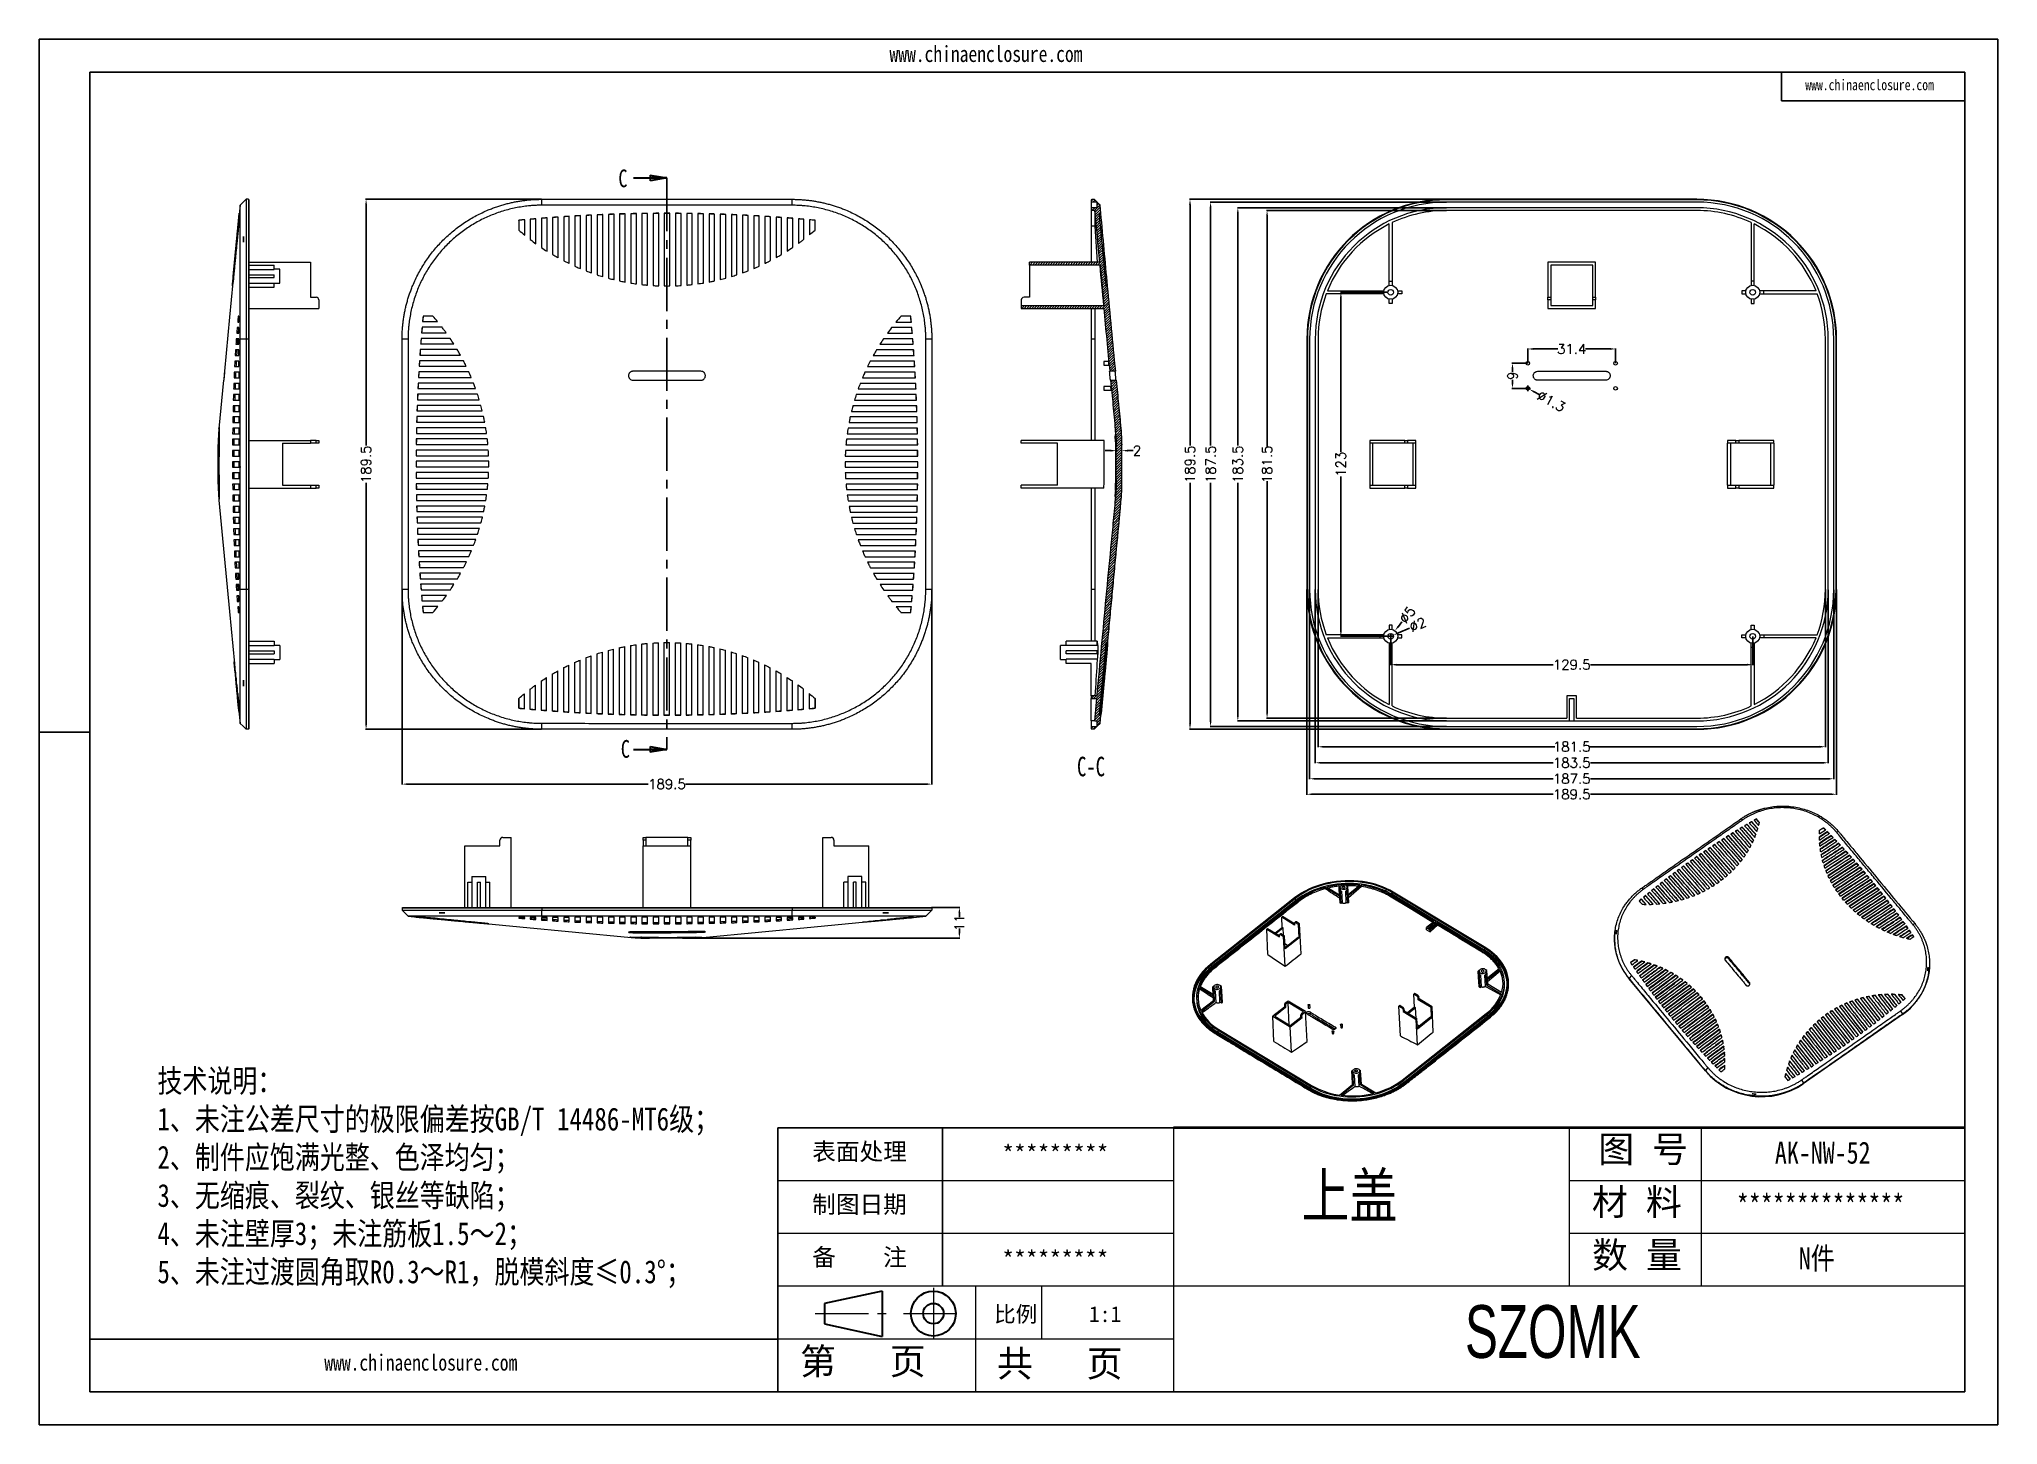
# Model space of a CAD drawing. Header units: inches. Extents: x 1848 to 4019, y 409 to 905.
# Drawn here: x 1848 to 2549, y 410 to 905 of the extents above; entities that cross this region are included whole.
import ezdxf

# ---------------------------------------------------------------- set-up
doc = ezdxf.new("R2010")
doc.units = ezdxf.units.IN
doc.linetypes.add('CENTER2', pattern=[28.575, 19.05, -3.175, 3.175, -3.175])
doc.layers.add('文字', color=81, linetype='Continuous')
for name, color, linetype, lineweight in [('粗实线', 7, 'Continuous', 30), ('细实线', 3, 'Continuous', 9), ('细点划线', 2, 'CENTER2', 9)]:
    doc.layers.add(name, color=color, linetype=linetype, lineweight=lineweight)
doc.styles.add('SLDTEXTSTYLE0', font='TXT', dxfattribs={"width": 0.75})
doc.styles.add('SLDTEXTSTYLE3', font='TXT', dxfattribs={"width": 0.7})
doc.styles.get("Standard").update_dxf_attribs({"font": 'txt', "bigfont": 'gbcbig.shx'})
doc.styles.add('宋体', font='', dxfattribs={"width": 0.8, "height": 3.5})
doc.styles.add('长仿宋', font='', dxfattribs={"width": 0.7, "height": 4})
doc.styles.get('宋体').set_extended_font_data('SimSun')
doc.styles.get('长仿宋').set_extended_font_data('SimSun')
doc.dimstyles.new('3.5', dxfattribs={"dimtxt": 3.5, "dimasz": 2, "dimexe": 0.18, "dimexo": 0.0625, "dimgap": 0.25, "dimtad": 0, "dimzin": 12, "dimdsep": 46, "dimtxsty": 'Standard', "dimcen": 1, "dimclrd": 3, "dimclre": 3, "dimadec": 0, "dimazin": 0, "dimtfac": 1, "dimtofl": 0, "dimtmove": 0, "dimatfit": 3, "dimfxl": 0, "dimtolj": 1, "dimtzin": 0, "dimarcsym": 0})
pattern_1 = [(45, (-38.1576, 0), (-0.4490128, 0.4490128), [])]

msp = doc.modelspace()

# ---------------------------------------------------------------- texts
at = {"color": 7, "linetype": 'Continuous', "char_height": 6.35, "attachment_point": 1, "style": 'SLDTEXTSTYLE0'}
for insert in [(2055.307, 858.644), (2056.189, 654.643)]:
    msp.add_mtext('C', dxfattribs=dict(at, insert=insert))
at = {"color": 0, "linetype": 'Continuous', "lineweight": 0, "insert": (2224.391, 648.664), "char_height": 7, "attachment_point": 2, "style": 'SLDTEXTSTYLE3'}
msp.add_mtext('C-C', dxfattribs=at)
at = {"char_height": 6.2069, "width": 3527.69517, "attachment_point": 1}
for s, insert in [('{\\fSimHei|b0|i0|c134|p49;表面处理}', (2124.642, 510.605)), ('{\\fSimHei|b0|i0|c134|p49;*********}', (2192.624, 509.807)), ('{\\fSimHei|b0|i0|c134|p49;制图日期}', (2124.642, 491.732)), ('{\\fSimHei|b0|i0|c134|p49;备    注}', (2124.642, 472.858)), ('{\\fSimHei|b0|i0|c134|p49;*********}', (2192.624, 472.06))]:
    msp.add_mtext(s, dxfattribs=dict(at, insert=insert))
at = {"layer": '文字', "color": 0, "attachment_point": 1, "style": '宋体'}
for s, insert, char_height, width in [('www.chinaenclosure.com', (2152.289, 902.852), 5.76693, 101.31949), ('www.chinaenclosure.com', (2479.898, 890.84), 3.84462, 67.54633), ('{\\H1.111x;技术说明：\\P1、未注公差尺寸的极限偏差按GB/T 14486-MT6级；\\P2、制件应饱满光整、色泽均匀；\\P3、无缩痕、裂纹、银丝等缺陷；\\P4、未注壁厚3；未注筋板1.5～2；\\P5、未注过渡圆角取R0.3～R1，脱模斜度≤0.3%%D；}', (1890.406, 536.877), 7.3725, 268.53123), ('{\\H1.111x;AK-NW-52}', (2469.028, 511.031), 7.0776, 81.82501), ('上盖', (2299.7, 499.668), 15.728, 201.07683), ('{\\H1.111x;**************}', (2455.414, 492.158), 7.0776, 81.82501), ('{\\H1.111x;N件}', (2477.589, 473.284), 7.0776, 81.82501), ('www.chinaenclosure.com', (1950.106, 434.944), 5.76693, 101.31949)]:
    msp.add_mtext(s, dxfattribs=dict(at, insert=insert, char_height=char_height, width=width))
at = {"layer": '粗实线', "insert": (2358.149, 452.582), "char_height": 18.8736, "width": 211.64876, "attachment_point": 1, "style": '长仿宋'}
msp.add_mtext('{\\fSTXinwei|b0|i0|c134|p2;SZOMK}', dxfattribs=at)
at = {"layer": '细实线', "color": 7, "attachment_point": 1}
for s, insert, char_height, width in [('{\\fSimSun|b0|i0|c134|p54;图 号}', (2405.814, 513.096), 9.4368, 47.184), ('{\\fSimSun|b0|i0|c134|p54;材 料   }', (2403.576, 494.223), 9.4368, 47.184), ('{\\fSimSun|b0|i0|c134|p54;数 量}', (2403.622, 475.256), 9.4368, 42.63666), ('{\\fSimSun|b0|i0|c134|p54;比例}', (2189.714, 452.193), 5.66208, 24.85477), ('{\\fSimSun|b0|i0|c134|p54;1:1}', (2223.628, 452.193), 5.66208, 24.85477), ('{\\fSimSun|b0|i0|c134|p54;第   页}', (2120.273, 437.223), 9.4368, 70.77601), ('{\\fSimSun|b0|i0|c134|p54; 共   页}', (2184.263, 436.421), 9.4368, 70.77601)]:
    msp.add_mtext(s, dxfattribs=dict(at, insert=insert, char_height=char_height, width=width))

# ---------------------------------------------------------------- blocks, each defined once
blk = doc.blocks.new('_CLOSED')
at = {"color": 0, "linetype": 'ByBlock', "lineweight": -2}
for p, q in [((-1, 0.166667), (0, 0)), ((-1, 0.166667), (-1, -0.166667)), ((0, 0), (-1, -0.166667)), ((0, 0), (-1, 0))]:
    blk.add_line(p, q, dxfattribs=at)
blk = doc.blocks.new('*D113')
at = {"color": 3, "lineweight": -2, "transparency": 16777216}
for p, q in [((1977.93, 708.42), (1977.93, 638.69)), ((2167.43, 708.42), (2167.43, 638.69)), ((1979.93, 638.87), (2066.01, 638.87)), ((2165.43, 638.87), (2079.34, 638.87))]:
    blk.add_line(p, q, dxfattribs=at)
at = {"color": 3, "transparency": 16777216}
for points in [[(1979.93, 639.21), (1979.93, 638.54), (1977.93, 638.87)], [(2165.43, 639.21), (2165.43, 638.54), (2167.43, 638.87)]]:
    blk.add_solid(points, dxfattribs=at)
at = {"layer": 'Defpoints', "color": 0, "transparency": 16777216}
for p in [(1977.93, 708.48), (2167.43, 708.48), (2167.43, 638.87)]:
    blk.add_point(p, dxfattribs=at)
at = {"color": 0, "transparency": 16777216, "insert": (2072.68, 638.87), "char_height": 3.5, "attachment_point": 5}
blk.add_mtext('\\A1;189.5', dxfattribs=at)
blk = doc.blocks.new('*D114')
at = {"color": 3, "lineweight": -2, "transparency": 16777216}
for p, q in [((2027.86, 847.98), (1964.87, 847.98)), ((1965.05, 845.98), (1965.05, 759.9)), ((1965.05, 660.48), (1965.05, 746.57)), ((2027.86, 658.48), (1964.87, 658.48))]:
    blk.add_line(p, q, dxfattribs=at)
at = {"color": 3, "transparency": 16777216}
for points in [[(1964.72, 845.98), (1965.39, 845.98), (1965.05, 847.98)], [(1964.72, 660.48), (1965.39, 660.48), (1965.05, 658.48)]]:
    blk.add_solid(points, dxfattribs=at)
at = {"layer": 'Defpoints', "color": 0, "transparency": 16777216}
for p in [(1965.05, 847.98), (2027.93, 847.98), (2027.93, 658.48)]:
    blk.add_point(p, dxfattribs=at)
at = {"color": 0, "transparency": 16777216, "insert": (1965.05, 753.23), "char_height": 3.5, "attachment_point": 5, "rotation": 90}
blk.add_mtext('\\A1;189.5', dxfattribs=at)
blk = doc.blocks.new('*D115')
at = {"color": 3, "lineweight": -2, "transparency": 16777216}
for p, q in [((2305.6, 708.42), (2305.6, 652.06)), ((2487.1, 708.42), (2487.1, 652.06)), ((2307.6, 652.24), (2390.26, 652.24)), ((2485.1, 652.24), (2402.43, 652.24))]:
    blk.add_line(p, q, dxfattribs=at)
at = {"color": 3, "transparency": 16777216}
for points in [[(2307.6, 652.57), (2307.6, 651.9), (2305.6, 652.24)], [(2485.1, 652.57), (2485.1, 651.9), (2487.1, 652.24)]]:
    blk.add_solid(points, dxfattribs=at)
at = {"layer": 'Defpoints', "color": 0, "transparency": 16777216}
for p in [(2305.6, 708.48), (2487.1, 708.48), (2487.1, 652.24)]:
    blk.add_point(p, dxfattribs=at)
at = {"color": 0, "transparency": 16777216, "insert": (2396.35, 652.24), "char_height": 3.5, "attachment_point": 5}
blk.add_mtext('\\A1;181.5', dxfattribs=at)
blk = doc.blocks.new('*D116')
at = {"color": 3, "lineweight": -2, "transparency": 16777216}
for p, q in [((2304.6, 708.42), (2304.6, 646.33)), ((2488.1, 708.36), (2488.1, 646.33)), ((2306.6, 646.51), (2389.68, 646.51)), ((2486.1, 646.51), (2403.01, 646.51))]:
    blk.add_line(p, q, dxfattribs=at)
at = {"color": 3, "transparency": 16777216}
for points in [[(2306.6, 646.84), (2306.6, 646.17), (2304.6, 646.51)], [(2486.1, 646.84), (2486.1, 646.17), (2488.1, 646.51)]]:
    blk.add_solid(points, dxfattribs=at)
at = {"layer": 'Defpoints', "color": 0, "transparency": 16777216}
for p in [(2304.6, 708.48), (2488.1, 708.42), (2488.1, 646.51)]:
    blk.add_point(p, dxfattribs=at)
at = {"color": 0, "transparency": 16777216, "insert": (2396.35, 646.51), "char_height": 3.5, "attachment_point": 5}
blk.add_mtext('\\A1;183.5', dxfattribs=at)
blk = doc.blocks.new('*D117')
at = {"color": 3, "lineweight": -2, "transparency": 16777216}
for p, q in [((2302.6, 708.42), (2302.6, 640.61)), ((2490.1, 708.35), (2490.1, 640.61)), ((2304.6, 640.79), (2389.68, 640.79)), ((2488.1, 640.79), (2403.01, 640.79))]:
    blk.add_line(p, q, dxfattribs=at)
at = {"color": 3, "transparency": 16777216}
for points in [[(2304.6, 641.12), (2304.6, 640.45), (2302.6, 640.79)], [(2488.1, 641.12), (2488.1, 640.45), (2490.1, 640.79)]]:
    blk.add_solid(points, dxfattribs=at)
at = {"layer": 'Defpoints', "color": 0, "transparency": 16777216}
for p in [(2302.6, 708.48), (2490.1, 708.42), (2302.6, 640.79)]:
    blk.add_point(p, dxfattribs=at)
at = {"color": 0, "transparency": 16777216, "insert": (2396.35, 640.79), "char_height": 3.5, "attachment_point": 5}
blk.add_mtext('\\A1;187.5', dxfattribs=at)
blk = doc.blocks.new('*D118')
at = {"color": 3, "lineweight": -2, "transparency": 16777216}
for p, q in [((2301.6, 708.42), (2301.6, 635.07)), ((2491.1, 708.42), (2491.1, 635.07)), ((2303.6, 635.25), (2389.68, 635.25)), ((2489.1, 635.25), (2403.01, 635.25))]:
    blk.add_line(p, q, dxfattribs=at)
at = {"color": 3, "transparency": 16777216}
for points in [[(2303.6, 635.59), (2303.6, 634.92), (2301.6, 635.25)], [(2489.1, 635.59), (2489.1, 634.92), (2491.1, 635.25)]]:
    blk.add_solid(points, dxfattribs=at)
at = {"layer": 'Defpoints', "color": 0, "transparency": 16777216}
for p in [(2301.6, 708.48), (2491.1, 708.48), (2301.6, 635.25)]:
    blk.add_point(p, dxfattribs=at)
at = {"color": 0, "transparency": 16777216, "insert": (2396.35, 635.25), "char_height": 3.5, "attachment_point": 5}
blk.add_mtext('\\A1;189.5', dxfattribs=at)
blk = doc.blocks.new('*D119')
at = {"color": 3, "lineweight": -2, "transparency": 16777216}
for p, q in [((2331.6, 691.67), (2331.6, 681.4)), ((2461.1, 691.67), (2461.1, 681.4)), ((2333.6, 681.58), (2389.68, 681.58)), ((2459.1, 681.58), (2403.01, 681.58))]:
    blk.add_line(p, q, dxfattribs=at)
at = {"color": 3, "transparency": 16777216}
for points in [[(2333.6, 681.91), (2333.6, 681.25), (2331.6, 681.58)], [(2459.1, 681.91), (2459.1, 681.25), (2461.1, 681.58)]]:
    blk.add_solid(points, dxfattribs=at)
at = {"layer": 'Defpoints', "color": 0, "transparency": 16777216}
for p in [(2331.6, 691.73), (2461.1, 691.73), (2331.6, 681.58)]:
    blk.add_point(p, dxfattribs=at)
at = {"color": 0, "transparency": 16777216, "insert": (2396.35, 681.58), "char_height": 3.5, "attachment_point": 5}
blk.add_mtext('\\A1;129.5', dxfattribs=at)
blk = doc.blocks.new('*D120')
at = {"color": 3, "lineweight": -2, "transparency": 16777216}
for p, q in [((2351.54, 843.98), (2287.19, 843.98)), ((2287.37, 841.98), (2287.37, 759.32)), ((2287.37, 664.48), (2287.37, 747.15)), ((2351.54, 662.48), (2287.19, 662.48))]:
    blk.add_line(p, q, dxfattribs=at)
at = {"color": 3, "transparency": 16777216}
for points in [[(2287.04, 841.98), (2287.71, 841.98), (2287.37, 843.98)], [(2287.04, 664.48), (2287.71, 664.48), (2287.37, 662.48)]]:
    blk.add_solid(points, dxfattribs=at)
at = {"layer": 'Defpoints', "color": 0, "transparency": 16777216}
for p in [(2351.6, 843.98), (2287.37, 662.48), (2351.6, 662.48)]:
    blk.add_point(p, dxfattribs=at)
at = {"color": 0, "transparency": 16777216, "insert": (2287.37, 753.23), "char_height": 3.5, "attachment_point": 5, "rotation": 90}
blk.add_mtext('\\A1;181.5', dxfattribs=at)
blk = doc.blocks.new('*D121')
at = {"color": 3, "lineweight": -2, "transparency": 16777216}
for p, q in [((2351.54, 844.98), (2276.73, 844.98)), ((2276.91, 842.98), (2276.91, 759.9)), ((2276.91, 663.48), (2276.91, 746.57)), ((2351.54, 661.48), (2276.73, 661.48))]:
    blk.add_line(p, q, dxfattribs=at)
at = {"color": 3, "transparency": 16777216}
for points in [[(2276.57, 842.98), (2277.24, 842.98), (2276.91, 844.98)], [(2276.57, 663.48), (2277.24, 663.48), (2276.91, 661.48)]]:
    blk.add_solid(points, dxfattribs=at)
at = {"layer": 'Defpoints', "color": 0, "transparency": 16777216}
for p in [(2276.91, 844.98), (2351.6, 844.98), (2351.6, 661.48)]:
    blk.add_point(p, dxfattribs=at)
at = {"color": 0, "transparency": 16777216, "insert": (2276.91, 753.23), "char_height": 3.5, "attachment_point": 5, "rotation": 90}
blk.add_mtext('\\A1;183.5', dxfattribs=at)
blk = doc.blocks.new('*D122')
at = {"color": 3, "lineweight": -2, "transparency": 16777216}
for p, q in [((2351.54, 846.98), (2266.98, 846.98)), ((2267.16, 844.98), (2267.16, 759.9)), ((2267.16, 661.48), (2267.16, 746.57)), ((2351.54, 659.48), (2266.98, 659.48))]:
    blk.add_line(p, q, dxfattribs=at)
at = {"color": 3, "transparency": 16777216}
for points in [[(2266.83, 844.98), (2267.49, 844.98), (2267.16, 846.98)], [(2266.83, 661.48), (2267.49, 661.48), (2267.16, 659.48)]]:
    blk.add_solid(points, dxfattribs=at)
at = {"layer": 'Defpoints', "color": 0, "transparency": 16777216}
for p in [(2267.16, 846.98), (2351.6, 846.98), (2351.6, 659.48)]:
    blk.add_point(p, dxfattribs=at)
at = {"color": 0, "transparency": 16777216, "insert": (2267.16, 753.23), "char_height": 3.5, "attachment_point": 5, "rotation": 90}
blk.add_mtext('\\A1;187.5', dxfattribs=at)
blk = doc.blocks.new('*D123')
at = {"color": 3, "lineweight": -2, "transparency": 16777216}
for p, q in [((2351.54, 847.98), (2259.62, 847.98)), ((2259.8, 845.98), (2259.8, 759.9)), ((2259.8, 660.48), (2259.8, 746.57)), ((2351.54, 658.48), (2259.62, 658.48))]:
    blk.add_line(p, q, dxfattribs=at)
at = {"color": 3, "transparency": 16777216}
for points in [[(2259.47, 845.98), (2260.13, 845.98), (2259.8, 847.98)], [(2259.47, 660.48), (2260.13, 660.48), (2259.8, 658.48)]]:
    blk.add_solid(points, dxfattribs=at)
at = {"layer": 'Defpoints', "color": 0, "transparency": 16777216}
for p in [(2351.6, 847.98), (2259.8, 658.48), (2351.6, 658.48)]:
    blk.add_point(p, dxfattribs=at)
at = {"color": 0, "transparency": 16777216, "insert": (2259.8, 753.23), "char_height": 3.5, "attachment_point": 5, "rotation": 90}
blk.add_mtext('\\A1;189.5', dxfattribs=at)
blk = doc.blocks.new('*D124')
at = {"color": 3, "lineweight": -2, "transparency": 16777216}
for p, q in [((2330.54, 814.73), (2313.59, 814.73)), ((2313.77, 812.73), (2313.77, 757.57)), ((2313.77, 693.73), (2313.77, 748.9)), ((2331.54, 691.73), (2313.59, 691.73))]:
    blk.add_line(p, q, dxfattribs=at)
at = {"color": 3, "transparency": 16777216}
for points in [[(2313.44, 812.73), (2314.11, 812.73), (2313.77, 814.73)], [(2313.44, 693.73), (2314.11, 693.73), (2313.77, 691.73)]]:
    blk.add_solid(points, dxfattribs=at)
at = {"layer": 'Defpoints', "color": 0, "transparency": 16777216}
for p in [(2313.77, 814.73), (2330.6, 814.73), (2331.6, 691.73)]:
    blk.add_point(p, dxfattribs=at)
at = {"color": 0, "transparency": 16777216, "insert": (2313.77, 753.23), "char_height": 3.5, "attachment_point": 5, "rotation": 90}
blk.add_mtext('\\A1;123', dxfattribs=at)
blk = doc.blocks.new('*D125')
at = {"color": 3, "lineweight": -2, "transparency": 16777216}
for p, q in [((2380.65, 789.44), (2380.65, 794.65)), ((2382.65, 794.47), (2391.43, 794.47)), ((2410.05, 794.47), (2401.26, 794.47)), ((2412.05, 789.44), (2412.05, 794.65))]:
    blk.add_line(p, q, dxfattribs=at)
at = {"color": 3, "transparency": 16777216}
for points in [[(2382.65, 794.81), (2382.65, 794.14), (2380.65, 794.47)], [(2410.05, 794.81), (2410.05, 794.14), (2412.05, 794.47)]]:
    blk.add_solid(points, dxfattribs=at)
at = {"layer": 'Defpoints', "color": 0, "transparency": 16777216}
for p in [(2412.05, 794.47), (2380.65, 789.38), (2412.05, 789.38)]:
    blk.add_point(p, dxfattribs=at)
at = {"color": 0, "transparency": 16777216, "insert": (2396.35, 794.47), "char_height": 3.5, "attachment_point": 5}
blk.add_mtext('\\A1;31.4', dxfattribs=at)
blk = doc.blocks.new('*D126')
at = {"color": 3, "lineweight": -2, "transparency": 16777216}
for p, q in [((2380.59, 789.38), (2374.98, 789.38)), ((2375.16, 787.38), (2375.16, 786.3)), ((2380.59, 780.38), (2374.98, 780.38)), ((2375.16, 782.38), (2375.16, 783.47))]:
    blk.add_line(p, q, dxfattribs=at)
at = {"color": 3, "transparency": 16777216}
for points in [[(2374.82, 787.38), (2375.49, 787.38), (2375.16, 789.38)], [(2374.82, 782.38), (2375.49, 782.38), (2375.16, 780.38)]]:
    blk.add_solid(points, dxfattribs=at)
at = {"layer": 'Defpoints', "color": 0, "transparency": 16777216}
for p in [(2380.65, 789.38), (2375.16, 780.38), (2380.65, 780.38)]:
    blk.add_point(p, dxfattribs=at)
at = {"color": 0, "transparency": 16777216, "insert": (2375.16, 784.88), "char_height": 3.5, "attachment_point": 5, "rotation": 90}
blk.add_mtext('\\A1;9', dxfattribs=at)
blk = doc.blocks.new('*D127')
at = {"color": 3, "lineweight": -2, "transparency": 16777216}
for p, q in [((2379.65, 780.38), (2381.65, 780.38)), ((2380.65, 779.38), (2380.65, 781.38)), ((2384.72, 778.14), (2382.97, 779.11))]:
    blk.add_line(p, q, dxfattribs=at)
at = {"color": 3, "transparency": 16777216}
blk.add_solid([(2383.13, 779.4), (2382.81, 778.81), (2381.22, 780.07)], dxfattribs=at)
at = {"layer": 'Defpoints', "color": 0, "transparency": 16777216}
for p in [(2380.08, 780.7), (2381.22, 780.07)]:
    blk.add_point(p, dxfattribs=at)
at = {"color": 0, "transparency": 16777216, "insert": (2389.03, 775.78), "char_height": 3.5, "attachment_point": 5, "rotation": 331.2266}
blk.add_mtext('\\A1;∅1.3', dxfattribs=at)
blk = doc.blocks.new('*D128')
at = {"color": 3, "lineweight": -2, "transparency": 16777216}
for p, q in [((2335.58, 696.87), (2334.36, 695.29)), ((2330.6, 691.73), (2332.6, 691.73)), ((2331.6, 690.73), (2331.6, 692.73))]:
    blk.add_line(p, q, dxfattribs=at)
at = {"color": 3, "transparency": 16777216}
blk.add_solid([(2334.09, 695.49), (2334.62, 695.08), (2333.13, 693.71)], dxfattribs=at)
at = {"layer": 'Defpoints', "color": 0, "transparency": 16777216}
for p in [(2333.13, 693.71), (2330.06, 689.76)]:
    blk.add_point(p, dxfattribs=at)
at = {"color": 0, "transparency": 16777216, "insert": (2337.52, 699.37), "char_height": 3.5, "attachment_point": 5, "rotation": 52.18888}
blk.add_mtext('\\A1;∅5', dxfattribs=at)
blk = doc.blocks.new('*D129')
at = {"color": 3, "lineweight": -2, "transparency": 16777216}
for p, q in [((2338.35, 694.65), (2334.35, 692.92)), ((2330.6, 691.73), (2332.6, 691.73)), ((2331.6, 690.73), (2331.6, 692.73))]:
    blk.add_line(p, q, dxfattribs=at)
at = {"color": 3, "transparency": 16777216}
blk.add_solid([(2334.22, 693.23), (2334.48, 692.62), (2332.52, 692.13)], dxfattribs=at)
at = {"layer": 'Defpoints', "color": 0, "transparency": 16777216}
for p in [(2330.68, 691.34), (2332.52, 692.13)]:
    blk.add_point(p, dxfattribs=at)
at = {"color": 0, "transparency": 16777216, "insert": (2341.26, 695.91), "char_height": 3.5, "attachment_point": 5, "rotation": 23.37172}
blk.add_mtext('\\A1;∅2', dxfattribs=at)
blk = doc.blocks.new('*D130')
at = {"color": 3, "lineweight": -2, "transparency": 16777216}
for p, q in [((2231.44, 758.11), (2229.44, 758.11)), ((2233.44, 758.98), (2233.44, 757.93)), ((2235.44, 758.17), (2235.44, 758.29)), ((2237.44, 758.11), (2239.44, 758.11))]:
    blk.add_line(p, q, dxfattribs=at)
at = {"color": 3, "transparency": 16777216}
for points in [[(2231.44, 758.44), (2231.44, 757.77), (2233.44, 758.11)], [(2237.44, 758.44), (2237.44, 757.77), (2235.44, 758.11)]]:
    blk.add_solid(points, dxfattribs=at)
at = {"layer": 'Defpoints', "color": 0, "transparency": 16777216}
for p in [(2233.44, 759.04), (2235.44, 758.11), (2235.44, 758.11)]:
    blk.add_point(p, dxfattribs=at)
at = {"color": 0, "transparency": 16777216, "insert": (2240.85, 758.11), "char_height": 3.5, "attachment_point": 5}
blk.add_mtext('\\A1;2', dxfattribs=at)
blk = doc.blocks.new('*D131')
at = {"color": 3, "lineweight": -2, "transparency": 16777216}
for p, q in [((2167.29, 594.81), (2177.48, 594.81)), ((2177.3, 592.81), (2177.3, 591.31)), ((2079.13, 583.81), (2177.48, 583.81)), ((2177.3, 585.81), (2177.3, 587.31))]:
    blk.add_line(p, q, dxfattribs=at)
at = {"color": 3, "transparency": 16777216}
for points in [[(2176.97, 592.81), (2177.63, 592.81), (2177.3, 594.81)], [(2176.97, 585.81), (2177.63, 585.81), (2177.3, 583.81)]]:
    blk.add_solid(points, dxfattribs=at)
at = {"layer": 'Defpoints', "color": 0, "transparency": 16777216}
for p in [(2167.23, 594.81), (2177.3, 594.81), (2079.07, 583.81)]:
    blk.add_point(p, dxfattribs=at)
at = {"color": 0, "transparency": 16777216, "insert": (2177.3, 589.31), "char_height": 3.5, "attachment_point": 5, "rotation": 90}
blk.add_mtext('\\A1;11', dxfattribs=at)

# ---------------------------------------------------------------- dimensions: what is measured, and where the dimension line sits
for base, p1, p2, picture, middle in [((1965.055, 847.982), (2027.925, 658.482), (2027.925, 847.982), '*D114', (1965.055, 753.232)), ((2259.802, 658.482), (2351.598, 847.982), (2351.598, 658.482), '*D123', (2259.802, 753.232)), ((2267.161, 846.982), (2351.598, 659.482), (2351.598, 846.982), '*D122', (2267.161, 753.232)), ((2276.907, 844.982), (2351.598, 661.482), (2351.598, 844.982), '*D121', (2276.907, 753.232)), ((2287.373, 662.482), (2351.598, 843.982), (2351.598, 662.482), '*D120', (2287.373, 753.232)), ((2313.773, 814.732), (2331.598, 691.732), (2330.598, 814.732), '*D124', (2313.773, 753.232)), ((2375.158, 780.382), (2380.648, 789.382), (2380.648, 780.382), '*D126', (2375.158, 784.882)), ((2177.298, 594.812), (2079.068, 583.812), (2167.225, 594.812), '*D131', (2177.298, 589.312))]:
    dim = msp.add_linear_dim(base=base, p1=p1, p2=p2, angle=90, dimstyle='3.5')
    dim.commit()
    dim.dimension.update_dxf_attribs({"geometry": picture, "text_midpoint": middle})
for base, p1, p2, picture, middle in [((2412.048, 794.473), (2380.648, 789.382), (2412.048, 789.382), '*D125', (2396.348, 794.473)), ((2235.437, 758.108), (2233.437, 759.045), (2235.437, 758.108), '*D130', (2240.854, 758.108)), ((2167.425, 638.873), (1977.925, 708.482), (2167.425, 708.482), '*D113', (2072.675, 638.873)), ((2487.098, 652.236), (2305.598, 708.482), (2487.098, 708.482), '*D115', (2396.348, 652.236)), ((2331.598, 681.579), (2461.098, 691.732), (2331.598, 691.732), '*D119', (2396.348, 681.579))]:
    dim = msp.add_linear_dim(base=base, p1=p1, p2=p2, dimstyle='3.5')
    dim.commit()
    dim.dimension.update_dxf_attribs({"geometry": picture, "text_midpoint": middle})
for p1, p2, picture, middle in [((2380.078, 780.695), (2381.217, 780.069), '*D127', (2389.033, 775.777)), ((2330.065, 689.757), (2333.13, 693.707), '*D128', (2337.524, 699.369))]:
    dim = msp.add_diameter_dim_2p(p1=p1, p2=p2, dimstyle='3.5')
    dim.commit()
    dim.dimension.update_dxf_attribs({"geometry": picture, "text_midpoint": middle})
for base, p1, p2, picture, middle in [((2301.598, 635.252), (2491.098, 708.482), (2301.598, 708.482), '*D118', (2396.348, 635.252)), ((2302.598, 640.788), (2490.098, 708.416), (2302.598, 708.482), '*D117', (2396.348, 640.788)), ((2488.098, 646.505), (2304.598, 708.482), (2488.098, 708.418), '*D116', (2396.348, 646.505))]:
    dim = msp.add_linear_dim(base=base, p1=p1, p2=p2, dimstyle='3.5')
    dim.commit()
    dim.dimension.update_dxf_attribs({"geometry": picture, "text_midpoint": middle, "dimtype": 160})
dim = msp.add_diameter_dim_2p(p1=(2330.68, 691.336), p2=(2332.516, 692.129), dimstyle='3.5')
dim.commit()
dim.dimension.update_dxf_attribs({"geometry": '*D129', "text_midpoint": (2341.258, 695.907), "dimtype": 163})

# ---------------------------------------------------------------- hatches: boundary and pattern name
h = msp.add_hatch()
h.set_pattern_fill('ANSI31', color=4, scale=0.2, style=0)
h.set_pattern_definition(pattern_1)
edge = h.paths.add_edge_path(flags=0)
edge.add_line((2224.437, 846.982), (2226.437, 846.982))
edge.add_line((2226.437, 846.982), (2226.437, 844.982))
edge.add_line((2226.437, 844.982), (2224.437, 844.982))
edge.add_line((2224.437, 844.982), (2224.437, 843.982))
edge.add_line((2224.437, 843.982), (2225.8, 843.982))
edge.add_spline(control_points=[(2225.8, 843.982), (2226.372, 837.815), (2226.946, 831.649), (2227.52, 825.482)], knot_values=[0.0011216, 0.0011216, 0.0011216, 0.0011216, 0.0197014, 0.0197014, 0.0197014, 0.0197014], weights=[1, 1, 1, 1], degree=3, periodic=0)
edge.add_line((2227.52, 825.482), (2202.437, 825.482))
edge.add_line((2202.437, 825.482), (2202.437, 824.482))
edge.add_line((2202.437, 824.482), (2227.613, 824.482))
edge.add_spline(control_points=[(2227.613, 824.482), (2228.064, 819.649), (2228.515, 814.815), (2228.969, 809.982)], knot_values=[0.0002467, 0.0002467, 0.0002467, 0.0002467, 0.0148099, 0.0148099, 0.0148099, 0.0148099], weights=[1, 1, 1, 1], degree=3, periodic=0)
edge.add_line((2228.969, 809.982), (2199.437, 809.982))
edge.add_line((2199.437, 809.982), (2199.437, 808.982))
edge.add_line((2199.437, 808.982), (2229.062, 808.982))
edge.add_spline(control_points=[(2229.062, 808.982), (2229.185, 807.675), (2229.308, 806.367), (2229.431, 805.06), (2230.013, 798.867), (2230.599, 792.674), (2231.195, 786.482)], knot_values=[0.0362734, 0.0362734, 0.0362734, 0.0362734, 0.0402129, 0.0402129, 0.0402129, 0.0588742, 0.0588742, 0.0588742, 0.0588742], weights=[1, 1, 1, 1, 1, 1, 1], degree=3, periodic=0)
edge.add_line((2231.195, 786.482), (2233.204, 786.482))
edge.add_spline(control_points=[(2233.204, 786.482), (2232.829, 790.377), (2232.458, 794.273), (2232.09, 798.169), (2231.496, 804.439), (2230.908, 810.711), (2230.322, 816.982)], knot_values=[0.0217114, 0.0217114, 0.0217114, 0.0217114, 0.0334509, 0.0334509, 0.0334509, 0.052347, 0.052347, 0.052347, 0.052347], weights=[1, 1, 1, 1, 1, 1, 1], degree=3, periodic=0)
edge.add_spline(control_points=[(2230.322, 816.982), (2230.281, 816.978), (2230.239, 816.974), (2230.198, 816.971), (2230.156, 816.967), (2230.115, 816.963), (2230.073, 816.959), (2229.99, 816.951), (2229.907, 816.943), (2229.824, 816.936)], knot_values=[0, 0, 0, 0, 0.000125, 0.000125, 0.000125, 0.00025, 0.00025, 0.00025, 0.0005, 0.0005, 0.0005, 0.0005], weights=[1, 1, 1, 1, 1, 1, 1, 1, 1, 1], degree=3, periodic=0)
edge.add_spline(control_points=[(2229.824, 816.936), (2229.014, 825.602), (2228.208, 834.269), (2227.403, 842.936)], knot_values=[0.0001773, 0.0001773, 0.0001773, 0.0001773, 0.02629, 0.02629, 0.02629, 0.02629], weights=[1, 1, 1, 1], degree=3, periodic=0)
edge.add_spline(control_points=[(2227.403, 842.936), (2227.486, 842.944), (2227.569, 842.951), (2227.652, 842.959), (2227.694, 842.963), (2227.735, 842.967), (2227.777, 842.971), (2227.818, 842.975), (2227.86, 842.978), (2227.901, 842.982)], knot_values=[0, 0, 0, 0, 0.00025, 0.00025, 0.00025, 0.000375, 0.000375, 0.000375, 0.0005, 0.0005, 0.0005, 0.0005], weights=[1, 1, 1, 1, 1, 1, 1, 1, 1, 1], degree=3, periodic=0)
edge.add_spline(control_points=[(2227.901, 842.982), (2227.812, 843.94), (2227.723, 844.899), (2227.634, 845.857)], knot_values=[0.0784597, 0.0784597, 0.0784597, 0.0784597, 0.0813467, 0.0813467, 0.0813467, 0.0813467], weights=[1, 1, 1, 1], degree=3, periodic=0)
edge.add_spline(control_points=[(2227.634, 845.857), (2227.454, 846.034), (2227.274, 846.212), (2227.093, 846.39), (2226.913, 846.567), (2226.732, 846.745), (2226.552, 846.922), (2226.193, 847.275), (2225.834, 847.629), (2225.475, 847.982)], knot_values=[0, 0, 0, 0, 0.0007594, 0.0007594, 0.0007594, 0.0015187, 0.0015187, 0.0015187, 0.0030301, 0.0030301, 0.0030301, 0.0030301], weights=[1, 1, 1, 1, 1, 1, 1, 1, 1, 1], degree=3, periodic=0)
edge.add_line((2225.475, 847.982), (2224.637, 847.982))
edge.add_line((2224.637, 847.982), (2224.637, 847.782))
edge.add_line((2224.637, 847.782), (2224.437, 847.782))
edge.add_line((2224.437, 847.782), (2224.437, 846.982))
h = msp.add_hatch()
h.set_pattern_fill('ANSI31', color=4, scale=0.2, style=0)
h.set_pattern_definition(pattern_1)
edge = h.paths.add_edge_path(flags=0)
edge.add_line((2224.437, 658.682), (2224.637, 658.682))
edge.add_line((2224.637, 658.682), (2224.637, 658.482))
edge.add_line((2224.637, 658.482), (2225.475, 658.482))
edge.add_spline(control_points=[(2225.475, 658.482), (2225.655, 658.66), (2225.835, 658.837), (2226.016, 659.015), (2226.196, 659.192), (2226.377, 659.37), (2226.557, 659.547), (2226.916, 659.901), (2227.275, 660.254), (2227.634, 660.608)], knot_values=[0, 0, 0, 0, 0.0007594, 0.0007594, 0.0007594, 0.0015187, 0.0015187, 0.0015187, 0.0030301, 0.0030301, 0.0030301, 0.0030301], weights=[1, 1, 1, 1, 1, 1, 1, 1, 1, 1], degree=3, periodic=0)
edge.add_spline(control_points=[(2227.634, 660.608), (2227.723, 661.566), (2227.812, 662.524), (2227.901, 663.482)], knot_values=[0.0008671, 0.0008671, 0.0008671, 0.0008671, 0.0037541, 0.0037541, 0.0037541, 0.0037541], weights=[1, 1, 1, 1], degree=3, periodic=0)
edge.add_spline(control_points=[(2227.901, 663.482), (2227.818, 663.49), (2227.735, 663.498), (2227.652, 663.505), (2227.611, 663.509), (2227.569, 663.513), (2227.528, 663.517), (2227.486, 663.521), (2227.445, 663.525), (2227.403, 663.528)], knot_values=[0, 0, 0, 0, 0.00025, 0.00025, 0.00025, 0.000375, 0.000375, 0.000375, 0.0005, 0.0005, 0.0005, 0.0005], weights=[1, 1, 1, 1, 1, 1, 1, 1, 1, 1], degree=3, periodic=0)
edge.add_spline(control_points=[(2227.403, 663.528), (2228.208, 672.195), (2229.014, 680.862), (2229.824, 689.529)], knot_values=[0.0001599, 0.0001599, 0.0001599, 0.0001599, 0.0262727, 0.0262727, 0.0262727, 0.0262727], weights=[1, 1, 1, 1], degree=3, periodic=0)
edge.add_spline(control_points=[(2229.824, 689.529), (2229.887, 689.523), (2229.949, 689.517), (2230.011, 689.511), (2230.073, 689.506), (2230.135, 689.5), (2230.198, 689.494), (2230.239, 689.49), (2230.281, 689.486), (2230.322, 689.482)], knot_values=[0, 0, 0, 0, 0.0001875, 0.0001875, 0.0001875, 0.000375, 0.000375, 0.000375, 0.0005, 0.0005, 0.0005, 0.0005], weights=[1, 1, 1, 1, 1, 1, 1, 1, 1, 1], degree=3, periodic=0)
edge.add_spline(control_points=[(2230.322, 689.482), (2231.086, 697.653), (2231.852, 705.825), (2232.631, 713.994), (2233.069, 718.595), (2233.512, 723.194), (2233.962, 727.794), (2234.186, 730.093), (2234.414, 732.393), (2234.631, 734.693), (2234.74, 735.843), (2234.845, 736.994), (2234.949, 738.144), (2235.024, 738.976), (2235.099, 739.808), (2235.177, 740.64)], knot_values=[0.0298665, 0.0298665, 0.0298665, 0.0298665, 0.0544872, 0.0544872, 0.0544872, 0.0683505, 0.0683505, 0.0683505, 0.0752821, 0.0752821, 0.0752821, 0.0787479, 0.0787479, 0.0787479, 0.0812537, 0.0812537, 0.0812537, 0.0812537], weights=[1, 1, 1, 1, 1, 1, 1, 1, 1, 1, 1, 1, 1, 1, 1, 1], degree=3, periodic=0)
edge.add_spline(control_points=[(2235.177, 740.64), (2235.35, 742.504), (2235.437, 744.379), (2235.437, 746.251)], knot_values=[0, 0, 0, 0, 0.0056178, 0.0056178, 0.0056178, 0.0056178], weights=[1, 1, 1, 1], degree=3, periodic=0)
edge.add_line((2235.437, 746.251), (2235.437, 760.213))
edge.add_spline(control_points=[(2235.437, 760.213), (2235.437, 762.086), (2235.35, 763.96), (2235.177, 765.825)], knot_values=[0, 0, 0, 0, 0.0056178, 0.0056178, 0.0056178, 0.0056178], weights=[1, 1, 1, 1], degree=3, periodic=0)
edge.add_spline(control_points=[(2235.177, 765.825), (2235, 767.727), (2234.833, 769.63), (2234.654, 771.531), (2234.285, 775.449), (2233.892, 779.365), (2233.513, 783.282)], knot_values=[0.0009601, 0.0009601, 0.0009601, 0.0009601, 0.0066902, 0.0066902, 0.0066902, 0.0184965, 0.0184965, 0.0184965, 0.0184965], weights=[1, 1, 1, 1, 1, 1, 1], degree=3, periodic=0)
edge.add_line((2233.513, 783.282), (2231.504, 783.282))
edge.add_spline(control_points=[(2231.504, 783.282), (2232.073, 777.402), (2232.637, 771.521), (2233.185, 765.639)], knot_values=[0.062089, 0.062089, 0.062089, 0.062089, 0.0798123, 0.0798123, 0.0798123, 0.0798123], weights=[1, 1, 1, 1], degree=3, periodic=0)
edge.add_spline(control_points=[(2233.185, 765.639), (2233.353, 763.836), (2233.437, 762.024), (2233.437, 760.213)], knot_values=[0, 0, 0, 0, 0.0054316, 0.0054316, 0.0054316, 0.0054316], weights=[1, 1, 1, 1], degree=3, periodic=0)
edge.add_line((2233.437, 760.213), (2233.437, 746.251))
edge.add_spline(control_points=[(2233.437, 746.251), (2233.437, 744.441), (2233.353, 742.628), (2233.185, 740.826)], knot_values=[0, 0, 0, 0, 0.0054316, 0.0054316, 0.0054316, 0.0054316], weights=[1, 1, 1, 1], degree=3, periodic=0)
edge.add_spline(control_points=[(2233.185, 740.826), (2233.049, 739.361), (2232.919, 737.895), (2232.784, 736.431), (2232.631, 734.762), (2232.47, 733.094), (2232.307, 731.427), (2231.982, 728.091), (2231.655, 724.756), (2231.333, 721.421), (2230.69, 714.75), (2230.058, 708.077), (2229.431, 701.404), (2228.461, 691.098), (2227.501, 680.79), (2226.543, 670.482)], knot_values=[0.0006135, 0.0006135, 0.0006135, 0.0006135, 0.0050267, 0.0050267, 0.0050267, 0.0100533, 0.0100533, 0.0100533, 0.0201066, 0.0201066, 0.0201066, 0.0402131, 0.0402131, 0.0402131, 0.07127, 0.07127, 0.07127, 0.07127], weights=[1, 1, 1, 1, 1, 1, 1, 1, 1, 1, 1, 1, 1, 1, 1, 1], degree=3, periodic=0)
edge.add_line((2226.543, 670.482), (2224.437, 670.482))
edge.add_line((2224.437, 670.482), (2224.437, 669.482))
edge.add_line((2224.437, 669.482), (2226.45, 669.482))
edge.add_spline(control_points=[(2226.45, 669.482), (2226.202, 666.816), (2225.955, 664.149), (2225.707, 661.482)], knot_values=[0.000054, 0.000054, 0.000054, 0.000054, 0.0080884, 0.0080884, 0.0080884, 0.0080884], weights=[1, 1, 1, 1], degree=3, periodic=0)
edge.add_line((2225.707, 661.482), (2226.437, 661.482))
edge.add_line((2226.437, 661.482), (2226.437, 659.482))
edge.add_line((2226.437, 659.482), (2224.437, 659.482))
edge.add_line((2224.437, 659.482), (2224.437, 658.682))

# ---------------------------------------------------------------- linework, layer by layer
for p, q in [((1848.102, 905.229), (2548.785, 905.229)), ((1848.102, 905.229), (1848.102, 409.797)), ((2548.785, 905.229), (2548.785, 409.797)), ((1866.233, 893.433), (2536.989, 893.433)), ((1866.233, 893.433), (1866.233, 421.593)), ((2471.455, 893.433), (2471.455, 883.194)), ((2536.989, 893.433), (2536.989, 421.593)), ((2471.455, 883.194), (2536.989, 883.194)), ((1866.233, 657.513), (1848.102, 657.513)), ((1848.102, 639.164), (1848.102, 409.797)), ((2253.885, 515.961), (2112.333, 515.961)), ((2112.333, 421.593), (2112.333, 515.961)), ((2171.313, 459.341), (2171.313, 515.961)), ((2112.333, 440.467), (1866.233, 440.467)), ((1866.233, 421.593), (2536.989, 421.593)), ((1848.102, 409.797), (2548.785, 409.797)), ((1848.102, 409.797), (2172.492, 409.797))]:
    msp.add_line(p, q)
at = {"color": 7, "linetype": 'Continuous', "lineweight": 30}
for p, q in [((2060.675, 855.644), (2072.675, 855.644)), ((2060.675, 651.288), (2072.675, 651.288))]:
    msp.add_line(p, q, dxfattribs=at)
at = {"color": 1, "linetype": 'CENTER2'}
msp.add_line((2072.675, 855.644), (2072.675, 651.288), dxfattribs=at)
at = {"color": 7, "linetype": 'Continuous', "lineweight": 15}
for p, q in [((1922.952, 847.982), (1922.123, 847.982)), ((1922.952, 847.982), (1922.952, 797.982)), ((2027.92, 845.857), (2027.925, 847.982)), ((2117.429, 845.847), (2117.425, 847.982)), ((2224.637, 847.982), (2224.637, 847.782)), ((2224.637, 847.982), (2225.475, 847.982)), ((2441.098, 847.982), (2351.598, 847.982)), ((1919.666, 842.755), (1917.265, 816.988)), ((1917.279, 817.084), (1919.667, 842.755)), ((1919.686, 842.938), (1917.316, 817.294)), ((1917.341, 817.496), (1919.684, 842.909)), ((1919.681, 842.874), (1917.37, 817.748)), ((1917.543, 820.329), (1919.542, 841.495)), ((1919.541, 841.495), (1917.601, 820.953)), ((1917.665, 821.636), (1919.541, 841.495)), ((1917.712, 820.994), (1919.535, 841.19)), ((1919.54, 841.495), (1917.735, 822.377)), ((1917.853, 822.426), (1919.538, 841.189)), ((1918.015, 824.103), (1919.54, 841.189)), ((1919.951, 845.857), (1919.532, 841.417)), ((1919.611, 842.239), (1919.567, 841.771)), ((1919.567, 841.492), (1919.614, 842.012)), ((1919.59, 842.019), (1919.62, 842.338)), ((1919.59, 841.769), (1919.631, 842.232)), ((1919.629, 842.43), (1919.591, 842.019)), ((1919.61, 842.017), (1919.647, 842.425)), ((1922.952, 847.782), (1923.152, 847.782)), ((1923.152, 847.782), (1923.152, 797.982)), ((2045.748, 821.636), (2045.748, 842.338)), ((2079.737, 842.938), (2079.737, 817.294)), ((2081.737, 817.496), (2081.737, 842.909)), ((2083.737, 842.874), (2083.737, 817.748)), ((2224.437, 847.782), (2224.437, 846.982)), ((2224.637, 847.782), (2224.437, 847.782)), ((2226.437, 846.982), (2224.437, 846.982)), ((2224.437, 846.982), (2224.437, 844.982)), ((2224.437, 844.982), (2224.437, 843.982)), ((2226.437, 844.982), (2224.437, 844.982)), ((2225.8, 843.982), (2224.437, 843.982)), ((2224.437, 843.982), (2224.437, 838.38)), ((2226.437, 846.982), (2226.437, 844.982)), ((2227.403, 842.936), (2227.403, 842.936)), ((2227.901, 842.982), (2227.634, 845.857)), ((2441.098, 847.782), (2351.598, 847.782)), ((2441.098, 846.982), (2351.598, 846.982)), ((2441.098, 844.982), (2351.598, 844.982)), ((2441.098, 843.982), (2351.598, 843.982)), ((1919.212, 838.028), (1918.891, 834.621)), ((2019.686, 840.442), (2019.675, 840.482)), ((2125.666, 840.443), (2125.675, 840.482)), ((2225.738, 838.38), (2224.437, 838.38)), ((2224.437, 838.38), (2224.437, 825.482)), ((2225.738, 838.38), (2226.542, 825.482)), ((2331.098, 818.682), (2331.098, 839.162)), ((2332.098, 839.645), (2332.098, 818.682)), ((2460.598, 839.645), (2460.598, 818.682)), ((2461.598, 818.682), (2461.598, 839.162)), ((1918.57, 831.229), (1918.249, 827.822)), ((1923.152, 825.482), (1945.152, 825.482)), ((1923.152, 824.432), (1932.152, 824.432)), ((1923.152, 822.932), (1932.152, 822.932)), ((1923.152, 820.982), (1932.152, 820.982)), ((1923.152, 819.982), (1932.152, 819.982)), ((1932.152, 822.932), (1932.152, 824.432)), ((1934.152, 822.982), (1932.152, 822.982)), ((1932.152, 819.982), (1932.152, 820.982)), ((1934.152, 817.982), (1934.152, 822.982)), ((1945.152, 825.482), (1945.152, 812.982)), ((2202.437, 824.482), (2202.437, 825.482)), ((2227.52, 825.482), (2202.437, 825.482)), ((2227.613, 824.482), (2202.437, 824.482)), ((2202.437, 824.482), (2202.437, 812.982)), ((2227.599, 824.482), (2228.939, 809.982)), ((2404.848, 825.482), (2387.848, 825.482)), ((2387.848, 825.482), (2387.848, 812.982)), ((2403.848, 824.482), (2388.848, 824.482)), ((2388.848, 824.482), (2388.848, 812.982)), ((2403.848, 812.982), (2403.848, 824.482)), ((2404.848, 812.982), (2404.848, 825.482)), ((1917.267, 816.988), (1917.27, 816.989)), ((1923.152, 818.033), (1932.152, 818.033)), ((1923.152, 816.533), (1932.152, 816.533)), ((1932.152, 816.533), (1932.152, 818.033)), ((1932.152, 817.982), (1934.152, 817.982)), ((1945.152, 812.982), (1947.152, 812.982)), ((2202.437, 812.982), (2200.437, 812.982)), ((2327.648, 814.232), (2308.563, 814.232)), ((2308.954, 815.232), (2327.648, 815.232)), ((2327.648, 814.232), (2327.648, 815.232)), ((2327.648, 815.232), (2329.148, 815.232)), ((2329.148, 814.232), (2327.648, 814.232)), ((2331.098, 818.682), (2332.098, 818.682)), ((2331.098, 817.182), (2331.098, 818.682)), ((2332.098, 818.682), (2332.098, 817.182)), ((2334.047, 815.232), (2335.547, 815.232)), ((2335.547, 814.232), (2334.047, 814.232)), ((2335.547, 815.232), (2335.547, 814.232)), ((2387.848, 812.982), (2388.848, 812.982)), ((2387.848, 811.982), (2387.848, 812.982)), ((2388.848, 812.982), (2388.848, 811.982)), ((2403.848, 811.982), (2403.848, 812.982)), ((2403.848, 812.982), (2404.848, 812.982)), ((2404.848, 812.982), (2404.848, 811.982)), ((2458.648, 815.232), (2457.148, 815.232)), ((2457.148, 815.232), (2457.148, 814.232)), ((2457.148, 814.232), (2458.648, 814.232)), ((2460.598, 818.682), (2460.598, 817.182)), ((2461.598, 818.682), (2460.598, 818.682)), ((2461.598, 817.182), (2461.598, 818.682)), ((2465.047, 815.232), (2463.547, 815.232)), ((2463.547, 814.232), (2465.047, 814.232)), ((2465.047, 814.232), (2465.047, 815.232)), ((2483.741, 815.232), (2465.047, 815.232)), ((2465.047, 814.232), (2484.132, 814.232)), ((1923.152, 808.982), (1948.152, 808.982)), ((1948.152, 811.982), (1948.152, 808.982)), ((1985.465, 806.223), (1985.425, 806.232)), ((2159.885, 806.222), (2159.925, 806.232)), ((2199.437, 811.982), (2199.437, 809.982)), ((2199.437, 809.982), (2199.437, 808.982)), ((2199.437, 809.982), (2228.969, 809.982)), ((2199.437, 808.982), (2229.062, 808.982)), ((2224.437, 808.982), (2224.437, 797.982)), ((2331.098, 810.783), (2331.098, 812.283)), ((2332.098, 810.783), (2331.098, 810.783)), ((2332.098, 812.283), (2332.098, 810.783)), ((2387.848, 811.982), (2387.848, 808.982)), ((2388.848, 811.982), (2387.848, 811.982)), ((2387.848, 808.982), (2404.848, 808.982)), ((2388.848, 811.982), (2388.848, 809.982)), ((2388.848, 809.982), (2403.848, 809.982)), ((2403.848, 809.982), (2403.848, 811.982)), ((2404.848, 811.982), (2403.848, 811.982)), ((2404.848, 808.982), (2404.848, 811.982)), ((2460.598, 812.283), (2460.598, 810.783)), ((2460.598, 810.783), (2461.598, 810.783)), ((2461.598, 810.783), (2461.598, 812.283)), ((1922.112, 797.982), (1919.953, 797.987)), ((1922.952, 797.982), (1922.112, 797.982)), ((1922.952, 797.982), (1922.952, 708.482)), ((1922.952, 797.982), (1923.152, 797.982)), ((1923.152, 797.982), (1923.152, 708.482)), ((1980.06, 797.986), (1977.925, 797.982)), ((2167.425, 797.982), (2165.3, 797.987)), ((2225.801, 797.982), (2224.437, 797.982)), ((2224.437, 797.982), (2224.437, 761.732)), ((2301.598, 797.982), (2301.598, 708.482)), ((2301.798, 797.982), (2301.798, 708.482)), ((2302.598, 797.982), (2302.598, 708.482)), ((2304.598, 797.982), (2304.598, 708.482)), ((2305.598, 797.982), (2305.598, 708.482)), ((2487.098, 708.482), (2487.098, 797.982)), ((2488.098, 708.482), (2488.098, 797.982)), ((2490.098, 708.482), (2490.098, 797.982)), ((2490.898, 708.482), (2490.898, 797.982)), ((2491.098, 708.482), (2491.098, 797.982)), ((2230.692, 790.032), (2228.937, 790.032)), ((2228.937, 790.032), (2228.937, 788.732)), ((2228.937, 788.732), (2230.806, 788.732)), ((2233.204, 786.482), (2231.195, 786.482)), ((1914.045, 783.286), (1912.417, 766.045)), ((1917.665, 780.16), (1919.62, 780.16)), ((2141.079, 780.16), (2161.781, 780.16)), ((2231.471, 781.032), (2228.937, 781.032)), ((2228.937, 781.032), (2228.937, 779.732)), ((2228.937, 779.732), (2231.58, 779.732)), ((2231.504, 783.282), (2233.513, 783.282)), ((2235.172, 766.038), (2234.605, 772.042)), ((1983.034, 764.294), (2008.159, 764.294)), ((1923.152, 761.732), (1945.152, 761.732)), ((1935.152, 760.732), (1945.152, 760.732)), ((1935.152, 760.732), (1935.152, 745.732)), ((1945.152, 761.732), (1945.152, 760.732)), ((1947.152, 761.732), (1945.152, 761.732)), ((1947.152, 760.732), (1945.152, 760.732)), ((1947.152, 760.732), (1947.152, 761.732)), ((1947.152, 761.732), (1948.152, 761.732)), ((1948.152, 760.732), (1947.152, 760.732)), ((1948.152, 761.732), (1948.152, 760.732)), ((1982.97, 760.294), (2008.614, 760.294)), ((2008.412, 762.294), (1982.998, 762.294)), ((2199.437, 760.732), (2199.437, 761.732)), ((2229.09, 761.732), (2199.437, 761.732)), ((2212.437, 760.732), (2199.437, 760.732)), ((2212.437, 745.732), (2212.437, 760.732)), ((2233.437, 746.251), (2233.437, 760.213)), ((2235.437, 760.37), (2235.437, 760.213)), ((2235.437, 746.251), (2235.437, 760.213)), ((2324.098, 761.732), (2324.098, 760.732)), ((2336.598, 761.732), (2324.098, 761.732)), ((2336.598, 760.732), (2324.098, 760.732)), ((2324.098, 760.732), (2324.098, 745.732)), ((2325.098, 760.732), (2325.098, 745.732)), ((2336.598, 760.732), (2336.598, 761.732)), ((2336.598, 761.732), (2337.598, 761.732)), ((2337.598, 760.732), (2336.598, 760.732)), ((2337.598, 761.732), (2337.598, 760.732)), ((2340.598, 761.732), (2337.598, 761.732)), ((2340.598, 760.732), (2337.598, 760.732)), ((2339.598, 745.732), (2339.598, 760.732)), ((2340.598, 760.732), (2340.598, 761.732)), ((2340.598, 745.732), (2340.598, 760.732)), ((2455.098, 761.732), (2452.098, 761.732)), ((2452.098, 761.732), (2452.098, 760.732)), ((2455.098, 760.732), (2452.098, 760.732)), ((2452.098, 745.732), (2452.098, 760.732)), ((2453.098, 760.732), (2453.098, 745.732)), ((2455.098, 760.732), (2455.098, 761.732)), ((2455.098, 761.732), (2456.098, 761.732)), ((2456.098, 760.732), (2455.098, 760.732)), ((2456.098, 761.732), (2456.098, 760.732)), ((2468.598, 761.732), (2456.098, 761.732)), ((2468.598, 760.732), (2456.098, 760.732)), ((2467.598, 745.732), (2467.598, 760.732)), ((2468.598, 760.732), (2468.598, 761.732)), ((2468.598, 760.732), (2468.598, 745.732)), ((1920.186, 752.17), (1919.718, 752.17)), ((1919.686, 746.17), (1917.316, 746.17)), ((1917.341, 744.171), (1919.684, 744.171)), ((1923.152, 744.732), (1945.152, 744.732)), ((1935.152, 745.732), (1945.152, 745.732)), ((1945.152, 745.732), (1945.152, 744.732)), ((1945.152, 745.732), (1947.152, 745.732)), ((1945.152, 744.732), (1947.152, 744.732)), ((1947.152, 744.732), (1947.152, 745.732)), ((1947.152, 745.732), (1948.152, 745.732)), ((1948.152, 744.732), (1947.152, 744.732)), ((1948.152, 745.732), (1948.152, 744.732)), ((2162.381, 746.17), (2136.737, 746.17)), ((2136.938, 744.171), (2162.352, 744.171)), ((2199.437, 744.732), (2199.437, 745.732)), ((2212.437, 745.732), (2199.437, 745.732)), ((2229.027, 744.732), (2199.437, 744.732)), ((2224.437, 744.732), (2224.437, 708.482)), ((2324.098, 745.732), (2324.098, 744.732)), ((2324.098, 745.732), (2336.598, 745.732)), ((2324.098, 744.732), (2336.598, 744.732)), ((2336.598, 744.732), (2336.598, 745.732)), ((2336.598, 745.732), (2337.598, 745.732)), ((2337.598, 744.732), (2336.598, 744.732)), ((2337.598, 745.732), (2337.598, 744.732)), ((2337.598, 745.732), (2340.598, 745.732)), ((2337.598, 744.732), (2340.598, 744.732)), ((2340.598, 744.732), (2340.598, 745.732)), ((2452.098, 745.732), (2452.098, 744.732)), ((2452.098, 745.732), (2455.098, 745.732)), ((2452.098, 744.732), (2455.098, 744.732)), ((2455.098, 744.732), (2455.098, 745.732)), ((2455.098, 745.732), (2456.098, 745.732)), ((2456.098, 744.732), (2455.098, 744.732)), ((2456.098, 745.732), (2456.098, 744.732)), ((2456.098, 745.732), (2468.598, 745.732)), ((2456.098, 744.732), (2468.598, 744.732)), ((2468.598, 744.732), (2468.598, 745.732)), ((1919.681, 742.171), (1917.37, 742.171)), ((2162.316, 742.171), (2137.191, 742.171)), ((2234.691, 735.348), (2234.767, 736.151)), ((2004.271, 726.305), (1983.569, 726.305)), ((1922.123, 708.482), (1919.962, 708.479)), ((1922.952, 708.482), (1922.123, 708.482)), ((1922.952, 708.482), (1922.952, 658.482)), ((1922.952, 708.482), (1923.152, 708.482)), ((1923.152, 708.482), (1923.152, 658.682)), ((1980.05, 708.477), (1977.925, 708.482)), ((2167.425, 708.482), (2165.29, 708.479)), ((2225.783, 708.482), (2224.437, 708.482)), ((2224.437, 708.482), (2224.437, 689.932)), ((1919.601, 700.238), (1919.327, 700.232)), ((1985.466, 700.243), (1985.425, 700.232)), ((2159.886, 700.242), (2159.925, 700.232)), ((2332.098, 695.682), (2331.098, 695.682)), ((2331.098, 695.682), (2331.098, 694.182)), ((2332.098, 694.182), (2332.098, 695.682)), ((2460.598, 694.182), (2460.598, 695.682)), ((2460.598, 695.682), (2461.598, 695.682)), ((2461.598, 695.682), (2461.598, 694.182)), ((1923.152, 689.932), (1932.152, 689.932)), ((1923.152, 688.432), (1932.152, 688.432)), ((1932.152, 689.932), (1932.152, 688.432)), ((1934.152, 688.482), (1932.152, 688.482)), ((1934.152, 688.482), (1934.152, 683.482)), ((2061.614, 663.591), (2061.614, 688.716)), ((2063.614, 688.969), (2063.614, 663.555)), ((2065.613, 663.527), (2065.613, 689.171)), ((2215.437, 688.482), (2213.437, 688.482)), ((2213.437, 685.982), (2213.437, 688.482)), ((2215.437, 688.432), (2215.437, 689.932)), ((2226.56, 689.932), (2215.437, 689.932)), ((2226.643, 688.432), (2215.437, 688.432)), ((2226.611, 689.932), (2226.692, 688.482)), ((2226.929, 688.482), (2226.666, 688.482)), ((2327.648, 692.232), (2308.563, 692.232)), ((2308.954, 691.232), (2327.648, 691.232)), ((2329.148, 692.232), (2327.648, 692.232)), ((2327.648, 692.232), (2327.648, 691.232)), ((2327.648, 691.232), (2329.148, 691.232)), ((2331.098, 689.283), (2331.098, 687.783)), ((2331.098, 687.783), (2332.098, 687.783)), ((2331.098, 687.783), (2331.098, 667.303)), ((2332.098, 687.783), (2332.098, 689.283)), ((2332.098, 666.82), (2332.098, 687.783)), ((2335.547, 692.232), (2334.047, 692.232)), ((2334.047, 691.232), (2335.547, 691.232)), ((2335.547, 691.232), (2335.547, 692.232)), ((2457.148, 691.232), (2457.148, 692.232)), ((2457.148, 692.232), (2458.648, 692.232)), ((2458.648, 691.232), (2457.148, 691.232)), ((2460.598, 687.783), (2460.598, 689.283)), ((2461.598, 687.783), (2460.598, 687.783)), ((2460.598, 666.82), (2460.598, 687.783)), ((2461.598, 689.283), (2461.598, 687.783)), ((2461.598, 687.783), (2461.598, 667.303)), ((2463.547, 692.232), (2465.047, 692.232)), ((2465.047, 691.232), (2463.547, 691.232)), ((2465.047, 692.232), (2465.047, 691.232)), ((2465.047, 692.232), (2484.132, 692.232)), ((2483.741, 691.232), (2465.047, 691.232)), ((1917.811, 683.283), (1918.238, 678.76)), ((1917.852, 682.851), (1918.071, 680.531)), ((1918.23, 678.841), (1917.87, 682.661)), ((1918.253, 678.643), (1917.898, 682.419)), ((1917.996, 681.486), (1918.732, 673.606)), ((1919.04, 670.371), (1918.103, 680.489)), ((1923.152, 686.482), (1932.152, 686.482)), ((1923.152, 685.482), (1932.152, 685.482)), ((1923.152, 683.533), (1932.152, 683.533)), ((1923.152, 682.033), (1932.152, 682.033)), ((1932.152, 686.482), (1932.152, 685.482)), ((1932.152, 683.533), (1932.152, 682.033)), ((1932.152, 683.482), (1934.152, 683.482)), ((2099.603, 684.828), (2099.603, 664.127)), ((2213.437, 683.482), (2213.437, 685.982)), ((2213.437, 683.482), (2215.437, 683.482)), ((2215.437, 685.482), (2215.437, 686.482)), ((2226.611, 686.482), (2215.437, 686.482)), ((2226.56, 685.482), (2215.437, 685.482)), ((2226.695, 683.533), (2215.437, 683.533)), ((2215.437, 682.033), (2215.437, 683.533)), ((2224.437, 682.033), (2215.437, 682.033)), ((2224.437, 670.482), (2224.437, 682.033)), ((2229.924, 684.828), (2227.969, 664.127)), ((1918.22, 679.417), (1919.223, 668.437)), ((1918.249, 678.643), (1918.57, 675.236)), ((1918.963, 671.081), (1918.41, 676.939)), ((1918.727, 673.605), (1918.465, 676.392)), ((1918.483, 676.165), (1918.725, 673.605)), ((1918.891, 671.844), (1919.212, 668.436)), ((1919.076, 669.89), (1919.517, 665.212)), ((1919.462, 665.8), (1919.139, 669.235)), ((1919.141, 669.235), (1919.462, 665.801)), ((1919.463, 665.801), (1919.285, 667.718)), ((2019.685, 666.022), (2019.675, 665.982)), ((2125.665, 666.023), (2125.675, 665.982)), ((2224.437, 670.482), (2224.437, 669.482)), ((2226.543, 670.482), (2224.437, 670.482)), ((2224.437, 669.482), (2226.45, 669.482)), ((2224.437, 661.482), (2224.437, 669.482)), ((2225.707, 661.482), (2226.45, 669.482)), ((2394.598, 670.482), (2394.598, 662.482)), ((2398.098, 670.482), (2394.598, 670.482)), ((2395.598, 669.482), (2397.098, 669.482)), ((2395.598, 661.482), (2395.598, 669.482)), ((2397.098, 669.482), (2397.098, 661.482)), ((2398.098, 662.482), (2398.098, 670.482)), ((1919.539, 664.973), (1919.951, 660.607)), ((1922.952, 658.682), (1923.152, 658.682)), ((2027.925, 658.482), (2027.921, 660.617)), ((2117.425, 658.482), (2117.43, 660.607)), ((2225.707, 661.482), (2224.437, 661.482)), ((2224.437, 661.482), (2224.437, 659.482)), ((2224.437, 659.482), (2224.437, 658.682)), ((2224.437, 659.482), (2226.437, 659.482)), ((2224.437, 658.682), (2224.637, 658.682)), ((2224.637, 658.682), (2224.637, 658.482)), ((2225.707, 661.482), (2226.437, 661.482)), ((2226.437, 661.482), (2226.437, 659.482)), ((2227.634, 660.608), (2227.901, 663.482)), ((2227.634, 660.608), (2227.635, 660.607)), ((2227.637, 660.607), (2228.06, 665.103)), ((2351.598, 662.482), (2394.598, 662.482)), ((2351.598, 661.482), (2395.598, 661.482)), ((2351.598, 659.482), (2441.098, 659.482)), ((2351.598, 658.682), (2441.098, 658.682)), ((2395.598, 661.482), (2397.098, 661.482)), ((2397.098, 661.482), (2441.098, 661.482)), ((2398.098, 662.482), (2441.098, 662.482)), ((1922.952, 658.482), (1922.112, 658.482)), ((2225.475, 658.482), (2224.637, 658.482)), ((2351.598, 658.482), (2441.098, 658.482)), ((2456.823, 626.433), (2457.509, 626.069)), ((2462.416, 626.328), (2462.415, 626.442)), ((2000.425, 594.812), (2000.425, 616.812)), ((2000.425, 616.812), (2012.925, 616.812)), ((2012.925, 616.812), (2012.925, 618.812)), ((2013.925, 619.812), (2016.925, 619.812)), ((2016.925, 594.812), (2016.925, 619.812)), ((2064.175, 619.812), (2065.175, 619.812)), ((2064.175, 618.812), (2064.175, 619.812)), ((2065.175, 618.812), (2064.175, 618.812)), ((2064.175, 618.812), (2064.175, 616.812)), ((2064.175, 616.812), (2081.175, 616.812)), ((2064.175, 594.812), (2064.175, 616.812)), ((2065.175, 619.812), (2065.175, 618.812)), ((2080.175, 619.812), (2065.175, 619.812)), ((2065.175, 618.812), (2065.175, 616.812)), ((2080.175, 619.812), (2081.175, 619.812)), ((2080.175, 618.812), (2080.175, 619.812)), ((2081.175, 618.812), (2080.175, 618.812)), ((2080.175, 616.812), (2080.175, 618.812)), ((2081.175, 619.812), (2081.175, 618.812)), ((2081.175, 616.812), (2081.175, 618.812)), ((2081.175, 594.812), (2081.175, 616.812)), ((2128.425, 594.812), (2128.425, 619.812)), ((2128.425, 619.812), (2131.425, 619.812)), ((2132.425, 618.812), (2132.425, 616.812)), ((2132.425, 616.812), (2144.925, 616.812)), ((2144.925, 594.812), (2144.925, 616.812)), ((2447.51, 617.206), (2446.761, 616.713)), ((2447.51, 617.206), (2447.504, 617.32)), ((2447.51, 617.206), (2454.782, 608.889)), ((2449.134, 618.264), (2448.381, 617.775)), ((2449.134, 618.264), (2449.128, 618.377)), ((2449.134, 618.264), (2456.067, 610.332)), ((2450.766, 619.311), (2450.01, 618.827)), ((2450.766, 619.311), (2450.76, 619.424)), ((2450.766, 619.311), (2457.284, 611.851)), ((2452.407, 620.347), (2451.646, 619.869)), ((2452.407, 620.347), (2452.4, 620.461)), ((2452.407, 620.347), (2458.429, 613.452)), ((2454.055, 621.373), (2454.049, 621.487)), ((2455.711, 622.389), (2455.705, 622.502)), ((2457.376, 623.394), (2457.37, 623.508)), ((2486.402, 623.186), (2486.423, 623.298)), ((2490.517, 619.128), (2490.491, 619.018)), ((2491.87, 621.84), (2491.06, 621.675)), ((2491.843, 617.73), (2491.817, 617.62)), ((2436.382, 609.523), (2436.375, 609.637)), ((2437.945, 610.65), (2437.22, 610.129)), ((2437.945, 610.65), (2437.939, 610.764)), ((2437.945, 610.65), (2445.741, 601.747)), ((2439.518, 611.768), (2438.788, 611.251)), ((2439.518, 611.768), (2439.511, 611.882)), ((2439.518, 611.768), (2447.402, 602.762)), ((2441.099, 612.876), (2441.093, 612.99)), ((2441.099, 612.876), (2449.002, 603.847)), ((2442.689, 613.974), (2441.951, 613.466)), ((2442.689, 613.974), (2442.683, 614.088)), ((2442.689, 613.974), (2450.54, 605.001)), ((2444.288, 615.061), (2443.546, 614.558)), ((2444.288, 615.061), (2444.281, 615.175)), ((2444.288, 615.061), (2452.017, 606.226)), ((2445.895, 616.139), (2445.149, 615.641)), ((2445.895, 616.139), (2445.888, 616.253)), ((2445.895, 616.139), (2453.432, 607.521)), ((2488.069, 606.096), (2497.015, 611.948)), ((2493.159, 616.324), (2493.132, 616.214)), ((2494.463, 614.91), (2494.437, 614.8)), ((2495.758, 613.488), (2495.732, 613.378)), ((2497.041, 612.058), (2497.015, 611.948)), ((2497.6, 611.289), (2497.015, 611.948)), ((2498.314, 610.62), (2498.287, 610.51)), ((2498.868, 609.848), (2498.287, 610.51)), ((2001.476, 594.812), (2001.476, 603.812)), ((2001.476, 603.812), (2002.976, 603.812)), ((2002.925, 605.812), (2002.925, 603.812)), ((2002.925, 605.812), (2007.925, 605.812)), ((2002.976, 594.812), (2002.976, 603.812)), ((2004.925, 603.812), (2005.925, 603.812)), ((2004.925, 594.812), (2004.925, 603.812)), ((2005.925, 594.812), (2005.925, 603.812)), ((2007.875, 594.812), (2007.875, 603.812)), ((2007.875, 603.812), (2009.375, 603.812)), ((2007.925, 603.812), (2007.925, 605.812)), ((2009.375, 594.812), (2009.375, 603.812)), ((2135.976, 594.812), (2135.976, 603.812)), ((2137.476, 603.812), (2135.976, 603.812)), ((2137.425, 605.812), (2137.425, 603.812)), ((2142.425, 605.812), (2137.425, 605.812)), ((2137.476, 594.812), (2137.476, 603.812)), ((2140.425, 603.812), (2139.425, 603.812)), ((2139.425, 594.812), (2139.425, 603.812)), ((2140.425, 594.812), (2140.425, 603.812)), ((2142.375, 594.812), (2142.375, 603.812)), ((2143.875, 603.812), (2142.375, 603.812)), ((2142.425, 603.812), (2142.425, 605.812)), ((2143.875, 594.812), (2143.875, 603.812)), ((2316.451, 599.53), (2320.576, 602.787)), ((2321.134, 602.713), (2316.476, 599.034)), ((2321.158, 602.244), (2321.134, 602.713)), ((2427.19, 602.554), (2427.183, 602.668)), ((2428.699, 603.74), (2428.692, 603.854)), ((2428.699, 603.74), (2434.424, 597.204)), ((2430.217, 604.915), (2430.21, 605.03)), ((2430.217, 604.915), (2436.482, 597.764)), ((2431.745, 606.082), (2431.738, 606.196)), ((2431.745, 606.082), (2438.467, 598.408)), ((2433.281, 607.239), (2432.569, 606.704)), ((2433.281, 607.239), (2433.275, 607.353)), ((2433.281, 607.239), (2440.383, 599.131)), ((2434.827, 608.386), (2434.11, 607.855)), ((2434.827, 608.386), (2434.82, 608.5)), ((2434.827, 608.386), (2442.233, 599.93)), ((2436.382, 609.523), (2435.66, 608.997)), ((2436.382, 609.523), (2444.018, 600.803)), ((2499.575, 609.175), (2499.549, 609.065)), ((2500.125, 608.399), (2499.549, 609.065)), ((2500.826, 607.722), (2500.8, 607.612)), ((2501.37, 606.942), (2500.8, 607.612)), ((2502.065, 606.261), (2502.04, 606.152)), ((2502.605, 605.478), (2502.04, 606.152)), ((2503.294, 604.793), (2503.268, 604.684)), ((2504.511, 603.318), (2504.486, 603.208)), ((2505.041, 602.528), (2504.486, 603.208)), ((2297.209, 598.17), (2267.135, 574.417)), ((2297.279, 598.197), (2267.205, 574.445)), ((2297.575, 598.018), (2267.501, 574.266)), ((2297.612, 597.298), (2267.538, 573.546)), ((2298.314, 597.572), (2268.241, 573.82)), ((2298.684, 597.349), (2268.611, 573.597)), ((2297.612, 597.298), (2297.575, 598.018)), ((2298.709, 596.858), (2298.684, 597.349)), ((2313.306, 598.823), (2308.148, 601.937)), ((2308.172, 601.467), (2308.148, 601.937)), ((2308.692, 602.077), (2313.282, 599.307)), ((2313.141, 602.065), (2313.477, 602.331)), ((2313.306, 598.823), (2313.141, 602.065)), ((2313.49, 601.854), (2313.141, 602.065)), ((2313.257, 600.38), (2313.761, 600.778)), ((2313.627, 600.157), (2313.257, 600.38)), ((2313.463, 596.355), (2313.257, 600.38)), ((2313.377, 598.038), (2313.345, 598.059)), ((2313.346, 598.041), (2313.345, 598.059)), ((2313.358, 598.05), (2313.346, 598.041)), ((2313.477, 602.331), (2313.551, 602.286)), ((2313.484, 601.973), (2313.554, 600.614)), ((2314.131, 600.555), (2313.627, 600.157)), ((2313.832, 596.15), (2313.627, 600.157)), ((2314.337, 596.518), (2314.131, 600.555)), ((2315.714, 596.582), (2315.507, 600.637)), ((2316.062, 600.302), (2315.507, 600.637)), ((2315.843, 600.902), (2316.398, 600.567)), ((2315.862, 602.437), (2315.911, 602.476)), ((2315.911, 602.476), (2316.281, 602.253)), ((2316.048, 600.778), (2315.981, 602.101)), ((2316.281, 602.253), (2315.985, 602.019)), ((2316.398, 600.567), (2316.062, 600.302)), ((2316.267, 596.277), (2316.062, 600.302)), ((2316.366, 600.586), (2316.281, 602.253)), ((2316.603, 596.561), (2316.398, 600.567)), ((2321.158, 602.244), (2316.516, 598.254)), ((2347.053, 589.691), (2331.152, 599.289)), ((2331.177, 598.804), (2331.152, 599.289)), ((2347.759, 589.733), (2331.488, 599.554)), ((2365.257, 580.107), (2332.16, 600.085)), ((2332.197, 599.365), (2332.16, 600.085)), ((2365.294, 579.387), (2332.197, 599.365)), ((2365.526, 580.32), (2332.429, 600.297)), ((2365.597, 580.301), (2332.5, 600.278)), ((2421.246, 597.701), (2422.834, 595.874)), ((2421.396, 601.697), (2422.075, 601.334)), ((2422.718, 598.935), (2425.355, 595.906)), ((2424.2, 600.154), (2427.764, 596.07)), ((2425.691, 601.359), (2425.684, 601.473)), ((2425.691, 601.359), (2430.072, 596.348)), ((2427.19, 602.554), (2432.29, 596.729)), ((2500.112, 591.246), (2509.242, 597.234)), ((2505.717, 601.835), (2505.692, 601.725)), ((2506.242, 601.042), (2505.692, 601.725)), ((2506.912, 600.345), (2506.887, 600.236)), ((2507.431, 599.549), (2506.887, 600.236)), ((2508.096, 598.848), (2508.07, 598.738)), ((2508.609, 598.049), (2508.07, 598.738)), ((2509.268, 597.344), (2509.242, 597.234)), ((2509.776, 596.541), (2509.242, 597.234)), ((2510.428, 595.832), (2510.403, 595.723)), ((1977.925, 594.612), (1977.925, 593.783)), ((1977.925, 594.612), (2027.925, 594.612)), ((1978.125, 594.612), (1978.125, 594.812)), ((1978.125, 594.812), (2027.925, 594.812)), ((1980.05, 591.612), (1984.49, 591.192)), ((1982.97, 591.346), (2008.614, 588.976)), ((2008.412, 589.001), (1982.998, 591.344)), ((1983.034, 591.342), (2008.159, 589.031)), ((1983.152, 591.327), (2008.92, 588.925)), ((2008.918, 588.931), (1983.152, 591.327)), ((1983.477, 591.29), (1983.888, 591.251)), ((1983.89, 591.27), (1983.483, 591.307)), ((1983.888, 591.251), (1983.569, 591.281)), ((1983.669, 591.271), (1984.136, 591.227)), ((1984.138, 591.25), (1983.675, 591.292)), ((1984.415, 591.228), (1983.896, 591.274)), ((1984.412, 591.201), (2003.53, 589.395)), ((2004.271, 589.325), (1984.412, 591.201)), ((1984.412, 591.201), (2004.954, 589.262)), ((2005.578, 589.204), (1984.413, 591.202)), ((2001.804, 589.675), (1984.718, 591.201)), ((2003.481, 589.514), (1984.718, 591.198)), ((2004.913, 589.372), (1984.718, 591.195)), ((1987.879, 590.872), (1991.286, 590.551)), ((1994.679, 590.231), (1998.086, 589.909)), ((2008.919, 588.928), (2008.918, 588.931)), ((2027.92, 591.613), (2027.925, 593.773)), ((2027.925, 594.612), (2027.925, 594.812)), ((2027.925, 594.812), (2117.425, 594.812)), ((2027.925, 594.612), (2027.925, 593.773)), ((2027.925, 594.612), (2117.425, 594.612)), ((2045.748, 589.325), (2045.748, 591.281)), ((2073.737, 591.846), (2073.737, 591.378)), ((2079.737, 591.346), (2079.737, 588.976)), ((2081.737, 589.001), (2081.737, 591.344)), ((2083.737, 591.342), (2083.737, 589.031)), ((2117.425, 594.612), (2117.425, 594.812)), ((2117.425, 594.812), (2167.225, 594.812)), ((2117.425, 594.612), (2117.425, 593.783)), ((2117.425, 594.612), (2167.425, 594.612)), ((2117.429, 591.623), (2117.425, 593.783)), ((2125.669, 591.261), (2125.675, 590.987)), ((2142.624, 589.472), (2147.066, 589.891)), ((2143.056, 589.512), (2145.377, 589.731)), ((2147.067, 589.891), (2143.247, 589.53)), ((2147.264, 589.914), (2143.488, 589.558)), ((2144.421, 589.656), (2152.301, 590.393)), ((2155.536, 590.7), (2145.418, 589.763)), ((2146.491, 589.88), (2157.47, 590.883)), ((2147.265, 589.909), (2150.672, 590.231)), ((2154.826, 590.624), (2148.968, 590.07)), ((2152.302, 590.388), (2149.515, 590.125)), ((2149.742, 590.144), (2152.302, 590.385)), ((2154.064, 590.551), (2157.471, 590.872)), ((2156.017, 590.736), (2160.695, 591.178)), ((2156.672, 590.802), (2160.107, 591.123)), ((2160.107, 591.122), (2156.673, 590.799)), ((2160.106, 591.123), (2158.189, 590.946)), ((2160.935, 591.199), (2165.3, 591.612)), ((2167.225, 594.612), (2167.225, 594.812)), ((2167.425, 594.612), (2167.425, 593.773)), ((2292.94, 591.524), (2292.604, 591.258)), ((2292.788, 587.656), (2292.604, 591.258)), ((2297.226, 588.468), (2292.604, 591.258)), ((2297.202, 588.951), (2292.94, 591.524)), ((2297.19, 589.188), (2297.226, 588.468)), ((2297.586, 589.623), (2297.25, 589.358)), ((2297.877, 589.591), (2297.541, 589.325)), ((2298.65, 588.656), (2297.541, 589.325)), ((2298.987, 588.921), (2297.877, 589.591)), ((2298.65, 588.656), (2298.987, 588.921)), ((2298.89, 583.973), (2298.65, 588.656)), ((2299.532, 578.24), (2298.987, 588.921)), ((2347.053, 589.691), (2344.365, 587.568)), ((2345.071, 587.61), (2347.759, 589.733)), ((2348.314, 589.398), (2345.626, 587.275)), ((2345.66, 586.786), (2348.348, 588.909)), ((2347.783, 589.276), (2347.759, 589.733)), ((2347.996, 589.147), (2347.783, 589.276)), ((2364.585, 579.577), (2348.314, 589.398)), ((2364.249, 579.311), (2348.348, 588.909)), ((2348.373, 588.418), (2348.348, 588.909)), ((2511.578, 594.314), (2511.552, 594.204)), ((2512.715, 592.788), (2512.69, 592.679)), ((2513.841, 591.256), (2513.816, 591.147)), ((2514.955, 589.717), (2514.93, 589.608)), ((2519.175, 588.874), (2518.364, 588.703)), ((2287.564, 587.277), (2287.228, 587.012)), ((2287.689, 577.983), (2287.228, 587.012)), ((2287.228, 587.012), (2291.85, 584.222)), ((2287.564, 587.277), (2291.826, 584.705)), ((2290.253, 585.654), (2292.788, 587.656)), ((2293.158, 587.433), (2290.623, 585.431)), ((2291.85, 584.222), (2291.813, 584.942)), ((2292.209, 585.377), (2291.873, 585.111)), ((2292.501, 585.345), (2292.165, 585.079)), ((2292.165, 585.079), (2293.274, 584.409)), ((2292.501, 585.345), (2293.61, 584.675)), ((2292.788, 587.656), (2293.158, 587.433)), ((2293.289, 584.869), (2293.158, 587.433)), ((2293.274, 584.409), (2293.61, 584.675)), ((2293.819, 573.751), (2293.274, 584.409)), ((2293.85, 579.992), (2293.61, 584.675)), ((2294.638, 581.131), (2293.76, 581.738)), ((2293.824, 580.488), (2298.52, 584.196)), ((2298.89, 583.973), (2293.85, 579.992)), ((2298.52, 584.196), (2298.89, 583.973)), ((2344.365, 587.568), (2345.66, 586.786)), ((2344.404, 586.81), (2344.365, 587.568)), ((2344.404, 586.81), (2345.698, 586.027)), ((2345.626, 587.275), (2345.071, 587.61)), ((2345.698, 586.027), (2345.66, 586.786)), ((2345.698, 586.027), (2348.373, 588.418)), ((2411.726, 585.223), (2411.713, 585.059)), ((2513.767, 584.291), (2517.123, 586.506)), ((2364.274, 578.82), (2364.249, 579.311)), ((2365.294, 579.387), (2365.257, 580.107)), ((2418.749, 575.992), (2418.738, 576.083)), ((2419.929, 575.78), (2418.749, 575.992)), ((2422.376, 575.231), (2421.274, 575.499)), ((2452.504, 576.481), (2452.535, 576.872)), ((2267.538, 573.546), (2267.501, 574.266)), ((2268.635, 573.112), (2268.611, 573.597)), ((2363.215, 572.308), (2362.879, 572.043)), ((2362.879, 572.043), (2363.229, 571.832)), ((2363.085, 568.018), (2362.879, 572.043)), ((2363.5, 570.756), (2362.996, 570.358)), ((2362.996, 570.358), (2363.366, 570.134)), ((2363.2, 566.351), (2362.996, 570.358)), ((2363.085, 568.018), (2363.116, 567.998)), ((2363.289, 572.264), (2363.215, 572.308)), ((2363.223, 571.951), (2363.292, 570.592)), ((2363.366, 570.134), (2363.87, 570.532)), ((2363.571, 566.11), (2363.366, 570.134)), ((2364.077, 566.477), (2363.87, 570.532)), ((2365.452, 566.578), (2365.246, 570.615)), ((2365.246, 570.615), (2365.8, 570.28)), ((2366.136, 570.545), (2365.582, 570.88)), ((2365.65, 572.454), (2365.6, 572.415)), ((2366.02, 572.231), (2365.65, 572.454)), ((2365.787, 570.756), (2365.719, 572.078)), ((2365.723, 571.997), (2366.02, 572.231)), ((2365.8, 570.28), (2366.136, 570.545)), ((2365.966, 567.038), (2365.8, 570.28)), ((2366.105, 570.564), (2366.02, 572.231)), ((2366.302, 567.303), (2366.136, 570.545)), ((2370.502, 572.914), (2366.189, 569.507)), ((2366.215, 569.012), (2370.684, 572.542)), ((2366.254, 568.249), (2370.708, 572.072)), ((2370.708, 572.072), (2370.684, 572.542)), ((2372.299, 567.582), (2372.262, 568.303)), ((2373.664, 568.302), (2373.66, 568.374)), ((2373.779, 568.004), (2373.764, 568.307)), ((2416.846, 569.298), (2416.858, 569.459)), ((2444.151, 536.334), (2416.846, 569.298)), ((2417.735, 570.472), (2416.858, 569.459)), ((2432.673, 571.012), (2431.839, 571.487)), ((2434.419, 569.932), (2433.627, 570.439)), ((2436.074, 568.785), (2435.323, 569.322)), ((2437.644, 567.573), (2436.932, 568.14)), ((2459.92, 567.558), (2459.95, 567.949)), ((2524.295, 572.951), (2524.308, 573.115)), ((2260.658, 561.981), (2260.673, 561.678)), ((2260.754, 562.058), (2260.758, 561.986)), ((2261.198, 561.266), (2261.177, 562.188)), ((2261.196, 561.358), (2261.177, 562.188)), ((2262.152, 562.13), (2262.189, 561.409)), ((2263.161, 566.117), (2268.112, 563.129)), ((2263.185, 565.649), (2263.161, 566.117)), ((2268.087, 563.612), (2263.29, 566.508)), ((2268.229, 561.443), (2263.73, 557.89)), ((2263.912, 557.518), (2268.598, 561.22)), ((2268.282, 566.636), (2267.946, 566.371)), ((2268.112, 563.129), (2267.946, 566.371)), ((2267.946, 566.371), (2268.296, 566.16)), ((2268.567, 565.083), (2268.063, 564.685)), ((2268.063, 564.685), (2268.433, 564.462)), ((2268.229, 561.443), (2268.063, 564.685)), ((2268.598, 561.22), (2268.229, 561.443)), ((2268.356, 566.591), (2268.282, 566.636)), ((2268.29, 566.278), (2268.359, 564.919)), ((2268.433, 564.462), (2268.937, 564.86)), ((2268.598, 561.22), (2268.433, 564.462)), ((2269.144, 560.805), (2268.937, 564.86)), ((2270.519, 560.906), (2270.313, 564.942)), ((2270.313, 564.942), (2270.868, 564.607)), ((2271.204, 564.873), (2270.649, 565.208)), ((2270.717, 566.781), (2270.668, 566.742)), ((2271.087, 566.558), (2270.717, 566.781)), ((2270.854, 565.084), (2270.787, 566.406)), ((2270.791, 566.324), (2271.087, 566.558)), ((2270.868, 564.607), (2271.204, 564.873)), ((2271.072, 560.601), (2270.868, 564.607)), ((2271.172, 564.892), (2271.087, 566.558)), ((2271.409, 560.848), (2271.204, 564.873)), ((2294.871, 561.323), (2293.863, 560.527)), ((2294.904, 560.834), (2294.232, 560.304)), ((2301.157, 557.528), (2294.871, 561.323)), ((2300.451, 557.486), (2294.904, 560.834)), ((2295.318, 552.749), (2294.904, 560.834)), ((2340.219, 564.033), (2339.883, 563.767)), ((2340.123, 559.085), (2339.883, 563.767)), ((2340.993, 563.098), (2339.883, 563.767)), ((2341.329, 563.363), (2340.219, 564.033)), ((2340.993, 563.098), (2341.329, 563.363)), ((2341.717, 562.78), (2341.381, 562.514)), ((2341.418, 561.794), (2341.381, 562.514)), ((2341.418, 561.794), (2341.754, 562.059)), ((2346.04, 559.004), (2341.418, 561.794)), ((2341.754, 562.059), (2341.717, 562.78)), ((2346.376, 559.269), (2341.754, 562.059)), ((2366.302, 567.303), (2365.966, 567.038)), ((2365.966, 567.038), (2371.124, 563.925)), ((2366.006, 566.256), (2366.005, 566.273)), ((2366.006, 566.256), (2370.963, 563.557)), ((2371.253, 564.315), (2366.302, 567.303)), ((2428.613, 559.604), (2438.456, 566.895)), ((2429.802, 558.108), (2439.897, 565.589)), ((2431.002, 556.62), (2441.258, 564.222)), ((2439.13, 566.3), (2438.456, 566.895)), ((2440.534, 564.965), (2439.897, 565.589)), ((2441.858, 563.571), (2441.258, 564.222)), ((2443.103, 562.118), (2442.54, 562.796)), ((2444.269, 560.606), (2443.742, 561.311)), ((2494.771, 560.542), (2494.793, 560.621)), ((2496.648, 561.272), (2495.767, 560.942)), ((2496.648, 561.272), (2496.67, 561.351)), ((2498.592, 561.916), (2498.614, 561.995)), ((2498.592, 561.916), (2505.083, 553.65)), ((2500.605, 562.469), (2500.627, 562.549)), ((2500.605, 562.469), (2506.606, 554.827)), ((2514.566, 563.433), (2514.59, 563.519)), ((2293.582, 559.181), (2289.382, 555.864)), ((2289.843, 546.824), (2289.382, 555.864)), ((2289.382, 555.864), (2295.668, 552.069)), ((2293.952, 558.958), (2290.087, 555.906)), ((2290.087, 555.906), (2295.634, 552.558)), ((2293.915, 559.678), (2293.545, 559.901)), ((2293.545, 559.901), (2293.582, 559.181)), ((2293.582, 559.181), (2293.952, 558.958)), ((2293.863, 560.527), (2294.232, 560.304)), ((2293.915, 559.678), (2293.952, 558.958)), ((2295.634, 552.558), (2299.499, 555.61)), ((2295.668, 552.069), (2299.868, 555.386)), ((2299.832, 556.107), (2299.462, 556.33)), ((2299.499, 555.61), (2299.462, 556.33)), ((2299.499, 555.61), (2299.868, 555.386)), ((2299.779, 556.955), (2300.451, 557.486)), ((2299.779, 556.955), (2300.149, 556.732)), ((2299.868, 555.386), (2299.832, 556.107)), ((2300.149, 556.732), (2301.157, 557.528)), ((2301.702, 546.87), (2301.157, 557.528)), ((2302.036, 559.878), (2302.085, 558.929)), ((2302.736, 558.928), (2302.686, 559.911)), ((2302.746, 557.415), (2302.783, 556.692)), ((2334.843, 559.787), (2334.507, 559.521)), ((2335.053, 548.84), (2334.507, 559.521)), ((2334.507, 559.521), (2335.617, 558.852)), ((2334.843, 559.787), (2335.953, 559.117)), ((2335.617, 558.852), (2335.953, 559.117)), ((2335.73, 533.083), (2365.803, 556.836)), ((2336.341, 558.534), (2336.005, 558.268)), ((2336.005, 558.268), (2336.042, 557.548)), ((2336.042, 557.548), (2336.378, 557.813)), ((2336.042, 557.548), (2340.664, 554.758)), ((2336.1, 532.86), (2366.173, 556.612)), ((2336.136, 532.14), (2366.21, 555.892)), ((2336.341, 558.534), (2336.378, 557.813)), ((2336.378, 557.813), (2341, 555.023)), ((2336.839, 532.414), (2366.913, 556.166)), ((2337.135, 532.235), (2367.209, 555.987)), ((2337.139, 532.163), (2367.212, 555.915)), ((2337.213, 532.118), (2367.286, 555.871)), ((2340.123, 559.085), (2337.588, 557.083)), ((2340.493, 558.862), (2337.958, 556.859)), ((2340.493, 558.862), (2340.123, 559.085)), ((2340.679, 555.217), (2340.493, 558.862)), ((2340.664, 554.758), (2341, 555.023)), ((2341.126, 545.718), (2340.664, 554.758)), ((2341.184, 551.421), (2341, 555.023)), ((2341.159, 551.916), (2345.855, 555.625)), ((2341.184, 551.421), (2346.224, 555.402)), ((2346.224, 555.402), (2345.855, 555.625)), ((2346.04, 559.004), (2346.376, 559.269)), ((2346.224, 555.402), (2346.04, 559.004)), ((2346.838, 550.24), (2346.376, 559.269)), ((2366.21, 555.892), (2366.173, 556.612)), ((2367.212, 555.915), (2367.209, 555.987)), ((2367.286, 555.871), (2367.301, 555.572)), ((2445.354, 559.035), (2444.864, 559.767)), ((2445.895, 558.248), (2445.907, 558.164)), ((2446.359, 557.404), (2445.907, 558.164)), ((2446.856, 556.583), (2446.867, 556.5)), ((2447.281, 555.711), (2446.867, 556.5)), ((2447.733, 554.857), (2447.744, 554.773)), ((2448.118, 553.956), (2447.744, 554.773)), ((2514.625, 556.477), (2479.198, 531.739)), ((2484.817, 554.477), (2484.137, 553.888)), ((2484.817, 554.477), (2492.572, 544.613)), ((2486.324, 555.682), (2485.615, 555.13)), ((2486.324, 555.682), (2494.166, 545.704)), ((2487.891, 556.811), (2487.154, 556.294)), ((2487.891, 556.811), (2495.752, 546.807)), ((2489.519, 557.862), (2488.754, 557.381)), ((2489.519, 557.862), (2497.329, 547.92)), ((2491.208, 558.835), (2490.415, 558.391)), ((2491.208, 558.835), (2491.23, 558.914)), ((2492.958, 559.728), (2492.136, 559.322)), ((2492.958, 559.728), (2492.98, 559.808)), ((2494.771, 560.542), (2493.92, 560.173)), ((2514.025, 557.845), (2514.638, 556.64)), ((2514.625, 556.477), (2514.638, 556.64)), ((2268.824, 549.987), (2301.922, 530.01)), ((2268.824, 549.987), (2268.84, 549.685)), ((2268.888, 550.112), (2301.985, 530.135)), ((2268.892, 550.04), (2268.888, 550.112)), ((2268.892, 550.04), (2301.989, 530.063)), ((2269.157, 550.325), (2302.254, 530.347)), ((2269.829, 550.856), (2302.926, 530.878)), ((2269.866, 550.135), (2269.829, 550.856)), ((2269.866, 550.135), (2302.963, 530.158)), ((2270.165, 551.121), (2303.262, 531.143)), ((2296.13, 543.04), (2295.668, 552.069)), ((2310.624, 550.48), (2310.657, 549.84)), ((2311.307, 549.849), (2311.273, 550.514)), ((2311.73, 552.041), (2311.767, 551.318)), ((2313.648, 552.869), (2313.695, 551.946)), ((2314.346, 551.96), (2314.297, 552.902)), ((2341.782, 552.409), (2341.116, 552.752)), ((2441.049, 545.053), (2449.234, 551.126)), ((2448.523, 553.067), (2448.534, 552.983)), ((2449.223, 551.21), (2449.234, 551.126)), ((2478.236, 547.244), (2477.711, 546.461)), ((2479.419, 548.858), (2478.86, 548.118)), ((2480.671, 550.386), (2480.081, 549.685)), ((2480.671, 550.386), (2487.737, 541.404)), ((2481.989, 551.83), (2481.368, 551.167)), ((2481.989, 551.83), (2489.357, 542.463)), ((2483.372, 553.193), (2482.721, 552.568)), ((2483.372, 553.193), (2490.968, 543.532)), ((2451.078, 542.082), (2451.01, 542.933)), ((2317.685, 536.348), (2318.021, 536.614)), ((2317.89, 532.342), (2317.685, 536.348)), ((2318.034, 536.137), (2317.685, 536.348)), ((2317.801, 534.663), (2318.305, 535.061)), ((2318.171, 534.44), (2317.801, 534.663)), ((2317.967, 531.421), (2317.801, 534.663)), ((2318.021, 536.614), (2318.095, 536.569)), ((2318.028, 536.256), (2318.098, 534.897)), ((2318.675, 534.838), (2318.171, 534.44)), ((2318.337, 531.198), (2318.171, 534.44)), ((2318.882, 530.802), (2318.675, 534.838)), ((2320.258, 530.884), (2320.051, 534.92)), ((2320.606, 534.585), (2320.051, 534.92)), ((2320.387, 535.185), (2320.942, 534.851)), ((2320.406, 536.72), (2320.456, 536.759)), ((2320.456, 536.759), (2320.825, 536.536)), ((2320.593, 535.061), (2320.525, 536.384)), ((2320.825, 536.536), (2320.529, 536.302)), ((2320.942, 534.851), (2320.606, 534.585)), ((2320.772, 531.343), (2320.606, 534.585)), ((2320.911, 534.87), (2320.825, 536.536)), ((2321.108, 531.609), (2320.942, 534.851)), ((2336.136, 532.14), (2336.1, 532.86)), ((2444.151, 536.334), (2444.164, 536.498)), ((2445.039, 537.504), (2444.164, 536.498)), ((2472.889, 535.344), (2474.485, 533.328)), ((2478.59, 533.106), (2479.21, 531.9)), ((2301.922, 530.01), (2301.937, 529.711)), ((2301.989, 530.063), (2301.985, 530.135)), ((2302.963, 530.158), (2302.926, 530.878)), ((2313.28, 527.719), (2317.967, 531.421)), ((2318.337, 531.198), (2313.838, 527.645)), ((2317.921, 532.321), (2317.89, 532.342)), ((2317.967, 531.421), (2318.337, 531.198)), ((2320.772, 531.343), (2321.108, 531.609)), ((2325.722, 528.355), (2320.772, 531.343)), ((2321.108, 531.609), (2326.266, 528.495)), ((2337.139, 532.163), (2337.135, 532.235)), ((2337.213, 532.118), (2337.228, 531.816)), ((2479.198, 531.739), (2479.21, 531.9))]:
    msp.add_line(p, q, dxfattribs=at)
at = {"color": 8, "linetype": 'Continuous', "lineweight": 15}
for p, q in [((2060.525, 586.03), (2060.525, 585.759)), ((2084.825, 586.184), (2084.825, 585.897))]:
    msp.add_line(p, q, dxfattribs=at)
at = {"color": 7, "linetype": 'Continuous', "lineweight": 15, "flags": 128}
for points in [[(1922.111, 847.982), (1921.031, 846.921), (1919.952, 845.86)], [(1919.962, 845.847), (1921.043, 846.915), (1922.123, 847.982)], [(2227.634, 845.857), (2227.093, 846.39), (2226.552, 846.922), (2225.475, 847.982)], [(2227.901, 842.982), (2227.777, 842.971), (2227.652, 842.959), (2227.403, 842.936)], [(2227.404, 842.935), (2227.528, 842.947), (2227.652, 842.958), (2227.901, 842.981)], [(1917.928, 824.426), (1916.178, 805.887), (1914.347, 786.485)], [(2230.319, 816.989), (2230.194, 816.978), (2230.008, 816.96), (2229.821, 816.943)], [(2229.824, 816.936), (2230.073, 816.959), (2230.198, 816.971), (2230.322, 816.982)], [(1919.584, 806.225), (1919.554, 806.226), (1919.305, 806.232)], [(1912.416, 766.001), (1912.417, 766.045), (1912.417, 766.045), (1912.417, 766.045)], [(1912.415, 740.489), (1912.417, 740.419), (1912.417, 740.419), (1912.417, 740.419)], [(1912.417, 740.419), (1916.178, 700.578), (1917.928, 682.038)], [(2230.322, 689.482), (2230.198, 689.494), (2230.011, 689.511), (2229.824, 689.529)], [(2229.826, 689.523), (2230.075, 689.5), (2230.2, 689.488), (2230.324, 689.477)], [(1919.952, 660.604), (1921.031, 659.543), (1922.111, 658.482)], [(1922.112, 658.482), (1921.033, 659.545), (1919.953, 660.607)], [(2225.475, 658.482), (2226.016, 659.015), (2226.557, 659.547), (2227.634, 660.608)], [(2225.478, 658.482), (2226.558, 659.543), (2227.637, 660.604)], [(2227.403, 663.528), (2227.528, 663.517), (2227.652, 663.505), (2227.901, 663.482)], [(2227.902, 663.483), (2227.777, 663.495), (2227.653, 663.506), (2227.404, 663.529)], [(2459.048, 624.388), (2459.046, 624.416), (2459.045, 624.444), (2459.043, 624.472), (2459.042, 624.501)], [(2460.727, 625.365), (2460.726, 625.393), (2460.724, 625.421), (2460.723, 625.449), (2460.722, 625.477)], [(2487.832, 621.888), (2487.826, 621.861), (2487.822, 621.84), (2487.817, 621.82), (2487.812, 621.799), (2487.808, 621.779)], [(2489.18, 620.515), (2489.174, 620.488), (2489.169, 620.467), (2489.164, 620.447), (2489.16, 620.426), (2489.155, 620.406)], [(2443.481, 614.633), (2445.869, 611.903), (2448.632, 608.745), (2451.341, 605.649)], [(2452.07, 606.272), (2449.439, 609.279), (2446.676, 612.438), (2444.281, 615.175)], [(2445.084, 615.715), (2447.467, 612.991), (2450.23, 609.832), (2452.784, 606.912)], [(2486.656, 609.71), (2488.33, 610.805), (2490.395, 612.156), (2494.437, 614.8)], [(2486.946, 608.86), (2488.474, 609.859), (2492.03, 612.185), (2495.111, 614.201)], [(2332.429, 600.297), (2331.239, 600.969), (2329.989, 601.586), (2328.681, 602.146), (2327.323, 602.647), (2325.919, 603.086), (2324.474, 603.461), (2322.995, 603.772), (2321.487, 604.018), (2319.956, 604.196), (2318.408, 604.307), (2316.85, 604.35), (2315.287, 604.325), (2313.725, 604.231), (2312.172, 604.07), (2310.632, 603.842), (2309.112, 603.548), (2307.618, 603.189), (2306.156, 602.766), (2304.732, 602.282), (2303.351, 601.737), (2302.019, 601.135), (2300.741, 600.477), (2299.521, 599.766), (2298.366, 599.005), (2297.279, 598.197)], [(2332.16, 600.085), (2330.99, 600.746), (2329.759, 601.353), (2328.473, 601.904), (2327.136, 602.397), (2325.755, 602.828), (2324.333, 603.198), (2322.878, 603.504), (2321.394, 603.746), (2319.887, 603.921), (2318.365, 604.03), (2316.831, 604.073), (2315.293, 604.048), (2313.757, 603.956), (2312.228, 603.798), (2310.713, 603.573), (2309.218, 603.284), (2307.748, 602.93), (2306.31, 602.514), (2304.908, 602.038), (2303.55, 601.502), (2302.239, 600.909), (2300.981, 600.261), (2299.781, 599.562), (2298.644, 598.813), (2297.575, 598.018)], [(2331.488, 599.554), (2330.365, 600.188), (2329.185, 600.771), (2327.951, 601.299), (2326.669, 601.771), (2325.344, 602.186), (2323.981, 602.54), (2322.584, 602.834), (2321.161, 603.066), (2319.716, 603.234), (2318.256, 603.339), (2316.785, 603.379), (2315.31, 603.355), (2313.836, 603.267), (2312.37, 603.115), (2310.917, 602.9), (2309.482, 602.622), (2308.072, 602.283), (2306.693, 601.884), (2305.349, 601.427), (2304.045, 600.913), (2302.788, 600.344), (2301.581, 599.723), (2300.431, 599.053), (2299.34, 598.335), (2298.314, 597.572)], [(2315.657, 601.479), (2315.396, 601.32), (2315.086, 601.215), (2314.75, 601.171), (2314.412, 601.191), (2314.098, 601.274), (2313.831, 601.413), (2313.631, 601.598), (2313.513, 601.817), (2313.485, 602.051), (2313.55, 602.284), (2313.702, 602.499), (2313.931, 602.68), (2314.219, 602.813), (2314.545, 602.888), (2314.886, 602.901), (2315.214, 602.849), (2315.507, 602.737), (2315.743, 602.573), (2315.904, 602.369), (2315.977, 602.141), (2315.959, 601.905), (2315.849, 601.678), (2315.657, 601.479)], [(2436.556, 597.786), (2435.368, 599.142), (2432.605, 602.296), (2430.21, 605.03)], [(2315.102, 601.814), (2314.946, 601.729), (2314.756, 601.691), (2314.564, 601.706), (2314.396, 601.771), (2314.28, 601.877), (2314.233, 602.007), (2314.262, 602.141), (2314.363, 602.26), (2314.519, 602.345), (2314.709, 602.382), (2314.901, 602.367), (2315.068, 602.302), (2315.184, 602.197), (2315.232, 602.067), (2315.203, 601.932), (2315.102, 601.814)], [(2346.712, 589.421), (2339.128, 594.001), (2331.177, 598.804)], [(2421.246, 597.701), (2421.245, 597.729), (2421.243, 597.757), (2421.242, 597.785), (2421.241, 597.813)], [(2422.718, 598.935), (2422.717, 598.963), (2422.715, 598.992), (2422.714, 599.02), (2422.712, 599.048)], [(2424.2, 600.154), (2424.198, 600.183), (2424.197, 600.211), (2424.195, 600.24), (2424.194, 600.268)], [(2505.717, 601.835), (2499.088, 597.492), (2495.602, 595.209)], [(2495.659, 595.153), (2500.515, 598.334), (2503.141, 600.055), (2505.692, 601.725)], [(2496.292, 594.523), (2499.678, 596.742), (2503.235, 599.072), (2506.316, 601.091)], [(2506.912, 600.345), (2500.289, 596.005), (2497.002, 593.851)], [(2497.061, 593.797), (2501.706, 596.84), (2504.345, 598.57), (2506.887, 600.236)], [(1980.06, 591.623), (1978.993, 592.703), (1977.925, 593.783)], [(1977.925, 593.771), (1978.986, 592.692), (1980.047, 591.612)], [(2001.481, 589.589), (2020.021, 587.838), (2059.862, 584.078)], [(2019.682, 591.245), (2019.681, 591.215), (2019.675, 590.966)], [(2085.488, 584.078), (2125.33, 587.838), (2143.869, 589.589)], [(2167.425, 593.773), (2166.363, 592.693), (2165.3, 591.613)], [(2165.303, 591.612), (2166.364, 592.692), (2167.425, 593.771)], [(2297.541, 589.325), (2297.469, 589.362), (2297.401, 589.383), (2297.339, 589.389), (2297.285, 589.378), (2297.242, 589.351), (2297.211, 589.309), (2297.193, 589.254), (2297.19, 589.188)], [(2345.577, 587.304), (2347.448, 588.977), (2347.783, 589.276)], [(2059.907, 584.076), (2059.862, 584.078), (2059.862, 584.078), (2059.862, 584.078)], [(2085.416, 584.075), (2085.488, 584.078), (2085.488, 584.078), (2085.488, 584.078)], [(2292.165, 585.079), (2292.093, 585.116), (2292.025, 585.137), (2291.962, 585.142), (2291.909, 585.131), (2291.866, 585.105), (2291.835, 585.063), (2291.817, 585.008), (2291.813, 584.942)], [(2516.057, 588.171), (2516.051, 588.144), (2516.045, 588.117), (2516.039, 588.089), (2516.032, 588.062)], [(2517.148, 586.614), (2517.141, 586.587), (2517.137, 586.567), (2517.132, 586.546), (2517.128, 586.526), (2517.123, 586.506)], [(2518.225, 585.046), (2518.22, 585.018), (2518.215, 584.998), (2518.211, 584.978), (2518.206, 584.957), (2518.202, 584.937)], [(2287.689, 577.983), (2290.754, 575.867), (2293.819, 573.751)], [(2366.173, 556.612), (2367.13, 557.416), (2368.015, 558.258), (2368.825, 559.135), (2369.555, 560.044), (2370.203, 560.98), (2370.766, 561.941), (2371.243, 562.922), (2371.631, 563.919), (2371.93, 564.929), (2372.136, 565.948), (2372.251, 566.971), (2372.273, 567.994), (2372.203, 569.014), (2372.04, 570.027), (2371.785, 571.028), (2371.44, 572.014), (2371.005, 572.98), (2370.483, 573.923), (2369.874, 574.839), (2369.183, 575.724), (2368.411, 576.576), (2367.562, 577.39), (2366.639, 578.163), (2365.645, 578.893), (2364.585, 579.577)], [(2366.913, 556.166), (2367.911, 557.004), (2368.833, 557.882), (2369.677, 558.796), (2370.438, 559.744), (2371.114, 560.72), (2371.701, 561.721), (2372.199, 562.744), (2372.603, 563.784), (2372.914, 564.837), (2373.13, 565.898), (2373.249, 566.965), (2373.273, 568.032), (2373.199, 569.096), (2373.029, 570.151), (2372.764, 571.195), (2372.403, 572.222), (2371.95, 573.23), (2371.405, 574.213), (2370.772, 575.168), (2370.051, 576.091), (2369.246, 576.979), (2368.361, 577.828), (2367.398, 578.634), (2366.363, 579.395), (2365.257, 580.107)], [(2373.273, 567.993), (2373.162, 568.912), (2372.931, 570.009), (2372.597, 571.09), (2372.16, 572.151), (2371.623, 573.187), (2370.987, 574.194), (2370.257, 575.167), (2369.433, 576.102), (2368.521, 576.995), (2367.525, 577.843), (2366.447, 578.642), (2365.294, 579.387)], [(2367.209, 555.987), (2368.223, 556.839), (2369.161, 557.731), (2370.018, 558.661), (2370.791, 559.623), (2371.478, 560.616), (2372.075, 561.633), (2372.581, 562.673), (2372.992, 563.729), (2373.308, 564.8), (2373.527, 565.879), (2373.649, 566.963), (2373.672, 568.047), (2373.597, 569.128), (2373.425, 570.201), (2373.155, 571.262), (2372.789, 572.306), (2372.328, 573.33), (2371.775, 574.329), (2371.13, 575.3), (2370.398, 576.238), (2369.58, 577.14), (2368.681, 578.003), (2367.702, 578.822), (2366.649, 579.596), (2365.526, 580.32)], [(2367.286, 555.871), (2368.305, 556.726), (2369.246, 557.622), (2370.107, 558.555), (2370.884, 559.521), (2371.573, 560.517), (2372.173, 561.539), (2372.68, 562.583), (2373.093, 563.644), (2373.41, 564.718), (2373.63, 565.802), (2373.752, 566.89), (2373.776, 567.979), (2373.701, 569.064), (2373.527, 570.142), (2373.256, 571.206), (2372.889, 572.255), (2372.426, 573.283), (2371.871, 574.286), (2371.224, 575.26), (2370.488, 576.202), (2369.667, 577.108), (2368.764, 577.974), (2367.782, 578.797), (2366.725, 579.574), (2365.597, 580.301)], [(2421.269, 575.588), (2421.27, 575.565), (2421.271, 575.549), (2421.272, 575.532), (2421.273, 575.516), (2421.274, 575.499)], [(2423.631, 574.975), (2423.633, 574.954), (2423.634, 574.937), (2423.635, 574.921), (2423.636, 574.904), (2423.637, 574.888)], [(2267.135, 574.417), (2266.117, 573.562), (2265.175, 572.666), (2264.314, 571.733), (2263.538, 570.767), (2262.848, 569.771), (2262.249, 568.749), (2261.741, 567.705), (2261.328, 566.644), (2261.011, 565.57), (2260.791, 564.486), (2260.669, 563.398), (2260.646, 562.309), (2260.721, 561.224), (2260.894, 560.147), (2261.165, 559.082), (2261.532, 558.033), (2261.995, 557.005), (2262.551, 556.002), (2263.198, 555.028), (2263.933, 554.086), (2264.754, 553.18), (2265.657, 552.314), (2266.639, 551.491), (2267.697, 550.714), (2268.824, 549.987)], [(2267.205, 574.445), (2266.191, 573.593), (2265.253, 572.701), (2264.396, 571.771), (2263.623, 570.809), (2262.936, 569.817), (2262.339, 568.799), (2261.833, 567.76), (2261.422, 566.703), (2261.106, 565.633), (2260.887, 564.554), (2260.765, 563.469), (2260.742, 562.385), (2260.817, 561.304), (2260.989, 560.231), (2261.259, 559.17), (2261.625, 558.126), (2262.086, 557.102), (2262.639, 556.103), (2263.284, 555.133), (2264.016, 554.194), (2264.834, 553.292), (2265.734, 552.43), (2266.712, 551.61), (2267.765, 550.837), (2268.888, 550.112)], [(2267.501, 574.266), (2266.503, 573.428), (2265.581, 572.55), (2264.737, 571.636), (2263.976, 570.689), (2263.3, 569.712), (2262.713, 568.711), (2262.215, 567.688), (2261.811, 566.649), (2261.5, 565.596), (2261.284, 564.534), (2261.165, 563.467), (2261.141, 562.4), (2261.215, 561.336), (2261.385, 560.281), (2261.65, 559.237), (2262.011, 558.21), (2262.464, 557.202), (2263.009, 556.219), (2263.642, 555.264), (2264.363, 554.341), (2265.168, 553.453), (2266.053, 552.605), (2267.016, 551.798), (2268.051, 551.037), (2269.157, 550.325)], [(2267.538, 573.546), (2266.494, 572.667), (2265.534, 571.744), (2264.66, 570.782), (2263.878, 569.785), (2263.189, 568.756), (2262.598, 567.701), (2262.107, 566.624), (2261.718, 565.529), (2261.433, 564.422), (2261.252, 563.307), (2261.177, 562.188)], [(2268.241, 573.82), (2267.284, 573.016), (2266.399, 572.174), (2265.589, 571.297), (2264.859, 570.388), (2264.211, 569.452), (2263.648, 568.491), (2263.171, 567.511), (2262.783, 566.513), (2262.484, 565.503), (2262.278, 564.485), (2262.163, 563.462), (2262.141, 562.438), (2262.211, 561.418), (2262.374, 560.405), (2262.629, 559.404), (2262.974, 558.419), (2263.409, 557.453), (2263.931, 556.51), (2264.54, 555.593), (2265.231, 554.708), (2266.003, 553.856), (2266.852, 553.042), (2267.775, 552.269), (2268.769, 551.539), (2269.829, 550.856)], [(2363.546, 572.573), (2363.354, 572.373), (2363.245, 572.147), (2363.226, 571.911), (2363.3, 571.682), (2363.46, 571.479), (2363.696, 571.315), (2363.989, 571.203), (2364.318, 571.151), (2364.658, 571.163), (2364.984, 571.238), (2365.272, 571.371), (2365.501, 571.552), (2365.654, 571.767), (2365.718, 572), (2365.69, 572.235), (2365.572, 572.453), (2365.372, 572.638), (2365.105, 572.778), (2364.791, 572.86), (2364.454, 572.88), (2364.117, 572.836), (2363.807, 572.731), (2363.546, 572.573)], [(2364.101, 572.238), (2364.001, 572.119), (2363.972, 571.985), (2364.019, 571.855), (2364.135, 571.749), (2364.302, 571.684), (2364.495, 571.669), (2364.684, 571.707), (2364.841, 571.791), (2364.941, 571.91), (2364.97, 572.044), (2364.923, 572.174), (2364.807, 572.28), (2364.64, 572.345), (2364.447, 572.36), (2364.258, 572.322), (2364.101, 572.238)], [(2366.21, 555.892), (2367.167, 556.696), (2368.052, 557.538), (2368.861, 558.415), (2369.591, 559.324), (2370.24, 560.26), (2370.803, 561.22), (2371.28, 562.201), (2371.668, 563.199), (2371.966, 564.209), (2372.173, 565.227), (2372.288, 566.25), (2372.31, 567.274), (2372.299, 567.582)], [(2367.212, 555.915), (2368.227, 556.767), (2369.164, 557.659), (2370.022, 558.589), (2370.795, 559.551), (2371.482, 560.543), (2372.079, 561.561), (2372.584, 562.601), (2372.996, 563.657), (2373.312, 564.727), (2373.531, 565.807), (2373.652, 566.891), (2373.676, 567.975), (2373.664, 568.302)], [(2425.855, 574.258), (2425.857, 574.237), (2425.859, 574.221), (2425.86, 574.204), (2425.862, 574.188), (2425.863, 574.172)], [(2427.956, 573.446), (2427.958, 573.425), (2427.96, 573.409), (2427.962, 573.393), (2427.964, 573.377), (2427.965, 573.361)], [(2429.945, 572.548), (2429.947, 572.527), (2429.949, 572.505), (2429.952, 572.484), (2429.954, 572.463)], [(2431.829, 571.572), (2431.832, 571.551), (2431.833, 571.535), (2431.835, 571.519), (2431.837, 571.503), (2431.839, 571.487)], [(2433.617, 570.524), (2433.62, 570.503), (2433.621, 570.487), (2433.623, 570.471), (2433.625, 570.455), (2433.627, 570.439)], [(2435.313, 569.407), (2435.316, 569.386), (2435.318, 569.365), (2435.321, 569.343), (2435.323, 569.322)], [(2436.921, 568.225), (2436.924, 568.204), (2436.927, 568.183), (2436.929, 568.161), (2436.932, 568.14)], [(2260.758, 561.986), (2260.82, 561.232), (2260.993, 560.159), (2261.263, 559.098), (2261.629, 558.054), (2262.089, 557.03), (2262.643, 556.031), (2263.287, 555.061), (2264.02, 554.122), (2264.837, 553.22), (2265.737, 552.357), (2266.715, 551.538), (2267.768, 550.765), (2268.892, 550.04)], [(2262.189, 561.409), (2262.248, 560.697), (2262.411, 559.685), (2262.666, 558.684), (2263.011, 557.698), (2263.446, 556.732), (2263.968, 555.789), (2264.576, 554.873), (2265.268, 553.988), (2266.039, 553.136), (2266.889, 552.322), (2267.812, 551.548), (2268.805, 550.819), (2269.866, 550.135)], [(2270.463, 565.784), (2270.655, 565.984), (2270.765, 566.21), (2270.783, 566.446), (2270.709, 566.674), (2270.549, 566.878), (2270.313, 567.042), (2270.02, 567.154), (2269.691, 567.206), (2269.351, 567.194), (2269.025, 567.118), (2268.737, 566.985), (2268.508, 566.805), (2268.356, 566.59), (2268.291, 566.356), (2268.319, 566.122), (2268.437, 565.904), (2268.637, 565.718), (2268.904, 565.579), (2269.218, 565.496), (2269.555, 565.476), (2269.892, 565.521), (2270.202, 565.626), (2270.463, 565.784)], [(2269.908, 566.119), (2270.008, 566.237), (2270.037, 566.372), (2269.99, 566.502), (2269.874, 566.607), (2269.707, 566.673), (2269.514, 566.688), (2269.325, 566.65), (2269.168, 566.565), (2269.068, 566.447), (2269.039, 566.312), (2269.086, 566.182), (2269.202, 566.077), (2269.369, 566.011), (2269.562, 565.997), (2269.751, 566.034), (2269.908, 566.119)], [(2429.195, 558.939), (2432.285, 561.228), (2435.866, 563.882), (2439.176, 566.334)], [(2439.887, 565.673), (2436.476, 563.146), (2432.895, 560.492), (2429.791, 558.192)], [(2430.39, 557.447), (2433.485, 559.741), (2437.067, 562.395), (2440.577, 564.997)], [(2438.445, 566.98), (2438.448, 566.959), (2438.45, 566.943), (2438.452, 566.927), (2438.454, 566.911), (2438.456, 566.895)], [(2439.887, 565.673), (2439.889, 565.652), (2439.891, 565.636), (2439.893, 565.62), (2439.895, 565.605), (2439.897, 565.589)], [(2441.248, 564.306), (2441.25, 564.285), (2441.252, 564.27), (2441.254, 564.254), (2441.256, 564.238), (2441.258, 564.222)], [(2442.529, 562.88), (2442.532, 562.859), (2442.534, 562.844), (2442.536, 562.828), (2442.538, 562.812), (2442.54, 562.796)], [(2443.731, 561.396), (2443.734, 561.375), (2443.736, 561.359), (2443.738, 561.343), (2443.74, 561.327), (2443.742, 561.311)], [(2499.613, 562.284), (2500.789, 560.786), (2503.527, 557.3), (2505.899, 554.279)], [(2502.693, 562.926), (2502.699, 562.946), (2502.704, 562.966), (2502.709, 562.986), (2502.714, 563.006)], [(2504.86, 563.277), (2504.865, 563.297), (2504.87, 563.318), (2504.875, 563.338), (2504.88, 563.359)], [(2507.112, 563.516), (2507.117, 563.537), (2507.121, 563.557), (2507.126, 563.578), (2507.131, 563.599)], [(2509.457, 563.633), (2509.461, 563.654), (2509.466, 563.675), (2509.471, 563.696), (2509.475, 563.717)], [(2511.906, 563.614), (2511.911, 563.636), (2511.915, 563.657), (2511.919, 563.678), (2511.924, 563.7)], [(2302.601, 559.749), (2302.5, 559.694), (2302.377, 559.67), (2302.251, 559.679), (2302.143, 559.722), (2302.067, 559.791), (2302.037, 559.875), (2302.055, 559.962), (2302.121, 560.039), (2302.223, 560.094), (2302.346, 560.119), (2302.471, 560.109), (2302.579, 560.067), (2302.655, 559.998), (2302.685, 559.914), (2302.667, 559.826), (2302.601, 559.749)], [(2444.853, 559.851), (2444.856, 559.83), (2444.859, 559.809), (2444.861, 559.788), (2444.864, 559.767)], [(2484.109, 553.925), (2486.716, 550.608), (2489.454, 547.126), (2491.826, 544.108)], [(2484.817, 554.477), (2484.823, 554.497), (2484.828, 554.517), (2484.833, 554.537), (2484.839, 554.557)], [(2492.627, 544.65), (2490.261, 547.66), (2487.523, 551.143), (2484.839, 554.557)], [(2486.324, 555.682), (2486.329, 555.702), (2486.335, 555.722), (2486.34, 555.742), (2486.346, 555.762)], [(2487.891, 556.811), (2487.897, 556.831), (2487.902, 556.851), (2487.908, 556.871), (2487.913, 556.891)], [(2489.519, 557.862), (2489.525, 557.882), (2489.53, 557.902), (2489.535, 557.921), (2489.541, 557.941)], [(2296.13, 543.04), (2298.916, 544.955), (2301.702, 546.87)], [(2311.189, 550.352), (2311.087, 550.297), (2310.964, 550.272), (2310.839, 550.282), (2310.73, 550.324), (2310.655, 550.393), (2310.624, 550.478), (2310.643, 550.565), (2310.708, 550.642), (2310.81, 550.697), (2310.933, 550.722), (2311.059, 550.712), (2311.167, 550.669), (2311.242, 550.601), (2311.273, 550.516), (2311.254, 550.429), (2311.189, 550.352)], [(2314.213, 552.74), (2314.111, 552.685), (2313.988, 552.661), (2313.863, 552.671), (2313.754, 552.713), (2313.679, 552.782), (2313.648, 552.866), (2313.667, 552.953), (2313.733, 553.031), (2313.834, 553.086), (2313.957, 553.11), (2314.083, 553.1), (2314.191, 553.058), (2314.267, 552.989), (2314.297, 552.905), (2314.279, 552.817), (2314.213, 552.74)], [(2449.223, 551.21), (2447.684, 550.068), (2444.102, 547.41), (2440.998, 545.107)], [(2449.828, 549.284), (2449.83, 549.263), (2449.833, 549.241), (2449.836, 549.22), (2449.838, 549.199)], [(2450.332, 547.28), (2450.334, 547.259), (2450.336, 547.243), (2450.337, 547.227), (2450.339, 547.211), (2450.341, 547.195)], [(2478.236, 547.244), (2478.241, 547.264), (2478.245, 547.279), (2478.249, 547.294), (2478.253, 547.309), (2478.257, 547.324)], [(2479.419, 548.858), (2479.424, 548.878), (2479.428, 548.893), (2479.432, 548.909), (2479.436, 548.924), (2479.44, 548.939)], [(2480.671, 550.386), (2480.676, 550.406), (2480.682, 550.426), (2480.687, 550.446), (2480.692, 550.466)], [(2481.989, 551.83), (2481.995, 551.85), (2482, 551.87), (2482.005, 551.89), (2482.011, 551.91)], [(2483.372, 553.193), (2483.377, 553.213), (2483.383, 553.233), (2483.388, 553.253), (2483.394, 553.273)], [(2491.024, 543.569), (2488.662, 546.573), (2485.924, 550.055), (2483.394, 553.273)], [(2450.727, 545.194), (2450.729, 545.173), (2450.73, 545.157), (2450.732, 545.141), (2450.733, 545.124), (2450.735, 545.108)], [(2451.004, 543.02), (2451.005, 542.998), (2451.007, 542.982), (2451.008, 542.966), (2451.009, 542.949), (2451.01, 542.933)], [(2474.288, 539.799), (2474.293, 539.82), (2474.298, 539.84), (2474.302, 539.861), (2474.307, 539.882)], [(2475.145, 541.825), (2475.15, 541.846), (2475.155, 541.867), (2475.16, 541.887), (2475.165, 541.908)], [(2476.094, 543.735), (2476.099, 543.755), (2476.103, 543.77), (2476.107, 543.785), (2476.11, 543.801), (2476.114, 543.816)], [(2477.126, 545.538), (2477.131, 545.558), (2477.135, 545.573), (2477.139, 545.588), (2477.143, 545.603), (2477.147, 545.619)], [(2302.926, 530.878), (2304.049, 530.244), (2305.229, 529.661), (2306.463, 529.133), (2307.745, 528.661), (2309.07, 528.247), (2310.433, 527.892), (2311.83, 527.598), (2313.253, 527.367), (2314.698, 527.198), (2316.158, 527.094), (2317.629, 527.053), (2319.104, 527.077), (2320.578, 527.165), (2322.044, 527.317), (2323.497, 527.532), (2324.932, 527.81), (2326.342, 528.149), (2327.721, 528.548), (2329.065, 529.005), (2330.369, 529.519), (2331.626, 530.088), (2332.833, 530.709), (2333.983, 531.38), (2335.074, 532.098), (2336.1, 532.86)], [(2318.352, 536.878), (2318.613, 537.036), (2318.923, 537.141), (2319.26, 537.186), (2319.597, 537.166), (2319.911, 537.083), (2320.178, 536.944), (2320.378, 536.758), (2320.496, 536.54), (2320.524, 536.306), (2320.459, 536.072), (2320.307, 535.857), (2320.078, 535.677), (2319.79, 535.544), (2319.464, 535.468), (2319.123, 535.456), (2318.795, 535.508), (2318.502, 535.62), (2318.266, 535.784), (2318.105, 535.988), (2318.032, 536.216), (2318.05, 536.452), (2318.16, 536.678), (2318.352, 536.878)], [(2318.907, 536.543), (2319.064, 536.628), (2319.253, 536.665), (2319.446, 536.65), (2319.613, 536.585), (2319.729, 536.48), (2319.776, 536.35), (2319.747, 536.215), (2319.646, 536.097), (2319.49, 536.012), (2319.301, 535.974), (2319.108, 535.989), (2318.941, 536.054), (2318.825, 536.16), (2318.778, 536.29), (2318.806, 536.425), (2318.907, 536.543)], [(2472.889, 535.344), (2472.893, 535.366), (2472.897, 535.387), (2472.902, 535.409), (2472.906, 535.43)], [(2473.532, 537.643), (2473.536, 537.665), (2473.541, 537.686), (2473.545, 537.707), (2473.55, 537.728)], [(2301.922, 530.01), (2303.116, 529.335), (2304.372, 528.716), (2305.684, 528.153), (2307.048, 527.651), (2308.458, 527.21), (2309.908, 526.833), (2311.393, 526.521), (2312.908, 526.274), (2314.445, 526.095), (2315.999, 525.984), (2317.563, 525.941), (2319.133, 525.966), (2320.7, 526.06), (2322.26, 526.221), (2323.806, 526.45), (2325.332, 526.746), (2326.832, 527.106), (2328.3, 527.531), (2329.729, 528.017), (2331.116, 528.564), (2332.454, 529.169), (2333.737, 529.83), (2334.961, 530.543), (2336.121, 531.307), (2337.213, 532.118)], [(2301.985, 530.135), (2303.175, 529.463), (2304.425, 528.846), (2305.733, 528.286), (2307.091, 527.786), (2308.495, 527.347), (2309.94, 526.971), (2311.419, 526.66), (2312.927, 526.414), (2314.458, 526.236), (2316.006, 526.125), (2317.564, 526.082), (2319.127, 526.107), (2320.689, 526.201), (2322.242, 526.362), (2323.782, 526.59), (2325.302, 526.884), (2326.796, 527.243), (2328.258, 527.666), (2329.682, 528.151), (2331.063, 528.695), (2332.395, 529.298), (2333.673, 529.956), (2334.893, 530.666), (2336.048, 531.427), (2337.135, 532.235)], [(2301.989, 530.063), (2303.178, 529.391), (2304.429, 528.774), (2305.736, 528.214), (2307.095, 527.714), (2308.499, 527.275), (2309.944, 526.899), (2311.423, 526.588), (2312.931, 526.342), (2314.462, 526.164), (2316.01, 526.053), (2317.568, 526.01), (2319.131, 526.035), (2320.692, 526.129), (2322.246, 526.29), (2323.786, 526.518), (2325.306, 526.812), (2326.799, 527.171), (2328.261, 527.594), (2329.685, 528.078), (2331.066, 528.623), (2332.399, 529.226), (2333.677, 529.884), (2334.896, 530.594), (2336.052, 531.355), (2337.139, 532.163)], [(2302.254, 530.347), (2303.424, 529.686), (2304.655, 529.079), (2305.941, 528.528), (2307.278, 528.036), (2308.659, 527.604), (2310.081, 527.234), (2311.536, 526.928), (2313.02, 526.687), (2314.527, 526.511), (2316.049, 526.402), (2317.583, 526.36), (2319.121, 526.384), (2320.657, 526.476), (2322.186, 526.635), (2323.701, 526.859), (2325.196, 527.148), (2326.666, 527.502), (2328.104, 527.918), (2329.506, 528.395), (2330.864, 528.931), (2332.175, 529.523), (2333.433, 530.171), (2334.633, 530.87), (2335.77, 531.619), (2336.839, 532.414)]]:
    msp.add_lwpolyline(points, dxfattribs=at)
at = {"color": 7, "linetype": 'Continuous', "lineweight": 15}
for centre, radius in [((2331.598, 814.732), 2.5), ((2331.598, 814.732), 1), ((2461.098, 814.732), 2.5), ((2461.098, 814.732), 1), ((2380.648, 789.382), 0.65), ((2412.048, 789.382), 0.65), ((2380.648, 780.382), 0.65), ((2412.048, 780.382), 0.65), ((2331.598, 691.732), 2.5), ((2461.098, 691.732), 2.5), ((2331.598, 691.732), 1), ((2461.098, 691.732), 1)]:
    msp.add_circle(centre, radius, dxfattribs=at)
for centre, radius, start, end in [((2351.598, 797.982), 50, 90, 180), ((2441.098, 797.982), 50, 0, 90), ((2351.598, 797.982), 49.8, 90, 180), ((2351.598, 797.982), 49, 90, 180), ((2351.598, 797.982), 47, 90, 180), ((2351.598, 797.982), 46, 90, 115.081882), ((2441.098, 797.982), 49.8, 0, 90), ((2441.098, 797.982), 49, 0, 90), ((2441.098, 797.982), 47, 0, 90), ((2441.098, 797.982), 46, 64.918118, 90), ((2351.598, 797.982), 46, 116.465072, 157.975687), ((2441.098, 797.982), 46, 22.024313, 63.534928), ((1947.152, 811.982), 1, 0, 90), ((2200.437, 811.982), 1, 90, 180), ((2351.598, 797.982), 46, 159.313105, 180), ((2441.098, 797.982), 46, 0, 20.686895), ((1972.123, 760.401), 59.971, 174.641387, 179.98536), ((2175.466, 760.401), 59.971, 0.01465, 5.347884), ((1972.087, 746.072), 59.935, 180.078703, 185.344844), ((2351.598, 708.482), 50, 180, 270), ((2351.598, 708.482), 49.8, 180, 270), ((2351.598, 708.482), 49, 180, 270), ((2351.598, 708.482), 47, 180, 270), ((2351.598, 708.482), 46, 180, 200.686895), ((2441.098, 708.482), 49, 270, 0), ((2441.098, 708.482), 49.8, 270, 0), ((2441.098, 708.482), 47, 270, 0), ((2441.098, 708.482), 50, 270, 0), ((2441.098, 708.482), 46, 339.313105, 0), ((2351.598, 708.482), 46, 202.024313, 243.534928), ((2441.098, 708.482), 46, 296.465072, 337.975687), ((2351.598, 708.482), 46, 244.918118, 270), ((2441.098, 708.482), 46, 270, 295.081882), ((2013.925, 618.812), 1, 90, 180), ((2131.425, 618.812), 1, 0, 90), ((2314.665, 575.29), 28.778, 103.62786, 127.342465), ((2316.561, 570.171), 32.862, 82.983508, 103.855494), ((2317.664, 576.195), 26.744, 59.714439, 82.546325), ((2317.806, 574.688), 28.566, 59.750106, 82.370389), ((2317.859, 575.214), 29.027, 59.70938, 82.16356), ((2314.711, 574.901), 28.179, 103.360794, 127.360577), ((2314.625, 576.522), 26.227, 104.297278, 127.430487), ((2314.535, 601.643), 1.161, 228.160009, 249.609468), ((2314.987, 601.641), 1.131, 297.388926, 319.214859), ((2297.707, 589.383), 0.268, 50.575911, 116.82593), ((2065.506, 643.783), 59.971, 264.641387, 269.98536), ((2079.835, 643.744), 59.931, 270.078315, 275.34389), ((2292.33, 585.137), 0.268, 50.575911, 116.82593), ((2433.66, 583.49), 22.003, 175.908364, 220.165287), ((2356.167, 565.156), 16.3, 28.420071, 60.274722), ((2278.136, 560.906), 15.868, 126.891075, 159.327657), ((2364.274, 571.62), 1.161, 228.160009, 249.609468), ((2364.725, 571.619), 1.131, 297.388926, 319.214859), ((2360.504, 567.705), 11.271, 342.496788, 25.414411), ((2502.127, 574.888), 22.253, 304.169903, 355.005324), ((2273.91, 562.727), 11.271, 162.496788, 205.414411), ((2269.341, 565.948), 1.161, 228.160009, 249.609468), ((2269.793, 565.946), 1.131, 297.388926, 319.214859), ((2340.565, 562.392), 0.826, 8.525354, 58.754839), ((2340.901, 562.657), 0.826, 8.525354, 58.754839), ((2356.278, 569.526), 15.868, 306.891075, 339.327657), ((2278.247, 565.276), 16.3, 208.420071, 240.274722), ((2294.391, 559.865), 0.847, 128.617094, 177.549229), ((2294.761, 559.642), 0.847, 128.617094, 177.549229), ((2300.308, 556.294), 0.847, 128.617094, 177.549229), ((2300.678, 556.07), 0.847, 128.617094, 177.549229), ((2335.188, 558.146), 0.826, 8.525354, 58.754839), ((2335.524, 558.411), 0.826, 8.525354, 58.754839), ((2319.08, 535.926), 1.161, 228.160009, 249.609468), ((2319.531, 535.924), 1.131, 297.388926, 319.214859), ((2319.789, 553.91), 26.227, 284.297278, 307.430487), ((2464.233, 553.548), 26.449, 220.602378, 304.457567), ((2316.708, 553.679), 27.243, 239.70078, 261.864836), ((2316.75, 554.238), 26.744, 239.714439, 262.546325), ((2317.853, 560.261), 32.862, 262.983508, 283.855494), ((2319.75, 553.61), 27.009, 283.928034, 307.351874)]:
    msp.add_arc(centre, radius, start, end, dxfattribs=at)
for points, knots in [([(1922.123, 847.982), (1922.123, 847.981), (1922.124, 847.979), (1922.125, 847.963), (1922.126, 847.937), (1922.127, 847.9), (1922.129, 847.852), (1922.13, 847.793), (1922.131, 847.723), (1922.132, 847.642), (1922.133, 847.549), (1922.134, 847.446), (1922.134, 847.331), (1922.135, 847.204), (1922.136, 847.066), (1922.137, 846.916), (1922.138, 846.754), (1922.139, 846.581), (1922.14, 846.395), (1922.14, 846.198), (1922.141, 845.988), (1922.142, 845.766), (1922.142, 845.532), (1922.143, 845.286), (1922.144, 845.028), (1922.144, 844.757), (1922.145, 844.474), (1922.146, 843.667), (1922.149, 842.163), (1922.151, 839.648), (1922.152, 836.72), (1922.152, 833.38), (1922.151, 829.677), (1922.149, 825.682), (1922.146, 821.511), (1922.143, 818.125), (1922.141, 815.654), (1922.139, 814.14), (1922.137, 812.628), (1922.135, 811.119), (1922.133, 809.616), (1922.131, 808.12), (1922.129, 806.633), (1922.126, 805.156), (1922.124, 803.692), (1922.121, 802.242), (1922.118, 800.807), (1922.115, 799.389), (1922.113, 798.449), (1922.112, 797.982)], [0, 0, 0, 0, 0.0092012, 0.0184356, 0.0277033, 0.0370043, 0.0463386, 0.0557062, 0.0651071, 0.0745412, 0.0840087, 0.0935094, 0.1030434, 0.1126106, 0.1222112, 0.131845, 0.1415122, 0.1512126, 0.1609463, 0.1707133, 0.1805135, 0.1903471, 0.2002139, 0.210114, 0.2200474, 0.2300141, 0.240014, 0.2500473, 0.3120637, 0.3743573, 0.4369281, 0.499776, 0.5642295, 0.6273167, 0.6890378, 0.7493924, 0.770111, 0.7905895, 0.8108277, 0.8308258, 0.8505837, 0.8701014, 0.8893789, 0.9084162, 0.9272133, 0.9457703, 0.964087, 0.9821636, 1, 1, 1, 1]), ([(1977.925, 797.982), (1977.926, 798.223), (1977.928, 798.706), (1977.945, 799.431), (1977.971, 800.158), (1978.008, 800.887), (1978.056, 801.619), (1978.115, 802.352), (1978.185, 803.087), (1978.266, 803.823), (1978.358, 804.561), (1978.462, 805.3), (1978.577, 806.039), (1978.703, 806.78), (1978.842, 807.521), (1978.992, 808.263), (1979.153, 809.004), (1979.327, 809.746), (1979.512, 810.488), (1979.71, 811.229), (1979.919, 811.969), (1980.141, 812.709), (1980.375, 813.447), (1980.621, 814.185), (1980.88, 814.921), (1981.15, 815.655), (1981.434, 816.388), (1982.24, 818.378), (1983.745, 821.563), (1986.26, 825.767), (1989.187, 829.723), (1992.528, 833.414), (1996.231, 836.762), (2000.226, 839.705), (2004.397, 842.187), (2007.782, 843.785), (2010.254, 844.765), (2011.767, 845.308), (2013.279, 845.798), (2014.788, 846.234), (2016.292, 846.618), (2017.788, 846.952), (2019.275, 847.236), (2020.751, 847.472), (2022.215, 847.662), (2023.665, 847.808), (2025.1, 847.909), (2026.518, 847.971), (2027.458, 847.978), (2027.925, 847.982)], [0, 0, 0, 0, 0.0092012, 0.0184356, 0.0277033, 0.0370043, 0.0463386, 0.0557062, 0.0651071, 0.0745412, 0.0840087, 0.0935094, 0.1030434, 0.1126106, 0.1222112, 0.131845, 0.1415122, 0.1512126, 0.1609463, 0.1707133, 0.1805135, 0.1903471, 0.2002139, 0.210114, 0.2200474, 0.2300141, 0.240014, 0.2500473, 0.3120637, 0.3743573, 0.4369281, 0.499776, 0.5642295, 0.6273167, 0.6890378, 0.7493924, 0.770111, 0.7905895, 0.8108277, 0.8308258, 0.8505837, 0.8701014, 0.8893789, 0.9084162, 0.9272133, 0.9457703, 0.964087, 0.9821636, 1, 1, 1, 1]), ([(2027.925, 847.982), (2028.192, 847.982), (2028.724, 847.982), (2029.79, 847.982), (2031.654, 847.982), (2035.384, 847.982), (2041.776, 847.982), (2054.562, 847.982), (2072.675, 847.982), (2095.05, 847.982), (2109.967, 847.982), (2117.425, 847.982)], [0, 0, 0, 0, 0.0089286, 0.0178572, 0.0357143, 0.0714286, 0.1428572, 0.25, 0.5, 0.75, 1, 1, 1, 1]), ([(2117.425, 847.982), (2117.666, 847.981), (2118.149, 847.979), (2118.874, 847.963), (2119.601, 847.937), (2120.33, 847.9), (2121.062, 847.852), (2121.795, 847.793), (2122.53, 847.723), (2123.266, 847.642), (2124.004, 847.549), (2124.743, 847.446), (2125.482, 847.331), (2126.223, 847.204), (2126.964, 847.066), (2127.706, 846.916), (2128.447, 846.754), (2129.189, 846.581), (2129.93, 846.395), (2130.672, 846.198), (2131.412, 845.988), (2132.152, 845.766), (2132.89, 845.532), (2133.628, 845.286), (2134.364, 845.028), (2135.098, 844.757), (2135.83, 844.474), (2137.821, 843.667), (2141.006, 842.163), (2145.21, 839.648), (2149.166, 836.72), (2152.857, 833.38), (2156.204, 829.677), (2159.148, 825.682), (2161.63, 821.511), (2163.228, 818.125), (2164.208, 815.654), (2164.751, 814.14), (2165.241, 812.628), (2165.677, 811.119), (2166.061, 809.616), (2166.395, 808.12), (2166.679, 806.633), (2166.915, 805.156), (2167.105, 803.692), (2167.251, 802.242), (2167.352, 800.807), (2167.414, 799.389), (2167.421, 798.449), (2167.425, 797.982)], [0, 0, 0, 0, 0.0092012, 0.0184356, 0.0277033, 0.0370043, 0.0463386, 0.0557062, 0.0651071, 0.0745412, 0.0840087, 0.0935094, 0.1030434, 0.1126106, 0.1222112, 0.131845, 0.1415122, 0.1512126, 0.1609463, 0.1707133, 0.1805135, 0.1903471, 0.2002139, 0.210114, 0.2200474, 0.2300141, 0.240014, 0.2500473, 0.3120637, 0.3743573, 0.4369281, 0.499776, 0.5642295, 0.6273167, 0.6890378, 0.7493924, 0.770111, 0.7905895, 0.8108277, 0.8308258, 0.8505837, 0.8701014, 0.8893789, 0.9084162, 0.9272133, 0.9457703, 0.964087, 0.9821636, 1, 1, 1, 1]), ([(1918.199, 826.042), (1918.428, 828.663), (1918.66, 831.283), (1919.126, 836.523), (1919.359, 839.143), (1919.594, 841.763)], [0, 0, 0, 0, 0.5, 0.5, 1, 1, 1, 1]), ([(1919.553, 841.636), (1919.551, 841.617), (1919.549, 841.598), (1919.545, 841.558), (1919.543, 841.538), (1919.541, 841.512), (1919.541, 841.507), (1919.54, 841.5), (1919.54, 841.497), (1919.539, 841.495)], [0.867297522, 0.867297522, 0.867297522, 0.867297522, 0.875, 0.875, 0.8828125, 0.8828125, 0.884765625, 0.884765625, 0.885629706, 0.885629706, 0.885629706, 0.885629706]), ([(1919.555, 841.18), (1919.556, 841.188), (1919.556, 841.196), (1919.556, 841.225), (1919.557, 841.247), (1919.558, 841.279), (1919.558, 841.29), (1919.559, 841.305), (1919.559, 841.311), (1919.56, 841.321), (1919.56, 841.326), (1919.561, 841.333), (1919.561, 841.335), (1919.561, 841.336)], [0.075381209, 0.075381209, 0.075381209, 0.075381209, 0.078125, 0.078125, 0.0859375, 0.0859375, 0.08984375, 0.08984375, 0.091796875, 0.091796875, 0.09375, 0.09375, 0.094266213, 0.094266213, 0.094266213, 0.094266213]), ([(1919.566, 840.846), (1919.564, 840.875), (1919.562, 840.904), (1919.56, 840.955), (1919.559, 840.978), (1919.558, 841.006), (1919.557, 841.011), (1919.557, 841.016)], [0.037395281, 0.037395281, 0.037395281, 0.037395281, 0.046875, 0.046875, 0.0546875, 0.0546875, 0.056435811, 0.056435811, 0.056435811, 0.056435811]), ([(1919.578, 841.899), (1919.575, 841.868), (1919.572, 841.837), (1919.568, 841.793), (1919.567, 841.782), (1919.566, 841.771)], [0.82949468, 0.82949468, 0.82949468, 0.82949468, 0.84375, 0.84375, 0.848545619, 0.848545619, 0.848545619, 0.848545619]), ([(1919.572, 841.486), (1919.572, 841.492), (1919.573, 841.498), (1919.574, 841.515), (1919.575, 841.525), (1919.576, 841.543), (1919.577, 841.549), (1919.578, 841.559), (1919.578, 841.562), (1919.578, 841.567), (1919.578, 841.569), (1919.579, 841.572), (1919.579, 841.572), (1919.579, 841.574), (1919.579, 841.574), (1919.579, 841.575), (1919.579, 841.575), (1919.579, 841.575), (1919.579, 841.576), (1919.58, 841.593), (1919.582, 841.61), (1919.583, 841.627)], [0.11456993, 0.11456993, 0.11456993, 0.11456993, 0.1171875, 0.1171875, 0.12109375, 0.12109375, 0.123046875, 0.123046875, 0.124023438, 0.124023438, 0.124511719, 0.124511719, 0.124755859, 0.124755859, 0.12487793, 0.12487793, 0.124938965, 0.124938965, 0.125, 0.125, 0.131707875, 0.131707875, 0.131707875, 0.131707875]), ([(1919.614, 842.012), (1919.614, 842.012), (1919.614, 842.013), (1919.617, 842.052), (1919.62, 842.089), (1919.623, 842.125)], [0.187135653, 0.187135653, 0.187135653, 0.187135653, 0.1875, 0.1875, 0.206028932, 0.206028932, 0.206028932, 0.206028932]), ([(1919.638, 842.515), (1919.637, 842.512), (1919.637, 842.508), (1919.635, 842.482), (1919.632, 842.458), (1919.63, 842.432), (1919.63, 842.431), (1919.629, 842.43)], [0.716381697, 0.716381697, 0.716381697, 0.716381697, 0.71875, 0.71875, 0.734375, 0.734375, 0.735044526, 0.735044526, 0.735044526, 0.735044526]), ([(1919.631, 842.232), (1919.633, 842.248), (1919.634, 842.264), (1919.636, 842.293), (1919.637, 842.306), (1919.639, 842.323), (1919.639, 842.328), (1919.639, 842.332)], [0.225271527, 0.225271527, 0.225271527, 0.225271527, 0.234375, 0.234375, 0.2421875, 0.2421875, 0.244804515, 0.244804515, 0.244804515, 0.244804515]), ([(1919.653, 842.664), (1919.652, 842.653), (1919.651, 842.643), (1919.648, 842.619), (1919.647, 842.606), (1919.646, 842.593)], [0.678844474, 0.678844474, 0.678844474, 0.678844474, 0.6875, 0.6875, 0.697633681, 0.697633681, 0.697633681, 0.697633681]), ([(1919.66, 842.588), (1919.661, 842.604), (1919.662, 842.618), (1919.664, 842.642), (1919.664, 842.651), (1919.665, 842.659)], [0.300977328, 0.300977328, 0.300977328, 0.300977328, 0.3125, 0.3125, 0.319758893, 0.319758893, 0.319758893, 0.319758893]), ([(1919.675, 842.876), (1919.674, 842.872), (1919.674, 842.867), (1919.672, 842.857), (1919.672, 842.851), (1919.671, 842.842), (1919.671, 842.839), (1919.67, 842.835), (1919.67, 842.834), (1919.67, 842.834)], [0.60298969, 0.60298969, 0.60298969, 0.60298969, 0.609375, 0.609375, 0.6171875, 0.6171875, 0.62109375, 0.62109375, 0.621827027, 0.621827027, 0.621827027, 0.621827027]), ([(1919.67, 842.724), (1919.671, 842.729), (1919.671, 842.734), (1919.672, 842.754), (1919.674, 842.768), (1919.675, 842.781)], [0.338692042, 0.338692042, 0.338692042, 0.338692042, 0.34375, 0.34375, 0.357768207, 0.357768207, 0.357768207, 0.357768207]), ([(1919.688, 842.981), (1919.688, 842.981), (1919.688, 842.982), (1919.688, 842.982), (1919.688, 842.982), (1919.688, 842.982), (1919.688, 842.982), (1919.688, 842.982), (1919.687, 842.982), (1919.687, 842.981)], [0.489888737, 0.489888737, 0.489888737, 0.489888737, 0.4921875, 0.4921875, 0.49609375, 0.49609375, 0.5, 0.5, 0.508862235, 0.508862235, 0.508862235, 0.508862235]), ([(1919.687, 842.959), (1919.688, 842.965), (1919.688, 842.969), (1919.688, 842.973), (1919.688, 842.973), (1919.688, 842.974)], [0.452049096, 0.452049096, 0.452049096, 0.452049096, 0.46875, 0.46875, 0.470929186, 0.470929186, 0.470929186, 0.470929186]), ([(1919.962, 845.847), (1919.959, 845.851), (1919.954, 845.858), (1919.953, 845.858), (1919.953, 845.857)], [0, 0, 0, 0, 0.5699979, 1, 1, 1, 1]), ([(1919.953, 797.987), (1919.953, 798.203), (1919.954, 798.638), (1919.955, 799.294), (1919.957, 799.959), (1919.958, 800.633), (1919.959, 801.315), (1919.961, 802.006), (1919.963, 803.259), (1919.966, 805.052), (1919.969, 807.352), (1919.973, 809.645), (1919.976, 812.662), (1919.98, 816.363), (1919.984, 820.606), (1919.987, 824.635), (1919.988, 828.406), (1919.989, 831.881), (1919.989, 835.036), (1919.988, 837.835), (1919.986, 840.248), (1919.983, 842.259), (1919.98, 843.59), (1919.977, 844.426), (1919.975, 844.935), (1919.972, 845.335), (1919.97, 845.58), (1919.967, 845.719), (1919.966, 845.793), (1919.964, 845.838), (1919.963, 845.844), (1919.962, 845.847)], [0, 0, 0, 0, 0.0086151, 0.0173531, 0.0262128, 0.0351933, 0.0442937, 0.0535133, 0.0628513, 0.0945691, 0.1256115, 0.1560772, 0.1884045, 0.2506426, 0.3128975, 0.3756695, 0.4380757, 0.5002403, 0.5627627, 0.6254506, 0.6876495, 0.7499459, 0.812746, 0.8449175, 0.8751225, 0.9055096, 0.9373384, 0.9536752, 0.9695687, 0.9850126, 1, 1, 1, 1]), ([(2027.92, 845.857), (2027.704, 845.856), (2027.27, 845.853), (2026.613, 845.838), (2025.948, 845.814), (2025.274, 845.78), (2024.592, 845.736), (2023.902, 845.681), (2022.648, 845.564), (2020.856, 845.338), (2018.556, 844.932), (2016.263, 844.413), (2013.246, 843.573), (2009.544, 842.239), (2005.302, 840.224), (2001.272, 837.802), (1997.501, 834.998), (1994.027, 831.844), (1990.872, 828.36), (1988.073, 824.583), (1985.659, 820.556), (1983.649, 816.31), (1982.317, 812.596), (1981.481, 809.574), (1980.972, 807.306), (1980.572, 805.026), (1980.328, 803.073), (1980.188, 801.475), (1980.115, 800.283), (1980.07, 799.123), (1980.063, 798.361), (1980.06, 797.986)], [0, 0, 0, 0, 0.0086151, 0.0173531, 0.0262128, 0.0351933, 0.0442937, 0.0535133, 0.0628513, 0.0945691, 0.1256115, 0.1560772, 0.1884045, 0.2506426, 0.3128975, 0.3756695, 0.4380757, 0.5002403, 0.5627627, 0.6254506, 0.6876495, 0.7499459, 0.812746, 0.8449175, 0.8751225, 0.9055096, 0.9373384, 0.9536752, 0.9695687, 0.9850126, 1, 1, 1, 1]), ([(2025.792, 841.027), (2025.75, 841.023), (2025.708, 841.02), (2025.601, 841.011), (2025.534, 841.005), (2025.198, 840.977), (2024.929, 840.954), (2024.376, 840.907), (2024.092, 840.882), (2023.807, 840.857)], [0.942206451, 0.942206451, 0.942206451, 0.942206451, 0.943359375, 0.943359375, 0.9453125, 0.9453125, 0.953125, 0.953125, 0.961288357, 0.961288357, 0.961288357, 0.961288357]), ([(2025.792, 840.983), (2025.764, 840.981), (2025.103, 840.926), (2024.441, 840.869), (2023.807, 840.814)], [0, 0, 0, 0, 0.0414976, 1, 1, 1, 1]), ([(2029.779, 841.346), (2029.732, 841.342), (2029.686, 841.339), (2029.029, 841.288), (2028.414, 841.24), (2027.792, 841.19)], [0.90491209, 0.90491209, 0.90491209, 0.90491209, 0.90625, 0.90625, 0.923703149, 0.923703149, 0.923703149, 0.923703149]), ([(2029.779, 841.3), (2029.45, 841.275), (2028.787, 841.224), (2028.125, 841.172), (2027.792, 841.145)], [0, 0, 0, 0, 0.4973089, 1, 1, 1, 1]), ([(2117.429, 845.847), (2117.195, 845.848), (2116.728, 845.849), (2115.794, 845.849), (2114.163, 845.849), (2110.9, 845.85), (2104.374, 845.852), (2091.321, 845.854), (2072.675, 845.857), (2053.497, 845.859), (2040.178, 845.86), (2033.519, 845.861), (2030.722, 845.86), (2029.294, 845.861), (2028.493, 845.859), (2028.092, 845.858), (2027.92, 845.857)], [0, 0, 0, 0, 0.0078421, 0.0156594, 0.031283, 0.0625301, 0.1250243, 0.2500127, 0.4999892, 0.7499659, 0.8928101, 0.9463767, 0.9731601, 0.9865546, 0.9942373, 1, 1, 1, 1]), ([(2033.769, 841.636), (2033.492, 841.617), (2033.215, 841.598), (2032.654, 841.558), (2032.371, 841.538), (2032.016, 841.512), (2031.945, 841.507), (2031.842, 841.5), (2031.811, 841.497), (2031.779, 841.495)], [0.867297522, 0.867297522, 0.867297522, 0.867297522, 0.875, 0.875, 0.8828125, 0.8828125, 0.884765625, 0.884765625, 0.885629706, 0.885629706, 0.885629706, 0.885629706]), ([(2033.769, 841.589), (2033.438, 841.566), (2032.775, 841.52), (2032.112, 841.472), (2031.779, 841.448)], [0, 0, 0, 0, 0.4979772, 1, 1, 1, 1]), ([(2033.769, 827.048), (2033.769, 829.48), (2033.769, 831.912), (2033.769, 836.775), (2033.769, 839.206), (2033.769, 841.636)], [0, 0, 0, 0, 0.5, 0.5, 1, 1, 1, 1]), ([(2037.76, 841.899), (2037.269, 841.868), (2036.773, 841.837), (2036.106, 841.793), (2035.937, 841.782), (2035.769, 841.771)], [0.82949468, 0.82949468, 0.82949468, 0.82949468, 0.84375, 0.84375, 0.848545619, 0.848545619, 0.848545619, 0.848545619]), ([(2037.76, 841.852), (2037.43, 841.831), (2036.766, 841.789), (2036.102, 841.746), (2035.769, 841.724)], [0, 0, 0, 0, 0.4972701, 1, 1, 1, 1]), ([(2035.769, 841.771), (2035.769, 839.139), (2035.769, 836.507), (2035.769, 831.242), (2035.769, 828.609), (2035.769, 825.975)], [0, 0, 0, 0, 0.5, 0.5, 1, 1, 1, 1]), ([(2037.76, 824.979), (2037.76, 827.8), (2037.76, 830.619), (2037.76, 836.259), (2037.76, 839.079), (2037.76, 841.898)], [0, 0, 0, 0, 0.5, 0.5, 1, 1, 1, 1]), ([(2041.753, 842.086), (2041.421, 842.067), (2040.757, 842.03), (2040.093, 841.992), (2039.76, 841.972)], [0, 0, 0, 0, 0.4989277, 1, 1, 1, 1]), ([(2039.76, 842.019), (2039.76, 839.024), (2039.76, 836.028), (2039.76, 830.037), (2039.76, 827.042), (2039.76, 824.045)], [0, 0, 0, 0, 0.5, 0.5, 1, 1, 1, 1]), ([(2041.753, 823.181), (2041.753, 826.34), (2041.753, 829.498), (2041.753, 835.815), (2041.753, 838.974), (2041.753, 842.132)], [0, 0, 0, 0, 0.5, 0.5, 1, 1, 1, 1]), ([(2045.748, 842.291), (2045.416, 842.275), (2044.751, 842.243), (2044.086, 842.209), (2043.753, 842.192)], [0, 0, 0, 0, 0.4985476, 1, 1, 1, 1]), ([(2049.744, 842.515), (2049.659, 842.512), (2049.575, 842.508), (2048.934, 842.482), (2048.377, 842.458), (2047.795, 842.432), (2047.772, 842.431), (2047.748, 842.43)], [0.716381697, 0.716381697, 0.716381697, 0.716381697, 0.71875, 0.71875, 0.734375, 0.734375, 0.735044526, 0.735044526, 0.735044526, 0.735044526]), ([(2049.744, 842.468), (2049.411, 842.454), (2048.746, 842.427), (2048.08, 842.398), (2047.748, 842.383)], [0, 0, 0, 0, 0.4997152, 1, 1, 1, 1]), ([(2053.741, 842.664), (2053.435, 842.653), (2053.129, 842.643), (2052.463, 842.619), (2052.103, 842.606), (2051.744, 842.593)], [0.678844474, 0.678844474, 0.678844474, 0.678844474, 0.6875, 0.6875, 0.697633681, 0.697633681, 0.697633681, 0.697633681]), ([(2053.741, 842.617), (2053.408, 842.606), (2052.743, 842.583), (2052.077, 842.558), (2051.744, 842.546)], [0, 0, 0, 0, 0.4994601, 1, 1, 1, 1]), ([(2057.739, 842.737), (2057.407, 842.728), (2056.74, 842.71), (2056.074, 842.691), (2055.741, 842.681)], [0, 0, 0, 0, 0.4991392, 1, 1, 1, 1]), ([(2061.738, 842.876), (2061.512, 842.872), (2061.286, 842.867), (2060.783, 842.857), (2060.507, 842.851), (2060.093, 842.842), (2059.955, 842.839), (2059.791, 842.835), (2059.765, 842.834), (2059.739, 842.834)], [0.60298969, 0.60298969, 0.60298969, 0.60298969, 0.609375, 0.609375, 0.6171875, 0.6171875, 0.62109375, 0.62109375, 0.621827027, 0.621827027, 0.621827027, 0.621827027]), ([(2061.738, 842.829), (2061.405, 842.823), (2060.738, 842.81), (2060.072, 842.795), (2059.739, 842.787)], [0, 0, 0, 0, 0.5002473, 1, 1, 1, 1]), ([(2065.737, 842.893), (2065.404, 842.889), (2064.738, 842.88), (2064.071, 842.87), (2063.738, 842.865)], [0, 0, 0, 0, 0.500019, 1, 1, 1, 1]), ([(2069.737, 842.928), (2069.404, 842.926), (2068.737, 842.922), (2068.071, 842.917), (2067.737, 842.914)], [0, 0, 0, 0, 0.4997977, 1, 1, 1, 1]), ([(2073.737, 842.981), (2073.657, 842.981), (2073.576, 842.982), (2073.358, 842.982), (2073.222, 842.982), (2072.948, 842.982), (2072.812, 842.982), (2072.362, 842.982), (2072.05, 842.982), (2071.737, 842.981)], [0.489888737, 0.489888737, 0.489888737, 0.489888737, 0.4921875, 0.4921875, 0.49609375, 0.49609375, 0.5, 0.5, 0.508862235, 0.508862235, 0.508862235, 0.508862235]), ([(2073.737, 842.935), (2073.383, 842.936), (2072.716, 842.936), (2072.05, 842.936), (2071.737, 842.935)], [0, 0, 0, 0, 0.5313781, 1, 1, 1, 1]), ([(2077.737, 842.959), (2077.146, 842.965), (2076.557, 842.969), (2075.891, 842.973), (2075.814, 842.973), (2075.737, 842.974)], [0.452049096, 0.452049096, 0.452049096, 0.452049096, 0.46875, 0.46875, 0.470929186, 0.470929186, 0.470929186, 0.470929186]), ([(2077.737, 842.913), (2077.404, 842.916), (2076.737, 842.922), (2076.07, 842.926), (2075.737, 842.928)], [0, 0, 0, 0, 0.5004668, 1, 1, 1, 1]), ([(2081.737, 842.863), (2081.403, 842.868), (2080.737, 842.879), (2080.07, 842.888), (2079.737, 842.892)], [0, 0, 0, 0, 0.5002417, 1, 1, 1, 1]), ([(2085.736, 842.785), (2085.403, 842.793), (2084.736, 842.808), (2084.07, 842.821), (2083.737, 842.828)], [0, 0, 0, 0, 0.5000129, 1, 1, 1, 1]), ([(2089.735, 842.724), (2089.557, 842.729), (2089.38, 842.734), (2088.712, 842.754), (2088.223, 842.768), (2087.736, 842.781)], [0.338692042, 0.338692042, 0.338692042, 0.338692042, 0.34375, 0.34375, 0.357768207, 0.357768207, 0.357768207, 0.357768207]), ([(2089.735, 842.678), (2089.401, 842.688), (2088.735, 842.708), (2088.068, 842.726), (2087.736, 842.735)], [0, 0, 0, 0, 0.5011272, 1, 1, 1, 1]), ([(2093.732, 842.588), (2093.323, 842.604), (2092.914, 842.618), (2092.248, 842.642), (2091.991, 842.651), (2091.735, 842.659)], [0.300977328, 0.300977328, 0.300977328, 0.300977328, 0.3125, 0.3125, 0.319758893, 0.319758893, 0.319758893, 0.319758893]), ([(2093.732, 842.543), (2093.399, 842.555), (2092.733, 842.58), (2092.067, 842.602), (2091.735, 842.614)], [0, 0, 0, 0, 0.5007946, 1, 1, 1, 1]), ([(2097.729, 842.379), (2097.396, 842.394), (2096.73, 842.423), (2096.065, 842.451), (2095.732, 842.465)], [0, 0, 0, 0, 0.5005041, 1, 1, 1, 1]), ([(2101.724, 842.232), (2101.412, 842.248), (2101.1, 842.264), (2100.524, 842.293), (2100.258, 842.306), (2099.906, 842.323), (2099.817, 842.328), (2099.729, 842.332)], [0.225271527, 0.225271527, 0.225271527, 0.225271527, 0.234375, 0.234375, 0.2421875, 0.2421875, 0.244804515, 0.244804515, 0.244804515, 0.244804515]), ([(2101.724, 842.187), (2101.39, 842.204), (2100.725, 842.238), (2100.06, 842.271), (2099.729, 842.287)], [0, 0, 0, 0, 0.5023157, 1, 1, 1, 1]), ([(2105.718, 842.012), (2105.705, 842.012), (2105.692, 842.013), (2105.023, 842.052), (2104.371, 842.089), (2103.724, 842.125)], [0.187135653, 0.187135653, 0.187135653, 0.187135653, 0.1875, 0.1875, 0.206028932, 0.206028932, 0.206028932, 0.206028932]), ([(2105.718, 841.967), (2105.385, 841.986), (2104.72, 842.025), (2104.055, 842.062), (2103.724, 842.08)], [0, 0, 0, 0, 0.5018052, 1, 1, 1, 1]), ([(2109.71, 841.718), (2109.377, 841.74), (2108.713, 841.783), (2108.049, 841.825), (2107.718, 841.846)], [0, 0, 0, 0, 0.5013413, 1, 1, 1, 1]), ([(2109.71, 826.042), (2109.71, 828.663), (2109.71, 831.283), (2109.71, 836.523), (2109.71, 839.143), (2109.71, 841.763)], [0, 0, 0, 0, 0.5, 0.5, 1, 1, 1, 1]), ([(2113.701, 841.486), (2113.621, 841.492), (2113.535, 841.498), (2113.305, 841.515), (2113.153, 841.525), (2112.905, 841.543), (2112.818, 841.549), (2112.683, 841.559), (2112.637, 841.562), (2112.567, 841.567), (2112.543, 841.569), (2112.507, 841.572), (2112.496, 841.572), (2112.477, 841.574), (2112.471, 841.574), (2112.462, 841.575), (2112.459, 841.575), (2112.453, 841.575), (2112.449, 841.576), (2112.201, 841.593), (2111.956, 841.61), (2111.71, 841.627)], [0.11456993, 0.11456993, 0.11456993, 0.11456993, 0.1171875, 0.1171875, 0.12109375, 0.12109375, 0.123046875, 0.123046875, 0.124023438, 0.124023438, 0.124511719, 0.124511719, 0.124755859, 0.124755859, 0.12487793, 0.12487793, 0.124938965, 0.124938965, 0.125, 0.125, 0.131707875, 0.131707875, 0.131707875, 0.131707875]), ([(2113.701, 841.441), (2113.283, 841.472), (2112.619, 841.52), (2111.956, 841.566), (2111.71, 841.583)], [0, 0, 0, 0, 0.6300189, 1, 1, 1, 1]), ([(2117.689, 841.18), (2117.592, 841.188), (2117.495, 841.196), (2117.123, 841.225), (2116.848, 841.247), (2116.437, 841.279), (2116.301, 841.29), (2116.096, 841.305), (2116.028, 841.311), (2115.892, 841.321), (2115.825, 841.326), (2115.737, 841.333), (2115.719, 841.335), (2115.701, 841.336)], [0.075381209, 0.075381209, 0.075381209, 0.075381209, 0.078125, 0.078125, 0.0859375, 0.0859375, 0.08984375, 0.08984375, 0.091796875, 0.091796875, 0.09375, 0.09375, 0.094266213, 0.094266213, 0.094266213, 0.094266213]), ([(2117.689, 841.137), (2117.044, 841.188), (2116.381, 841.24), (2115.719, 841.291), (2115.701, 841.292)], [0, 0, 0, 0, 0.9730582, 1, 1, 1, 1]), ([(2165.3, 797.987), (2165.299, 798.203), (2165.296, 798.638), (2165.281, 799.294), (2165.257, 799.959), (2165.223, 800.633), (2165.179, 801.315), (2165.124, 802.006), (2165.007, 803.259), (2164.781, 805.052), (2164.375, 807.352), (2163.856, 809.645), (2163.016, 812.662), (2161.682, 816.363), (2159.667, 820.606), (2157.245, 824.635), (2154.441, 828.406), (2151.287, 831.881), (2147.803, 835.036), (2144.026, 837.835), (2139.999, 840.248), (2135.753, 842.259), (2132.039, 843.59), (2129.017, 844.426), (2126.749, 844.935), (2124.469, 845.335), (2122.516, 845.58), (2120.918, 845.719), (2119.726, 845.793), (2118.566, 845.838), (2117.804, 845.844), (2117.429, 845.847)], [0, 0, 0, 0, 0.0086151, 0.0173531, 0.0262128, 0.0351933, 0.0442937, 0.0535133, 0.0628513, 0.0945691, 0.1256115, 0.1560772, 0.1884045, 0.2506426, 0.3128975, 0.3756695, 0.4380757, 0.5002403, 0.5627627, 0.6254506, 0.6876495, 0.7499459, 0.812746, 0.8449175, 0.8751225, 0.9055096, 0.9373384, 0.9536752, 0.9695687, 0.9850126, 1, 1, 1, 1]), ([(2121.675, 840.846), (2121.343, 840.875), (2121.012, 840.904), (2120.411, 840.955), (2120.14, 840.978), (2119.81, 841.006), (2119.749, 841.011), (2119.689, 841.016)], [0.037395281, 0.037395281, 0.037395281, 0.037395281, 0.046875, 0.046875, 0.0546875, 0.0546875, 0.056435811, 0.056435811, 0.056435811, 0.056435811]), ([(2121.675, 840.804), (2121.343, 840.833), (2120.681, 840.89), (2120.019, 840.946), (2119.689, 840.973)], [0, 0, 0, 0, 0.50204, 1, 1, 1, 1]), ([(2225.783, 843.982), (2225.777, 843.982), (2225.772, 843.862), (2225.762, 843.39), (2225.758, 843.038), (2225.753, 842.336), (2225.751, 842.072), (2225.748, 841.486), (2225.746, 841.163), (2225.742, 840.111), (2225.74, 839.301), (2225.738, 838.38)], [0, 0, 0, 0, 0.25, 0.25, 0.5, 0.5, 0.625, 0.625, 0.75, 0.75, 1, 1, 1, 1]), ([(2021.807, 840.637), (2021.455, 840.605), (2020.748, 840.541), (2020.041, 840.475), (2019.686, 840.442)], [0, 0, 0, 0, 0.4974233, 1, 1, 1, 1]), ([(2019.686, 840.442), (2019.686, 839.856), (2019.686, 838.69), (2019.687, 837.524), (2019.687, 836.943)], [0, 0, 0, 0, 0.5022945, 1, 1, 1, 1]), ([(2125.666, 840.443), (2125.332, 840.474), (2124.669, 840.536), (2124.005, 840.597), (2123.675, 840.627)], [0, 0, 0, 0, 0.5022588, 1, 1, 1, 1]), ([(2125.664, 836.944), (2125.664, 837.523), (2125.665, 838.689), (2125.665, 839.856), (2125.666, 840.443)], [0, 0, 0, 0, 0.4966664, 1, 1, 1, 1]), ([(1918.305, 827.119), (1918.331, 827.375), (1918.357, 827.638), (1918.396, 828.025), (1918.409, 828.145), (1918.421, 828.266)], [0.826589342, 0.826589342, 0.826589342, 0.826589342, 0.84375, 0.84375, 0.851306711, 0.851306711, 0.851306711, 0.851306711]), ([(1918.83, 832.201), (1918.855, 832.436), (1918.88, 832.673), (1918.931, 833.168), (1918.958, 833.424), (1918.985, 833.685)], [0.925482515, 0.925482515, 0.925482515, 0.925482515, 0.9375, 0.9375, 0.950090643, 0.950090643, 0.950090643, 0.950090643]), ([(2031.779, 828.189), (2032.323, 827.866), (2032.867, 827.553), (2033.528, 827.181), (2033.649, 827.114), (2033.769, 827.048)], [0.110139341, 0.110139341, 0.110139341, 0.110139341, 0.125, 0.125, 0.128296899, 0.128296899, 0.128296899, 0.128296899]), ([(2111.71, 827.119), (2112.17, 827.375), (2112.63, 827.638), (2113.294, 828.025), (2113.497, 828.145), (2113.701, 828.266)], [0.826589342, 0.826589342, 0.826589342, 0.826589342, 0.84375, 0.84375, 0.851306711, 0.851306711, 0.851306711, 0.851306711]), ([(2119.689, 832.201), (2120.013, 832.436), (2120.336, 832.673), (2120.999, 833.168), (2121.337, 833.424), (2121.675, 833.685)], [0.925482515, 0.925482515, 0.925482515, 0.925482515, 0.9375, 0.9375, 0.950090643, 0.950090643, 0.950090643, 0.950090643]), ([(1917.649, 820.367), (1917.668, 820.555), (1917.687, 820.749), (1917.709, 820.966), (1917.71, 820.98), (1917.712, 820.994)], [0.671175864, 0.671175864, 0.671175864, 0.671175864, 0.6875, 0.6875, 0.688648326, 0.688648326, 0.688648326, 0.688648326]), ([(1917.78, 821.681), (1917.797, 821.848), (1917.813, 822.019), (1917.838, 822.271), (1917.846, 822.348), (1917.853, 822.426)], [0.706340236, 0.706340236, 0.706340236, 0.706340236, 0.71875, 0.71875, 0.72417445, 0.72417445, 0.72417445, 0.72417445]), ([(1917.932, 823.234), (1917.943, 823.352), (1917.955, 823.472), (1917.982, 823.76), (1917.999, 823.93), (1918.015, 824.103)], [0.742301582, 0.742301582, 0.742301582, 0.742301582, 0.75, 0.75, 0.760640081, 0.760640081, 0.760640081, 0.760640081]), ([(1918.104, 825.04), (1918.107, 825.074), (1918.11, 825.106), (1918.126, 825.268), (1918.137, 825.392), (1918.154, 825.569), (1918.16, 825.627), (1918.17, 825.738), (1918.175, 825.791), (1918.186, 825.91), (1918.193, 825.976), (1918.199, 826.042)], [0.779304456, 0.779304456, 0.779304456, 0.779304456, 0.78125, 0.78125, 0.7890625, 0.7890625, 0.79296875, 0.79296875, 0.796875, 0.796875, 0.801657445, 0.801657445, 0.801657445, 0.801657445]), ([(2035.769, 825.975), (2036.116, 825.795), (2036.464, 825.619), (2037.128, 825.286), (2037.445, 825.131), (2037.76, 824.979)], [0.146651936, 0.146651936, 0.146651936, 0.146651936, 0.15625, 0.15625, 0.165018046, 0.165018046, 0.165018046, 0.165018046]), ([(2039.76, 824.045), (2039.897, 823.984), (2040.033, 823.923), (2040.699, 823.628), (2041.227, 823.401), (2041.753, 823.181)], [0.183659285, 0.183659285, 0.183659285, 0.183659285, 0.1875, 0.1875, 0.202420674, 0.202420674, 0.202420674, 0.202420674]), ([(2095.732, 820.367), (2096.358, 820.555), (2096.98, 820.749), (2097.642, 820.966), (2097.685, 820.98), (2097.729, 820.994)], [0.671175864, 0.671175864, 0.671175864, 0.671175864, 0.6875, 0.6875, 0.688648326, 0.688648326, 0.688648326, 0.688648326]), ([(2099.729, 821.681), (2100.194, 821.848), (2100.658, 822.019), (2101.322, 822.271), (2101.523, 822.348), (2101.724, 822.426)], [0.706340236, 0.706340236, 0.706340236, 0.706340236, 0.71875, 0.71875, 0.72417445, 0.72417445, 0.72417445, 0.72417445]), ([(2103.724, 823.234), (2104.005, 823.352), (2104.285, 823.472), (2104.951, 823.76), (2105.335, 823.93), (2105.718, 824.103)], [0.742301582, 0.742301582, 0.742301582, 0.742301582, 0.75, 0.75, 0.760640081, 0.760640081, 0.760640081, 0.760640081]), ([(2107.718, 825.04), (2107.786, 825.074), (2107.854, 825.106), (2108.186, 825.268), (2108.436, 825.392), (2108.788, 825.569), (2108.901, 825.627), (2109.12, 825.738), (2109.224, 825.791), (2109.455, 825.91), (2109.583, 825.976), (2109.71, 826.042)], [0.779304456, 0.779304456, 0.779304456, 0.779304456, 0.78125, 0.78125, 0.7890625, 0.7890625, 0.79296875, 0.79296875, 0.796875, 0.796875, 0.801657445, 0.801657445, 0.801657445, 0.801657445]), ([(1917.269, 817.134), (1917.268, 817.126), (1917.268, 817.119), (1917.266, 817.081), (1917.265, 817.056), (1917.264, 817.036)], [0.434278537, 0.434278537, 0.434278537, 0.434278537, 0.4375, 0.4375, 0.45124504, 0.45124504, 0.45124504, 0.45124504]), ([(1917.293, 817.482), (1917.291, 817.455), (1917.289, 817.43), (1917.284, 817.361), (1917.281, 817.32), (1917.278, 817.283)], [0.400179719, 0.400179719, 0.400179719, 0.400179719, 0.40625, 0.40625, 0.417262012, 0.417262012, 0.417262012, 0.417262012]), ([(1917.338, 818.032), (1917.333, 817.973), (1917.328, 817.917), (1917.32, 817.817), (1917.316, 817.773), (1917.313, 817.731)], [0.365644615, 0.365644615, 0.365644615, 0.365644615, 0.375, 0.375, 0.382963018, 0.382963018, 0.382963018, 0.382963018]), ([(1917.316, 817.294), (1917.321, 817.334), (1917.327, 817.379), (1917.335, 817.449), (1917.338, 817.472), (1917.341, 817.496)], [0.535357913, 0.535357913, 0.535357913, 0.535357913, 0.546875, 0.546875, 0.552128343, 0.552128343, 0.552128343, 0.552128343]), ([(1917.403, 818.79), (1917.394, 818.683), (1917.385, 818.581), (1917.374, 818.45), (1917.371, 818.417), (1917.368, 818.385)], [0.330653163, 0.330653163, 0.330653163, 0.330653163, 0.34375, 0.34375, 0.348225518, 0.348225518, 0.348225518, 0.348225518]), ([(1917.444, 818.409), (1917.45, 818.459), (1917.455, 818.511), (1917.47, 818.645), (1917.479, 818.729), (1917.488, 818.817)], [0.602679062, 0.602679062, 0.602679062, 0.602679062, 0.609375, 0.609375, 0.619639534, 0.619639534, 0.619639534, 0.619639534]), ([(1917.491, 819.761), (1917.489, 819.742), (1917.488, 819.723), (1917.472, 819.549), (1917.458, 819.401), (1917.445, 819.255), (1917.445, 819.252), (1917.445, 819.249)], [0.294956125, 0.294956125, 0.294956125, 0.294956125, 0.296875, 0.296875, 0.3125, 0.3125, 0.312873361, 0.312873361, 0.312873361, 0.312873361]), ([(2051.744, 819.761), (2051.815, 819.742), (2051.886, 819.723), (2052.536, 819.549), (2053.116, 819.401), (2053.713, 819.255), (2053.727, 819.252), (2053.741, 819.249)], [0.294956125, 0.294956125, 0.294956125, 0.294956125, 0.296875, 0.296875, 0.3125, 0.3125, 0.312873361, 0.312873361, 0.312873361, 0.312873361]), ([(2055.741, 818.79), (2056.234, 818.683), (2056.73, 818.581), (2057.398, 818.45), (2057.568, 818.417), (2057.739, 818.385)], [0.330653163, 0.330653163, 0.330653163, 0.330653163, 0.34375, 0.34375, 0.348225518, 0.348225518, 0.348225518, 0.348225518]), ([(2059.739, 818.032), (2060.098, 817.973), (2060.457, 817.917), (2061.124, 817.817), (2061.431, 817.773), (2061.738, 817.731)], [0.365644615, 0.365644615, 0.365644615, 0.365644615, 0.375, 0.375, 0.382963018, 0.382963018, 0.382963018, 0.382963018]), ([(2063.738, 817.482), (2063.974, 817.455), (2064.21, 817.43), (2064.876, 817.361), (2065.306, 817.32), (2065.737, 817.283)], [0.400179719, 0.400179719, 0.400179719, 0.400179719, 0.40625, 0.40625, 0.417262012, 0.417262012, 0.417262012, 0.417262012]), ([(2067.737, 817.134), (2067.864, 817.126), (2067.99, 817.119), (2068.656, 817.081), (2069.196, 817.056), (2069.737, 817.036)], [0.434278537, 0.434278537, 0.434278537, 0.434278537, 0.4375, 0.4375, 0.45124504, 0.45124504, 0.45124504, 0.45124504]), ([(2071.737, 816.988), (2071.761, 816.987), (2071.785, 816.987), (2072.428, 816.98), (2073.048, 816.981), (2073.691, 816.989), (2073.714, 816.989), (2073.737, 816.989)], [0.46814066, 0.46814066, 0.46814066, 0.46814066, 0.46875, 0.46875, 0.484375, 0.484375, 0.484960077, 0.484960077, 0.484960077, 0.484960077]), ([(2079.737, 817.294), (2080.195, 817.334), (2080.654, 817.379), (2081.32, 817.449), (2081.528, 817.472), (2081.737, 817.496)], [0.535357913, 0.535357913, 0.535357913, 0.535357913, 0.546875, 0.546875, 0.552128343, 0.552128343, 0.552128343, 0.552128343]), ([(2087.736, 818.409), (2088, 818.459), (2088.264, 818.511), (2088.93, 818.645), (2089.333, 818.729), (2089.735, 818.817)], [0.602679062, 0.602679062, 0.602679062, 0.602679062, 0.609375, 0.609375, 0.619639534, 0.619639534, 0.619639534, 0.619639534]), ([(2230.322, 816.982), (2230.321, 816.982), (2230.32, 816.984), (2230.319, 816.989), (2230.319, 816.989), (2230.319, 816.989)], [0.4760330589, 0.4760330589, 0.4760330589, 0.4760330589, 0.484375, 0.484375, 0.4849600772, 0.4849600772, 0.4849600772, 0.4849600772]), ([(1985.465, 806.223), (1985.433, 805.889), (1985.371, 805.226), (1985.311, 804.563), (1985.281, 804.232)], [0, 0, 0, 0, 0.5022588, 1, 1, 1, 1]), ([(1988.964, 806.221), (1988.384, 806.221), (1987.218, 806.222), (1986.052, 806.222), (1985.465, 806.223)], [0, 0, 0, 0, 0.4966664, 1, 1, 1, 1]), ([(2159.885, 806.222), (2159.299, 806.222), (2158.133, 806.221), (2156.967, 806.22), (2156.386, 806.22)], [0, 0, 0, 0, 0.5022945, 1, 1, 1, 1]), ([(2160.08, 804.101), (2160.048, 804.452), (2159.984, 805.16), (2159.918, 805.867), (2159.885, 806.222)], [0, 0, 0, 0, 0.4974233, 1, 1, 1, 1]), ([(2225.764, 808.982), (2225.767, 807.782), (2225.774, 805.379), (2225.786, 801.695), (2225.796, 799.223), (2225.801, 797.982)], [0, 0, 0, 0, 0.3321006, 0.6649629, 1, 1, 1, 1]), ([(1919.44, 802.101), (1919.425, 801.931), (1919.397, 801.594), (1919.356, 801.085), (1919.316, 800.593), (1919.29, 800.269), (1919.278, 800.116)], [0, 0, 0, 0, 0.2583285, 0.5152863, 0.7709013, 1, 1, 1, 1]), ([(1919.531, 800.116), (1919.532, 800.158), (1919.532, 800.2), (1919.532, 800.306), (1919.532, 800.373), (1919.534, 800.709), (1919.535, 800.979), (1919.539, 801.532), (1919.54, 801.816), (1919.542, 802.101)], [0.942206451, 0.942206451, 0.942206451, 0.942206451, 0.943359375, 0.943359375, 0.9453125, 0.9453125, 0.953125, 0.953125, 0.961288357, 0.961288357, 0.961288357, 0.961288357]), ([(1985.061, 802.232), (1985.032, 801.9), (1985.004, 801.569), (1984.952, 800.968), (1984.929, 800.697), (1984.902, 800.367), (1984.896, 800.306), (1984.891, 800.246)], [0.037395281, 0.037395281, 0.037395281, 0.037395281, 0.046875, 0.046875, 0.0546875, 0.0546875, 0.056435811, 0.056435811, 0.056435811, 0.056435811]), ([(1985.103, 802.232), (1985.074, 801.9), (1985.017, 801.238), (1984.962, 800.576), (1984.934, 800.246)], [0, 0, 0, 0, 0.50204, 1, 1, 1, 1]), ([(1993.706, 800.246), (1993.472, 800.57), (1993.234, 800.894), (1992.74, 801.556), (1992.483, 801.894), (1992.222, 802.232)], [0.925482515, 0.925482515, 0.925482515, 0.925482515, 0.9375, 0.9375, 0.950090643, 0.950090643, 0.950090643, 0.950090643]), ([(2160.426, 800.116), (2160.424, 800.143), (2160.369, 800.805), (2160.312, 801.466), (2160.257, 802.101)], [0, 0, 0, 0, 0.0414976, 1, 1, 1, 1]), ([(2160.47, 800.116), (2160.466, 800.158), (2160.463, 800.2), (2160.454, 800.306), (2160.448, 800.373), (2160.42, 800.709), (2160.397, 800.979), (2160.35, 801.532), (2160.325, 801.816), (2160.3, 802.101)], [0.942206451, 0.942206451, 0.942206451, 0.942206451, 0.943359375, 0.943359375, 0.9453125, 0.9453125, 0.953125, 0.953125, 0.961288357, 0.961288357, 0.961288357, 0.961288357]), ([(1918.346, 794.128), (1918.31, 793.584), (1918.276, 793.041), (1918.235, 792.379), (1918.227, 792.259), (1918.22, 792.139)], [0.110139341, 0.110139341, 0.110139341, 0.110139341, 0.125, 0.125, 0.128296899, 0.128296899, 0.128296899, 0.128296899]), ([(1918.22, 792.139), (1918.43, 792.139), (1918.646, 792.139), (1919.092, 792.139), (1919.323, 792.139), (1919.553, 792.139)], [0, 0, 0, 0, 0.5, 0.5, 1, 1, 1, 1]), ([(1918.845, 794.128), (1918.83, 793.907), (1918.802, 793.466), (1918.759, 792.803), (1918.732, 792.36), (1918.719, 792.139)], [0, 0, 0, 0, 0.3358472, 0.669146, 1, 1, 1, 1]), ([(1919.124, 798.116), (1919.108, 797.895), (1919.075, 797.455), (1919.027, 796.793), (1918.996, 796.349), (1918.981, 796.128)], [0, 0, 0, 0, 0.3355915, 0.6688988, 1, 1, 1, 1]), ([(1919.529, 796.128), (1919.529, 796.175), (1919.529, 796.222), (1919.527, 796.878), (1919.527, 797.494), (1919.527, 798.116)], [0.90491209, 0.90491209, 0.90491209, 0.90491209, 0.90625, 0.90625, 0.923703149, 0.923703149, 0.923703149, 0.923703149]), ([(1919.553, 792.139), (1919.551, 792.415), (1919.549, 792.693), (1919.545, 793.253), (1919.543, 793.536), (1919.541, 793.892), (1919.541, 793.963), (1919.54, 794.065), (1919.54, 794.097), (1919.539, 794.128)], [0.867297522, 0.867297522, 0.867297522, 0.867297522, 0.875, 0.875, 0.8828125, 0.8828125, 0.884765625, 0.884765625, 0.885629706, 0.885629706, 0.885629706, 0.885629706]), ([(1919.962, 708.479), (1919.962, 708.713), (1919.962, 709.18), (1919.962, 710.113), (1919.961, 711.745), (1919.96, 715.008), (1919.959, 721.534), (1919.957, 734.586), (1919.954, 753.232), (1919.952, 772.411), (1919.952, 785.729), (1919.951, 792.388), (1919.952, 795.185), (1919.951, 796.613), (1919.952, 797.414), (1919.952, 797.815), (1919.953, 797.987)], [0, 0, 0, 0, 0.00784207, 0.01565941, 0.03128298, 0.06253009, 0.12502431, 0.25001267, 0.49998923, 0.74996591, 0.89281006, 0.94637674, 0.97316012, 0.98655456, 0.99423731, 1, 1, 1, 1]), ([(1922.112, 797.982), (1922.112, 797.716), (1922.111, 797.183), (1922.111, 796.118), (1922.111, 794.253), (1922.111, 790.524), (1922.111, 784.131), (1922.112, 771.345), (1922.114, 753.232), (1922.117, 730.857), (1922.121, 715.941), (1922.123, 708.482)], [0, 0, 0, 0, 0.0089286, 0.0178572, 0.0357143, 0.0714286, 0.1428572, 0.25, 0.5, 0.75, 1, 1, 1, 1]), ([(1977.925, 708.482), (1977.925, 708.749), (1977.925, 709.281), (1977.925, 710.347), (1977.925, 712.211), (1977.925, 715.941), (1977.925, 722.333), (1977.925, 735.119), (1977.925, 753.232), (1977.925, 775.607), (1977.925, 790.524), (1977.925, 797.982)], [0, 0, 0, 0, 0.0089286, 0.0178572, 0.0357143, 0.0714286, 0.1428572, 0.25, 0.5, 0.75, 1, 1, 1, 1]), ([(1980.06, 797.986), (1980.06, 797.752), (1980.059, 797.285), (1980.058, 796.351), (1980.058, 794.72), (1980.057, 791.457), (1980.056, 784.931), (1980.053, 771.878), (1980.05, 753.233), (1980.048, 734.054), (1980.048, 720.735), (1980.047, 714.076), (1980.048, 711.279), (1980.047, 709.851), (1980.049, 709.05), (1980.05, 708.649), (1980.05, 708.477)], [0, 0, 0, 0, 0.00784207, 0.01565941, 0.03128298, 0.06253009, 0.12502431, 0.25001267, 0.49998923, 0.74996591, 0.89281006, 0.94637674, 0.97316012, 0.98655456, 0.99423731, 1, 1, 1, 1]), ([(1984.422, 794.258), (1984.416, 794.178), (1984.41, 794.092), (1984.393, 793.862), (1984.382, 793.711), (1984.364, 793.462), (1984.358, 793.375), (1984.348, 793.24), (1984.345, 793.194), (1984.34, 793.124), (1984.338, 793.1), (1984.336, 793.065), (1984.335, 793.053), (1984.334, 793.035), (1984.333, 793.028), (1984.333, 793.019), (1984.332, 793.016), (1984.332, 793.01), (1984.332, 793.006), (1984.314, 792.758), (1984.297, 792.513), (1984.28, 792.267)], [0.11456993, 0.11456993, 0.11456993, 0.11456993, 0.1171875, 0.1171875, 0.12109375, 0.12109375, 0.123046875, 0.123046875, 0.124023438, 0.124023438, 0.124511719, 0.124511719, 0.124755859, 0.124755859, 0.12487793, 0.12487793, 0.124938965, 0.124938965, 0.125, 0.125, 0.131707875, 0.131707875, 0.131707875, 0.131707875]), ([(1984.466, 794.258), (1984.436, 793.84), (1984.388, 793.176), (1984.342, 792.513), (1984.324, 792.267)], [0, 0, 0, 0, 0.6300189, 1, 1, 1, 1]), ([(1984.727, 798.246), (1984.72, 798.149), (1984.712, 798.052), (1984.682, 797.68), (1984.661, 797.405), (1984.628, 796.995), (1984.618, 796.858), (1984.602, 796.653), (1984.597, 796.585), (1984.586, 796.449), (1984.581, 796.382), (1984.574, 796.294), (1984.573, 796.276), (1984.571, 796.258)], [0.075381209, 0.075381209, 0.075381209, 0.075381209, 0.078125, 0.078125, 0.0859375, 0.0859375, 0.08984375, 0.08984375, 0.091796875, 0.091796875, 0.09375, 0.09375, 0.094266213, 0.094266213, 0.094266213, 0.094266213]), ([(1984.771, 798.246), (1984.72, 797.601), (1984.667, 796.939), (1984.617, 796.276), (1984.615, 796.258)], [0, 0, 0, 0, 0.9730582, 1, 1, 1, 1]), ([(1998.788, 792.267), (1998.532, 792.727), (1998.27, 793.187), (1997.882, 793.851), (1997.763, 794.055), (1997.642, 794.258)], [0.826589342, 0.826589342, 0.826589342, 0.826589342, 0.84375, 0.84375, 0.851306711, 0.851306711, 0.851306711, 0.851306711]), ([(2147.632, 794.128), (2147.309, 793.584), (2146.996, 793.041), (2146.624, 792.379), (2146.557, 792.259), (2146.491, 792.139)], [0.110139341, 0.110139341, 0.110139341, 0.110139341, 0.125, 0.125, 0.128296899, 0.128296899, 0.128296899, 0.128296899]), ([(2146.491, 792.139), (2148.923, 792.139), (2151.355, 792.139), (2156.218, 792.139), (2158.649, 792.139), (2161.079, 792.139)], [0, 0, 0, 0, 0.5, 0.5, 1, 1, 1, 1]), ([(2160.743, 796.128), (2160.718, 796.458), (2160.667, 797.12), (2160.615, 797.783), (2160.588, 798.116)], [0, 0, 0, 0, 0.4973089, 1, 1, 1, 1]), ([(2160.789, 796.128), (2160.785, 796.175), (2160.782, 796.222), (2160.731, 796.878), (2160.683, 797.494), (2160.633, 798.116)], [0.90491209, 0.90491209, 0.90491209, 0.90491209, 0.90625, 0.90625, 0.923703149, 0.923703149, 0.923703149, 0.923703149]), ([(2161.032, 792.139), (2161.009, 792.469), (2160.963, 793.132), (2160.915, 793.795), (2160.891, 794.128)], [0, 0, 0, 0, 0.4979772, 1, 1, 1, 1]), ([(2161.079, 792.139), (2161.06, 792.415), (2161.041, 792.693), (2161.001, 793.253), (2160.981, 793.536), (2160.955, 793.892), (2160.95, 793.963), (2160.943, 794.065), (2160.94, 794.097), (2160.938, 794.128)], [0.867297522, 0.867297522, 0.867297522, 0.867297522, 0.875, 0.875, 0.8828125, 0.8828125, 0.884765625, 0.884765625, 0.885629706, 0.885629706, 0.885629706, 0.885629706]), ([(2165.29, 708.479), (2165.291, 708.713), (2165.292, 709.18), (2165.292, 710.113), (2165.292, 711.745), (2165.293, 715.008), (2165.294, 721.534), (2165.297, 734.586), (2165.3, 753.232), (2165.302, 772.411), (2165.303, 785.729), (2165.303, 792.388), (2165.303, 795.185), (2165.304, 796.613), (2165.302, 797.414), (2165.301, 797.815), (2165.3, 797.987)], [0, 0, 0, 0, 0.00784207, 0.01565941, 0.03128298, 0.06253009, 0.12502431, 0.25001267, 0.49998923, 0.74996591, 0.89281006, 0.94637674, 0.97316012, 0.98655456, 0.99423731, 1, 1, 1, 1]), ([(2167.425, 797.982), (2167.425, 797.716), (2167.425, 797.183), (2167.425, 796.118), (2167.425, 794.253), (2167.425, 790.524), (2167.425, 784.131), (2167.425, 771.345), (2167.425, 753.232), (2167.425, 730.857), (2167.425, 715.941), (2167.425, 708.482)], [0, 0, 0, 0, 0.0089286, 0.0178572, 0.0357143, 0.0714286, 0.1428572, 0.25, 0.5, 0.75, 1, 1, 1, 1]), ([(2225.801, 797.982), (2225.803, 791.784), (2225.806, 779.7), (2225.803, 767.617), (2225.802, 761.732)], [0, 0, 0, 0, 0.5129835, 1, 1, 1, 1]), ([(1914.37, 786.482), (1914.371, 786.482), (1914.371, 786.472), (1914.371, 786.431), (1914.369, 786.4), (1914.365, 786.32), (1914.363, 786.27), (1914.355, 786.154), (1914.351, 786.086), (1914.336, 785.864), (1914.323, 785.686), (1914.295, 785.301), (1914.278, 785.09), (1914.253, 784.778), (1914.244, 784.672), (1914.226, 784.467), (1914.218, 784.368), (1914.2, 784.174), (1914.192, 784.081), (1914.175, 783.908), (1914.167, 783.827), (1914.144, 783.603), (1914.131, 783.485), (1914.11, 783.324), (1914.102, 783.282), (1914.098, 783.282)], [0, 0, 0, 0, 0.0625, 0.0625, 0.125, 0.125, 0.1875, 0.1875, 0.25, 0.25, 0.375, 0.375, 0.5, 0.5, 0.5625, 0.5625, 0.625, 0.625, 0.6875, 0.6875, 0.75, 0.75, 0.875, 0.875, 1, 1, 1, 1]), ([(1914.237, 783.282), (1914.239, 783.282), (1914.242, 783.293), (1914.249, 783.333), (1914.253, 783.364), (1914.264, 783.445), (1914.27, 783.494), (1914.283, 783.61), (1914.29, 783.678), (1914.314, 783.899), (1914.332, 784.077), (1914.368, 784.462), (1914.388, 784.672), (1914.415, 784.984), (1914.424, 785.09), (1914.442, 785.295), (1914.45, 785.395), (1914.466, 785.588), (1914.474, 785.682), (1914.487, 785.856), (1914.493, 785.936), (1914.51, 786.161), (1914.518, 786.279), (1914.526, 786.44), (1914.527, 786.482), (1914.524, 786.482)], [0, 0, 0, 0, 0.0625, 0.0625, 0.125, 0.125, 0.1875, 0.1875, 0.25, 0.25, 0.375, 0.375, 0.5, 0.5, 0.5625, 0.5625, 0.625, 0.625, 0.6875, 0.6875, 0.75, 0.75, 0.875, 0.875, 1, 1, 1, 1]), ([(1914.524, 786.482), (1914.466, 786.482), (1914.366, 786.482), (1914.372, 786.482), (1914.374, 786.482)], [0, 0, 0, 0, 0.5841133, 1, 1, 1, 1]), ([(1917.898, 786.148), (1917.892, 786.011), (1917.885, 785.874), (1917.855, 785.208), (1917.833, 784.681), (1917.811, 784.154)], [0.183659285, 0.183659285, 0.183659285, 0.183659285, 0.1875, 0.1875, 0.202420673, 0.202420673, 0.202420673, 0.202420673]), ([(1919.589, 786.148), (1919.307, 786.148), (1919.024, 786.148), (1918.458, 786.148), (1918.172, 786.148), (1917.898, 786.148)], [0, 0, 0, 0, 0.5, 0.5, 1, 1, 1, 1]), ([(1918.103, 790.139), (1918.083, 789.791), (1918.064, 789.443), (1918.028, 788.779), (1918.012, 788.463), (1917.996, 788.148)], [0.146651936, 0.146651936, 0.146651936, 0.146651936, 0.15625, 0.15625, 0.165018046, 0.165018046, 0.165018046, 0.165018046]), ([(1917.996, 788.148), (1918.248, 788.148), (1918.513, 788.148), (1919.045, 788.148), (1919.312, 788.148), (1919.578, 788.148)], [0, 0, 0, 0, 0.5, 0.5, 1, 1, 1, 1]), ([(1919.566, 790.139), (1919.317, 790.139), (1919.067, 790.139), (1918.573, 790.139), (1918.334, 790.139), (1918.103, 790.139)], [0, 0, 0, 0, 0.5, 0.5, 1, 1, 1, 1]), ([(1918.396, 786.148), (1918.381, 785.815), (1918.351, 785.154), (1918.323, 784.486), (1918.309, 784.154)], [0, 0, 0, 0, 0.50256, 1, 1, 1, 1]), ([(1918.601, 790.139), (1918.591, 789.953), (1918.57, 789.582), (1918.542, 789.063), (1918.516, 788.586), (1918.501, 788.293), (1918.494, 788.148)], [0, 0, 0, 0, 0.2817778, 0.5621558, 0.7817145, 1, 1, 1, 1]), ([(1919.578, 788.148), (1919.575, 788.639), (1919.572, 789.134), (1919.568, 789.802), (1919.567, 789.97), (1919.566, 790.139)], [0.82949468, 0.82949468, 0.82949468, 0.82949468, 0.84375, 0.84375, 0.848545619, 0.848545619, 0.848545619, 0.848545619]), ([(1983.896, 786.275), (1983.895, 786.262), (1983.894, 786.249), (1983.855, 785.58), (1983.818, 784.928), (1983.782, 784.281)], [0.187135653, 0.187135653, 0.187135653, 0.187135653, 0.1875, 0.1875, 0.206028932, 0.206028932, 0.206028932, 0.206028932]), ([(1983.941, 786.275), (1983.921, 785.942), (1983.883, 785.277), (1983.846, 784.612), (1983.827, 784.281)], [0, 0, 0, 0, 0.5018052, 1, 1, 1, 1]), ([(1984.189, 790.267), (1984.167, 789.935), (1984.124, 789.271), (1984.082, 788.606), (1984.062, 788.275)], [0, 0, 0, 0, 0.5013413, 1, 1, 1, 1]), ([(1999.865, 790.267), (1997.245, 790.267), (1994.625, 790.267), (1989.384, 790.267), (1986.765, 790.267), (1984.145, 790.267)], [0, 0, 0, 0, 0.5, 0.5, 1, 1, 1, 1]), ([(2000.867, 788.275), (2000.834, 788.343), (2000.801, 788.411), (2000.639, 788.743), (2000.515, 788.993), (2000.338, 789.345), (2000.281, 789.458), (2000.169, 789.677), (2000.116, 789.781), (1999.997, 790.012), (1999.931, 790.14), (1999.865, 790.267)], [0.779304456, 0.779304456, 0.779304456, 0.779304456, 0.78125, 0.78125, 0.7890625, 0.7890625, 0.79296875, 0.79296875, 0.796875, 0.796875, 0.801657445, 0.801657445, 0.801657445, 0.801657445]), ([(2002.673, 784.281), (2002.555, 784.562), (2002.436, 784.843), (2002.148, 785.508), (2001.977, 785.892), (2001.804, 786.275)], [0.742301582, 0.742301582, 0.742301582, 0.742301582, 0.75, 0.75, 0.760640081, 0.760640081, 0.760640081, 0.760640081]), ([(2060.525, 786.482), (2060.419, 786.482), (2060.315, 786.472), (2060.11, 786.431), (2060.009, 786.4), (2059.815, 786.32), (2059.723, 786.27), (2059.549, 786.154), (2059.466, 786.086), (2059.245, 785.864), (2059.126, 785.686), (2058.967, 785.301), (2058.925, 785.09), (2058.925, 784.778), (2058.936, 784.672), (2058.976, 784.467), (2059.007, 784.368), (2059.087, 784.174), (2059.136, 784.081), (2059.252, 783.908), (2059.318, 783.827), (2059.542, 783.603), (2059.718, 783.485), (2060.105, 783.324), (2060.313, 783.282), (2060.525, 783.282)], [0, 0, 0, 0, 0.0625, 0.0625, 0.125, 0.125, 0.1875, 0.1875, 0.25, 0.25, 0.375, 0.375, 0.5, 0.5, 0.5625, 0.5625, 0.625, 0.625, 0.6875, 0.6875, 0.75, 0.75, 0.875, 0.875, 1, 1, 1, 1]), ([(2084.825, 786.482), (2080.775, 786.482), (2076.726, 786.482), (2070.651, 786.482), (2068.626, 786.482), (2065.588, 786.482), (2064.575, 786.482), (2062.55, 786.482), (2061.538, 786.482), (2060.525, 786.482)], [0, 0, 0, 0, 0.5, 0.5, 0.75, 0.75, 0.875, 0.875, 1, 1, 1, 1]), ([(2084.825, 783.282), (2084.931, 783.282), (2085.035, 783.293), (2085.24, 783.333), (2085.342, 783.364), (2085.536, 783.445), (2085.627, 783.494), (2085.801, 783.61), (2085.884, 783.678), (2086.105, 783.899), (2086.224, 784.077), (2086.383, 784.462), (2086.425, 784.672), (2086.425, 784.984), (2086.415, 785.09), (2086.375, 785.295), (2086.345, 785.395), (2086.265, 785.588), (2086.215, 785.682), (2086.099, 785.856), (2086.033, 785.936), (2085.81, 786.161), (2085.634, 786.279), (2085.245, 786.44), (2085.037, 786.482), (2084.825, 786.482)], [0, 0, 0, 0, 0.0625, 0.0625, 0.125, 0.125, 0.1875, 0.1875, 0.25, 0.25, 0.375, 0.375, 0.5, 0.5, 0.5625, 0.5625, 0.625, 0.625, 0.6875, 0.6875, 0.75, 0.75, 0.875, 0.875, 1, 1, 1, 1]), ([(2143.488, 786.148), (2143.427, 786.011), (2143.366, 785.874), (2143.071, 785.208), (2142.844, 784.681), (2142.624, 784.154)], [0.183659285, 0.183659285, 0.183659285, 0.183659285, 0.1875, 0.1875, 0.202420673, 0.202420673, 0.202420673, 0.202420673]), ([(2161.462, 786.148), (2158.467, 786.148), (2155.471, 786.148), (2149.48, 786.148), (2146.485, 786.148), (2143.488, 786.148)], [0, 0, 0, 0, 0.5, 0.5, 1, 1, 1, 1]), ([(2145.418, 790.139), (2145.238, 789.791), (2145.061, 789.443), (2144.729, 788.779), (2144.574, 788.463), (2144.421, 788.148)], [0.146651936, 0.146651936, 0.146651936, 0.146651936, 0.15625, 0.15625, 0.165018046, 0.165018046, 0.165018046, 0.165018046]), ([(2144.421, 788.148), (2147.242, 788.148), (2150.062, 788.148), (2155.702, 788.148), (2158.522, 788.148), (2161.341, 788.148)], [0, 0, 0, 0, 0.5, 0.5, 1, 1, 1, 1]), ([(2161.214, 790.139), (2158.582, 790.139), (2155.95, 790.139), (2150.685, 790.139), (2148.052, 790.139), (2145.418, 790.139)], [0, 0, 0, 0, 0.5, 0.5, 1, 1, 1, 1]), ([(2161.295, 788.148), (2161.274, 788.478), (2161.232, 789.141), (2161.189, 789.805), (2161.167, 790.139)], [0, 0, 0, 0, 0.4972701, 1, 1, 1, 1]), ([(2161.342, 788.148), (2161.311, 788.639), (2161.28, 789.134), (2161.236, 789.802), (2161.225, 789.97), (2161.214, 790.139)], [0.82949468, 0.82949468, 0.82949468, 0.82949468, 0.84375, 0.84375, 0.848545619, 0.848545619, 0.848545619, 0.848545619]), ([(2161.528, 784.154), (2161.51, 784.486), (2161.473, 785.15), (2161.435, 785.815), (2161.415, 786.148)], [0, 0, 0, 0, 0.4989277, 1, 1, 1, 1]), ([(2230.758, 789.382), (2230.751, 789.456), (2230.738, 789.602), (2230.719, 789.798), (2230.704, 789.943), (2230.694, 790.025), (2230.693, 790.024), (2230.692, 790.024)], [0, 0, 0, 0, 0.2158747, 0.4317595, 0.6474034, 0.8623192, 1, 1, 1, 1]), ([(2230.806, 788.734), (2230.806, 788.733), (2230.808, 788.721), (2230.806, 788.766), (2230.8, 788.869), (2230.787, 789.038), (2230.772, 789.218), (2230.762, 789.337), (2230.758, 789.382)], [0, 0, 0, 0, 0.0097736, 0.223559, 0.4370843, 0.6509036, 0.8654471, 1, 1, 1, 1]), ([(2231.344, 783.282), (2231.342, 783.282), (2231.339, 783.293), (2231.332, 783.333), (2231.328, 783.364), (2231.317, 783.445), (2231.311, 783.494), (2231.298, 783.61), (2231.29, 783.678), (2231.267, 783.899), (2231.249, 784.077), (2231.213, 784.462), (2231.193, 784.672), (2231.166, 784.984), (2231.157, 785.09), (2231.139, 785.295), (2231.131, 785.395), (2231.115, 785.588), (2231.107, 785.682), (2231.094, 785.856), (2231.088, 785.936), (2231.071, 786.161), (2231.063, 786.279), (2231.054, 786.44), (2231.054, 786.482), (2231.057, 786.482)], [0, 0, 0, 0, 0.0625, 0.0625, 0.125, 0.125, 0.1875, 0.1875, 0.25, 0.25, 0.375, 0.375, 0.5, 0.5, 0.5625, 0.5625, 0.625, 0.625, 0.6875, 0.6875, 0.75, 0.75, 0.875, 0.875, 1, 1, 1, 1]), ([(2233.352, 783.282), (2233.35, 783.282), (2233.347, 783.293), (2233.34, 783.333), (2233.336, 783.364), (2233.325, 783.445), (2233.319, 783.494), (2233.306, 783.61), (2233.298, 783.678), (2233.275, 783.899), (2233.257, 784.077), (2233.221, 784.462), (2233.201, 784.672), (2233.174, 784.984), (2233.165, 785.09), (2233.147, 785.295), (2233.139, 785.395), (2233.123, 785.588), (2233.115, 785.682), (2233.102, 785.856), (2233.096, 785.936), (2233.079, 786.161), (2233.071, 786.279), (2233.063, 786.44), (2233.062, 786.482), (2233.065, 786.482)], [0, 0, 0, 0, 0.0625, 0.0625, 0.125, 0.125, 0.1875, 0.1875, 0.25, 0.25, 0.375, 0.375, 0.5, 0.5, 0.5625, 0.5625, 0.625, 0.625, 0.6875, 0.6875, 0.75, 0.75, 0.875, 0.875, 1, 1, 1, 1]), ([(2384.198, 783.282), (2384.092, 783.282), (2383.988, 783.293), (2383.783, 783.333), (2383.681, 783.364), (2383.487, 783.445), (2383.395, 783.494), (2383.221, 783.61), (2383.139, 783.678), (2382.918, 783.899), (2382.799, 784.077), (2382.64, 784.462), (2382.598, 784.672), (2382.597, 784.984), (2382.608, 785.09), (2382.648, 785.295), (2382.678, 785.395), (2382.758, 785.588), (2382.808, 785.682), (2382.923, 785.856), (2382.989, 785.936), (2383.213, 786.161), (2383.389, 786.279), (2383.778, 786.44), (2383.986, 786.482), (2384.198, 786.482)], [0, 0, 0, 0, 0.0625, 0.0625, 0.125, 0.125, 0.1875, 0.1875, 0.25, 0.25, 0.375, 0.375, 0.5, 0.5, 0.5625, 0.5625, 0.625, 0.625, 0.6875, 0.6875, 0.75, 0.75, 0.875, 0.875, 1, 1, 1, 1]), ([(2384.198, 786.482), (2388.247, 786.482), (2392.297, 786.482), (2398.372, 786.482), (2400.397, 786.482), (2403.435, 786.482), (2404.447, 786.482), (2406.472, 786.482), (2407.485, 786.482), (2408.498, 786.482)], [0, 0, 0, 0, 0.5, 0.5, 0.75, 0.75, 0.875, 0.875, 1, 1, 1, 1]), ([(2408.498, 786.482), (2408.603, 786.482), (2408.708, 786.472), (2408.912, 786.431), (2409.014, 786.4), (2409.208, 786.32), (2409.3, 786.27), (2409.474, 786.154), (2409.557, 786.086), (2409.778, 785.864), (2409.897, 785.686), (2410.056, 785.301), (2410.098, 785.09), (2410.098, 784.778), (2410.087, 784.672), (2410.046, 784.467), (2410.016, 784.368), (2409.936, 784.174), (2409.886, 784.081), (2409.771, 783.908), (2409.705, 783.827), (2409.481, 783.603), (2409.305, 783.485), (2408.917, 783.324), (2408.709, 783.282), (2408.498, 783.282)], [0, 0, 0, 0, 0.0625, 0.0625, 0.125, 0.125, 0.1875, 0.1875, 0.25, 0.25, 0.375, 0.375, 0.5, 0.5, 0.5625, 0.5625, 0.625, 0.625, 0.6875, 0.6875, 0.75, 0.75, 0.875, 0.875, 1, 1, 1, 1]), ([(1914.088, 783.282), (1914.078, 783.282), (1914.049, 783.282), (1914.164, 783.282), (1914.237, 783.282)], [0, 0, 0, 0, 0.3577824, 1, 1, 1, 1]), ([(1917.811, 784.154), (1918.106, 784.154), (1918.407, 784.154), (1919.004, 784.154), (1919.302, 784.154), (1919.6, 784.154)], [0, 0, 0, 0, 0.5, 0.5, 1, 1, 1, 1]), ([(1918.099, 778.16), (1918.089, 777.828), (1918.069, 777.165), (1918.051, 776.498), (1918.041, 776.164)], [0, 0, 0, 0, 0.4995487, 1, 1, 1, 1]), ([(1918.233, 782.154), (1918.226, 781.963), (1918.21, 781.536), (1918.187, 780.872), (1918.171, 780.397), (1918.163, 780.16)], [0, 0, 0, 0, 0.28907758, 0.64454451, 1, 1, 1, 1]), ([(1919.638, 776.164), (1919.637, 776.248), (1919.637, 776.332), (1919.635, 776.973), (1919.632, 777.531), (1919.63, 778.112), (1919.63, 778.136), (1919.629, 778.16)], [0.716381697, 0.716381697, 0.716381697, 0.716381697, 0.71875, 0.71875, 0.734375, 0.734375, 0.735044526, 0.735044526, 0.735044526, 0.735044526]), ([(1983.528, 778.286), (1983.513, 777.953), (1983.484, 777.287), (1983.457, 776.622), (1983.443, 776.289)], [0, 0, 0, 0, 0.5005041, 1, 1, 1, 1]), ([(1983.675, 782.281), (1983.659, 781.969), (1983.643, 781.657), (1983.614, 781.081), (1983.601, 780.815), (1983.584, 780.463), (1983.58, 780.374), (1983.576, 780.286)], [0.225271527, 0.225271527, 0.225271527, 0.225271527, 0.234375, 0.234375, 0.2421875, 0.2421875, 0.244804515, 0.244804515, 0.244804515, 0.244804515]), ([(1983.72, 782.281), (1983.703, 781.947), (1983.669, 781.282), (1983.637, 780.617), (1983.621, 780.286)], [0, 0, 0, 0, 0.5023157, 1, 1, 1, 1]), ([(2004.226, 780.286), (2004.059, 780.751), (2003.888, 781.215), (2003.637, 781.879), (2003.559, 782.08), (2003.481, 782.281)], [0.706340236, 0.706340236, 0.706340236, 0.706340236, 0.71875, 0.71875, 0.72417445, 0.72417445, 0.72417445, 0.72417445]), ([(2005.54, 776.289), (2005.353, 776.915), (2005.158, 777.537), (2004.941, 778.199), (2004.927, 778.243), (2004.913, 778.286)], [0.671175864, 0.671175864, 0.671175864, 0.671175864, 0.6875, 0.6875, 0.688648326, 0.688648326, 0.688648326, 0.688648326]), ([(2060.525, 783.282), (2061.538, 783.282), (2062.55, 783.282), (2064.575, 783.282), (2065.588, 783.282), (2068.625, 783.282), (2070.65, 783.282), (2076.726, 783.282), (2080.775, 783.282), (2084.825, 783.282)], [0, 0, 0, 0, 0.125, 0.125, 0.25, 0.25, 0.5, 0.5, 1, 1, 1, 1]), ([(2142.624, 784.154), (2145.783, 784.154), (2148.941, 784.154), (2155.258, 784.154), (2158.417, 784.154), (2161.575, 784.154)], [0, 0, 0, 0, 0.5, 0.5, 1, 1, 1, 1]), ([(2161.734, 780.16), (2161.718, 780.491), (2161.686, 781.156), (2161.652, 781.821), (2161.635, 782.154)], [0, 0, 0, 0, 0.4985476, 1, 1, 1, 1]), ([(2161.911, 776.164), (2161.897, 776.496), (2161.87, 777.162), (2161.841, 777.827), (2161.826, 778.16)], [0, 0, 0, 0, 0.4997152, 1, 1, 1, 1]), ([(2161.958, 776.164), (2161.954, 776.248), (2161.951, 776.332), (2161.925, 776.973), (2161.901, 777.531), (2161.875, 778.112), (2161.874, 778.136), (2161.873, 778.16)], [0.716381697, 0.716381697, 0.716381697, 0.716381697, 0.71875, 0.71875, 0.734375, 0.734375, 0.735044526, 0.735044526, 0.735044526, 0.735044526]), ([(2231.54, 780.382), (2231.534, 780.456), (2231.521, 780.602), (2231.502, 780.798), (2231.486, 780.943), (2231.475, 781.025), (2231.472, 781.024), (2231.471, 781.024)], [0, 0, 0, 0, 0.2158105, 0.4316221, 0.6473248, 0.862426, 1, 1, 1, 1]), ([(2233.185, 765.639), (2233.048, 767.11), (2232.918, 768.581), (2232.647, 771.522), (2232.506, 772.992), (2232.077, 777.402), (2231.788, 780.342), (2231.504, 783.282)], [0, 0, 0, 0, 0.25, 0.25, 0.5, 0.5, 1, 1, 1, 1]), ([(2231.58, 779.734), (2231.58, 779.733), (2231.583, 779.721), (2231.582, 779.766), (2231.578, 779.87), (2231.567, 780.039), (2231.554, 780.219), (2231.544, 780.337), (2231.54, 780.382)], [0, 0, 0, 0, 0.0100501, 0.2241282, 0.4377784, 0.651522, 0.8658523, 1, 1, 1, 1]), ([(2235.177, 765.825), (2235.041, 767.28), (2234.912, 768.736), (2234.644, 771.646), (2234.505, 773.101), (2234.081, 777.464), (2233.795, 780.373), (2233.513, 783.282)], [0, 0, 0, 0, 0.25, 0.25, 0.5, 0.5, 1, 1, 1, 1]), ([(2408.498, 783.282), (2407.485, 783.282), (2406.473, 783.282), (2404.448, 783.282), (2403.435, 783.282), (2400.397, 783.282), (2398.372, 783.282), (2392.297, 783.282), (2388.247, 783.282), (2384.198, 783.282)], [0, 0, 0, 0, 0.125, 0.125, 0.25, 0.25, 0.5, 0.5, 1, 1, 1, 1]), ([(1917.491, 774.164), (1917.489, 774.093), (1917.488, 774.022), (1917.472, 773.372), (1917.458, 772.791), (1917.445, 772.194), (1917.445, 772.18), (1917.445, 772.167)], [0.294956125, 0.294956125, 0.294956125, 0.294956125, 0.296875, 0.296875, 0.3125, 0.3125, 0.312873361, 0.312873361, 0.312873361, 0.312873361]), ([(1917.989, 774.164), (1917.981, 773.832), (1917.965, 773.168), (1917.95, 772.5), (1917.942, 772.167)], [0, 0, 0, 0, 0.499793, 1, 1, 1, 1]), ([(1919.653, 772.167), (1919.652, 772.473), (1919.651, 772.779), (1919.648, 773.445), (1919.647, 773.804), (1919.646, 774.164)], [0.678844474, 0.678844474, 0.678844474, 0.678844474, 0.6875, 0.6875, 0.697633681, 0.697633681, 0.697633681, 0.697633681]), ([(1983.319, 774.289), (1983.304, 773.88), (1983.289, 773.471), (1983.266, 772.805), (1983.257, 772.548), (1983.248, 772.292)], [0.300977328, 0.300977328, 0.300977328, 0.300977328, 0.3125, 0.3125, 0.319758893, 0.319758893, 0.319758893, 0.319758893]), ([(1983.365, 774.289), (1983.352, 773.956), (1983.328, 773.29), (1983.305, 772.624), (1983.294, 772.292)], [0, 0, 0, 0, 0.5007946, 1, 1, 1, 1]), ([(2139.204, 774.164), (2139.185, 774.093), (2139.166, 774.022), (2138.992, 773.372), (2138.844, 772.791), (2138.698, 772.194), (2138.695, 772.18), (2138.691, 772.167)], [0.294956125, 0.294956125, 0.294956125, 0.294956125, 0.296875, 0.296875, 0.3125, 0.3125, 0.312873361, 0.312873361, 0.312873361, 0.312873361]), ([(2162.06, 772.167), (2162.048, 772.499), (2162.026, 773.165), (2162.001, 773.831), (2161.989, 774.164)], [0, 0, 0, 0, 0.4994601, 1, 1, 1, 1]), ([(2162.107, 772.167), (2162.096, 772.473), (2162.086, 772.779), (2162.062, 773.445), (2162.049, 773.804), (2162.036, 774.164)], [0.678844474, 0.678844474, 0.678844474, 0.678844474, 0.6875, 0.6875, 0.697633681, 0.697633681, 0.697633681, 0.697633681]), ([(1912.513, 764.053), (1912.393, 763.29), (1912.302, 762.524), (1912.182, 760.992), (1912.152, 760.225), (1912.152, 759.456)], [0, 0, 0, 0, 0.5, 0.5, 1, 1, 1, 1]), ([(1912.417, 766.045), (1912.421, 766.08), (1912.424, 766.115), (1912.431, 766.179), (1912.434, 766.21), (1912.444, 766.296), (1912.45, 766.346), (1912.462, 766.429), (1912.468, 766.461), (1912.479, 766.507), (1912.483, 766.521), (1912.496, 766.531), (1912.502, 766.498), (1912.511, 766.382), (1912.515, 766.297), (1912.519, 766.084), (1912.52, 765.955), (1912.52, 765.66), (1912.52, 765.492), (1912.518, 765.127), (1912.517, 764.93), (1912.515, 764.51), (1912.514, 764.287), (1912.513, 764.053)], [0, 0, 0, 0, 0.03125, 0.03125, 0.0625, 0.0625, 0.125, 0.125, 0.1875, 0.1875, 0.25, 0.25, 0.375, 0.375, 0.5, 0.5, 0.625, 0.625, 0.75, 0.75, 0.875, 0.875, 1, 1, 1, 1]), ([(1912.513, 764.053), (1912.513, 763.796), (1912.512, 763.304), (1912.53, 762.81), (1912.539, 762.575)], [0, 0, 0, 0, 0.5222286, 1, 1, 1, 1]), ([(1917.338, 766.168), (1917.333, 765.809), (1917.328, 765.45), (1917.32, 764.784), (1917.316, 764.477), (1917.313, 764.169)], [0.365644615, 0.365644615, 0.365644615, 0.365644615, 0.375, 0.375, 0.382963039, 0.382963039, 0.382963039, 0.382963039]), ([(1917.403, 770.167), (1917.394, 769.673), (1917.385, 769.177), (1917.374, 768.509), (1917.371, 768.339), (1917.368, 768.168)], [0.330653163, 0.330653163, 0.330653163, 0.330653163, 0.34375, 0.34375, 0.348225518, 0.348225518, 0.348225518, 0.348225518]), ([(1917.835, 766.168), (1917.831, 765.836), (1917.822, 765.171), (1917.814, 764.503), (1917.81, 764.169)], [0, 0, 0, 0, 0.4997567, 1, 1, 1, 1]), ([(1917.901, 770.167), (1917.895, 769.835), (1917.882, 769.17), (1917.871, 768.503), (1917.866, 768.168)], [0, 0, 0, 0, 0.4992028, 1, 1, 1, 1]), ([(1919.675, 764.169), (1919.674, 764.396), (1919.674, 764.622), (1919.672, 765.124), (1919.672, 765.4), (1919.671, 765.815), (1919.671, 765.953), (1919.67, 766.117), (1919.67, 766.142), (1919.67, 766.168)], [0.60298969, 0.60298969, 0.60298969, 0.60298969, 0.609375, 0.609375, 0.6171875, 0.6171875, 0.62109375, 0.62109375, 0.621827027, 0.621827027, 0.621827027, 0.621827027]), ([(1983.122, 766.293), (1983.115, 765.96), (1983.1, 765.294), (1983.086, 764.627), (1983.08, 764.294)], [0, 0, 0, 0, 0.5000129, 1, 1, 1, 1]), ([(1983.184, 770.292), (1983.178, 770.114), (1983.173, 769.937), (1983.153, 769.269), (1983.14, 768.78), (1983.127, 768.293)], [0.338692042, 0.338692042, 0.338692042, 0.338692042, 0.34375, 0.34375, 0.357768207, 0.357768207, 0.357768207, 0.357768207]), ([(1983.229, 770.292), (1983.219, 769.958), (1983.2, 769.292), (1983.181, 768.625), (1983.172, 768.293)], [0, 0, 0, 0, 0.5011272, 1, 1, 1, 1]), ([(2007.499, 768.293), (2007.448, 768.557), (2007.397, 768.821), (2007.262, 769.487), (2007.178, 769.89), (2007.091, 770.292)], [0.602679062, 0.602679062, 0.602679062, 0.602679062, 0.609375, 0.609375, 0.619639534, 0.619639534, 0.619639534, 0.619639534]), ([(2137.475, 766.168), (2137.416, 765.809), (2137.36, 765.45), (2137.26, 764.784), (2137.216, 764.477), (2137.174, 764.169)], [0.365644615, 0.365644615, 0.365644615, 0.365644615, 0.375, 0.375, 0.382963039, 0.382963039, 0.382963039, 0.382963039]), ([(2138.233, 770.167), (2138.126, 769.673), (2138.024, 769.177), (2137.893, 768.509), (2137.86, 768.339), (2137.828, 768.168)], [0.330653163, 0.330653163, 0.330653163, 0.330653163, 0.34375, 0.34375, 0.348225518, 0.348225518, 0.348225518, 0.348225518]), ([(2162.18, 768.168), (2162.171, 768.501), (2162.153, 769.167), (2162.134, 769.833), (2162.124, 770.167)], [0, 0, 0, 0, 0.4991392, 1, 1, 1, 1]), ([(2162.272, 764.169), (2162.266, 764.503), (2162.252, 765.169), (2162.237, 765.835), (2162.23, 766.168)], [0, 0, 0, 0, 0.5002473, 1, 1, 1, 1]), ([(2162.319, 764.169), (2162.315, 764.396), (2162.31, 764.622), (2162.3, 765.124), (2162.294, 765.4), (2162.285, 765.815), (2162.281, 765.953), (2162.278, 766.117), (2162.277, 766.142), (2162.277, 766.168)], [0.60298969, 0.60298969, 0.60298969, 0.60298969, 0.609375, 0.609375, 0.6171875, 0.6171875, 0.62109375, 0.62109375, 0.621827027, 0.621827027, 0.621827027, 0.621827027]), ([(2233.088, 763.899), (2233.115, 763.719), (2233.168, 763.374), (2233.231, 762.881), (2233.281, 762.437), (2233.32, 762.043), (2233.358, 761.589), (2233.391, 761.104), (2233.419, 760.513), (2233.435, 759.978), (2233.436, 759.607), (2233.437, 759.456)], [0, 0, 0, 0, 0.1223113, 0.2334668, 0.3334667, 0.4223108, 0.4999992, 0.6394118, 0.7499051, 0.8981651, 1, 1, 1, 1]), ([(2235.177, 765.825), (2235.18, 765.844), (2235.181, 765.866), (2235.181, 765.932), (2235.178, 765.976), (2235.172, 766.045)], [0, 0, 0, 0, 0.5, 0.5, 1, 1, 1, 1]), ([(1912.152, 759.456), (1912.152, 759.978), (1912.184, 760.498), (1912.313, 761.538), (1912.41, 762.057), (1912.539, 762.575)], [0, 0, 0, 0, 0.5, 0.5, 1, 1, 1, 1]), ([(1912.152, 760.416), (1912.152, 760.416), (1912.152, 760.415), (1912.152, 760.285), (1912.152, 760.143), (1912.152, 760.104)], [0, 0, 0, 0, 0.47686316, 0.85837096, 1, 1, 1, 1]), ([(1912.152, 759.456), (1912.152, 759.48), (1912.152, 759.734), (1912.152, 759.952), (1912.152, 760.088), (1912.152, 760.104)], [0, 0, 0, 0, 0.0839548, 0.8889378, 1, 1, 1, 1]), ([(1912.152, 747.606), (1912.152, 747.699), (1912.152, 747.801), (1912.152, 748.013), (1912.152, 748.123), (1912.152, 748.462), (1912.152, 748.696), (1912.152, 749.056), (1912.152, 749.177), (1912.152, 749.424), (1912.152, 749.549), (1912.152, 749.741), (1912.152, 749.804), (1912.152, 749.932), (1912.152, 749.996), (1912.152, 750.187), (1912.152, 750.315), (1912.152, 751.463), (1912.152, 752.482), (1912.152, 754.511), (1912.152, 755.523), (1912.152, 757.022), (1912.152, 757.519), (1912.152, 758.256), (1912.152, 758.5), (1912.152, 758.983), (1912.152, 759.222), (1912.152, 759.456)], [0, 0, 0, 0, 0.03125, 0.03125, 0.0625, 0.0625, 0.125, 0.125, 0.15625, 0.15625, 0.1875, 0.1875, 0.203125, 0.203125, 0.21875, 0.21875, 0.25, 0.25, 0.5, 0.5, 0.75, 0.75, 0.875, 0.875, 0.9375, 0.9375, 1, 1, 1, 1]), ([(1912.539, 762.575), (1912.538, 762.511), (1912.537, 762.445), (1912.534, 762.315), (1912.533, 762.25), (1912.529, 762.055), (1912.527, 761.924), (1912.52, 761.533), (1912.515, 761.271), (1912.501, 760.484), (1912.492, 759.958), (1912.467, 758.374), (1912.451, 757.314), (1912.426, 755.189), (1912.417, 754.126), (1912.409, 752.531), (1912.408, 752), (1912.409, 750.94), (1912.411, 750.41), (1912.417, 749.884)], [0, 0, 0, 0, 0.015625, 0.015625, 0.03125, 0.03125, 0.0625, 0.0625, 0.125, 0.125, 0.25, 0.25, 0.5, 0.5, 0.75, 0.75, 0.875, 0.875, 1, 1, 1, 1]), ([(1917.269, 758.17), (1917.268, 758.044), (1917.268, 757.917), (1917.266, 757.251), (1917.265, 756.711), (1917.264, 756.17)], [0.434278537, 0.434278537, 0.434278537, 0.434278537, 0.4375, 0.4375, 0.451245056, 0.451245056, 0.451245056, 0.451245056]), ([(1917.293, 762.169), (1917.291, 761.934), (1917.289, 761.697), (1917.284, 761.032), (1917.281, 760.601), (1917.278, 760.17)], [0.400179719, 0.400179719, 0.400179719, 0.400179719, 0.40625, 0.40625, 0.417262012, 0.417262012, 0.417262012, 0.417262012]), ([(1917.767, 758.17), (1917.765, 757.837), (1917.763, 757.171), (1917.763, 756.504), (1917.762, 756.17)], [0, 0, 0, 0, 0.4997064, 1, 1, 1, 1]), ([(1917.791, 762.169), (1917.788, 761.895), (1917.784, 761.346), (1917.779, 760.68), (1917.777, 760.287), (1917.776, 760.17)], [0, 0, 0, 0, 0.4117302, 0.8244242, 1, 1, 1, 1]), ([(1982.948, 758.294), (1982.943, 757.703), (1982.938, 757.114), (1982.934, 756.448), (1982.934, 756.371), (1982.934, 756.294)], [0.452049096, 0.452049096, 0.452049096, 0.452049096, 0.46875, 0.46875, 0.470929186, 0.470929186, 0.470929186, 0.470929186]), ([(1982.994, 758.294), (1982.991, 757.961), (1982.986, 757.294), (1982.982, 756.627), (1982.98, 756.294)], [0, 0, 0, 0, 0.5004668, 1, 1, 1, 1]), ([(1983.044, 762.294), (1983.039, 761.96), (1983.029, 761.294), (1983.02, 760.627), (1983.016, 760.294)], [0, 0, 0, 0, 0.5002417, 1, 1, 1, 1]), ([(2008.614, 760.294), (2008.573, 760.752), (2008.529, 761.211), (2008.458, 761.877), (2008.436, 762.085), (2008.412, 762.294)], [0.535357913, 0.535357913, 0.535357913, 0.535357913, 0.546875, 0.546875, 0.552128343, 0.552128343, 0.552128343, 0.552128343]), ([(2136.577, 758.17), (2136.569, 758.044), (2136.562, 757.917), (2136.524, 757.251), (2136.499, 756.711), (2136.479, 756.17)], [0.434278537, 0.434278537, 0.434278537, 0.434278537, 0.4375, 0.4375, 0.451245056, 0.451245056, 0.451245056, 0.451245056]), ([(2136.924, 762.169), (2136.898, 761.934), (2136.873, 761.697), (2136.804, 761.032), (2136.763, 760.601), (2136.726, 760.17)], [0.400179719, 0.400179719, 0.400179719, 0.400179719, 0.40625, 0.40625, 0.417262012, 0.417262012, 0.417262012, 0.417262012]), ([(2162.336, 760.17), (2162.332, 760.503), (2162.323, 761.17), (2162.313, 761.836), (2162.308, 762.169)], [0, 0, 0, 0, 0.500019, 1, 1, 1, 1]), ([(2162.371, 756.17), (2162.369, 756.503), (2162.365, 757.17), (2162.36, 757.837), (2162.357, 758.17)], [0, 0, 0, 0, 0.4997977, 1, 1, 1, 1]), ([(2233.063, 762.477), (2233.072, 761.971), (2233.081, 761.455), (2233.099, 760.417), (2233.108, 759.895), (2233.133, 758.321), (2233.148, 757.266), (2233.172, 755.156), (2233.181, 754.1), (2233.189, 752.517), (2233.19, 751.989), (2233.189, 750.935), (2233.187, 750.409), (2233.18, 749.884)], [0, 0, 0, 0, 0.125, 0.125, 0.25, 0.25, 0.5, 0.5, 0.75, 0.75, 0.875, 0.875, 1, 1, 1, 1]), ([(2233.437, 759.456), (2233.436, 759.564), (2233.435, 759.793), (2233.419, 760.154), (2233.391, 760.55), (2233.346, 760.976), (2233.28, 761.437), (2233.19, 761.939), (2233.107, 762.292), (2233.063, 762.477)], [0, 0, 0, 0, 0.1072604, 0.2263559, 0.3572826, 0.500015, 0.6485173, 0.8151811, 1, 1, 1, 1]), ([(1912.417, 749.884), (1912.421, 749.811), (1912.424, 749.736), (1912.431, 749.587), (1912.434, 749.512), (1912.444, 749.286), (1912.45, 749.133), (1912.462, 748.821), (1912.468, 748.663), (1912.479, 748.341), (1912.483, 748.176), (1912.496, 747.688), (1912.502, 747.367), (1912.511, 746.73), (1912.515, 746.412), (1912.519, 745.801), (1912.52, 745.506), (1912.52, 744.932), (1912.52, 744.653), (1912.518, 744.114), (1912.517, 743.857), (1912.515, 743.364), (1912.514, 743.129), (1912.513, 742.902)], [0, 0, 0, 0, 0.03125, 0.03125, 0.0625, 0.0625, 0.125, 0.125, 0.1875, 0.1875, 0.25, 0.25, 0.375, 0.375, 0.5, 0.5, 0.625, 0.625, 0.75, 0.75, 0.875, 0.875, 1, 1, 1, 1]), ([(1917.265, 754.17), (1917.265, 754.146), (1917.265, 754.122), (1917.266, 753.48), (1917.268, 752.859), (1917.27, 752.217), (1917.27, 752.193), (1917.27, 752.17)], [0.46814066, 0.46814066, 0.46814066, 0.46814066, 0.46875, 0.46875, 0.484375, 0.484375, 0.484960068, 0.484960068, 0.484960068, 0.484960068]), ([(1917.763, 754.17), (1917.763, 754.017), (1917.763, 753.71), (1917.765, 753.223), (1917.766, 752.71), (1917.767, 752.35), (1917.768, 752.17)], [0, 0, 0, 0, 0.2300753, 0.460458, 0.7302616, 1, 1, 1, 1]), ([(1917.778, 750.17), (1917.781, 749.837), (1917.785, 749.17), (1917.791, 748.504), (1917.794, 748.17)], [0, 0, 0, 0, 0.4996734, 1, 1, 1, 1]), ([(1919.688, 752.17), (1919.688, 752.251), (1919.688, 752.331), (1919.688, 752.549), (1919.688, 752.686), (1919.688, 752.959), (1919.688, 753.095), (1919.688, 753.545), (1919.687, 753.857), (1919.687, 754.17)], [0.489888737, 0.489888737, 0.489888737, 0.489888737, 0.4921875, 0.4921875, 0.49609375, 0.49609375, 0.5, 0.5, 0.508862235, 0.508862235, 0.508862235, 0.508862235]), ([(1919.687, 748.17), (1919.688, 748.761), (1919.688, 749.351), (1919.688, 750.017), (1919.688, 750.093), (1919.688, 750.17)], [0.452049096, 0.452049096, 0.452049096, 0.452049096, 0.46875, 0.46875, 0.470929186, 0.470929186, 0.470929186, 0.470929186]), ([(1982.926, 754.294), (1982.926, 754.214), (1982.926, 754.133), (1982.926, 753.916), (1982.925, 753.779), (1982.925, 753.505), (1982.925, 753.369), (1982.925, 752.919), (1982.925, 752.607), (1982.926, 752.294)], [0.489888737, 0.489888737, 0.489888737, 0.489888737, 0.4921875, 0.4921875, 0.49609375, 0.49609375, 0.5, 0.5, 0.508862235, 0.508862235, 0.508862235, 0.508862235]), ([(1982.972, 754.294), (1982.972, 753.94), (1982.971, 753.273), (1982.972, 752.607), (1982.972, 752.294)], [0, 0, 0, 0, 0.5313781, 1, 1, 1, 1]), ([(1982.979, 750.294), (1982.981, 749.961), (1982.985, 749.295), (1982.991, 748.628), (1982.993, 748.294)], [0, 0, 0, 0, 0.4997977, 1, 1, 1, 1]), ([(2008.773, 748.294), (2008.781, 748.421), (2008.788, 748.547), (2008.826, 749.213), (2008.852, 749.753), (2008.872, 750.294)], [0.434278537, 0.434278537, 0.434278537, 0.434278537, 0.4375, 0.4375, 0.45124504, 0.45124504, 0.45124504, 0.45124504]), ([(2008.92, 752.294), (2008.92, 752.318), (2008.92, 752.343), (2008.927, 752.985), (2008.927, 753.605), (2008.919, 754.248), (2008.918, 754.271), (2008.918, 754.294)], [0.46814066, 0.46814066, 0.46814066, 0.46814066, 0.46875, 0.46875, 0.484375, 0.484375, 0.484960077, 0.484960077, 0.484960077, 0.484960077]), ([(2136.431, 754.17), (2136.43, 754.146), (2136.43, 754.122), (2136.423, 753.48), (2136.424, 752.859), (2136.432, 752.217), (2136.432, 752.193), (2136.432, 752.17)], [0.46814066, 0.46814066, 0.46814066, 0.46814066, 0.46875, 0.46875, 0.484375, 0.484375, 0.484960068, 0.484960068, 0.484960068, 0.484960068]), ([(2162.356, 748.17), (2162.359, 748.504), (2162.365, 749.171), (2162.369, 749.837), (2162.371, 750.17)], [0, 0, 0, 0, 0.5004668, 1, 1, 1, 1]), ([(2162.378, 752.17), (2162.378, 752.524), (2162.379, 753.191), (2162.379, 753.858), (2162.378, 754.17)], [0, 0, 0, 0, 0.5313781, 1, 1, 1, 1]), ([(2162.402, 748.17), (2162.408, 748.761), (2162.412, 749.351), (2162.416, 750.017), (2162.416, 750.093), (2162.417, 750.17)], [0.452049096, 0.452049096, 0.452049096, 0.452049096, 0.46875, 0.46875, 0.470929186, 0.470929186, 0.470929186, 0.470929186]), ([(2162.424, 752.17), (2162.424, 752.251), (2162.424, 752.331), (2162.425, 752.549), (2162.425, 752.686), (2162.425, 752.959), (2162.425, 753.095), (2162.425, 753.545), (2162.425, 753.857), (2162.424, 754.17)], [0.489888737, 0.489888737, 0.489888737, 0.489888737, 0.4921875, 0.4921875, 0.49609375, 0.49609375, 0.5, 0.5, 0.508862235, 0.508862235, 0.508862235, 0.508862235]), ([(2233.18, 749.884), (2233.174, 749.741), (2233.167, 749.593), (2233.155, 749.297), (2233.148, 749.146), (2233.131, 748.685), (2233.12, 748.365), (2233.104, 747.731), (2233.098, 747.41), (2233.089, 746.787), (2233.086, 746.483), (2233.082, 745.891), (2233.081, 745.601), (2233.081, 745.036), (2233.081, 744.763), (2233.083, 744.24), (2233.084, 743.99), (2233.086, 743.51), (2233.087, 743.28), (2233.088, 743.058)], [0, 0, 0, 0, 0.0625, 0.0625, 0.125, 0.125, 0.25, 0.25, 0.375, 0.375, 0.5, 0.5, 0.625, 0.625, 0.75, 0.75, 0.875, 0.875, 1, 1, 1, 1]), ([(1912.513, 742.902), (1912.485, 743.093), (1912.431, 743.458), (1912.365, 743.98), (1912.313, 744.45), (1912.273, 744.867), (1912.233, 745.347), (1912.199, 745.861), (1912.17, 746.486), (1912.154, 747.053), (1912.153, 747.446), (1912.152, 747.606)], [0, 0, 0, 0, 0.122321, 0.2334815, 0.3334817, 0.4223214, 0.5000007, 0.6394239, 0.7499072, 0.8981991, 1, 1, 1, 1]), ([(1912.152, 747.606), (1912.152, 746.593), (1912.184, 745.583), (1912.313, 743.564), (1912.41, 742.557), (1912.539, 741.551)], [0, 0, 0, 0, 0.5, 0.5, 1, 1, 1, 1]), ([(1912.152, 746.089), (1912.152, 746.158), (1912.152, 746.304), (1912.152, 746.792), (1912.152, 747.415), (1912.152, 747.606)], [0, 0, 0, 0, 0.3838387, 0.8109336, 1, 1, 1, 1]), ([(1912.513, 742.902), (1912.513, 742.667), (1912.512, 742.215), (1912.53, 741.766), (1912.539, 741.551)], [0, 0, 0, 0, 0.5222286, 1, 1, 1, 1]), ([(1917.316, 746.17), (1917.321, 745.712), (1917.327, 745.254), (1917.335, 744.588), (1917.338, 744.379), (1917.341, 744.171)], [0.535357913, 0.535357913, 0.535357913, 0.535357913, 0.546875, 0.546875, 0.552128343, 0.552128343, 0.552128343, 0.552128343]), ([(1917.814, 746.17), (1917.814, 746.124), (1917.818, 745.768), (1917.826, 745.101), (1917.835, 744.481), (1917.839, 744.171)], [0, 0, 0, 0, 0.0688574, 0.534542, 1, 1, 1, 1]), ([(1983.015, 746.294), (1983.019, 745.961), (1983.027, 745.295), (1983.038, 744.628), (1983.043, 744.295)], [0, 0, 0, 0, 0.500019, 1, 1, 1, 1]), ([(2008.426, 744.295), (2008.452, 744.531), (2008.478, 744.767), (2008.546, 745.433), (2008.587, 745.863), (2008.625, 746.294)], [0.400179719, 0.400179719, 0.400179719, 0.400179719, 0.40625, 0.40625, 0.417262012, 0.417262012, 0.417262012, 0.417262012]), ([(2136.737, 746.17), (2136.777, 745.712), (2136.822, 745.254), (2136.892, 744.588), (2136.915, 744.379), (2136.939, 744.171)], [0.535357913, 0.535357913, 0.535357913, 0.535357913, 0.546875, 0.546875, 0.552128343, 0.552128343, 0.552128343, 0.552128343]), ([(2162.306, 744.171), (2162.311, 744.504), (2162.322, 745.171), (2162.33, 745.837), (2162.335, 746.17)], [0, 0, 0, 0, 0.5002417, 1, 1, 1, 1]), ([(2225.797, 744.732), (2225.797, 741.367), (2225.794, 729.284), (2225.788, 717.2), (2225.783, 708.482)], [0, 0, 0, 0, 0.278501, 1, 1, 1, 1]), ([(2233.437, 747.606), (2233.436, 747.396), (2233.435, 746.954), (2233.419, 746.256), (2233.391, 745.489), (2233.346, 744.665), (2233.28, 743.772), (2233.19, 742.798), (2233.107, 742.115), (2233.063, 741.755)], [0, 0, 0, 0, 0.10719713, 0.22627133, 0.35721905, 0.50001503, 0.6484812, 0.81514496, 1, 1, 1, 1]), ([(1917.444, 738.171), (1917.45, 737.907), (1917.455, 737.644), (1917.47, 736.977), (1917.479, 736.575), (1917.488, 736.173)], [0.602679062, 0.602679062, 0.602679062, 0.602679062, 0.609375, 0.609375, 0.61963951, 0.61963951, 0.61963951, 0.61963951]), ([(1917.868, 742.171), (1917.874, 741.837), (1917.885, 741.17), (1917.897, 740.504), (1917.903, 740.171)], [0, 0, 0, 0, 0.49967, 1, 1, 1, 1]), ([(1917.942, 738.171), (1917.949, 737.837), (1917.963, 737.17), (1917.978, 736.505), (1917.986, 736.173)], [0, 0, 0, 0, 0.500212, 1, 1, 1, 1]), ([(1919.67, 736.173), (1919.671, 736.35), (1919.671, 736.527), (1919.672, 737.195), (1919.674, 737.684), (1919.675, 738.171)], [0.338692042, 0.338692042, 0.338692042, 0.338692042, 0.34375, 0.34375, 0.357768207, 0.357768207, 0.357768207, 0.357768207]), ([(1983.031, 742.295), (1983.036, 742.069), (1983.04, 741.843), (1983.051, 741.341), (1983.057, 741.064), (1983.066, 740.65), (1983.069, 740.512), (1983.073, 740.348), (1983.073, 740.322), (1983.074, 740.296)], [0.60298969, 0.60298969, 0.60298969, 0.60298969, 0.609375, 0.609375, 0.6171875, 0.6171875, 0.62109375, 0.62109375, 0.621827027, 0.621827027, 0.621827027, 0.621827027]), ([(1983.078, 742.295), (1983.085, 741.962), (1983.098, 741.295), (1983.113, 740.629), (1983.12, 740.296)], [0, 0, 0, 0, 0.5002473, 1, 1, 1, 1]), ([(1983.17, 738.296), (1983.179, 737.964), (1983.197, 737.298), (1983.217, 736.632), (1983.227, 736.298)], [0, 0, 0, 0, 0.4991392, 1, 1, 1, 1]), ([(2007.118, 736.298), (2007.224, 736.792), (2007.326, 737.287), (2007.457, 737.955), (2007.49, 738.125), (2007.523, 738.296)], [0.330653163, 0.330653163, 0.330653163, 0.330653163, 0.34375, 0.34375, 0.348225518, 0.348225518, 0.348225518, 0.348225518]), ([(2007.875, 740.296), (2007.934, 740.655), (2007.99, 741.014), (2008.09, 741.681), (2008.134, 741.988), (2008.176, 742.295)], [0.365644615, 0.365644615, 0.365644615, 0.365644615, 0.375, 0.375, 0.382963018, 0.382963018, 0.382963018, 0.382963018]), ([(2137.852, 738.171), (2137.902, 737.907), (2137.954, 737.644), (2138.088, 736.977), (2138.172, 736.575), (2138.26, 736.173)], [0.602679062, 0.602679062, 0.602679062, 0.602679062, 0.609375, 0.609375, 0.61963951, 0.61963951, 0.61963951, 0.61963951]), ([(2162.121, 736.173), (2162.131, 736.507), (2162.151, 737.173), (2162.169, 737.839), (2162.178, 738.171)], [0, 0, 0, 0, 0.5011272, 1, 1, 1, 1]), ([(2162.167, 736.173), (2162.172, 736.35), (2162.177, 736.527), (2162.197, 737.195), (2162.211, 737.684), (2162.224, 738.171)], [0.338692042, 0.338692042, 0.338692042, 0.338692042, 0.34375, 0.34375, 0.357768207, 0.357768207, 0.357768207, 0.357768207]), ([(2162.228, 740.171), (2162.235, 740.505), (2162.251, 741.171), (2162.264, 741.837), (2162.271, 742.171)], [0, 0, 0, 0, 0.5000129, 1, 1, 1, 1]), ([(2226.543, 670.482), (2227.633, 682.208), (2228.725, 693.933), (2230.385, 711.519), (2230.942, 717.381), (2231.793, 726.171), (2232.081, 729.101), (2232.509, 733.497), (2232.649, 734.962), (2232.919, 737.894), (2233.049, 739.36), (2233.185, 740.826)], [0, 0, 0, 0, 0.5, 0.5, 0.75, 0.75, 0.875, 0.875, 0.9375, 0.9375, 1, 1, 1, 1]), ([(2230.322, 689.482), (2231.119, 698.01), (2231.919, 706.537), (2233.139, 719.325), (2233.551, 723.588), (2234.175, 729.981), (2234.386, 732.112), (2234.69, 735.309), (2234.788, 736.375), (2234.982, 738.507), (2235.077, 739.574), (2235.177, 740.64)], [0, 0, 0, 0, 0.5, 0.5, 0.75, 0.75, 0.875, 0.875, 0.9375, 0.9375, 1, 1, 1, 1]), ([(2233.063, 741.755), (2233.07, 741.642), (2233.076, 741.549), (2233.09, 741.391), (2233.096, 741.325), (2233.116, 741.156), (2233.127, 741.081), (2233.16, 740.915), (2233.177, 740.881), (2233.185, 740.826)], [0, 0, 0, 0, 0.125, 0.125, 0.25, 0.25, 0.5, 0.5, 1, 1, 1, 1]), ([(1917.649, 730.175), (1917.668, 729.55), (1917.687, 728.928), (1917.709, 728.265), (1917.71, 728.222), (1917.712, 728.178)], [0.671175864, 0.671175864, 0.671175864, 0.671175864, 0.6875, 0.6875, 0.688648324, 0.688648324, 0.688648324, 0.688648324]), ([(1918.035, 734.173), (1918.043, 733.839), (1918.061, 733.172), (1918.079, 732.507), (1918.088, 732.175)], [0, 0, 0, 0, 0.4997301, 1, 1, 1, 1]), ([(1918.147, 730.175), (1918.157, 729.841), (1918.177, 729.173), (1918.199, 728.51), (1918.21, 728.178)], [0, 0, 0, 0, 0.5003928, 1, 1, 1, 1]), ([(1919.66, 732.175), (1919.661, 732.585), (1919.662, 732.994), (1919.664, 733.659), (1919.664, 733.916), (1919.665, 734.173)], [0.300977328, 0.300977328, 0.300977328, 0.300977328, 0.3125, 0.3125, 0.319758893, 0.319758893, 0.319758893, 0.319758893]), ([(1983.244, 734.298), (1983.254, 733.992), (1983.265, 733.686), (1983.288, 733.02), (1983.301, 732.66), (1983.315, 732.301)], [0.678844474, 0.678844474, 0.678844474, 0.678844474, 0.6875, 0.6875, 0.697633681, 0.697633681, 0.697633681, 0.697633681]), ([(1983.291, 734.298), (1983.302, 733.965), (1983.325, 733.3), (1983.349, 732.634), (1983.361, 732.301)], [0, 0, 0, 0, 0.4994601, 1, 1, 1, 1]), ([(1983.392, 730.301), (1983.396, 730.216), (1983.399, 730.132), (1983.426, 729.491), (1983.449, 728.934), (1983.475, 728.352), (1983.476, 728.329), (1983.477, 728.305)], [0.716381697, 0.716381697, 0.716381697, 0.716381697, 0.71875, 0.71875, 0.734375, 0.734375, 0.735044526, 0.735044526, 0.735044526, 0.735044526]), ([(1983.439, 730.301), (1983.453, 729.968), (1983.48, 729.303), (1983.51, 728.638), (1983.524, 728.305)], [0, 0, 0, 0, 0.4997152, 1, 1, 1, 1]), ([(2006.146, 732.301), (2006.166, 732.372), (2006.185, 732.443), (2006.358, 733.093), (2006.507, 733.673), (2006.652, 734.27), (2006.656, 734.284), (2006.659, 734.298)], [0.294956125, 0.294956125, 0.294956125, 0.294956125, 0.296875, 0.296875, 0.3125, 0.3125, 0.312873361, 0.312873361, 0.312873361, 0.312873361]), ([(2139.81, 730.175), (2139.998, 729.55), (2140.192, 728.928), (2140.409, 728.265), (2140.423, 728.222), (2140.437, 728.178)], [0.671175864, 0.671175864, 0.671175864, 0.671175864, 0.6875, 0.6875, 0.688648324, 0.688648324, 0.688648324, 0.688648324]), ([(2161.822, 728.178), (2161.837, 728.512), (2161.866, 729.177), (2161.894, 729.843), (2161.907, 730.175)], [0, 0, 0, 0, 0.5005041, 1, 1, 1, 1]), ([(2161.986, 732.175), (2161.998, 732.509), (2162.023, 733.174), (2162.045, 733.84), (2162.057, 734.173)], [0, 0, 0, 0, 0.5007946, 1, 1, 1, 1]), ([(2162.031, 732.175), (2162.046, 732.585), (2162.061, 732.994), (2162.085, 733.659), (2162.094, 733.916), (2162.102, 734.173)], [0.300977328, 0.300977328, 0.300977328, 0.300977328, 0.3125, 0.3125, 0.319758893, 0.319758893, 0.319758893, 0.319758893]), ([(2229.626, 681.7), (2229.707, 682.558), (2230.048, 686.176), (2230.645, 692.49), (2231.418, 700.665), (2232.189, 708.83), (2232.962, 717.006), (2233.732, 725.17), (2234.269, 730.874), (2234.545, 733.803), (2234.57, 734.065)], [0, 0, 0, 0, 0.0464097, 0.195891, 0.3476343, 0.5020038, 0.6593202, 0.8199196, 0.9839317, 1, 1, 1, 1]), ([(1917.78, 726.179), (1917.797, 725.713), (1917.813, 725.25), (1917.838, 724.586), (1917.846, 724.384), (1917.853, 724.183)], [0.706340236, 0.706340236, 0.706340236, 0.706340236, 0.71875, 0.71875, 0.72417445, 0.72417445, 0.72417445, 0.72417445]), ([(1917.932, 722.183), (1917.943, 721.902), (1917.955, 721.622), (1917.982, 720.957), (1917.999, 720.572), (1918.015, 720.189)], [0.742301582, 0.742301582, 0.742301582, 0.742301582, 0.75, 0.75, 0.760640195, 0.760640195, 0.760640195, 0.760640195]), ([(1918.278, 726.178), (1918.286, 725.969), (1918.301, 725.549), (1918.325, 724.883), (1918.342, 724.429), (1918.351, 724.183)], [0, 0, 0, 0, 0.3143306, 0.6287116, 1, 1, 1, 1]), ([(1918.43, 722.183), (1918.443, 721.849), (1918.471, 721.182), (1918.499, 720.52), (1918.513, 720.189)], [0, 0, 0, 0, 0.500299, 1, 1, 1, 1]), ([(1919.614, 720.189), (1919.614, 720.202), (1919.614, 720.215), (1919.617, 720.884), (1919.62, 721.536), (1919.623, 722.183)], [0.187135653, 0.187135653, 0.187135653, 0.187135653, 0.1875, 0.1875, 0.206028932, 0.206028932, 0.206028932, 0.206028932]), ([(1919.631, 724.183), (1919.633, 724.496), (1919.634, 724.807), (1919.636, 725.384), (1919.637, 725.649), (1919.639, 726.002), (1919.639, 726.09), (1919.639, 726.178)], [0.225271527, 0.225271527, 0.225271527, 0.225271527, 0.234375, 0.234375, 0.2421875, 0.2421875, 0.244804515, 0.244804515, 0.244804515, 0.244804515]), ([(1983.616, 726.305), (1983.632, 725.973), (1983.665, 725.308), (1983.698, 724.643), (1983.715, 724.31)], [0, 0, 0, 0, 0.4985476, 1, 1, 1, 1]), ([(2002.726, 722.31), (1999.568, 722.31), (1996.409, 722.31), (1990.092, 722.31), (1986.934, 722.31), (1983.775, 722.31)], [0, 0, 0, 0, 0.5, 0.5, 1, 1, 1, 1]), ([(1983.822, 722.31), (1983.84, 721.979), (1983.877, 721.314), (1983.916, 720.65), (1983.935, 720.317)], [0, 0, 0, 0, 0.4989277, 1, 1, 1, 1]), ([(2001.862, 720.317), (2001.924, 720.454), (2001.985, 720.59), (2002.28, 721.256), (2002.507, 721.784), (2002.726, 722.31)], [0.183659285, 0.183659285, 0.183659285, 0.183659285, 0.1875, 0.1875, 0.202420674, 0.202420674, 0.202420674, 0.202420674]), ([(2141.124, 726.179), (2141.291, 725.713), (2141.462, 725.25), (2141.714, 724.586), (2141.791, 724.384), (2141.869, 724.183)], [0.706340236, 0.706340236, 0.706340236, 0.706340236, 0.71875, 0.71875, 0.72417445, 0.72417445, 0.72417445, 0.72417445]), ([(2142.677, 722.183), (2142.795, 721.902), (2142.915, 721.622), (2143.203, 720.957), (2143.373, 720.572), (2143.546, 720.189)], [0.742301582, 0.742301582, 0.742301582, 0.742301582, 0.75, 0.75, 0.760640195, 0.760640195, 0.760640195, 0.760640195]), ([(2161.41, 720.189), (2161.429, 720.523), (2161.468, 721.187), (2161.505, 721.852), (2161.523, 722.183)], [0, 0, 0, 0, 0.5018052, 1, 1, 1, 1]), ([(2161.454, 720.189), (2161.455, 720.202), (2161.456, 720.215), (2161.495, 720.884), (2161.532, 721.536), (2161.568, 722.183)], [0.187135653, 0.187135653, 0.187135653, 0.187135653, 0.1875, 0.1875, 0.206028932, 0.206028932, 0.206028932, 0.206028932]), ([(2161.63, 724.183), (2161.647, 724.517), (2161.681, 725.182), (2161.714, 725.847), (2161.73, 726.178)], [0, 0, 0, 0, 0.5023157, 1, 1, 1, 1]), ([(2161.675, 724.183), (2161.691, 724.496), (2161.707, 724.807), (2161.736, 725.384), (2161.749, 725.649), (2161.766, 726.002), (2161.771, 726.09), (2161.775, 726.178)], [0.225271527, 0.225271527, 0.225271527, 0.225271527, 0.234375, 0.234375, 0.2421875, 0.2421875, 0.244804515, 0.244804515, 0.244804515, 0.244804515]), ([(1918.104, 718.189), (1918.107, 718.121), (1918.11, 718.054), (1918.126, 717.722), (1918.137, 717.471), (1918.154, 717.12), (1918.16, 717.006), (1918.17, 716.788), (1918.175, 716.684), (1918.186, 716.452), (1918.193, 716.325), (1918.199, 716.197)], [0.779304456, 0.779304456, 0.779304456, 0.779304456, 0.78125, 0.78125, 0.7890625, 0.7890625, 0.79296875, 0.79296875, 0.796875, 0.796875, 0.801657444, 0.801657444, 0.801657444, 0.801657444]), ([(1918.199, 716.197), (1918.428, 716.197), (1918.66, 716.197), (1919.126, 716.197), (1919.359, 716.197), (1919.594, 716.197)], [0, 0, 0, 0, 0.5, 0.5, 1, 1, 1, 1]), ([(1918.602, 718.189), (1918.615, 717.922), (1918.638, 717.419), (1918.67, 716.756), (1918.689, 716.36), (1918.697, 716.197)], [0, 0, 0, 0, 0.4007592, 0.7525448, 1, 1, 1, 1]), ([(1983.888, 720.317), (1986.884, 720.317), (1989.879, 720.317), (1995.87, 720.317), (1998.866, 720.317), (2001.862, 720.317)], [0, 0, 0, 0, 0.5, 0.5, 1, 1, 1, 1]), ([(2000.929, 718.317), (1998.108, 718.317), (1995.288, 718.317), (1989.648, 718.317), (1986.829, 718.317), (1984.009, 718.317)], [0, 0, 0, 0, 0.5, 0.5, 1, 1, 1, 1]), ([(1984.009, 718.317), (1984.039, 717.826), (1984.071, 717.33), (1984.114, 716.663), (1984.125, 716.495), (1984.136, 716.326)], [0.82949468, 0.82949468, 0.82949468, 0.82949468, 0.84375, 0.84375, 0.848545619, 0.848545619, 0.848545619, 0.848545619]), ([(1984.056, 718.317), (1984.076, 717.987), (1984.118, 717.323), (1984.161, 716.659), (1984.183, 716.326)], [0, 0, 0, 0, 0.4972701, 1, 1, 1, 1]), ([(1984.136, 716.326), (1986.768, 716.326), (1989.4, 716.326), (1994.665, 716.326), (1997.298, 716.326), (1999.932, 716.326)], [0, 0, 0, 0, 0.5, 0.5, 1, 1, 1, 1]), ([(1999.932, 716.326), (2000.112, 716.673), (2000.289, 717.021), (2000.621, 717.685), (2000.776, 718.002), (2000.929, 718.317)], [0.146651936, 0.146651936, 0.146651936, 0.146651936, 0.15625, 0.15625, 0.165018046, 0.165018046, 0.165018046, 0.165018046]), ([(2144.483, 718.189), (2144.516, 718.121), (2144.549, 718.054), (2144.711, 717.722), (2144.835, 717.471), (2145.012, 717.12), (2145.07, 717.006), (2145.181, 716.788), (2145.234, 716.684), (2145.353, 716.452), (2145.419, 716.325), (2145.485, 716.197)], [0.779304456, 0.779304456, 0.779304456, 0.779304456, 0.78125, 0.78125, 0.7890625, 0.7890625, 0.79296875, 0.79296875, 0.796875, 0.796875, 0.801657444, 0.801657444, 0.801657444, 0.801657444]), ([(2145.485, 716.197), (2148.106, 716.197), (2150.726, 716.197), (2155.966, 716.197), (2158.586, 716.197), (2161.206, 716.197)], [0, 0, 0, 0, 0.5, 0.5, 1, 1, 1, 1]), ([(2161.161, 716.197), (2161.183, 716.53), (2161.226, 717.194), (2161.268, 717.858), (2161.289, 718.189)], [0, 0, 0, 0, 0.5013413, 1, 1, 1, 1]), ([(1918.305, 714.197), (1918.331, 713.737), (1918.357, 713.277), (1918.396, 712.613), (1918.409, 712.41), (1918.421, 712.207)], [0.826589342, 0.826589342, 0.826589342, 0.826589342, 0.84375, 0.84375, 0.851306712, 0.851306712, 0.851306712, 0.851306712]), ([(1918.803, 714.197), (1918.816, 713.976), (1918.841, 713.532), (1918.879, 712.869), (1918.906, 712.428), (1918.919, 712.207)], [0, 0, 0, 0, 0.3310206, 0.6642992, 1, 1, 1, 1]), ([(1919.046, 710.207), (1919.061, 709.986), (1919.091, 709.542), (1919.136, 708.879), (1919.167, 708.439), (1919.183, 708.218)], [0, 0, 0, 0, 0.3311133, 0.6644043, 1, 1, 1, 1]), ([(1919.555, 708.218), (1919.556, 708.315), (1919.556, 708.412), (1919.556, 708.785), (1919.557, 709.059), (1919.558, 709.47), (1919.558, 709.607), (1919.559, 709.811), (1919.559, 709.88), (1919.56, 710.016), (1919.56, 710.083), (1919.561, 710.17), (1919.561, 710.188), (1919.561, 710.207)], [0.075381209, 0.075381209, 0.075381209, 0.075381209, 0.078125, 0.078125, 0.0859375, 0.0859375, 0.08984375, 0.08984375, 0.091796875, 0.091796875, 0.09375, 0.09375, 0.094266213, 0.094266213, 0.094266213, 0.094266213]), ([(1919.572, 712.207), (1919.572, 712.286), (1919.573, 712.372), (1919.574, 712.602), (1919.575, 712.754), (1919.576, 713.003), (1919.577, 713.089), (1919.578, 713.224), (1919.578, 713.27), (1919.578, 713.341), (1919.578, 713.364), (1919.579, 713.4), (1919.579, 713.412), (1919.579, 713.43), (1919.579, 713.436), (1919.579, 713.445), (1919.579, 713.448), (1919.579, 713.454), (1919.579, 713.458), (1919.58, 713.706), (1919.582, 713.952), (1919.583, 714.197)], [0.11456993, 0.11456993, 0.11456993, 0.11456993, 0.1171875, 0.1171875, 0.12109375, 0.12109375, 0.123046875, 0.123046875, 0.124023438, 0.124023438, 0.124511719, 0.124511719, 0.124755859, 0.124755859, 0.12487793, 0.12487793, 0.124938965, 0.124938965, 0.125, 0.125, 0.131707875, 0.131707875, 0.131707875, 0.131707875]), ([(1919.953, 660.607), (1919.953, 660.609), (1919.954, 660.611), (1919.955, 660.627), (1919.957, 660.651), (1919.958, 660.685), (1919.959, 660.729), (1919.961, 660.783), (1919.963, 660.901), (1919.966, 661.127), (1919.969, 661.532), (1919.973, 662.051), (1919.976, 662.892), (1919.98, 664.225), (1919.984, 666.24), (1919.987, 668.662), (1919.988, 671.467), (1919.989, 674.621), (1919.989, 678.104), (1919.988, 681.881), (1919.986, 685.909), (1919.983, 690.154), (1919.98, 693.868), (1919.977, 696.891), (1919.975, 699.158), (1919.972, 701.439), (1919.97, 703.392), (1919.967, 704.99), (1919.966, 706.182), (1919.964, 707.341), (1919.963, 708.103), (1919.962, 708.479)], [0, 0, 0, 0, 0.00861515, 0.01735307, 0.02621275, 0.03519326, 0.04429371, 0.0535133, 0.06285126, 0.0945691, 0.12561148, 0.15607723, 0.18840451, 0.25064257, 0.31289748, 0.37566948, 0.43807571, 0.50024027, 0.56276272, 0.62545058, 0.68764953, 0.74994594, 0.81274597, 0.84491746, 0.87512252, 0.90550959, 0.93733842, 0.95367518, 0.96956867, 0.98501261, 1, 1, 1, 1]), ([(1922.123, 708.482), (1922.123, 708.241), (1922.124, 707.759), (1922.125, 707.034), (1922.126, 706.307), (1922.127, 705.577), (1922.129, 704.846), (1922.13, 704.113), (1922.131, 703.378), (1922.132, 702.641), (1922.133, 701.904), (1922.134, 701.165), (1922.134, 700.425), (1922.135, 699.684), (1922.136, 698.943), (1922.137, 698.202), (1922.138, 697.46), (1922.139, 696.718), (1922.14, 695.977), (1922.14, 695.236), (1922.141, 694.495), (1922.142, 693.756), (1922.142, 693.017), (1922.143, 692.28), (1922.144, 691.544), (1922.144, 690.809), (1922.145, 690.077), (1922.146, 688.086), (1922.149, 684.901), (1922.151, 680.697), (1922.152, 676.741), (1922.152, 673.051), (1922.151, 669.703), (1922.149, 666.76), (1922.146, 664.277), (1922.143, 662.679), (1922.141, 661.7), (1922.139, 661.156), (1922.137, 660.667), (1922.135, 660.23), (1922.133, 659.846), (1922.131, 659.513), (1922.129, 659.229), (1922.126, 658.992), (1922.124, 658.802), (1922.121, 658.657), (1922.118, 658.556), (1922.115, 658.494), (1922.113, 658.486), (1922.112, 658.482)], [0, 0, 0, 0, 0.0092012, 0.0184356, 0.0277033, 0.0370043, 0.0463386, 0.0557062, 0.0651071, 0.0745412, 0.0840087, 0.0935094, 0.1030434, 0.1126106, 0.1222112, 0.131845, 0.1415122, 0.1512126, 0.1609463, 0.1707133, 0.1805135, 0.1903471, 0.2002139, 0.210114, 0.2200474, 0.2300141, 0.240014, 0.2500473, 0.3120637, 0.3743573, 0.4369281, 0.499776, 0.5642295, 0.6273167, 0.6890378, 0.7493924, 0.770111, 0.7905895, 0.8108277, 0.8308258, 0.8505837, 0.8701014, 0.8893789, 0.9084162, 0.9272133, 0.9457703, 0.964087, 0.9821636, 1, 1, 1, 1]), ([(2027.925, 658.482), (2027.684, 658.483), (2027.202, 658.485), (2026.477, 658.502), (2025.75, 658.528), (2025.02, 658.565), (2024.289, 658.613), (2023.555, 658.672), (2022.821, 658.742), (2022.084, 658.823), (2021.347, 658.915), (2020.608, 659.019), (2019.868, 659.134), (2019.127, 659.26), (2018.386, 659.399), (2017.645, 659.549), (2016.903, 659.71), (2016.161, 659.884), (2015.42, 660.069), (2014.679, 660.267), (2013.938, 660.476), (2013.199, 660.698), (2012.46, 660.932), (2011.723, 661.178), (2010.987, 661.437), (2010.252, 661.708), (2009.52, 661.991), (2007.529, 662.797), (2004.344, 664.302), (2000.14, 666.817), (1996.184, 669.744), (1992.494, 673.085), (1989.146, 676.788), (1986.203, 680.783), (1983.72, 684.954), (1982.122, 688.339), (1981.143, 690.811), (1980.599, 692.324), (1980.11, 693.836), (1979.673, 695.345), (1979.289, 696.849), (1978.956, 698.345), (1978.672, 699.832), (1978.435, 701.308), (1978.245, 702.772), (1978.1, 704.222), (1977.999, 705.657), (1977.937, 707.075), (1977.929, 708.015), (1977.925, 708.482)], [0, 0, 0, 0, 0.00920116, 0.01843561, 0.02770334, 0.03700435, 0.04633864, 0.05570622, 0.06510708, 0.07454123, 0.08400866, 0.09350937, 0.10304336, 0.11261064, 0.1222112, 0.13184505, 0.14151217, 0.15121258, 0.16094628, 0.17071326, 0.18051352, 0.19034706, 0.20021389, 0.210114, 0.22004739, 0.23001407, 0.24001403, 0.25004727, 0.3120637, 0.37435729, 0.43692807, 0.49977601, 0.56422947, 0.62731674, 0.68903775, 0.74939244, 0.77011105, 0.79058948, 0.81082772, 0.83082579, 0.85058366, 0.87010136, 0.88937886, 0.90841619, 0.92721332, 0.94577027, 0.96408704, 0.98216361, 1, 1, 1, 1]), ([(1980.05, 708.477), (1980.051, 708.261), (1980.054, 707.827), (1980.07, 707.171), (1980.094, 706.505), (1980.128, 705.832), (1980.172, 705.149), (1980.226, 704.459), (1980.344, 703.205), (1980.569, 701.413), (1980.975, 699.113), (1981.494, 696.82), (1982.335, 693.803), (1983.668, 690.101), (1985.683, 685.859), (1988.105, 681.829), (1990.91, 678.058), (1994.064, 674.584), (1997.547, 671.429), (2001.324, 668.63), (2005.351, 666.216), (2009.597, 664.206), (2013.311, 662.874), (2016.334, 662.038), (2018.601, 661.529), (2020.882, 661.129), (2022.835, 660.885), (2024.433, 660.745), (2025.625, 660.672), (2026.784, 660.627), (2027.546, 660.62), (2027.921, 660.617)], [0, 0, 0, 0, 0.0086151, 0.0173531, 0.0262128, 0.0351933, 0.0442937, 0.0535133, 0.0628513, 0.0945691, 0.1256115, 0.1560772, 0.1884045, 0.2506426, 0.3128975, 0.3756695, 0.4380757, 0.5002403, 0.5627627, 0.6254506, 0.6876495, 0.7499459, 0.812746, 0.8449175, 0.8751225, 0.9055096, 0.9373384, 0.9536752, 0.9695687, 0.9850126, 1, 1, 1, 1]), ([(1998.86, 714.326), (1996.427, 714.326), (1993.995, 714.326), (1989.133, 714.326), (1986.702, 714.326), (1984.271, 714.326)], [0, 0, 0, 0, 0.5, 0.5, 1, 1, 1, 1]), ([(1984.271, 714.326), (1984.29, 714.049), (1984.31, 713.772), (1984.349, 713.211), (1984.369, 712.928), (1984.395, 712.573), (1984.4, 712.502), (1984.408, 712.399), (1984.41, 712.368), (1984.412, 712.336)], [0.867297522, 0.867297522, 0.867297522, 0.867297522, 0.875, 0.875, 0.8828125, 0.8828125, 0.884765625, 0.884765625, 0.885629706, 0.885629706, 0.885629706, 0.885629706]), ([(1984.318, 714.326), (1984.341, 713.995), (1984.387, 713.332), (1984.435, 712.669), (1984.459, 712.336)], [0, 0, 0, 0, 0.4979772, 1, 1, 1, 1]), ([(1984.562, 710.336), (1984.565, 710.29), (1984.569, 710.243), (1984.619, 709.586), (1984.667, 708.971), (1984.717, 708.349)], [0.90491209, 0.90491209, 0.90491209, 0.90491209, 0.90625, 0.90625, 0.923703149, 0.923703149, 0.923703149, 0.923703149]), ([(1984.608, 710.336), (1984.633, 710.007), (1984.683, 709.344), (1984.736, 708.682), (1984.762, 708.349)], [0, 0, 0, 0, 0.4973089, 1, 1, 1, 1]), ([(1997.719, 712.336), (1998.041, 712.88), (1998.355, 713.424), (1998.726, 714.086), (1998.793, 714.206), (1998.86, 714.326)], [0.110139341, 0.110139341, 0.110139341, 0.110139341, 0.125, 0.125, 0.128296899, 0.128296899, 0.128296899, 0.128296899]), ([(2167.425, 708.482), (2167.424, 708.241), (2167.422, 707.759), (2167.406, 707.034), (2167.38, 706.307), (2167.342, 705.577), (2167.295, 704.846), (2167.236, 704.113), (2167.166, 703.378), (2167.085, 702.641), (2166.992, 701.904), (2166.889, 701.165), (2166.774, 700.425), (2166.647, 699.684), (2166.509, 698.943), (2166.359, 698.202), (2166.197, 697.46), (2166.024, 696.718), (2165.838, 695.977), (2165.641, 695.236), (2165.431, 694.495), (2165.209, 693.756), (2164.975, 693.017), (2164.729, 692.28), (2164.471, 691.544), (2164.2, 690.809), (2163.917, 690.077), (2163.11, 688.086), (2161.605, 684.901), (2159.091, 680.697), (2156.163, 676.741), (2152.822, 673.051), (2149.12, 669.703), (2145.125, 666.76), (2140.954, 664.277), (2137.568, 662.679), (2135.097, 661.7), (2133.583, 661.156), (2132.071, 660.667), (2130.562, 660.23), (2129.059, 659.846), (2127.563, 659.513), (2126.076, 659.229), (2124.599, 658.992), (2123.135, 658.802), (2121.685, 658.657), (2120.25, 658.556), (2118.832, 658.494), (2117.892, 658.486), (2117.425, 658.482)], [0, 0, 0, 0, 0.0092012, 0.0184356, 0.0277033, 0.0370043, 0.0463386, 0.0557062, 0.0651071, 0.0745412, 0.0840087, 0.0935094, 0.1030434, 0.1126106, 0.1222112, 0.131845, 0.1415122, 0.1512126, 0.1609463, 0.1707133, 0.1805135, 0.1903471, 0.2002139, 0.210114, 0.2200474, 0.2300141, 0.240014, 0.2500473, 0.3120637, 0.3743573, 0.4369281, 0.499776, 0.5642295, 0.6273167, 0.6890378, 0.7493924, 0.770111, 0.7905895, 0.8108277, 0.8308258, 0.8505837, 0.8701014, 0.8893789, 0.9084162, 0.9272133, 0.9457703, 0.964087, 0.9821636, 1, 1, 1, 1]), ([(2117.43, 660.607), (2117.646, 660.609), (2118.081, 660.611), (2118.737, 660.627), (2119.402, 660.651), (2120.076, 660.685), (2120.758, 660.729), (2121.449, 660.783), (2122.702, 660.901), (2124.495, 661.127), (2126.795, 661.532), (2129.087, 662.051), (2132.105, 662.892), (2135.806, 664.225), (2140.049, 666.24), (2144.078, 668.662), (2147.849, 671.467), (2151.324, 674.621), (2154.479, 678.104), (2157.278, 681.881), (2159.691, 685.909), (2161.702, 690.154), (2163.033, 693.868), (2163.869, 696.891), (2164.378, 699.158), (2164.778, 701.439), (2165.023, 703.392), (2165.162, 704.99), (2165.236, 706.182), (2165.281, 707.341), (2165.287, 708.103), (2165.29, 708.479)], [0, 0, 0, 0, 0.00861515, 0.01735307, 0.02621275, 0.03519326, 0.04429371, 0.0535133, 0.06285126, 0.0945691, 0.12561148, 0.15607723, 0.18840451, 0.25064257, 0.31289748, 0.37566948, 0.43807571, 0.50024027, 0.56276272, 0.62545058, 0.68764953, 0.74994594, 0.81274597, 0.84491746, 0.87512252, 0.90550959, 0.93733842, 0.95367518, 0.96956867, 0.98501261, 1, 1, 1, 1]), ([(2146.562, 714.197), (2146.818, 713.737), (2147.081, 713.277), (2147.468, 712.613), (2147.588, 712.41), (2147.708, 712.207)], [0.826589342, 0.826589342, 0.826589342, 0.826589342, 0.84375, 0.84375, 0.851306712, 0.851306712, 0.851306712, 0.851306712]), ([(2160.58, 708.218), (2160.631, 708.863), (2160.683, 709.526), (2160.734, 710.189), (2160.735, 710.207)], [0, 0, 0, 0, 0.9730582, 1, 1, 1, 1]), ([(2160.623, 708.218), (2160.631, 708.315), (2160.638, 708.412), (2160.668, 708.785), (2160.69, 709.059), (2160.722, 709.47), (2160.733, 709.607), (2160.748, 709.811), (2160.754, 709.88), (2160.764, 710.016), (2160.769, 710.083), (2160.776, 710.17), (2160.777, 710.188), (2160.779, 710.207)], [0.075381209, 0.075381209, 0.075381209, 0.075381209, 0.078125, 0.078125, 0.0859375, 0.0859375, 0.08984375, 0.08984375, 0.091796875, 0.091796875, 0.09375, 0.09375, 0.094266213, 0.094266213, 0.094266213, 0.094266213]), ([(2160.884, 712.207), (2160.915, 712.625), (2160.963, 713.288), (2161.009, 713.952), (2161.026, 714.197)], [0, 0, 0, 0, 0.6300189, 1, 1, 1, 1]), ([(2160.929, 712.207), (2160.935, 712.286), (2160.941, 712.372), (2160.957, 712.602), (2160.968, 712.754), (2160.986, 713.003), (2160.992, 713.089), (2161.002, 713.224), (2161.005, 713.27), (2161.01, 713.341), (2161.012, 713.364), (2161.014, 713.4), (2161.015, 713.412), (2161.017, 713.43), (2161.017, 713.436), (2161.018, 713.445), (2161.018, 713.448), (2161.018, 713.454), (2161.019, 713.458), (2161.036, 713.706), (2161.053, 713.952), (2161.07, 714.197)], [0.11456993, 0.11456993, 0.11456993, 0.11456993, 0.1171875, 0.1171875, 0.12109375, 0.12109375, 0.123046875, 0.123046875, 0.124023438, 0.124023438, 0.124511719, 0.124511719, 0.124755859, 0.124755859, 0.12487793, 0.12487793, 0.124938965, 0.124938965, 0.125, 0.125, 0.131707875, 0.131707875, 0.131707875, 0.131707875]), ([(2225.783, 708.482), (2225.779, 707.208), (2225.772, 704.658), (2225.762, 700.823), (2225.754, 697.009), (2225.747, 693.346), (2225.744, 691.033), (2225.742, 689.932)], [0, 0, 0, 0, 0.200258, 0.400516, 0.6065921, 0.8126679, 1, 1, 1, 1]), ([(1918.83, 706.218), (1918.855, 705.895), (1918.88, 705.571), (1918.931, 704.909), (1918.958, 704.57), (1918.985, 704.232)], [0.925482515, 0.925482515, 0.925482515, 0.925482515, 0.9375, 0.9375, 0.950090719, 0.950090719, 0.950090719, 0.950090719]), ([(1919.329, 706.218), (1919.337, 706.12), (1919.366, 705.737), (1919.417, 705.072), (1919.462, 704.513), (1919.484, 704.232)], [0, 0, 0, 0, 0.1477231, 0.5721629, 1, 1, 1, 1]), ([(1919.566, 704.232), (1919.564, 704.565), (1919.562, 704.895), (1919.56, 705.497), (1919.559, 705.767), (1919.558, 706.098), (1919.557, 706.158), (1919.557, 706.218)], [0.037395281, 0.037395281, 0.037395281, 0.037395281, 0.046875, 0.046875, 0.0546875, 0.0546875, 0.056435809, 0.056435809, 0.056435809, 0.056435809]), ([(1984.88, 706.349), (1984.884, 706.307), (1984.888, 706.265), (1984.896, 706.158), (1984.902, 706.091), (1984.93, 705.755), (1984.953, 705.486), (1985.001, 704.933), (1985.025, 704.649), (1985.05, 704.364)], [0.942206451, 0.942206451, 0.942206451, 0.942206451, 0.943359375, 0.943359375, 0.9453125, 0.9453125, 0.953125, 0.953125, 0.961288357, 0.961288357, 0.961288357, 0.961288357]), ([(1984.925, 706.349), (1984.927, 706.321), (1984.982, 705.66), (1985.039, 704.998), (1985.093, 704.364)], [0, 0, 0, 0, 0.0414976, 1, 1, 1, 1]), ([(1985.27, 702.364), (1985.302, 702.012), (1985.366, 701.305), (1985.432, 700.598), (1985.466, 700.243)], [0, 0, 0, 0, 0.4974233, 1, 1, 1, 1]), ([(2151.644, 706.218), (2151.879, 705.895), (2152.116, 705.571), (2152.611, 704.909), (2152.867, 704.57), (2153.128, 704.232)], [0.925482515, 0.925482515, 0.925482515, 0.925482515, 0.9375, 0.9375, 0.950090719, 0.950090719, 0.950090719, 0.950090719]), ([(2159.886, 700.242), (2159.917, 700.575), (2159.979, 701.238), (2160.039, 701.902), (2160.07, 702.232)], [0, 0, 0, 0, 0.5022588, 1, 1, 1, 1]), ([(2160.247, 704.232), (2160.276, 704.565), (2160.333, 705.227), (2160.389, 705.889), (2160.416, 706.218)], [0, 0, 0, 0, 0.50204, 1, 1, 1, 1]), ([(2160.289, 704.232), (2160.318, 704.565), (2160.347, 704.895), (2160.398, 705.497), (2160.421, 705.767), (2160.449, 706.098), (2160.454, 706.158), (2160.459, 706.218)], [0.037395281, 0.037395281, 0.037395281, 0.037395281, 0.046875, 0.046875, 0.0546875, 0.0546875, 0.056435809, 0.056435809, 0.056435809, 0.056435809]), ([(1985.466, 700.243), (1986.051, 700.243), (1987.217, 700.243), (1988.384, 700.244), (1988.964, 700.244)], [0, 0, 0, 0, 0.5022945, 1, 1, 1, 1]), ([(2156.387, 700.243), (2156.966, 700.243), (2158.132, 700.243), (2159.299, 700.242), (2159.886, 700.242)], [0, 0, 0, 0, 0.4966664, 1, 1, 1, 1]), ([(2055.616, 687.648), (2056.018, 687.735), (2056.42, 687.819), (2057.087, 687.954), (2057.35, 688.005), (2057.614, 688.056)], [0.602679287, 0.602679287, 0.602679287, 0.602679287, 0.612943846, 0.612943846, 0.619639559, 0.619639559, 0.619639559, 0.619639559]), ([(2063.614, 688.969), (2063.822, 688.993), (2064.03, 689.015), (2064.697, 689.086), (2065.155, 689.13), (2065.613, 689.171)], [0.535358026, 0.535358026, 0.535358026, 0.535358026, 0.540611412, 0.540611412, 0.552128386, 0.552128386, 0.552128386, 0.552128386]), ([(2071.613, 689.475), (2071.636, 689.476), (2071.66, 689.476), (2072.302, 689.484), (2072.923, 689.484), (2073.565, 689.477), (2073.589, 689.477), (2073.613, 689.477)], [0.468140646, 0.468140646, 0.468140646, 0.468140646, 0.468725733, 0.468725733, 0.484350733, 0.484350733, 0.484960087, 0.484960087, 0.484960087, 0.484960087]), ([(2075.613, 689.429), (2076.154, 689.409), (2076.694, 689.383), (2077.36, 689.346), (2077.487, 689.338), (2077.613, 689.33)], [0.434278534, 0.434278534, 0.434278534, 0.434278534, 0.448023559, 0.448023559, 0.451245024, 0.451245024, 0.451245024, 0.451245024]), ([(2079.613, 689.182), (2080.044, 689.144), (2080.474, 689.103), (2081.14, 689.035), (2081.376, 689.009), (2081.612, 688.983)], [0.400179612, 0.400179612, 0.400179612, 0.400179612, 0.41119154, 0.41119154, 0.417261928, 0.417261928, 0.417261928, 0.417261928]), ([(2083.612, 688.733), (2083.92, 688.691), (2084.227, 688.647), (2084.893, 688.547), (2085.252, 688.491), (2085.611, 688.432)], [0.365644553, 0.365644553, 0.365644553, 0.365644553, 0.373607549, 0.373607549, 0.382962996, 0.382962996, 0.382962996, 0.382962996]), ([(2087.611, 688.08), (2087.782, 688.047), (2087.952, 688.014), (2088.62, 687.883), (2089.116, 687.781), (2089.609, 687.675)], [0.330653027, 0.330653027, 0.330653027, 0.330653027, 0.335128309, 0.335128309, 0.348225282, 0.348225282, 0.348225282, 0.348225282]), ([(2091.609, 687.216), (2091.623, 687.213), (2091.637, 687.209), (2092.234, 687.064), (2092.815, 686.916), (2093.465, 686.742), (2093.536, 686.723), (2093.607, 686.704)], [0.294955952, 0.294955952, 0.294955952, 0.294955952, 0.295329313, 0.295329313, 0.310954313, 0.310954313, 0.312873361, 0.312873361, 0.312873361, 0.312873361]), ([(2226.666, 688.48), (2226.666, 688.481), (2226.657, 688.498), (2226.65, 688.464), (2226.643, 688.432)], [0, 0, 0, 0, 0.0374235, 1, 1, 1, 1]), ([(2226.695, 683.533), (2226.702, 683.562), (2226.728, 683.658), (2226.777, 684.006), (2226.842, 684.647), (2226.895, 685.347), (2226.94, 686.084), (2226.974, 686.824), (2226.993, 687.573), (2226.988, 688.133), (2226.966, 688.452), (2226.939, 688.451), (2226.929, 688.451)], [0, 0, 0, 0, 0.048777, 0.1635902, 0.2786578, 0.3938251, 0.4663904, 0.5808356, 0.6952903, 0.8095428, 0.9237121, 1, 1, 1, 1]), ([(2229.826, 689.523), (2229.826, 689.526), (2229.825, 689.529), (2229.824, 689.529), (2229.824, 689.529)], [0, 0, 0, 0, 0.98186954, 1, 1, 1, 1]), ([(2230.144, 687.216), (2230.144, 687.213), (2230.144, 687.209), (2230.131, 687.064), (2230.117, 686.916), (2230.101, 686.742), (2230.1, 686.723), (2230.098, 686.704)], [0.294955952, 0.294955952, 0.294955952, 0.294955952, 0.295329313, 0.295329313, 0.310954313, 0.310954313, 0.312873361, 0.312873361, 0.312873361, 0.312873361]), ([(2230.221, 688.08), (2230.218, 688.047), (2230.215, 688.014), (2230.204, 687.883), (2230.195, 687.781), (2230.185, 687.675)], [0.330653027, 0.330653027, 0.330653027, 0.330653027, 0.335128309, 0.335128309, 0.348225282, 0.348225282, 0.348225282, 0.348225282]), ([(2230.276, 688.733), (2230.273, 688.691), (2230.269, 688.647), (2230.261, 688.547), (2230.256, 688.491), (2230.251, 688.432)], [0.365644553, 0.365644553, 0.365644553, 0.365644553, 0.373607549, 0.373607549, 0.382962996, 0.382962996, 0.382962996, 0.382962996]), ([(2230.311, 689.182), (2230.308, 689.144), (2230.305, 689.103), (2230.3, 689.035), (2230.298, 689.009), (2230.296, 688.983)], [0.400179612, 0.400179612, 0.400179612, 0.400179612, 0.41119154, 0.41119154, 0.417261928, 0.417261928, 0.417261928, 0.417261928]), ([(2230.325, 689.429), (2230.324, 689.409), (2230.323, 689.383), (2230.321, 689.346), (2230.321, 689.338), (2230.32, 689.33)], [0.434278534, 0.434278534, 0.434278534, 0.434278534, 0.448023559, 0.448023559, 0.451245024, 0.451245024, 0.451245024, 0.451245024]), ([(2230.322, 689.482), (2230.323, 689.482), (2230.324, 689.481), (2230.324, 689.477), (2230.324, 689.477), (2230.324, 689.477)], [0.4681406463, 0.4681406463, 0.4681406463, 0.4681406463, 0.4754237057, 0.4754237057, 0.4760330594, 0.4760330594, 0.4760330594, 0.4760330594]), ([(1917.811, 683.283), (1917.833, 683.064), (1917.855, 682.837), (1917.885, 682.542), (1917.892, 682.481), (1917.898, 682.419)], [0.183659282, 0.183659282, 0.183659282, 0.183659282, 0.198579957, 0.198579957, 0.202420674, 0.202420674, 0.202420674, 0.202420674]), ([(1917.996, 681.486), (1918.012, 681.333), (1918.028, 681.178), (1918.064, 680.846), (1918.083, 680.669), (1918.103, 680.489)], [0.146651932, 0.146651932, 0.146651932, 0.146651932, 0.155419961, 0.155419961, 0.16501803, 0.16501803, 0.16501803, 0.16501803]), ([(2035.64, 680.422), (2035.768, 680.489), (2035.895, 680.554), (2036.127, 680.673), (2036.231, 680.727), (2036.449, 680.838), (2036.563, 680.895), (2036.914, 681.072), (2037.165, 681.196), (2037.497, 681.358), (2037.564, 681.391), (2037.632, 681.424)], [0.779304411, 0.779304411, 0.779304411, 0.779304411, 0.784086857, 0.784086857, 0.787993107, 0.787993107, 0.791899357, 0.791899357, 0.799711857, 0.799711857, 0.801657446, 0.801657446, 0.801657446, 0.801657446]), ([(2035.64, 680.422), (2035.64, 677.802), (2035.64, 675.182), (2035.64, 669.942), (2035.64, 667.322), (2035.64, 664.702)], [0, 0, 0, 0, 0.5, 0.5, 1, 1, 1, 1]), ([(2039.632, 682.361), (2040.015, 682.535), (2040.4, 682.705), (2041.065, 682.993), (2041.345, 683.112), (2041.626, 683.23)], [0.742301648, 0.742301648, 0.742301648, 0.742301648, 0.752941616, 0.752941616, 0.760639967, 0.760639967, 0.760639967, 0.760639967]), ([(2043.626, 684.038), (2043.827, 684.116), (2044.029, 684.194), (2044.693, 684.445), (2045.156, 684.616), (2045.621, 684.783)], [0.706340521, 0.706340521, 0.706340521, 0.706340521, 0.711765366, 0.711765366, 0.724174845, 0.724174845, 0.724174845, 0.724174845]), ([(2047.621, 685.47), (2047.665, 685.484), (2047.708, 685.499), (2048.371, 685.715), (2048.993, 685.91), (2049.618, 686.098)], [0.67117613, 0.67117613, 0.67117613, 0.67117613, 0.672324458, 0.672324458, 0.688648328, 0.688648328, 0.688648328, 0.688648328]), ([(2103.597, 683.283), (2104.124, 683.064), (2104.651, 682.837), (2105.317, 682.542), (2105.454, 682.481), (2105.59, 682.419)], [0.183659282, 0.183659282, 0.183659282, 0.183659282, 0.198579957, 0.198579957, 0.202420674, 0.202420674, 0.202420674, 0.202420674]), ([(2103.597, 683.283), (2103.597, 680.125), (2103.597, 676.966), (2103.597, 670.649), (2103.597, 667.491), (2103.597, 664.332)], [0, 0, 0, 0, 0.5, 0.5, 1, 1, 1, 1]), ([(2105.59, 664.445), (2105.59, 667.441), (2105.59, 670.436), (2105.59, 676.428), (2105.59, 679.423), (2105.59, 682.419)], [0, 0, 0, 0, 0.5, 0.5, 1, 1, 1, 1]), ([(2107.59, 681.486), (2107.906, 681.333), (2108.222, 681.178), (2108.886, 680.846), (2109.234, 680.669), (2109.582, 680.489)], [0.146651932, 0.146651932, 0.146651932, 0.146651932, 0.155419961, 0.155419961, 0.16501803, 0.16501803, 0.16501803, 0.16501803]), ([(2107.59, 681.486), (2107.59, 678.665), (2107.59, 675.845), (2107.59, 670.205), (2107.59, 667.386), (2107.59, 664.566)], [0, 0, 0, 0, 0.5, 0.5, 1, 1, 1, 1]), ([(2109.582, 664.693), (2109.582, 667.325), (2109.582, 669.958), (2109.582, 675.222), (2109.582, 677.855), (2109.582, 680.489)], [0, 0, 0, 0, 0.5, 0.5, 1, 1, 1, 1]), ([(2225.891, 670.482), (2226.141, 674.332), (2226.424, 678.681), (2226.667, 683.033), (2226.695, 683.533)], [0, 0, 0, 0, 0.8850987, 1, 1, 1, 1]), ([(2226.643, 685.482), (2226.65, 685.646), (2226.658, 685.812), (2226.675, 686.15), (2226.684, 686.317), (2226.695, 686.482)], [0, 0, 0, 0, 0.5, 0.5, 1, 1, 1, 1]), ([(1918.22, 679.417), (1918.227, 679.35), (1918.235, 679.283), (1918.276, 678.912), (1918.31, 678.598), (1918.346, 678.276)], [0.110138901, 0.110138901, 0.110138901, 0.110138901, 0.113435797, 0.113435797, 0.128296896, 0.128296896, 0.128296896, 0.128296896]), ([(2023.675, 672.779), (2024.013, 673.04), (2024.352, 673.297), (2025.014, 673.791), (2025.338, 674.029), (2025.661, 674.263)], [0.925482645, 0.925482645, 0.925482645, 0.925482645, 0.938073288, 0.938073288, 0.950090643, 0.950090643, 0.950090643, 0.950090643]), ([(2031.65, 678.199), (2031.853, 678.32), (2032.056, 678.44), (2032.72, 678.827), (2033.18, 679.089), (2033.64, 679.345)], [0.826589517, 0.826589517, 0.826589517, 0.826589517, 0.834146687, 0.834146687, 0.851307171, 0.851307171, 0.851307171, 0.851307171]), ([(2111.582, 679.417), (2111.702, 679.35), (2111.822, 679.283), (2112.484, 678.912), (2113.027, 678.598), (2113.571, 678.276)], [0.110138901, 0.110138901, 0.110138901, 0.110138901, 0.113435797, 0.113435797, 0.128296896, 0.128296896, 0.128296896, 0.128296896]), ([(2111.582, 679.417), (2111.582, 676.984), (2111.582, 674.552), (2111.582, 669.69), (2111.582, 667.259), (2111.582, 664.828)], [0, 0, 0, 0, 0.5, 0.5, 1, 1, 1, 1]), ([(2019.686, 669.521), (2019.686, 668.941), (2019.686, 667.775), (2019.685, 666.609), (2019.685, 666.022)], [0, 0, 0, 0, 0.4966664, 1, 1, 1, 1]), ([(2019.685, 666.022), (2020.018, 665.99), (2020.681, 665.928), (2021.345, 665.868), (2021.675, 665.838)], [0, 0, 0, 0, 0.5022588, 1, 1, 1, 1]), ([(2023.675, 665.66), (2024.008, 665.632), (2024.669, 665.574), (2025.332, 665.519), (2025.661, 665.491)], [0, 0, 0, 0, 0.50204, 1, 1, 1, 1]), ([(2119.559, 665.482), (2119.586, 665.484), (2120.248, 665.539), (2120.909, 665.596), (2121.544, 665.65)], [0, 0, 0, 0, 0.0414976, 1, 1, 1, 1]), ([(2123.544, 665.827), (2123.895, 665.859), (2124.602, 665.923), (2125.309, 665.989), (2125.665, 666.023)], [0, 0, 0, 0, 0.4974233, 1, 1, 1, 1]), ([(2125.665, 666.023), (2125.665, 666.608), (2125.664, 667.775), (2125.663, 668.941), (2125.663, 669.521)], [0, 0, 0, 0, 0.5022945, 1, 1, 1, 1]), ([(1919.527, 665.274), (1919.527, 665.224), (1919.527, 665.176), (1919.529, 665.126), (1919.529, 665.122), (1919.529, 665.119)], [0.90491209, 0.90491209, 0.90491209, 0.90491209, 0.922365239, 0.922365239, 0.923703149, 0.923703149, 0.923703149, 0.923703149]), ([(1919.542, 665.607), (1919.54, 665.582), (1919.539, 665.558), (1919.535, 665.51), (1919.534, 665.487), (1919.532, 665.459), (1919.532, 665.453), (1919.532, 665.445), (1919.532, 665.441), (1919.531, 665.438)], [0.942206445, 0.942206445, 0.942206445, 0.942206445, 0.950369802, 0.950369802, 0.958182302, 0.958182302, 0.960135427, 0.960135427, 0.961288357, 0.961288357, 0.961288357, 0.961288357]), ([(2025.661, 665.448), (2025.601, 665.454), (2025.541, 665.459), (2025.21, 665.486), (2024.94, 665.509), (2024.338, 665.561), (2024.007, 665.589), (2023.675, 665.619)], [0.037395276, 0.037395276, 0.037395276, 0.037395276, 0.039143586, 0.039143586, 0.046956086, 0.046956086, 0.056435809, 0.056435809, 0.056435809, 0.056435809]), ([(2027.661, 665.328), (2028.306, 665.277), (2028.969, 665.224), (2029.632, 665.174), (2029.65, 665.173)], [0, 0, 0, 0, 0.9730582, 1, 1, 1, 1]), ([(2029.65, 665.129), (2029.631, 665.13), (2029.613, 665.131), (2029.526, 665.138), (2029.459, 665.143), (2029.322, 665.154), (2029.254, 665.159), (2029.05, 665.175), (2028.913, 665.185), (2028.502, 665.218), (2028.228, 665.239), (2027.855, 665.269), (2027.758, 665.277), (2027.661, 665.284)], [0.075381209, 0.075381209, 0.075381209, 0.075381209, 0.075897423, 0.075897423, 0.077850548, 0.077850548, 0.079803673, 0.079803673, 0.083709923, 0.083709923, 0.091522423, 0.091522423, 0.094266213, 0.094266213, 0.094266213, 0.094266213]), ([(2027.921, 660.617), (2028.155, 660.617), (2028.623, 660.616), (2029.556, 660.615), (2031.188, 660.615), (2034.451, 660.614), (2040.977, 660.613), (2054.029, 660.61), (2068.963, 660.608), (2083.672, 660.606), (2092.791, 660.605), (2099.92, 660.605), (2105.385, 660.604), (2110.768, 660.606), (2114.445, 660.601), (2116.336, 660.605), (2116.544, 660.605), (2116.909, 660.606), (2117.222, 660.607), (2117.43, 660.607)], [0, 0, 0, 0, 0.0078421, 0.0156594, 0.031283, 0.0625301, 0.1250243, 0.2500127, 0.4999892, 0.6255463, 0.7430071, 0.8056149, 0.8645163, 0.9261478, 0.9860264, 0.9877727, 0.9895198, 0.993013, 1, 1, 1, 1]), ([(2031.65, 665.023), (2032.068, 664.993), (2032.731, 664.945), (2033.394, 664.899), (2033.64, 664.881)], [0, 0, 0, 0, 0.6300189, 1, 1, 1, 1]), ([(2033.64, 664.837), (2033.395, 664.854), (2033.149, 664.871), (2032.901, 664.889), (2032.897, 664.889), (2032.891, 664.89), (2032.888, 664.89), (2032.879, 664.89), (2032.873, 664.891), (2032.855, 664.892), (2032.843, 664.893), (2032.807, 664.895), (2032.783, 664.897), (2032.713, 664.902), (2032.667, 664.905), (2032.532, 664.915), (2032.446, 664.921), (2032.197, 664.939), (2032.045, 664.95), (2031.815, 664.967), (2031.729, 664.973), (2031.65, 664.979)], [0.114569931, 0.114569931, 0.114569931, 0.114569931, 0.121277805, 0.121277805, 0.121338841, 0.121338841, 0.121399876, 0.121399876, 0.121521946, 0.121521946, 0.121766087, 0.121766087, 0.122254368, 0.122254368, 0.12323093, 0.12323093, 0.125184055, 0.125184055, 0.129090305, 0.129090305, 0.131707875, 0.131707875, 0.131707875, 0.131707875]), ([(2035.64, 664.746), (2035.973, 664.725), (2036.637, 664.681), (2037.301, 664.64), (2037.632, 664.619)], [0, 0, 0, 0, 0.5013413, 1, 1, 1, 1]), ([(2039.632, 664.498), (2039.966, 664.478), (2040.63, 664.44), (2041.295, 664.403), (2041.626, 664.384)], [0, 0, 0, 0, 0.5018052, 1, 1, 1, 1]), ([(2041.626, 664.339), (2040.979, 664.375), (2040.327, 664.412), (2039.658, 664.451), (2039.645, 664.452), (2039.632, 664.453)], [0.187135653, 0.187135653, 0.187135653, 0.187135653, 0.205664585, 0.205664585, 0.206028932, 0.206028932, 0.206028932, 0.206028932]), ([(2043.626, 664.277), (2043.96, 664.26), (2044.625, 664.226), (2045.29, 664.194), (2045.621, 664.178)], [0, 0, 0, 0, 0.5023157, 1, 1, 1, 1]), ([(2045.621, 664.133), (2045.533, 664.137), (2045.445, 664.141), (2045.092, 664.158), (2044.827, 664.171), (2044.25, 664.2), (2043.939, 664.216), (2043.626, 664.232)], [0.225271527, 0.225271527, 0.225271527, 0.225271527, 0.227888542, 0.227888542, 0.235701042, 0.235701042, 0.244804515, 0.244804515, 0.244804515, 0.244804515]), ([(2047.621, 664.085), (2047.954, 664.071), (2048.62, 664.041), (2049.286, 664.014), (2049.618, 664)], [0, 0, 0, 0, 0.5005041, 1, 1, 1, 1]), ([(2051.618, 663.922), (2051.951, 663.909), (2052.617, 663.885), (2053.283, 663.862), (2053.616, 663.851)], [0, 0, 0, 0, 0.5007946, 1, 1, 1, 1]), ([(2053.616, 663.805), (2053.359, 663.814), (2053.102, 663.823), (2052.437, 663.846), (2052.028, 663.861), (2051.618, 663.876)], [0.300977327, 0.300977327, 0.300977327, 0.300977327, 0.308236221, 0.308236221, 0.319758893, 0.319758893, 0.319758893, 0.319758893]), ([(2055.616, 663.786), (2055.95, 663.776), (2056.616, 663.757), (2057.282, 663.738), (2057.614, 663.729)], [0, 0, 0, 0, 0.5011272, 1, 1, 1, 1]), ([(2057.614, 663.684), (2057.127, 663.697), (2056.638, 663.711), (2055.97, 663.73), (2055.793, 663.735), (2055.616, 663.741)], [0.338692042, 0.338692042, 0.338692042, 0.338692042, 0.35271025, 0.35271025, 0.357768207, 0.357768207, 0.357768207, 0.357768207]), ([(2059.614, 663.679), (2059.947, 663.672), (2060.614, 663.657), (2061.28, 663.643), (2061.614, 663.637)], [0, 0, 0, 0, 0.5000129, 1, 1, 1, 1]), ([(2063.614, 663.601), (2063.947, 663.596), (2064.613, 663.586), (2065.28, 663.577), (2065.613, 663.573)], [0, 0, 0, 0, 0.5002417, 1, 1, 1, 1]), ([(2067.613, 663.551), (2067.947, 663.548), (2068.613, 663.543), (2069.28, 663.539), (2069.613, 663.537)], [0, 0, 0, 0, 0.5004668, 1, 1, 1, 1]), ([(2069.613, 663.491), (2069.536, 663.491), (2069.459, 663.491), (2068.794, 663.495), (2068.204, 663.5), (2067.613, 663.505)], [0.452049096, 0.452049096, 0.452049096, 0.452049096, 0.454228282, 0.454228282, 0.470929186, 0.470929186, 0.470929186, 0.470929186]), ([(2071.613, 663.529), (2071.967, 663.529), (2072.634, 663.528), (2073.301, 663.529), (2073.613, 663.529)], [0, 0, 0, 0, 0.5313781, 1, 1, 1, 1]), ([(2073.613, 663.483), (2073.3, 663.483), (2072.988, 663.482), (2072.538, 663.482), (2072.402, 663.482), (2072.129, 663.482), (2071.992, 663.483), (2071.774, 663.483), (2071.694, 663.483), (2071.613, 663.483)], [0.489888737, 0.489888737, 0.489888737, 0.489888737, 0.498750972, 0.498750972, 0.502657222, 0.502657222, 0.506563472, 0.506563472, 0.508862235, 0.508862235, 0.508862235, 0.508862235]), ([(2075.613, 663.536), (2075.946, 663.538), (2076.613, 663.542), (2077.279, 663.548), (2077.613, 663.55)], [0, 0, 0, 0, 0.4997977, 1, 1, 1, 1]), ([(2079.613, 663.572), (2079.946, 663.576), (2080.613, 663.584), (2081.279, 663.595), (2081.612, 663.6)], [0, 0, 0, 0, 0.500019, 1, 1, 1, 1]), ([(2083.612, 663.635), (2083.946, 663.642), (2084.612, 663.655), (2085.278, 663.67), (2085.611, 663.677)], [0, 0, 0, 0, 0.5002473, 1, 1, 1, 1]), ([(2085.611, 663.631), (2085.585, 663.63), (2085.56, 663.63), (2085.396, 663.626), (2085.258, 663.623), (2084.843, 663.614), (2084.567, 663.608), (2084.064, 663.597), (2083.838, 663.593), (2083.612, 663.589)], [0.60298969, 0.60298969, 0.60298969, 0.60298969, 0.603722967, 0.603722967, 0.607629217, 0.607629217, 0.615441717, 0.615441717, 0.621827027, 0.621827027, 0.621827027, 0.621827027]), ([(2087.611, 663.727), (2087.944, 663.736), (2088.61, 663.754), (2089.276, 663.774), (2089.609, 663.784)], [0, 0, 0, 0, 0.4991392, 1, 1, 1, 1]), ([(2091.609, 663.848), (2091.942, 663.859), (2092.608, 663.882), (2093.273, 663.906), (2093.607, 663.918)], [0, 0, 0, 0, 0.4994601, 1, 1, 1, 1]), ([(2093.607, 663.872), (2093.247, 663.858), (2092.888, 663.845), (2092.222, 663.822), (2091.915, 663.811), (2091.609, 663.801)], [0.678844474, 0.678844474, 0.678844474, 0.678844474, 0.688978155, 0.688978155, 0.697633681, 0.697633681, 0.697633681, 0.697633681]), ([(2095.607, 663.996), (2095.939, 664.01), (2096.605, 664.037), (2097.27, 664.067), (2097.603, 664.081)], [0, 0, 0, 0, 0.4997152, 1, 1, 1, 1]), ([(2097.603, 664.034), (2097.579, 664.033), (2097.555, 664.032), (2096.973, 664.007), (2096.416, 663.983), (2095.775, 663.956), (2095.691, 663.953), (2095.607, 663.949)], [0.716381696, 0.716381696, 0.716381696, 0.716381696, 0.717051222, 0.717051222, 0.732676222, 0.732676222, 0.735044526, 0.735044526, 0.735044526, 0.735044526]), ([(2099.603, 664.173), (2099.934, 664.189), (2100.599, 664.222), (2101.264, 664.255), (2101.597, 664.272)], [0, 0, 0, 0, 0.4985476, 1, 1, 1, 1]), ([(2103.597, 664.379), (2103.929, 664.397), (2104.593, 664.434), (2105.258, 664.473), (2105.59, 664.492)], [0, 0, 0, 0, 0.4989277, 1, 1, 1, 1]), ([(2107.59, 664.613), (2107.921, 664.634), (2108.584, 664.675), (2109.248, 664.718), (2109.582, 664.74)], [0, 0, 0, 0, 0.4972701, 1, 1, 1, 1]), ([(2109.582, 664.693), (2109.413, 664.682), (2109.244, 664.671), (2108.577, 664.628), (2108.082, 664.596), (2107.59, 664.566)], [0.829494584, 0.829494584, 0.829494584, 0.829494584, 0.834290179, 0.834290179, 0.848545595, 0.848545595, 0.848545595, 0.848545595]), ([(2111.582, 664.875), (2111.912, 664.898), (2112.575, 664.944), (2113.238, 664.992), (2113.571, 665.016)], [0, 0, 0, 0, 0.4979772, 1, 1, 1, 1]), ([(2113.571, 664.969), (2113.54, 664.967), (2113.508, 664.965), (2113.406, 664.957), (2113.334, 664.952), (2112.979, 664.927), (2112.696, 664.906), (2112.135, 664.867), (2111.858, 664.847), (2111.582, 664.828)], [0.867297511, 0.867297511, 0.867297511, 0.867297511, 0.868161713, 0.868161713, 0.870114838, 0.870114838, 0.877927338, 0.877927338, 0.885629827, 0.885629827, 0.885629827, 0.885629827]), ([(2115.571, 665.165), (2115.901, 665.19), (2116.563, 665.24), (2117.226, 665.293), (2117.559, 665.319)], [0, 0, 0, 0, 0.4973089, 1, 1, 1, 1]), ([(2117.559, 665.274), (2116.937, 665.224), (2116.321, 665.176), (2115.665, 665.126), (2115.618, 665.122), (2115.571, 665.119)], [0.90491209, 0.90491209, 0.90491209, 0.90491209, 0.922365239, 0.922365239, 0.923703149, 0.923703149, 0.923703149, 0.923703149]), ([(2121.544, 665.607), (2121.259, 665.582), (2120.975, 665.558), (2120.422, 665.51), (2120.152, 665.487), (2119.816, 665.459), (2119.749, 665.453), (2119.642, 665.445), (2119.601, 665.441), (2119.559, 665.438)], [0.942206445, 0.942206445, 0.942206445, 0.942206445, 0.950369802, 0.950369802, 0.958182302, 0.958182302, 0.960135427, 0.960135427, 0.961288357, 0.961288357, 0.961288357, 0.961288357]), ([(2227.403, 663.528), (2227.403, 663.528), (2227.404, 663.528), (2227.404, 663.529), (2227.404, 663.529)], [0, 0, 0, 0, 0.0007272, 1, 1, 1, 1]), ([(2227.902, 663.483), (2227.901, 663.483), (2227.901, 663.482), (2227.901, 663.482), (2227.901, 663.482), (2227.901, 663.482)], [0.4999950483, 0.4999950483, 0.4999950483, 0.4999950483, 0.5088572829, 0.5088572829, 0.5088622346, 0.5088622346, 0.5088622346, 0.5088622346]), ([(2227.919, 663.631), (2227.919, 663.63), (2227.919, 663.63), (2227.918, 663.626), (2227.918, 663.623), (2227.917, 663.614), (2227.916, 663.608), (2227.915, 663.597), (2227.915, 663.593), (2227.914, 663.589)], [0.60298969, 0.60298969, 0.60298969, 0.60298969, 0.603722967, 0.603722967, 0.607629217, 0.607629217, 0.615441717, 0.615441717, 0.621827027, 0.621827027, 0.621827027, 0.621827027]), ([(2227.943, 663.872), (2227.942, 663.858), (2227.941, 663.845), (2227.938, 663.822), (2227.937, 663.811), (2227.936, 663.801)], [0.678844474, 0.678844474, 0.678844474, 0.678844474, 0.688978155, 0.688978155, 0.697633681, 0.697633681, 0.697633681, 0.697633681]), ([(2227.96, 664.034), (2227.959, 664.033), (2227.959, 664.032), (2227.957, 664.007), (2227.954, 663.983), (2227.952, 663.956), (2227.951, 663.953), (2227.951, 663.949)], [0.716381696, 0.716381696, 0.716381696, 0.716381696, 0.717051222, 0.717051222, 0.732676222, 0.732676222, 0.735044526, 0.735044526, 0.735044526, 0.735044526]), ([(2228.023, 664.693), (2228.022, 664.682), (2228.021, 664.671), (2228.017, 664.628), (2228.014, 664.596), (2228.011, 664.566)], [0.829494584, 0.829494584, 0.829494584, 0.829494584, 0.834290179, 0.834290179, 0.848545595, 0.848545595, 0.848545595, 0.848545595]), ([(2228.05, 664.969), (2228.049, 664.967), (2228.049, 664.965), (2228.048, 664.957), (2228.048, 664.952), (2228.045, 664.927), (2228.044, 664.906), (2228.04, 664.867), (2228.038, 664.847), (2228.036, 664.828)], [0.867297511, 0.867297511, 0.867297511, 0.867297511, 0.868161713, 0.868161713, 0.870114838, 0.870114838, 0.877927338, 0.877927338, 0.885629827, 0.885629827, 0.885629827, 0.885629827]), ([(2117.425, 658.482), (2117.159, 658.482), (2116.626, 658.482), (2115.561, 658.482), (2113.696, 658.482), (2109.967, 658.482), (2103.574, 658.482), (2090.788, 658.482), (2072.675, 658.482), (2050.3, 658.482), (2035.384, 658.482), (2027.925, 658.482)], [0, 0, 0, 0, 0.0089286, 0.0178572, 0.0357143, 0.0714286, 0.1428572, 0.25, 0.5, 0.75, 1, 1, 1, 1]), ([(2456.823, 626.433), (2456.919, 626.499), (2457.111, 626.631), (2457.403, 626.826), (2457.698, 627.017), (2457.998, 627.205), (2458.303, 627.389), (2458.611, 627.57), (2458.923, 627.747), (2459.239, 627.92), (2459.559, 628.09), (2459.883, 628.256), (2460.211, 628.418), (2460.543, 628.576), (2460.879, 628.729), (2461.218, 628.879), (2461.561, 629.024), (2461.907, 629.165), (2462.257, 629.302), (2462.611, 629.434), (2462.968, 629.561), (2463.328, 629.684), (2463.692, 629.801), (2464.059, 629.914), (2464.429, 630.023), (2464.803, 630.126), (2465.179, 630.224), (2466.213, 630.477), (2467.933, 630.802), (2470.364, 631.038), (2472.823, 631.053), (2475.303, 630.842), (2477.758, 630.404), (2480.142, 629.746), (2482.397, 628.897), (2484.063, 628.092), (2485.205, 627.453), (2485.882, 627.046), (2486.537, 626.625), (2487.17, 626.19), (2487.78, 625.743), (2488.369, 625.285), (2488.935, 624.816), (2489.479, 624.338), (2490.001, 623.852), (2490.501, 623.359), (2490.979, 622.859), (2491.436, 622.354), (2491.726, 622.01), (2491.87, 621.84)], [0, 0, 0, 0, 0.0092012, 0.0184356, 0.0277033, 0.0370043, 0.0463386, 0.0557062, 0.0651071, 0.0745412, 0.0840087, 0.0935094, 0.1030434, 0.1126106, 0.1222112, 0.131845, 0.1415122, 0.1512126, 0.1609463, 0.1707133, 0.1805135, 0.1903471, 0.2002139, 0.210114, 0.2200474, 0.2300141, 0.240014, 0.2500473, 0.3120637, 0.3743573, 0.4369281, 0.499776, 0.5642295, 0.6273167, 0.6890378, 0.7493924, 0.770111, 0.7905895, 0.8108277, 0.8308258, 0.8505837, 0.8701014, 0.8893789, 0.9084162, 0.9272133, 0.9457703, 0.964087, 0.9821636, 1, 1, 1, 1]), ([(2421.396, 601.697), (2421.501, 601.771), (2421.712, 601.918), (2422.134, 602.213), (2422.872, 602.728), (2424.348, 603.759), (2426.879, 605.526), (2431.94, 609.059), (2439.11, 614.066), (2447.967, 620.249), (2453.871, 624.372), (2456.823, 626.433)], [0, 0, 0, 0, 0.0089286, 0.0178572, 0.0357143, 0.0714286, 0.1428572, 0.25, 0.5, 0.75, 1, 1, 1, 1]), ([(2457.509, 626.069), (2457.416, 626.004), (2457.231, 625.875), (2456.861, 625.617), (2456.215, 625.167), (2454.924, 624.265), (2452.34, 622.462), (2447.173, 618.856), (2439.791, 613.704), (2432.199, 608.404), (2426.926, 604.723), (2424.29, 602.883), (2423.183, 602.109), (2422.618, 601.715), (2422.301, 601.493), (2422.143, 601.381), (2422.075, 601.334)], [0, 0, 0, 0, 0.00784207, 0.01565941, 0.03128298, 0.06253009, 0.12502431, 0.25001267, 0.49998923, 0.74996591, 0.89281006, 0.94637674, 0.97316012, 0.98655456, 0.99423731, 1, 1, 1, 1]), ([(2491.06, 621.675), (2490.994, 621.754), (2490.86, 621.913), (2490.654, 622.15), (2490.441, 622.388), (2490.222, 622.627), (2489.997, 622.866), (2489.764, 623.105), (2489.335, 623.534), (2488.699, 624.131), (2487.837, 624.865), (2486.932, 625.565), (2485.678, 626.444), (2484.021, 627.437), (2481.929, 628.442), (2479.741, 629.256), (2477.481, 629.87), (2475.172, 630.278), (2472.83, 630.477), (2470.481, 630.464), (2468.151, 630.24), (2465.857, 629.808), (2463.981, 629.272), (2462.529, 628.745), (2461.476, 628.306), (2460.452, 627.824), (2459.604, 627.375), (2458.929, 626.985), (2458.435, 626.683), (2457.962, 626.379), (2457.658, 626.171), (2457.509, 626.069)], [0, 0, 0, 0, 0.00861515, 0.01735307, 0.02621275, 0.03519326, 0.04429371, 0.0535133, 0.06285126, 0.0945691, 0.12561148, 0.15607723, 0.18840451, 0.25064257, 0.31289748, 0.37566948, 0.43807571, 0.50024027, 0.56276272, 0.62545058, 0.68764953, 0.74994594, 0.81274597, 0.84491746, 0.87512252, 0.90550959, 0.93733842, 0.95367518, 0.96956867, 0.98501261, 1, 1, 1, 1]), ([(2459.042, 624.501), (2459.001, 624.477), (2458.961, 624.453), (2458.804, 624.361), (2458.689, 624.293), (2458.516, 624.191), (2458.459, 624.157), (2458.373, 624.106), (2458.345, 624.089), (2458.287, 624.055), (2458.259, 624.038), (2458.223, 624.017), (2458.215, 624.012), (2458.207, 624.007)], [0.075381209, 0.075381209, 0.075381209, 0.075381209, 0.078125, 0.078125, 0.0859375, 0.0859375, 0.08984375, 0.08984375, 0.091796875, 0.091796875, 0.09375, 0.09375, 0.094266213, 0.094266213, 0.094266213, 0.094266213]), ([(2459.048, 624.388), (2458.777, 624.228), (2458.499, 624.064), (2458.221, 623.899), (2458.213, 623.894)], [0, 0, 0, 0, 0.9730582, 1, 1, 1, 1]), ([(2460.722, 625.477), (2460.581, 625.397), (2460.442, 625.316), (2460.188, 625.169), (2460.074, 625.103), (2459.935, 625.022), (2459.909, 625.007), (2459.884, 624.993)], [0.037395281, 0.037395281, 0.037395281, 0.037395281, 0.046875, 0.046875, 0.0546875, 0.0546875, 0.056435809, 0.056435809, 0.056435809, 0.056435809]), ([(2460.727, 625.365), (2460.587, 625.284), (2460.307, 625.123), (2460.028, 624.961), (2459.889, 624.88)], [0, 0, 0, 0, 0.50204, 1, 1, 1, 1]), ([(2462.416, 626.328), (2462.275, 626.248), (2461.993, 626.089), (2461.712, 625.929), (2461.573, 625.849)], [0, 0, 0, 0, 0.5022588, 1, 1, 1, 1]), ([(2463.487, 625.092), (2463.31, 625.297), (2462.953, 625.709), (2462.596, 626.121), (2462.416, 626.328)], [0, 0, 0, 0, 0.4966664, 1, 1, 1, 1]), ([(2447.504, 617.32), (2447.432, 617.273), (2447.36, 617.226), (2447.09, 617.048), (2446.892, 616.918), (2446.695, 616.788)], [0.338692042, 0.338692042, 0.338692042, 0.338692042, 0.34375, 0.34375, 0.357768207, 0.357768207, 0.357768207, 0.357768207]), ([(2449.128, 618.377), (2448.961, 618.269), (2448.794, 618.162), (2448.524, 617.986), (2448.419, 617.918), (2448.315, 617.85)], [0.300977328, 0.300977328, 0.300977328, 0.300977328, 0.3125, 0.3125, 0.319758893, 0.319758893, 0.319758893, 0.319758893]), ([(2452.4, 620.461), (2452.272, 620.38), (2452.143, 620.299), (2451.906, 620.15), (2451.797, 620.082), (2451.653, 619.99), (2451.616, 619.967), (2451.58, 619.944)], [0.225271527, 0.225271527, 0.225271527, 0.225271527, 0.234375, 0.234375, 0.2421875, 0.2421875, 0.244804515, 0.244804515, 0.244804515, 0.244804515]), ([(2454.049, 621.487), (2454.044, 621.483), (2454.038, 621.48), (2453.761, 621.309), (2453.492, 621.142), (2453.225, 620.976)], [0.187135653, 0.187135653, 0.187135653, 0.187135653, 0.1875, 0.1875, 0.206028932, 0.206028932, 0.206028932, 0.206028932]), ([(2454.055, 621.373), (2453.917, 621.288), (2453.642, 621.118), (2453.368, 620.947), (2453.231, 620.862)], [0, 0, 0, 0, 0.5018052, 1, 1, 1, 1]), ([(2455.711, 622.389), (2455.573, 622.305), (2455.297, 622.136), (2455.021, 621.968), (2454.884, 621.883)], [0, 0, 0, 0, 0.5013413, 1, 1, 1, 1]), ([(2460.523, 616.984), (2459.72, 617.905), (2458.917, 618.824), (2457.311, 620.664), (2456.508, 621.583), (2455.705, 622.502)], [0, 0, 0, 0, 0.5, 0.5, 1, 1, 1, 1]), ([(2455.711, 622.389), (2456.514, 621.47), (2457.317, 620.551), (2458.922, 618.712), (2459.725, 617.792), (2460.528, 616.872)], [0, 0, 0, 0, 0.5, 0.5, 1, 1, 1, 1]), ([(2457.37, 623.508), (2457.336, 623.488), (2457.301, 623.466), (2457.204, 623.409), (2457.141, 623.37), (2457.037, 623.308), (2457.001, 623.286), (2456.945, 623.252), (2456.925, 623.241), (2456.896, 623.223), (2456.886, 623.217), (2456.871, 623.208), (2456.866, 623.205), (2456.859, 623.201), (2456.856, 623.199), (2456.852, 623.197), (2456.851, 623.196), (2456.849, 623.195), (2456.847, 623.194), (2456.743, 623.131), (2456.641, 623.069), (2456.539, 623.008)], [0.11456993, 0.11456993, 0.11456993, 0.11456993, 0.1171875, 0.1171875, 0.12109375, 0.12109375, 0.123046875, 0.123046875, 0.124023438, 0.124023438, 0.124511719, 0.124511719, 0.124755859, 0.124755859, 0.12487793, 0.12487793, 0.124938965, 0.124938965, 0.125, 0.125, 0.131707875, 0.131707875, 0.131707875, 0.131707875]), ([(2457.376, 623.394), (2457.201, 623.289), (2456.924, 623.123), (2456.647, 622.956), (2456.545, 622.894)], [0, 0, 0, 0, 0.6300189, 1, 1, 1, 1]), ([(2460.041, 616.083), (2460.058, 616.113), (2460.075, 616.144), (2460.156, 616.292), (2460.217, 616.405), (2460.302, 616.564), (2460.33, 616.615), (2460.382, 616.715), (2460.407, 616.762), (2460.462, 616.867), (2460.493, 616.926), (2460.523, 616.984)], [0.779304456, 0.779304456, 0.779304456, 0.779304456, 0.78125, 0.78125, 0.7890625, 0.7890625, 0.79296875, 0.79296875, 0.796875, 0.796875, 0.801657444, 0.801657444, 0.801657444, 0.801657444]), ([(2460.984, 617.913), (2461.088, 618.129), (2461.189, 618.348), (2461.334, 618.667), (2461.377, 618.764), (2461.421, 618.863)], [0.826589342, 0.826589342, 0.826589342, 0.826589342, 0.84375, 0.84375, 0.851306712, 0.851306712, 0.851306712, 0.851306712]), ([(2462.584, 621.888), (2462.64, 622.059), (2462.696, 622.231), (2462.806, 622.586), (2462.861, 622.769), (2462.915, 622.953)], [0.925482515, 0.925482515, 0.925482515, 0.925482515, 0.9375, 0.9375, 0.950090719, 0.950090719, 0.950090719, 0.950090719]), ([(2486.402, 623.186), (2486.171, 623.033), (2485.711, 622.729), (2485.251, 622.424), (2485.022, 622.272)], [0, 0, 0, 0, 0.5022945, 1, 1, 1, 1]), ([(2485.425, 614.659), (2486.385, 615.291), (2487.344, 615.921), (2489.262, 617.178), (2490.221, 617.805), (2491.18, 618.432)], [0, 0, 0, 0, 0.5, 0.5, 1, 1, 1, 1]), ([(2485.589, 613.541), (2486.628, 614.224), (2487.666, 614.904), (2489.742, 616.263), (2490.779, 616.941), (2491.817, 617.62)], [0, 0, 0, 0, 0.5, 0.5, 1, 1, 1, 1]), ([(2491.843, 617.73), (2490.805, 617.051), (2489.767, 616.372), (2487.69, 615.013), (2486.652, 614.332), (2485.613, 613.649)], [0, 0, 0, 0, 0.5, 0.5, 1, 1, 1, 1]), ([(2485.827, 612.661), (2486.94, 613.392), (2488.052, 614.12), (2490.277, 615.575), (2491.389, 616.302), (2492.501, 617.03)], [0, 0, 0, 0, 0.5, 0.5, 1, 1, 1, 1]), ([(2487.127, 622.463), (2487.007, 622.583), (2486.766, 622.824), (2486.524, 623.065), (2486.402, 623.186)], [0, 0, 0, 0, 0.4974233, 1, 1, 1, 1]), ([(2488.48, 621.097), (2488.471, 621.106), (2488.247, 621.334), (2488.023, 621.561), (2487.808, 621.779)], [0, 0, 0, 0, 0.0414976, 1, 1, 1, 1]), ([(2487.832, 621.888), (2487.929, 621.79), (2488.025, 621.693), (2488.213, 621.503), (2488.304, 621.41), (2488.418, 621.294), (2488.441, 621.271), (2488.477, 621.235), (2488.491, 621.22), (2488.505, 621.206)], [0.942206445, 0.942206445, 0.942206445, 0.942206445, 0.950369802, 0.950369802, 0.958182302, 0.958182302, 0.960135427, 0.960135427, 0.961288357, 0.961288357, 0.961288357, 0.961288357]), ([(2489.822, 619.716), (2489.712, 619.83), (2489.49, 620.061), (2489.267, 620.29), (2489.155, 620.406)], [0, 0, 0, 0, 0.4973089, 1, 1, 1, 1]), ([(2489.18, 620.515), (2489.39, 620.3), (2489.596, 620.086), (2489.817, 619.858), (2489.832, 619.842), (2489.848, 619.826)], [0.90491209, 0.90491209, 0.90491209, 0.90491209, 0.922365239, 0.922365239, 0.923703149, 0.923703149, 0.923703149, 0.923703149]), ([(2491.154, 618.322), (2491.044, 618.438), (2490.823, 618.67), (2490.602, 618.902), (2490.491, 619.018)], [0, 0, 0, 0, 0.4979772, 1, 1, 1, 1]), ([(2490.517, 619.128), (2490.528, 619.117), (2490.538, 619.106), (2490.572, 619.07), (2490.596, 619.046), (2490.715, 618.921), (2490.809, 618.822), (2490.996, 618.626), (2491.088, 618.529), (2491.18, 618.432)], [0.867297511, 0.867297511, 0.867297511, 0.867297511, 0.868161713, 0.868161713, 0.870114838, 0.870114838, 0.877927338, 0.877927338, 0.885629827, 0.885629827, 0.885629827, 0.885629827]), ([(2518.364, 588.703), (2518.293, 588.79), (2518.151, 588.962), (2517.866, 589.306), (2517.369, 589.907), (2516.373, 591.109), (2514.383, 593.514), (2510.402, 598.322), (2505.847, 603.823), (2501.36, 609.241), (2498.578, 612.6), (2496.403, 615.227), (2494.736, 617.239), (2493.094, 619.222), (2491.973, 620.577), (2491.395, 621.273), (2491.331, 621.349), (2491.22, 621.483), (2491.124, 621.598), (2491.06, 621.675)], [0, 0, 0, 0, 0.0078421, 0.0156594, 0.031283, 0.0625301, 0.1250243, 0.2500127, 0.4999892, 0.6255463, 0.7430071, 0.8056149, 0.8645163, 0.9261478, 0.9860264, 0.9877727, 0.9895198, 0.993013, 1, 1, 1, 1]), ([(2492.475, 616.92), (2492.366, 617.036), (2492.147, 617.27), (2491.927, 617.503), (2491.817, 617.62)], [0, 0, 0, 0, 0.4972701, 1, 1, 1, 1]), ([(2491.843, 617.73), (2491.899, 617.671), (2491.955, 617.612), (2492.175, 617.377), (2492.339, 617.203), (2492.501, 617.03)], [0.829494584, 0.829494584, 0.829494584, 0.829494584, 0.834290179, 0.834290179, 0.848545595, 0.848545595, 0.848545595, 0.848545595]), ([(2491.87, 621.84), (2491.951, 621.742), (2492.114, 621.546), (2492.439, 621.153), (2493.008, 620.466), (2494.146, 619.093), (2496.096, 616.738), (2499.997, 612.029), (2505.523, 605.357), (2512.349, 597.116), (2516.9, 591.621), (2519.175, 588.874)], [0, 0, 0, 0, 0.0089286, 0.0178572, 0.0357143, 0.0714286, 0.1428572, 0.25, 0.5, 0.75, 1, 1, 1, 1]), ([(2436.375, 609.637), (2436.287, 609.573), (2436.199, 609.509), (2436.003, 609.367), (2435.896, 609.288), (2435.734, 609.17), (2435.681, 609.131), (2435.617, 609.085), (2435.607, 609.077), (2435.597, 609.07)], [0.60298969, 0.60298969, 0.60298969, 0.60298969, 0.609375, 0.609375, 0.6171875, 0.6171875, 0.62109375, 0.62109375, 0.621827027, 0.621827027, 0.621827027, 0.621827027]), ([(2441.093, 612.99), (2441.061, 612.968), (2441.029, 612.945), (2440.943, 612.885), (2440.888, 612.848), (2440.78, 612.772), (2440.726, 612.735), (2440.548, 612.61), (2440.425, 612.524), (2440.301, 612.437)], [0.489888737, 0.489888737, 0.489888737, 0.489888737, 0.4921875, 0.4921875, 0.49609375, 0.49609375, 0.5, 0.5, 0.508862235, 0.508862235, 0.508862235, 0.508862235]), ([(2441.099, 612.876), (2440.959, 612.778), (2440.714, 612.608), (2440.47, 612.437), (2440.365, 612.364)], [0, 0, 0, 0, 0.5732892, 1, 1, 1, 1]), ([(2442.683, 614.088), (2442.447, 613.926), (2442.212, 613.765), (2441.948, 613.582), (2441.917, 613.561), (2441.887, 613.54)], [0.452049096, 0.452049096, 0.452049096, 0.452049096, 0.46875, 0.46875, 0.470929186, 0.470929186, 0.470929186, 0.470929186]), ([(2456.729, 611.138), (2456.92, 611.376), (2457.106, 611.616), (2457.302, 611.874), (2457.315, 611.891), (2457.327, 611.908)], [0.671175864, 0.671175864, 0.671175864, 0.671175864, 0.6875, 0.6875, 0.688648324, 0.688648324, 0.688648324, 0.688648324]), ([(2457.909, 612.701), (2458.042, 612.888), (2458.173, 613.075), (2458.358, 613.347), (2458.414, 613.43), (2458.47, 613.512)], [0.706340236, 0.706340236, 0.706340236, 0.706340236, 0.71875, 0.71875, 0.72417445, 0.72417445, 0.72417445, 0.72417445]), ([(2459.014, 614.347), (2459.089, 614.466), (2459.163, 614.586), (2459.338, 614.87), (2459.438, 615.036), (2459.537, 615.202)], [0.742301582, 0.742301582, 0.742301582, 0.742301582, 0.75, 0.75, 0.760640195, 0.760640195, 0.760640195, 0.760640195]), ([(2485.425, 614.659), (2485.415, 614.721), (2485.405, 614.782), (2485.349, 615.12), (2485.307, 615.4), (2485.268, 615.683)], [0.110138901, 0.110138901, 0.110138901, 0.110138901, 0.113435797, 0.113435797, 0.128296896, 0.128296896, 0.128296896, 0.128296896]), ([(2485.827, 612.661), (2485.791, 612.816), (2485.756, 612.972), (2485.684, 613.302), (2485.648, 613.475), (2485.613, 613.649)], [0.146651932, 0.146651932, 0.146651932, 0.146651932, 0.155419961, 0.155419961, 0.16501803, 0.16501803, 0.16501803, 0.16501803]), ([(2486.044, 611.576), (2487.226, 612.351), (2488.407, 613.123), (2490.77, 614.669), (2491.951, 615.441), (2493.132, 616.214)], [0, 0, 0, 0, 0.5, 0.5, 1, 1, 1, 1]), ([(2493.159, 616.324), (2491.977, 615.551), (2490.796, 614.778), (2488.433, 613.233), (2487.251, 612.46), (2486.069, 611.686)], [0, 0, 0, 0, 0.5, 0.5, 1, 1, 1, 1]), ([(2486.337, 610.729), (2486.263, 610.98), (2486.191, 611.233), (2486.104, 611.554), (2486.087, 611.619), (2486.069, 611.686)], [0.183659282, 0.183659282, 0.183659282, 0.183659282, 0.198579957, 0.198579957, 0.202420674, 0.202420674, 0.202420674, 0.202420674]), ([(2486.337, 610.729), (2487.583, 611.545), (2488.828, 612.359), (2491.32, 613.989), (2492.566, 614.804), (2493.811, 615.619)], [0, 0, 0, 0, 0.5, 0.5, 1, 1, 1, 1]), ([(2488.909, 604.375), (2490.441, 605.377), (2492.784, 606.909), (2495.91, 608.954), (2497.504, 609.998), (2498.287, 610.51)], [0, 0, 0, 0, 0.4900587, 0.7494178, 1, 1, 1, 1]), ([(2493.785, 615.509), (2493.677, 615.627), (2493.46, 615.862), (2493.242, 616.097), (2493.132, 616.214)], [0, 0, 0, 0, 0.4989277, 1, 1, 1, 1]), ([(2495.085, 614.091), (2494.978, 614.209), (2494.762, 614.445), (2494.546, 614.682), (2494.437, 614.8)], [0, 0, 0, 0, 0.4985476, 1, 1, 1, 1]), ([(2496.374, 612.665), (2496.267, 612.784), (2496.053, 613.022), (2495.839, 613.259), (2495.732, 613.378)], [0, 0, 0, 0, 0.4997152, 1, 1, 1, 1]), ([(2495.758, 613.488), (2495.765, 613.479), (2495.773, 613.471), (2495.961, 613.263), (2496.14, 613.064), (2496.346, 612.835), (2496.373, 612.805), (2496.4, 612.775)], [0.716381696, 0.716381696, 0.716381696, 0.716381696, 0.717051222, 0.717051222, 0.732676222, 0.732676222, 0.735044526, 0.735044526, 0.735044526, 0.735044526]), ([(2497.041, 612.058), (2497.156, 611.929), (2497.271, 611.8), (2497.483, 611.561), (2497.581, 611.451), (2497.678, 611.341)], [0.678844474, 0.678844474, 0.678844474, 0.678844474, 0.688978155, 0.688978155, 0.697633681, 0.697633681, 0.697633681, 0.697633681]), ([(2427.183, 602.668), (2426.998, 602.522), (2426.812, 602.374), (2426.561, 602.174), (2426.498, 602.124), (2426.434, 602.073)], [0.82949468, 0.82949468, 0.82949468, 0.82949468, 0.84375, 0.84375, 0.848545619, 0.848545619, 0.848545619, 0.848545619]), ([(2432.369, 596.745), (2431.505, 597.735), (2430.641, 598.722), (2428.912, 600.695), (2428.048, 601.682), (2427.183, 602.668)], [0, 0, 0, 0, 0.5, 0.5, 1, 1, 1, 1]), ([(2427.938, 603.263), (2428.856, 602.215), (2429.774, 601.167), (2431.611, 599.071), (2432.529, 598.023), (2433.447, 596.973)], [0, 0, 0, 0, 0.5, 0.5, 1, 1, 1, 1]), ([(2428.699, 603.74), (2428.573, 603.641), (2428.322, 603.445), (2428.071, 603.248), (2427.945, 603.149)], [0, 0, 0, 0, 0.4989277, 1, 1, 1, 1]), ([(2434.501, 597.222), (2433.533, 598.328), (2432.565, 599.433), (2430.629, 601.643), (2429.66, 602.748), (2428.692, 603.854)], [0, 0, 0, 0, 0.5, 0.5, 1, 1, 1, 1]), ([(2430.217, 604.915), (2430.091, 604.818), (2429.838, 604.623), (2429.585, 604.428), (2429.458, 604.33)], [0, 0, 0, 0, 0.4985476, 1, 1, 1, 1]), ([(2431.738, 606.196), (2431.706, 606.171), (2431.673, 606.147), (2431.428, 605.961), (2431.214, 605.798), (2430.992, 605.629), (2430.983, 605.622), (2430.974, 605.615)], [0.716381697, 0.716381697, 0.716381697, 0.716381697, 0.71875, 0.71875, 0.734375, 0.734375, 0.735044526, 0.735044526, 0.735044526, 0.735044526]), ([(2431.745, 606.082), (2431.617, 605.985), (2431.362, 605.792), (2431.108, 605.598), (2430.981, 605.5)], [0, 0, 0, 0, 0.4997152, 1, 1, 1, 1]), ([(2433.275, 607.353), (2433.157, 607.265), (2433.039, 607.176), (2432.782, 606.984), (2432.644, 606.88), (2432.506, 606.776)], [0.678844474, 0.678844474, 0.678844474, 0.678844474, 0.6875, 0.6875, 0.697633681, 0.697633681, 0.697633681, 0.697633681]), ([(2446.64, 602.283), (2446.692, 602.315), (2446.745, 602.347), (2447.02, 602.518), (2447.241, 602.658), (2447.462, 602.801)], [0.434278537, 0.434278537, 0.434278537, 0.434278537, 0.4375, 0.4375, 0.451245056, 0.451245056, 0.451245056, 0.451245056]), ([(2448.268, 603.335), (2448.278, 603.342), (2448.287, 603.349), (2448.544, 603.523), (2448.789, 603.695), (2449.041, 603.875), (2449.05, 603.881), (2449.059, 603.888)], [0.46814066, 0.46814066, 0.46814066, 0.46814066, 0.46875, 0.46875, 0.484375, 0.484375, 0.484960068, 0.484960068, 0.484960068, 0.484960068]), ([(2451.341, 605.649), (2451.51, 605.79), (2451.677, 605.932), (2451.919, 606.14), (2451.995, 606.206), (2452.07, 606.272)], [0.535357913, 0.535357913, 0.535357913, 0.535357913, 0.546875, 0.546875, 0.552128343, 0.552128343, 0.552128343, 0.552128343]), ([(2454.165, 608.246), (2454.254, 608.336), (2454.342, 608.427), (2454.565, 608.658), (2454.699, 608.799), (2454.831, 608.94)], [0.602679062, 0.602679062, 0.602679062, 0.602679062, 0.609375, 0.609375, 0.61963951, 0.61963951, 0.61963951, 0.61963951]), ([(2488.443, 605.299), (2488.44, 605.305), (2488.437, 605.311), (2488.312, 605.568), (2488.194, 605.82), (2488.064, 606.105), (2488.05, 606.136), (2488.036, 606.167)], [0.294955952, 0.294955952, 0.294955952, 0.294955952, 0.295329313, 0.295329313, 0.310954313, 0.310954313, 0.312873361, 0.312873361, 0.312873361, 0.312873361]), ([(2489.322, 603.602), (2489.283, 603.674), (2489.244, 603.745), (2489.092, 604.025), (2488.981, 604.234), (2488.872, 604.443)], [0.330653027, 0.330653027, 0.330653027, 0.330653027, 0.335128309, 0.335128309, 0.348225282, 0.348225282, 0.348225282, 0.348225282]), ([(2490.284, 601.96), (2490.207, 602.084), (2490.131, 602.208), (2489.967, 602.48), (2489.879, 602.627), (2489.793, 602.774)], [0.365644553, 0.365644553, 0.365644553, 0.365644553, 0.373607549, 0.373607549, 0.382962996, 0.382962996, 0.382962996, 0.382962996]), ([(2489.833, 602.708), (2491.427, 603.75), (2493.857, 605.34), (2497.095, 607.459), (2498.74, 608.535), (2499.549, 609.065)], [0, 0, 0, 0, 0.49222501, 0.7501574, 1, 1, 1, 1]), ([(2490.839, 601.093), (2492.48, 602.167), (2494.973, 603.798), (2498.293, 605.971), (2499.972, 607.07), (2500.8, 607.612)], [0, 0, 0, 0, 0.4941485, 0.750807, 1, 1, 1, 1]), ([(2491.926, 599.531), (2493.597, 600.625), (2496.13, 602.283), (2499.502, 604.49), (2501.201, 605.603), (2502.04, 606.152)], [0, 0, 0, 0, 0.4959029, 0.7513914, 1, 1, 1, 1]), ([(2493.091, 598.02), (2494.77, 599.119), (2497.316, 600.786), (2500.708, 603.007), (2502.422, 604.13), (2503.268, 604.684)], [0, 0, 0, 0, 0.49481293, 0.75057704, 1, 1, 1, 1]), ([(2494.335, 596.561), (2495.998, 597.649), (2498.531, 599.308), (2501.915, 601.524), (2503.636, 602.652), (2504.486, 603.208)], [0, 0, 0, 0, 0.49131722, 0.74883994, 1, 1, 1, 1]), ([(2499.575, 609.175), (2499.583, 609.166), (2499.591, 609.156), (2499.643, 609.097), (2499.686, 609.047), (2499.816, 608.896), (2499.903, 608.796), (2500.06, 608.614), (2500.131, 608.532), (2500.202, 608.45)], [0.60298969, 0.60298969, 0.60298969, 0.60298969, 0.603722967, 0.603722967, 0.607629217, 0.607629217, 0.615441717, 0.615441717, 0.621827027, 0.621827027, 0.621827027, 0.621827027]), ([(2503.828, 604.007), (2503.737, 604.118), (2503.551, 604.343), (2503.364, 604.569), (2503.268, 604.684)], [0, 0, 0, 0, 0.4896886, 1, 1, 1, 1]), ([(2503.294, 604.793), (2503.39, 604.678), (2503.485, 604.563), (2503.622, 604.398), (2503.664, 604.348), (2503.747, 604.247), (2503.789, 604.196), (2503.855, 604.116), (2503.88, 604.086), (2503.904, 604.057)], [0.489888737, 0.489888737, 0.489888737, 0.489888737, 0.498750972, 0.498750972, 0.502657222, 0.502657222, 0.506563472, 0.506563472, 0.508862235, 0.508862235, 0.508862235, 0.508862235]), ([(2504.511, 603.318), (2504.535, 603.29), (2504.558, 603.261), (2504.759, 603.015), (2504.938, 602.797), (2505.116, 602.578)], [0.452049096, 0.452049096, 0.452049096, 0.452049096, 0.454228282, 0.454228282, 0.470929186, 0.470929186, 0.470929186, 0.470929186]), ([(2298.709, 596.858), (2298.083, 596.36), (2297.456, 595.866), (2296.203, 594.877), (2294.324, 593.392), (2292.444, 591.908), (2288.685, 588.939), (2286.179, 586.961), (2281.166, 583.003), (2278.66, 581.025), (2274.901, 578.057), (2273.021, 576.573), (2271.142, 575.089), (2269.889, 574.1), (2269.262, 573.605), (2268.635, 573.112)], [0, 0, 0, 0, 0.0625, 0.0625, 0.125, 0.25, 0.25, 0.5, 0.5, 0.75, 0.75, 0.875, 0.9375, 0.9375, 1, 1, 1, 1]), ([(2308.172, 601.467), (2307.264, 601.223), (2306.384, 600.942), (2304.683, 600.311), (2303.86, 599.961), (2302.669, 599.381), (2302.279, 599.18), (2301.513, 598.758), (2301.138, 598.537), (2300.044, 597.856), (2299.356, 597.371), (2298.709, 596.858)], [0, 0, 0, 0, 0.25, 0.25, 0.5, 0.5, 0.625, 0.625, 0.75, 0.75, 1, 1, 1, 1]), ([(2313.656, 602.421), (2313.401, 602.402), (2312.437, 602.328), (2310.963, 602.107), (2309.776, 601.84), (2309.272, 601.727)], [0, 0, 0, 0, 0.1719855, 0.6483547, 1, 1, 1, 1]), ([(2314.247, 596.452), (2314.25, 596.45), (2314.352, 596.375), (2314.636, 596.305), (2315.051, 596.274), (2315.467, 596.351), (2315.687, 596.477), (2315.794, 596.538)], [0, 0, 0, 0, 0.0088574, 0.2608878, 0.512164, 0.7629443, 1, 1, 1, 1]), ([(2320.049, 602.371), (2319.606, 602.417), (2318.537, 602.528), (2317.096, 602.583), (2316.104, 602.552), (2315.748, 602.541)], [0, 0, 0, 0, 0.312147, 0.7534496, 1, 1, 1, 1]), ([(2331.177, 598.804), (2330.465, 599.236), (2329.72, 599.631), (2328.167, 600.351), (2327.358, 600.675), (2326.099, 601.109), (2325.671, 601.245), (2324.799, 601.498), (2324.354, 601.615), (2323.008, 601.936), (2322.093, 602.111), (2321.158, 602.244)], [0, 0, 0, 0, 0.25, 0.25, 0.5, 0.5, 0.625, 0.625, 0.75, 0.75, 1, 1, 1, 1]), ([(2416.858, 569.459), (2416.785, 569.548), (2416.639, 569.726), (2416.424, 569.998), (2416.212, 570.272), (2416.005, 570.551), (2415.8, 570.834), (2415.6, 571.12), (2415.403, 571.41), (2415.211, 571.703), (2415.022, 572), (2414.838, 572.301), (2414.658, 572.605), (2414.482, 572.912), (2414.31, 573.223), (2414.144, 573.538), (2413.981, 573.855), (2413.824, 574.176), (2413.671, 574.501), (2413.523, 574.828), (2413.38, 575.158), (2413.242, 575.492), (2413.109, 575.829), (2412.982, 576.168), (2412.86, 576.51), (2412.743, 576.856), (2412.631, 577.204), (2412.343, 578.159), (2411.967, 579.748), (2411.68, 581.991), (2411.632, 584.257), (2411.828, 586.54), (2412.273, 588.796), (2412.956, 590.985), (2413.85, 593.053), (2414.702, 594.577), (2415.382, 595.622), (2415.815, 596.241), (2416.264, 596.839), (2416.729, 597.417), (2417.207, 597.975), (2417.697, 598.512), (2418.199, 599.028), (2418.711, 599.523), (2419.233, 599.998), (2419.763, 600.453), (2420.3, 600.888), (2420.842, 601.303), (2421.212, 601.566), (2421.396, 601.697)], [0, 0, 0, 0, 0.0092012, 0.0184356, 0.0277033, 0.0370043, 0.0463386, 0.0557062, 0.0651071, 0.0745412, 0.0840087, 0.0935094, 0.1030434, 0.1126106, 0.1222112, 0.131845, 0.1415122, 0.1512126, 0.1609463, 0.1707133, 0.1805135, 0.1903471, 0.2002139, 0.210114, 0.2200474, 0.2300141, 0.240014, 0.2500473, 0.3120637, 0.3743573, 0.4369281, 0.499776, 0.5642295, 0.6273167, 0.6890378, 0.7493924, 0.770111, 0.7905895, 0.8108277, 0.8308258, 0.8505837, 0.8701014, 0.8893789, 0.9084162, 0.9272133, 0.9457703, 0.964087, 0.9821636, 1, 1, 1, 1]), ([(2422.075, 601.334), (2421.99, 601.273), (2421.819, 601.152), (2421.564, 600.965), (2421.308, 600.772), (2421.051, 600.573), (2420.795, 600.368), (2420.538, 600.156), (2420.077, 599.766), (2419.437, 599.187), (2418.65, 598.401), (2417.901, 597.576), (2416.963, 596.431), (2415.904, 594.917), (2414.84, 593.001), (2413.984, 590.995), (2413.346, 588.919), (2412.933, 586.797), (2412.747, 584.642), (2412.792, 582.477), (2413.065, 580.327), (2413.564, 578.208), (2414.171, 576.473), (2414.762, 575.129), (2415.252, 574.154), (2415.79, 573.204), (2416.289, 572.418), (2416.721, 571.791), (2417.056, 571.332), (2417.392, 570.893), (2417.622, 570.611), (2417.735, 570.472)], [0, 0, 0, 0, 0.0086151, 0.0173531, 0.0262128, 0.0351933, 0.0442937, 0.0535133, 0.0628513, 0.0945691, 0.1256115, 0.1560772, 0.1884045, 0.2506426, 0.3128975, 0.3756695, 0.4380757, 0.5002403, 0.5627627, 0.6254506, 0.6876495, 0.7499459, 0.812746, 0.8449175, 0.8751225, 0.9055096, 0.9373384, 0.9536752, 0.9695687, 0.9850126, 1, 1, 1, 1]), ([(2421.246, 597.701), (2421.116, 597.591), (2420.856, 597.371), (2420.596, 597.149), (2420.466, 597.038)], [0, 0, 0, 0, 0.4974233, 1, 1, 1, 1]), ([(2422.712, 599.048), (2422.697, 599.035), (2422.681, 599.022), (2422.642, 598.99), (2422.617, 598.969), (2422.493, 598.865), (2422.393, 598.782), (2422.188, 598.611), (2422.084, 598.523), (2421.978, 598.435)], [0.942206451, 0.942206451, 0.942206451, 0.942206451, 0.943359375, 0.943359375, 0.9453125, 0.9453125, 0.953125, 0.953125, 0.961288357, 0.961288357, 0.961288357, 0.961288357]), ([(2422.718, 598.935), (2422.708, 598.927), (2422.463, 598.723), (2422.218, 598.518), (2421.984, 598.322)], [0, 0, 0, 0, 0.0414976, 1, 1, 1, 1]), ([(2424.194, 600.268), (2424.176, 600.254), (2424.159, 600.24), (2423.914, 600.04), (2423.685, 599.852), (2423.454, 599.662)], [0.90491209, 0.90491209, 0.90491209, 0.90491209, 0.90625, 0.90625, 0.923703149, 0.923703149, 0.923703149, 0.923703149]), ([(2424.2, 600.154), (2424.077, 600.054), (2423.831, 599.853), (2423.584, 599.65), (2423.461, 599.549)], [0, 0, 0, 0, 0.4973089, 1, 1, 1, 1]), ([(2425.684, 601.473), (2425.58, 601.39), (2425.476, 601.307), (2425.267, 601.138), (2425.161, 601.053), (2425.028, 600.946), (2425.001, 600.924), (2424.963, 600.893), (2424.951, 600.884), (2424.94, 600.874)], [0.867297522, 0.867297522, 0.867297522, 0.867297522, 0.875, 0.875, 0.8828125, 0.8828125, 0.884765625, 0.884765625, 0.885629706, 0.885629706, 0.885629706, 0.885629706]), ([(2425.691, 601.359), (2425.567, 601.26), (2425.319, 601.06), (2425.071, 600.86), (2424.946, 600.76)], [0, 0, 0, 0, 0.4979772, 1, 1, 1, 1]), ([(2430.155, 596.36), (2429.41, 597.215), (2428.664, 598.069), (2427.174, 599.773), (2426.429, 600.623), (2425.684, 601.473)], [0, 0, 0, 0, 0.5, 0.5, 1, 1, 1, 1]), ([(2426.434, 602.073), (2427.241, 601.152), (2428.048, 600.232), (2429.661, 598.389), (2430.468, 597.466), (2431.275, 596.541)], [0, 0, 0, 0, 0.5, 0.5, 1, 1, 1, 1]), ([(2427.19, 602.554), (2427.066, 602.456), (2426.816, 602.258), (2426.566, 602.059), (2426.441, 601.959)], [0, 0, 0, 0, 0.4972701, 1, 1, 1, 1]), ([(2429.017, 596.206), (2429.332, 596.244), (2429.643, 596.286), (2430.019, 596.34), (2430.087, 596.35), (2430.155, 596.36)], [0.110139341, 0.110139341, 0.110139341, 0.110139341, 0.125, 0.125, 0.128296899, 0.128296899, 0.128296899, 0.128296899]), ([(2431.275, 596.541), (2431.468, 596.574), (2431.66, 596.609), (2432.025, 596.677), (2432.198, 596.711), (2432.369, 596.745)], [0.146651936, 0.146651936, 0.146651936, 0.146651936, 0.15625, 0.15625, 0.165018046, 0.165018046, 0.165018046, 0.165018046]), ([(2433.447, 596.973), (2433.52, 596.989), (2433.593, 597.006), (2433.947, 597.087), (2434.226, 597.154), (2434.501, 597.222)], [0.183659285, 0.183659285, 0.183659285, 0.183659285, 0.1875, 0.1875, 0.202420673, 0.202420673, 0.202420673, 0.202420673]), ([(2439.504, 598.786), (2439.538, 598.799), (2439.572, 598.812), (2439.883, 598.931), (2440.158, 599.04), (2440.439, 599.154), (2440.445, 599.156), (2440.452, 599.159)], [0.294956125, 0.294956125, 0.294956125, 0.294956125, 0.296875, 0.296875, 0.3125, 0.3125, 0.312873361, 0.312873361, 0.312873361, 0.312873361]), ([(2441.384, 599.551), (2441.612, 599.65), (2441.84, 599.751), (2442.144, 599.889), (2442.222, 599.925), (2442.299, 599.961)], [0.330653163, 0.330653163, 0.330653163, 0.330653163, 0.34375, 0.34375, 0.348225518, 0.348225518, 0.348225518, 0.348225518]), ([(2443.199, 600.39), (2443.359, 600.468), (2443.519, 600.548), (2443.813, 600.697), (2443.948, 600.766), (2444.082, 600.836)], [0.365644615, 0.365644615, 0.365644615, 0.365644615, 0.375, 0.375, 0.382963039, 0.382963039, 0.382963039, 0.382963039]), ([(2444.951, 601.301), (2445.052, 601.357), (2445.153, 601.413), (2445.438, 601.573), (2445.621, 601.677), (2445.803, 601.783)], [0.400179719, 0.400179719, 0.400179719, 0.400179719, 0.40625, 0.40625, 0.417262012, 0.417262012, 0.417262012, 0.417262012]), ([(2491.327, 600.369), (2491.211, 600.538), (2491.096, 600.707), (2490.92, 600.97), (2490.857, 601.064), (2490.796, 601.158)], [0.400179612, 0.400179612, 0.400179612, 0.400179612, 0.41119154, 0.41119154, 0.417261928, 0.417261928, 0.417261928, 0.417261928]), ([(2492.45, 598.831), (2492.293, 599.035), (2492.138, 599.241), (2491.95, 599.496), (2491.914, 599.545), (2491.879, 599.594)], [0.434278534, 0.434278534, 0.434278534, 0.434278534, 0.448023559, 0.448023559, 0.451245024, 0.451245024, 0.451245024, 0.451245024]), ([(2493.652, 597.343), (2493.645, 597.352), (2493.638, 597.36), (2493.439, 597.595), (2493.249, 597.824), (2493.056, 598.063), (2493.049, 598.072), (2493.041, 598.081)], [0.468140646, 0.468140646, 0.468140646, 0.468140646, 0.468725733, 0.468725733, 0.484350733, 0.484350733, 0.484960087, 0.484960087, 0.484960087, 0.484960087]), ([(2498.545, 592.494), (2499.994, 593.444), (2502.327, 594.974), (2505.502, 597.055), (2507.228, 598.187), (2508.07, 598.738)], [0, 0, 0, 0, 0.45630565, 0.73488184, 1, 1, 1, 1]), ([(2501.764, 590.055), (2502.927, 590.819), (2504.985, 592.169), (2507.865, 594.058), (2509.582, 595.184), (2510.403, 595.723)], [0, 0, 0, 0, 0.4038903, 0.7147397, 1, 1, 1, 1]), ([(2508.096, 598.848), (2508.239, 598.665), (2508.383, 598.481), (2508.579, 598.23), (2508.631, 598.164), (2508.683, 598.097)], [0.338692042, 0.338692042, 0.338692042, 0.338692042, 0.35271025, 0.35271025, 0.357768207, 0.357768207, 0.357768207, 0.357768207]), ([(2509.268, 597.344), (2509.343, 597.247), (2509.418, 597.15), (2509.611, 596.899), (2509.73, 596.744), (2509.849, 596.589)], [0.300977327, 0.300977327, 0.300977327, 0.300977327, 0.308236221, 0.308236221, 0.319758893, 0.319758893, 0.319758893, 0.319758893]), ([(2510.979, 594.965), (2510.883, 595.091), (2510.691, 595.344), (2510.499, 595.597), (2510.403, 595.723)], [0, 0, 0, 0, 0.5005041, 1, 1, 1, 1]), ([(1977.925, 593.783), (1977.926, 593.784), (1977.928, 593.784), (1977.945, 593.786), (1977.971, 593.787), (1978.008, 593.788), (1978.056, 593.789), (1978.115, 593.79), (1978.185, 593.791), (1978.266, 593.792), (1978.358, 593.793), (1978.462, 593.794), (1978.577, 593.795), (1978.703, 593.796), (1978.842, 593.797), (1978.992, 593.797), (1979.153, 593.798), (1979.327, 593.799), (1979.512, 593.8), (1979.71, 593.801), (1979.919, 593.801), (1980.141, 593.802), (1980.375, 593.803), (1980.621, 593.803), (1980.88, 593.804), (1981.15, 593.805), (1981.434, 593.805), (1982.24, 593.807), (1983.745, 593.809), (1986.26, 593.811), (1989.187, 593.812), (1992.528, 593.812), (1996.231, 593.811), (2000.226, 593.81), (2004.397, 593.807), (2007.782, 593.804), (2010.254, 593.801), (2011.767, 593.8), (2013.279, 593.798), (2014.788, 593.796), (2016.292, 593.794), (2017.788, 593.791), (2019.275, 593.789), (2020.751, 593.787), (2022.215, 593.784), (2023.665, 593.782), (2025.1, 593.779), (2026.518, 593.776), (2027.458, 593.774), (2027.925, 593.773)], [0, 0, 0, 0, 0.0092012, 0.0184356, 0.0277033, 0.0370043, 0.0463386, 0.0557062, 0.0651071, 0.0745412, 0.0840087, 0.0935094, 0.1030434, 0.1126106, 0.1222112, 0.131845, 0.1415122, 0.1512126, 0.1609463, 0.1707133, 0.1805135, 0.1903471, 0.2002139, 0.210114, 0.2200474, 0.2300141, 0.240014, 0.2500473, 0.3120637, 0.3743573, 0.4369281, 0.499776, 0.5642295, 0.6273167, 0.6890378, 0.7493924, 0.770111, 0.7905895, 0.8108277, 0.8308258, 0.8505837, 0.8701014, 0.8893789, 0.9084162, 0.9272133, 0.9457703, 0.964087, 0.9821636, 1, 1, 1, 1]), ([(1980.06, 591.623), (1980.056, 591.619), (1980.049, 591.614), (1980.05, 591.614), (1980.05, 591.613)], [0, 0, 0, 0, 0.5699979, 1, 1, 1, 1]), ([(2027.92, 591.613), (2027.704, 591.613), (2027.27, 591.614), (2026.613, 591.616), (2025.948, 591.617), (2025.274, 591.618), (2024.592, 591.62), (2023.902, 591.621), (2022.648, 591.623), (2020.856, 591.626), (2018.556, 591.63), (2016.263, 591.633), (2013.246, 591.637), (2009.544, 591.641), (2005.302, 591.644), (2001.272, 591.647), (1997.501, 591.649), (1994.027, 591.649), (1990.872, 591.649), (1988.073, 591.648), (1985.659, 591.646), (1983.649, 591.644), (1982.317, 591.64), (1981.481, 591.638), (1980.972, 591.635), (1980.572, 591.632), (1980.328, 591.63), (1980.188, 591.628), (1980.115, 591.626), (1980.07, 591.624), (1980.063, 591.623), (1980.06, 591.623)], [0, 0, 0, 0, 0.0086151, 0.0173531, 0.0262128, 0.0351933, 0.0442937, 0.0535133, 0.0628513, 0.0945691, 0.1256115, 0.1560772, 0.1884045, 0.2506426, 0.3128975, 0.3756695, 0.4380757, 0.5002403, 0.5627627, 0.6254506, 0.6876495, 0.7499459, 0.812746, 0.8449175, 0.8751225, 0.9055096, 0.9373384, 0.9536752, 0.9695687, 0.9850126, 1, 1, 1, 1]), ([(1982.926, 591.348), (1982.926, 591.348), (1982.926, 591.348), (1982.926, 591.348), (1982.925, 591.348), (1982.925, 591.348), (1982.925, 591.348), (1982.925, 591.348), (1982.925, 591.348), (1982.926, 591.348)], [0.489888737, 0.489888737, 0.489888737, 0.489888737, 0.4921875, 0.4921875, 0.49609375, 0.49609375, 0.5, 0.5, 0.508862235, 0.508862235, 0.508862235, 0.508862235]), ([(1982.948, 591.348), (1982.943, 591.348), (1982.938, 591.348), (1982.934, 591.348), (1982.934, 591.348), (1982.934, 591.348)], [0.452049096, 0.452049096, 0.452049096, 0.452049096, 0.46875, 0.46875, 0.470929186, 0.470929186, 0.470929186, 0.470929186]), ([(1983.031, 591.335), (1983.036, 591.334), (1983.04, 591.334), (1983.051, 591.333), (1983.057, 591.332), (1983.066, 591.331), (1983.069, 591.331), (1983.073, 591.33), (1983.073, 591.33), (1983.074, 591.33)], [0.60298969, 0.60298969, 0.60298969, 0.60298969, 0.609375, 0.609375, 0.6171875, 0.6171875, 0.62109375, 0.62109375, 0.621827027, 0.621827027, 0.621827027, 0.621827027]), ([(1983.184, 591.33), (1983.178, 591.331), (1983.173, 591.331), (1983.153, 591.333), (1983.14, 591.334), (1983.127, 591.335)], [0.338692042, 0.338692042, 0.338692042, 0.338692042, 0.34375, 0.34375, 0.357768207, 0.357768207, 0.357768207, 0.357768207]), ([(1983.244, 591.313), (1983.254, 591.312), (1983.265, 591.311), (1983.288, 591.309), (1983.301, 591.307), (1983.315, 591.306)], [0.678844474, 0.678844474, 0.678844474, 0.678844474, 0.6875, 0.6875, 0.697633681, 0.697633681, 0.697633681, 0.697633681]), ([(1983.319, 591.32), (1983.304, 591.321), (1983.289, 591.322), (1983.266, 591.324), (1983.257, 591.325), (1983.248, 591.325)], [0.300977328, 0.300977328, 0.300977328, 0.300977328, 0.3125, 0.3125, 0.319758893, 0.319758893, 0.319758893, 0.319758893]), ([(1983.392, 591.298), (1983.396, 591.298), (1983.399, 591.297), (1983.426, 591.295), (1983.449, 591.292), (1983.475, 591.29), (1983.476, 591.29), (1983.477, 591.29)], [0.716381697, 0.716381697, 0.716381697, 0.716381697, 0.71875, 0.71875, 0.734375, 0.734375, 0.735044526, 0.735044526, 0.735044526, 0.735044526]), ([(1983.675, 591.292), (1983.659, 591.293), (1983.643, 591.294), (1983.614, 591.296), (1983.601, 591.297), (1983.584, 591.299), (1983.58, 591.299), (1983.576, 591.299)], [0.225271527, 0.225271527, 0.225271527, 0.225271527, 0.234375, 0.234375, 0.2421875, 0.2421875, 0.244804515, 0.244804515, 0.244804515, 0.244804515]), ([(1983.896, 591.274), (1983.895, 591.274), (1983.894, 591.274), (1983.855, 591.277), (1983.818, 591.28), (1983.782, 591.283)], [0.187135653, 0.187135653, 0.187135653, 0.187135653, 0.1875, 0.1875, 0.206028932, 0.206028932, 0.206028932, 0.206028932]), ([(1984.009, 591.238), (1984.039, 591.235), (1984.071, 591.232), (1984.114, 591.228), (1984.125, 591.227), (1984.136, 591.226)], [0.82949468, 0.82949468, 0.82949468, 0.82949468, 0.84375, 0.84375, 0.848545619, 0.848545619, 0.848545619, 0.848545619]), ([(1999.865, 589.859), (1997.245, 590.088), (1994.625, 590.321), (1989.384, 590.786), (1986.765, 591.02), (1984.145, 591.254)], [0, 0, 0, 0, 0.5, 0.5, 1, 1, 1, 1]), ([(1984.271, 591.213), (1984.29, 591.211), (1984.31, 591.209), (1984.349, 591.206), (1984.369, 591.204), (1984.395, 591.201), (1984.4, 591.201), (1984.408, 591.2), (1984.41, 591.2), (1984.412, 591.2)], [0.867297522, 0.867297522, 0.867297522, 0.867297522, 0.875, 0.875, 0.8828125, 0.8828125, 0.884765625, 0.884765625, 0.885629706, 0.885629706, 0.885629706, 0.885629706]), ([(1984.422, 591.232), (1984.416, 591.233), (1984.41, 591.233), (1984.393, 591.234), (1984.382, 591.235), (1984.364, 591.237), (1984.358, 591.237), (1984.348, 591.238), (1984.345, 591.238), (1984.34, 591.239), (1984.338, 591.239), (1984.336, 591.239), (1984.335, 591.239), (1984.334, 591.239), (1984.333, 591.239), (1984.333, 591.239), (1984.332, 591.239), (1984.332, 591.239), (1984.332, 591.239), (1984.314, 591.241), (1984.297, 591.242), (1984.28, 591.243)], [0.11456993, 0.11456993, 0.11456993, 0.11456993, 0.1171875, 0.1171875, 0.12109375, 0.12109375, 0.123046875, 0.123046875, 0.124023438, 0.124023438, 0.124511719, 0.124511719, 0.124755859, 0.124755859, 0.12487793, 0.12487793, 0.124938965, 0.124938965, 0.125, 0.125, 0.131707875, 0.131707875, 0.131707875, 0.131707875]), ([(1984.727, 591.216), (1984.72, 591.216), (1984.712, 591.216), (1984.682, 591.216), (1984.661, 591.217), (1984.628, 591.218), (1984.618, 591.219), (1984.602, 591.219), (1984.597, 591.22), (1984.586, 591.22), (1984.581, 591.22), (1984.574, 591.221), (1984.573, 591.221), (1984.571, 591.221)], [0.075381209, 0.075381209, 0.075381209, 0.075381209, 0.078125, 0.078125, 0.0859375, 0.0859375, 0.08984375, 0.08984375, 0.091796875, 0.091796875, 0.09375, 0.09375, 0.094266213, 0.094266213, 0.094266213, 0.094266213]), ([(1985.061, 591.226), (1985.032, 591.224), (1985.004, 591.222), (1984.952, 591.22), (1984.929, 591.219), (1984.902, 591.218), (1984.896, 591.218), (1984.891, 591.218)], [0.037395281, 0.037395281, 0.037395281, 0.037395281, 0.046875, 0.046875, 0.0546875, 0.0546875, 0.056435811, 0.056435811, 0.056435811, 0.056435811]), ([(1993.706, 590.491), (1993.472, 590.515), (1993.234, 590.54), (1992.74, 590.592), (1992.483, 590.618), (1992.222, 590.646)], [0.925482515, 0.925482515, 0.925482515, 0.925482515, 0.9375, 0.9375, 0.950090643, 0.950090643, 0.950090643, 0.950090643]), ([(1998.788, 589.965), (1998.532, 589.991), (1998.27, 590.017), (1997.882, 590.057), (1997.763, 590.069), (1997.642, 590.081)], [0.826589342, 0.826589342, 0.826589342, 0.826589342, 0.84375, 0.84375, 0.851306711, 0.851306711, 0.851306711, 0.851306711]), ([(2000.867, 589.765), (2000.834, 589.768), (2000.801, 589.771), (2000.639, 589.786), (2000.515, 589.798), (2000.338, 589.814), (2000.281, 589.82), (2000.169, 589.83), (2000.116, 589.835), (1999.997, 589.847), (1999.931, 589.853), (1999.865, 589.859)], [0.779304456, 0.779304456, 0.779304456, 0.779304456, 0.78125, 0.78125, 0.7890625, 0.7890625, 0.79296875, 0.79296875, 0.796875, 0.796875, 0.801657445, 0.801657445, 0.801657445, 0.801657445]), ([(2002.673, 589.592), (2002.555, 589.603), (2002.436, 589.615), (2002.148, 589.643), (2001.977, 589.659), (2001.804, 589.675)], [0.742301582, 0.742301582, 0.742301582, 0.742301582, 0.75, 0.75, 0.760640081, 0.760640081, 0.760640081, 0.760640081]), ([(2004.226, 589.44), (2004.059, 589.457), (2003.888, 589.474), (2003.637, 589.498), (2003.559, 589.506), (2003.481, 589.514)], [0.706340236, 0.706340236, 0.706340236, 0.706340236, 0.71875, 0.71875, 0.72417445, 0.72417445, 0.72417445, 0.72417445]), ([(2005.54, 589.309), (2005.353, 589.328), (2005.158, 589.348), (2004.941, 589.369), (2004.927, 589.371), (2004.913, 589.372)], [0.671175864, 0.671175864, 0.671175864, 0.671175864, 0.6875, 0.6875, 0.688648326, 0.688648326, 0.688648326, 0.688648326]), ([(2006.146, 589.151), (2006.166, 589.15), (2006.185, 589.148), (2006.358, 589.132), (2006.507, 589.119), (2006.652, 589.105), (2006.656, 589.105), (2006.659, 589.105)], [0.294956125, 0.294956125, 0.294956125, 0.294956125, 0.296875, 0.296875, 0.3125, 0.3125, 0.312873361, 0.312873361, 0.312873361, 0.312873361]), ([(2007.499, 589.104), (2007.448, 589.11), (2007.397, 589.115), (2007.262, 589.13), (2007.178, 589.139), (2007.091, 589.148)], [0.602679062, 0.602679062, 0.602679062, 0.602679062, 0.609375, 0.609375, 0.619639534, 0.619639534, 0.619639534, 0.619639534]), ([(2007.118, 589.064), (2007.224, 589.054), (2007.326, 589.045), (2007.457, 589.034), (2007.49, 589.031), (2007.523, 589.028)], [0.330653163, 0.330653163, 0.330653163, 0.330653163, 0.34375, 0.34375, 0.348225518, 0.348225518, 0.348225518, 0.348225518]), ([(2007.875, 588.998), (2007.934, 588.993), (2007.99, 588.988), (2008.09, 588.98), (2008.134, 588.976), (2008.176, 588.973)], [0.365644615, 0.365644615, 0.365644615, 0.365644615, 0.375, 0.375, 0.382963018, 0.382963018, 0.382963018, 0.382963018]), ([(2008.614, 588.976), (2008.573, 588.981), (2008.529, 588.987), (2008.458, 588.996), (2008.436, 588.998), (2008.412, 589.001)], [0.535357913, 0.535357913, 0.535357913, 0.535357913, 0.546875, 0.546875, 0.552128343, 0.552128343, 0.552128343, 0.552128343]), ([(2008.426, 588.953), (2008.452, 588.951), (2008.478, 588.949), (2008.546, 588.944), (2008.587, 588.941), (2008.625, 588.939)], [0.400179719, 0.400179719, 0.400179719, 0.400179719, 0.40625, 0.40625, 0.417262012, 0.417262012, 0.417262012, 0.417262012]), ([(2008.773, 588.929), (2008.781, 588.929), (2008.788, 588.928), (2008.826, 588.926), (2008.852, 588.925), (2008.872, 588.925)], [0.434278537, 0.434278537, 0.434278537, 0.434278537, 0.4375, 0.4375, 0.45124504, 0.45124504, 0.45124504, 0.45124504]), ([(2025.792, 591.192), (2025.75, 591.192), (2025.708, 591.192), (2025.601, 591.192), (2025.534, 591.193), (2025.198, 591.194), (2024.929, 591.196), (2024.376, 591.199), (2024.092, 591.201), (2023.807, 591.203)], [0.942206451, 0.942206451, 0.942206451, 0.942206451, 0.943359375, 0.943359375, 0.9453125, 0.9453125, 0.953125, 0.953125, 0.961288357, 0.961288357, 0.961288357, 0.961288357]), ([(2023.807, 591.1), (2023.976, 591.086), (2024.314, 591.058), (2024.823, 591.016), (2025.315, 590.976), (2025.639, 590.951), (2025.792, 590.938)], [0, 0, 0, 0, 0.2583285, 0.5152863, 0.7709013, 1, 1, 1, 1]), ([(2029.779, 591.19), (2029.732, 591.19), (2029.686, 591.189), (2029.029, 591.188), (2028.414, 591.187), (2027.792, 591.187)], [0.90491209, 0.90491209, 0.90491209, 0.90491209, 0.90625, 0.90625, 0.923703149, 0.923703149, 0.923703149, 0.923703149]), ([(2027.792, 590.785), (2028.012, 590.768), (2028.452, 590.736), (2029.115, 590.688), (2029.558, 590.656), (2029.779, 590.641)], [0, 0, 0, 0, 0.3355915, 0.6688988, 1, 1, 1, 1]), ([(2117.429, 591.623), (2117.195, 591.622), (2116.728, 591.622), (2115.794, 591.622), (2114.163, 591.621), (2110.9, 591.621), (2104.374, 591.619), (2091.321, 591.617), (2072.675, 591.615), (2053.497, 591.613), (2040.178, 591.612), (2033.519, 591.612), (2030.722, 591.612), (2029.294, 591.612), (2028.493, 591.612), (2028.092, 591.613), (2027.92, 591.613)], [0, 0, 0, 0, 0.0078421, 0.0156594, 0.031283, 0.0625301, 0.1250243, 0.2500127, 0.4999892, 0.7499659, 0.8928101, 0.9463767, 0.9731601, 0.9865546, 0.9942373, 1, 1, 1, 1]), ([(2027.925, 593.773), (2028.192, 593.772), (2028.724, 593.771), (2029.79, 593.771), (2031.654, 593.771), (2035.384, 593.771), (2041.776, 593.772), (2054.562, 593.772), (2072.675, 593.774), (2095.05, 593.778), (2109.967, 593.781), (2117.425, 593.783)], [0, 0, 0, 0, 0.0089286, 0.0178572, 0.0357143, 0.0714286, 0.1428572, 0.25, 0.5, 0.75, 1, 1, 1, 1]), ([(2033.769, 591.213), (2033.492, 591.211), (2033.215, 591.209), (2032.654, 591.206), (2032.371, 591.204), (2032.016, 591.201), (2031.945, 591.201), (2031.842, 591.2), (2031.811, 591.2), (2031.779, 591.2)], [0.867297522, 0.867297522, 0.867297522, 0.867297522, 0.875, 0.875, 0.8828125, 0.8828125, 0.884765625, 0.884765625, 0.885629706, 0.885629706, 0.885629706, 0.885629706]), ([(2031.779, 590.505), (2032, 590.491), (2032.441, 590.462), (2033.104, 590.42), (2033.548, 590.393), (2033.769, 590.379)], [0, 0, 0, 0, 0.3358472, 0.669146, 1, 1, 1, 1]), ([(2031.779, 590.006), (2032.323, 589.971), (2032.867, 589.936), (2033.528, 589.895), (2033.649, 589.888), (2033.769, 589.88)], [0.110139341, 0.110139341, 0.110139341, 0.110139341, 0.125, 0.125, 0.128296899, 0.128296899, 0.128296899, 0.128296899]), ([(2033.769, 589.88), (2033.769, 590.09), (2033.769, 590.307), (2033.769, 590.753), (2033.769, 590.984), (2033.769, 591.213)], [0, 0, 0, 0, 0.5, 0.5, 1, 1, 1, 1]), ([(2037.76, 591.238), (2037.269, 591.235), (2036.773, 591.232), (2036.106, 591.228), (2035.937, 591.227), (2035.769, 591.226)], [0.82949468, 0.82949468, 0.82949468, 0.82949468, 0.84375, 0.84375, 0.848545619, 0.848545619, 0.848545619, 0.848545619]), ([(2035.769, 591.226), (2035.769, 590.977), (2035.769, 590.728), (2035.769, 590.234), (2035.769, 589.994), (2035.769, 589.763)], [0, 0, 0, 0, 0.5, 0.5, 1, 1, 1, 1]), ([(2035.769, 590.261), (2035.955, 590.251), (2036.325, 590.23), (2036.844, 590.202), (2037.322, 590.177), (2037.614, 590.162), (2037.76, 590.154)], [0, 0, 0, 0, 0.2817778, 0.5621558, 0.7817145, 1, 1, 1, 1]), ([(2035.769, 589.763), (2036.116, 589.744), (2036.464, 589.724), (2037.128, 589.689), (2037.445, 589.672), (2037.76, 589.656)], [0.146651936, 0.146651936, 0.146651936, 0.146651936, 0.15625, 0.15625, 0.165018046, 0.165018046, 0.165018046, 0.165018046]), ([(2037.76, 589.656), (2037.76, 589.908), (2037.76, 590.173), (2037.76, 590.706), (2037.76, 590.972), (2037.76, 591.238)], [0, 0, 0, 0, 0.5, 0.5, 1, 1, 1, 1]), ([(2039.76, 591.25), (2039.76, 590.967), (2039.76, 590.684), (2039.76, 590.118), (2039.76, 589.832), (2039.76, 589.558)], [0, 0, 0, 0, 0.5, 0.5, 1, 1, 1, 1]), ([(2039.76, 590.056), (2040.092, 590.041), (2040.754, 590.011), (2041.421, 589.983), (2041.753, 589.969)], [0, 0, 0, 0, 0.50256, 1, 1, 1, 1]), ([(2039.76, 589.558), (2039.897, 589.552), (2040.033, 589.546), (2040.699, 589.516), (2041.227, 589.493), (2041.753, 589.472)], [0.183659285, 0.183659285, 0.183659285, 0.183659285, 0.1875, 0.1875, 0.202420674, 0.202420674, 0.202420674, 0.202420674]), ([(2041.753, 589.472), (2041.753, 589.767), (2041.753, 590.068), (2041.753, 590.664), (2041.753, 590.963), (2041.753, 591.261)], [0, 0, 0, 0, 0.5, 0.5, 1, 1, 1, 1]), ([(2043.753, 589.893), (2043.944, 589.886), (2044.371, 589.871), (2045.036, 589.847), (2045.51, 589.831), (2045.748, 589.823)], [0, 0, 0, 0, 0.2890776, 0.6445445, 1, 1, 1, 1]), ([(2049.744, 591.298), (2049.659, 591.298), (2049.575, 591.297), (2048.934, 591.295), (2048.377, 591.292), (2047.795, 591.29), (2047.772, 591.29), (2047.748, 591.29)], [0.716381697, 0.716381697, 0.716381697, 0.716381697, 0.71875, 0.71875, 0.734375, 0.734375, 0.735044526, 0.735044526, 0.735044526, 0.735044526]), ([(2047.748, 589.759), (2048.079, 589.749), (2048.742, 589.729), (2049.41, 589.711), (2049.744, 589.701)], [0, 0, 0, 0, 0.4995487, 1, 1, 1, 1]), ([(2053.741, 591.313), (2053.435, 591.312), (2053.129, 591.311), (2052.463, 591.309), (2052.103, 591.307), (2051.744, 591.306)], [0.678844474, 0.678844474, 0.678844474, 0.678844474, 0.6875, 0.6875, 0.697633681, 0.697633681, 0.697633681, 0.697633681]), ([(2051.744, 589.649), (2052.076, 589.641), (2052.74, 589.625), (2053.407, 589.61), (2053.741, 589.603)], [0, 0, 0, 0, 0.499793, 1, 1, 1, 1]), ([(2051.744, 589.151), (2051.815, 589.15), (2051.886, 589.148), (2052.536, 589.132), (2053.116, 589.119), (2053.713, 589.105), (2053.727, 589.105), (2053.741, 589.105)], [0.294956125, 0.294956125, 0.294956125, 0.294956125, 0.296875, 0.296875, 0.3125, 0.3125, 0.312873361, 0.312873361, 0.312873361, 0.312873361]), ([(2055.741, 589.562), (2056.073, 589.555), (2056.737, 589.543), (2057.405, 589.532), (2057.739, 589.526)], [0, 0, 0, 0, 0.4992028, 1, 1, 1, 1]), ([(2055.741, 589.064), (2056.234, 589.054), (2056.73, 589.045), (2057.398, 589.034), (2057.568, 589.031), (2057.739, 589.028)], [0.330653163, 0.330653163, 0.330653163, 0.330653163, 0.34375, 0.34375, 0.348225518, 0.348225518, 0.348225518, 0.348225518]), ([(2061.738, 591.335), (2061.512, 591.334), (2061.286, 591.334), (2060.783, 591.333), (2060.507, 591.332), (2060.093, 591.331), (2059.955, 591.331), (2059.791, 591.33), (2059.765, 591.33), (2059.739, 591.33)], [0.60298969, 0.60298969, 0.60298969, 0.60298969, 0.609375, 0.609375, 0.6171875, 0.6171875, 0.62109375, 0.62109375, 0.621827027, 0.621827027, 0.621827027, 0.621827027]), ([(2059.739, 589.496), (2060.072, 589.491), (2060.737, 589.482), (2061.404, 589.475), (2061.738, 589.471)], [0, 0, 0, 0, 0.4997567, 1, 1, 1, 1]), ([(2059.739, 588.998), (2060.098, 588.993), (2060.457, 588.988), (2061.124, 588.98), (2061.431, 588.976), (2061.738, 588.973)], [0.365644615, 0.365644615, 0.365644615, 0.365644615, 0.375, 0.375, 0.382963018, 0.382963018, 0.382963018, 0.382963018]), ([(2063.738, 589.451), (2064.012, 589.449), (2064.561, 589.444), (2065.228, 589.439), (2065.62, 589.437), (2065.737, 589.436)], [0, 0, 0, 0, 0.4117302, 0.8244242, 1, 1, 1, 1]), ([(2063.738, 588.953), (2063.974, 588.951), (2064.21, 588.949), (2064.876, 588.944), (2065.306, 588.941), (2065.737, 588.939)], [0.400179719, 0.400179719, 0.400179719, 0.400179719, 0.40625, 0.40625, 0.417262012, 0.417262012, 0.417262012, 0.417262012]), ([(2067.737, 589.427), (2068.07, 589.426), (2068.737, 589.424), (2069.404, 589.423), (2069.737, 589.422)], [0, 0, 0, 0, 0.4997064, 1, 1, 1, 1]), ([(2067.737, 588.929), (2067.864, 588.929), (2067.99, 588.928), (2068.656, 588.926), (2069.196, 588.925), (2069.737, 588.925)], [0.434278537, 0.434278537, 0.434278537, 0.434278537, 0.4375, 0.4375, 0.45124504, 0.45124504, 0.45124504, 0.45124504]), ([(2073.737, 591.348), (2073.657, 591.348), (2073.576, 591.348), (2073.358, 591.348), (2073.222, 591.348), (2072.948, 591.348), (2072.812, 591.348), (2072.362, 591.348), (2072.05, 591.348), (2071.737, 591.348)], [0.489888737, 0.489888737, 0.489888737, 0.489888737, 0.4921875, 0.4921875, 0.49609375, 0.49609375, 0.5, 0.5, 0.508862235, 0.508862235, 0.508862235, 0.508862235]), ([(2071.737, 589.423), (2071.891, 589.423), (2072.198, 589.424), (2072.684, 589.425), (2073.198, 589.426), (2073.557, 589.428), (2073.737, 589.428)], [0, 0, 0, 0, 0.2300753, 0.460458, 0.7302616, 1, 1, 1, 1]), ([(2071.737, 588.925), (2071.761, 588.925), (2071.785, 588.925), (2072.428, 588.926), (2073.048, 588.928), (2073.691, 588.93), (2073.714, 588.93), (2073.737, 588.931)], [0.46814066, 0.46814066, 0.46814066, 0.46814066, 0.46875, 0.46875, 0.484375, 0.484375, 0.484960077, 0.484960077, 0.484960077, 0.484960077]), ([(2077.737, 591.348), (2077.146, 591.348), (2076.557, 591.348), (2075.891, 591.348), (2075.814, 591.348), (2075.737, 591.348)], [0.452049096, 0.452049096, 0.452049096, 0.452049096, 0.46875, 0.46875, 0.470929186, 0.470929186, 0.470929186, 0.470929186]), ([(2075.737, 589.439), (2076.071, 589.441), (2076.737, 589.446), (2077.404, 589.451), (2077.737, 589.454)], [0, 0, 0, 0, 0.4996734, 1, 1, 1, 1]), ([(2079.737, 589.474), (2079.783, 589.475), (2080.14, 589.479), (2080.807, 589.487), (2081.427, 589.495), (2081.737, 589.499)], [0, 0, 0, 0, 0.0688574, 0.534542, 1, 1, 1, 1]), ([(2079.737, 588.976), (2080.195, 588.981), (2080.654, 588.987), (2081.32, 588.996), (2081.528, 588.998), (2081.737, 589.001)], [0.535357913, 0.535357913, 0.535357913, 0.535357913, 0.546875, 0.546875, 0.552128343, 0.552128343, 0.552128343, 0.552128343]), ([(2083.737, 589.529), (2084.07, 589.534), (2084.738, 589.545), (2085.403, 589.557), (2085.736, 589.563)], [0, 0, 0, 0, 0.49967, 1, 1, 1, 1]), ([(2089.735, 591.33), (2089.557, 591.331), (2089.38, 591.331), (2088.712, 591.333), (2088.223, 591.334), (2087.736, 591.335)], [0.338692042, 0.338692042, 0.338692042, 0.338692042, 0.34375, 0.34375, 0.357768207, 0.357768207, 0.357768207, 0.357768207]), ([(2087.736, 589.602), (2088.07, 589.609), (2088.737, 589.623), (2089.402, 589.639), (2089.735, 589.646)], [0, 0, 0, 0, 0.500212, 1, 1, 1, 1]), ([(2087.736, 589.104), (2088, 589.11), (2088.264, 589.115), (2088.93, 589.13), (2089.333, 589.139), (2089.735, 589.148)], [0.602679062, 0.602679062, 0.602679062, 0.602679062, 0.609375, 0.609375, 0.619639534, 0.619639534, 0.619639534, 0.619639534]), ([(2093.732, 591.32), (2093.323, 591.321), (2092.914, 591.322), (2092.248, 591.324), (2091.991, 591.325), (2091.735, 591.325)], [0.300977328, 0.300977328, 0.300977328, 0.300977328, 0.3125, 0.3125, 0.319758893, 0.319758893, 0.319758893, 0.319758893]), ([(2091.735, 589.695), (2092.068, 589.704), (2092.736, 589.721), (2093.4, 589.739), (2093.732, 589.749)], [0, 0, 0, 0, 0.4997301, 1, 1, 1, 1]), ([(2095.732, 589.807), (2096.066, 589.817), (2096.734, 589.838), (2097.397, 589.859), (2097.729, 589.87)], [0, 0, 0, 0, 0.5003928, 1, 1, 1, 1]), ([(2095.732, 589.309), (2096.358, 589.328), (2096.98, 589.348), (2097.642, 589.369), (2097.685, 589.371), (2097.729, 589.372)], [0.671175864, 0.671175864, 0.671175864, 0.671175864, 0.6875, 0.6875, 0.688648326, 0.688648326, 0.688648326, 0.688648326]), ([(2101.724, 591.292), (2101.412, 591.293), (2101.1, 591.294), (2100.524, 591.296), (2100.258, 591.297), (2099.906, 591.299), (2099.817, 591.299), (2099.729, 591.299)], [0.225271527, 0.225271527, 0.225271527, 0.225271527, 0.234375, 0.234375, 0.2421875, 0.2421875, 0.244804515, 0.244804515, 0.244804515, 0.244804515]), ([(2099.729, 589.938), (2099.939, 589.946), (2100.359, 589.961), (2101.024, 589.985), (2101.478, 590.002), (2101.724, 590.012)], [0, 0, 0, 0, 0.3143306, 0.6287116, 1, 1, 1, 1]), ([(2099.729, 589.44), (2100.194, 589.457), (2100.658, 589.474), (2101.322, 589.498), (2101.523, 589.506), (2101.724, 589.514)], [0.706340236, 0.706340236, 0.706340236, 0.706340236, 0.71875, 0.71875, 0.72417445, 0.72417445, 0.72417445, 0.72417445]), ([(2105.718, 591.274), (2105.705, 591.274), (2105.692, 591.274), (2105.023, 591.277), (2104.371, 591.28), (2103.724, 591.283)], [0.187135653, 0.187135653, 0.187135653, 0.187135653, 0.1875, 0.1875, 0.206028932, 0.206028932, 0.206028932, 0.206028932]), ([(2103.724, 590.09), (2104.058, 590.104), (2104.726, 590.131), (2105.388, 590.159), (2105.718, 590.174)], [0, 0, 0, 0, 0.500299, 1, 1, 1, 1]), ([(2103.724, 589.592), (2104.005, 589.603), (2104.285, 589.615), (2104.951, 589.643), (2105.335, 589.659), (2105.718, 589.675)], [0.742301582, 0.742301582, 0.742301582, 0.742301582, 0.75, 0.75, 0.760640081, 0.760640081, 0.760640081, 0.760640081]), ([(2107.718, 590.263), (2107.986, 590.275), (2108.489, 590.298), (2109.152, 590.33), (2109.547, 590.35), (2109.71, 590.358)], [0, 0, 0, 0, 0.4007592, 0.7525448, 1, 1, 1, 1]), ([(2107.718, 589.765), (2107.786, 589.768), (2107.854, 589.771), (2108.186, 589.786), (2108.436, 589.798), (2108.788, 589.814), (2108.901, 589.82), (2109.12, 589.83), (2109.224, 589.835), (2109.455, 589.847), (2109.583, 589.853), (2109.71, 589.859)], [0.779304456, 0.779304456, 0.779304456, 0.779304456, 0.78125, 0.78125, 0.7890625, 0.7890625, 0.79296875, 0.79296875, 0.796875, 0.796875, 0.801657445, 0.801657445, 0.801657445, 0.801657445]), ([(2109.71, 589.859), (2109.71, 590.088), (2109.71, 590.321), (2109.71, 590.786), (2109.71, 591.02), (2109.71, 591.254)], [0, 0, 0, 0, 0.5, 0.5, 1, 1, 1, 1]), ([(2113.701, 591.232), (2113.621, 591.233), (2113.535, 591.233), (2113.305, 591.234), (2113.153, 591.235), (2112.905, 591.237), (2112.818, 591.237), (2112.683, 591.238), (2112.637, 591.238), (2112.567, 591.239), (2112.543, 591.239), (2112.507, 591.239), (2112.496, 591.239), (2112.477, 591.239), (2112.471, 591.239), (2112.462, 591.239), (2112.459, 591.239), (2112.453, 591.239), (2112.449, 591.239), (2112.201, 591.241), (2111.956, 591.242), (2111.71, 591.243)], [0.11456993, 0.11456993, 0.11456993, 0.11456993, 0.1171875, 0.1171875, 0.12109375, 0.12109375, 0.123046875, 0.123046875, 0.124023438, 0.124023438, 0.124511719, 0.124511719, 0.124755859, 0.124755859, 0.12487793, 0.12487793, 0.124938965, 0.124938965, 0.125, 0.125, 0.131707875, 0.131707875, 0.131707875, 0.131707875]), ([(2111.71, 590.464), (2111.931, 590.476), (2112.375, 590.501), (2113.039, 590.54), (2113.479, 590.566), (2113.701, 590.58)], [0, 0, 0, 0, 0.3310206, 0.6642992, 1, 1, 1, 1]), ([(2111.71, 589.965), (2112.17, 589.991), (2112.63, 590.017), (2113.294, 590.057), (2113.497, 590.069), (2113.701, 590.081)], [0.826589342, 0.826589342, 0.826589342, 0.826589342, 0.84375, 0.84375, 0.851306711, 0.851306711, 0.851306711, 0.851306711]), ([(2117.689, 591.216), (2117.592, 591.216), (2117.495, 591.216), (2117.123, 591.216), (2116.848, 591.217), (2116.437, 591.218), (2116.301, 591.219), (2116.096, 591.219), (2116.028, 591.22), (2115.892, 591.22), (2115.825, 591.22), (2115.737, 591.221), (2115.719, 591.221), (2115.701, 591.221)], [0.075381209, 0.075381209, 0.075381209, 0.075381209, 0.078125, 0.078125, 0.0859375, 0.0859375, 0.08984375, 0.08984375, 0.091796875, 0.091796875, 0.09375, 0.09375, 0.094266213, 0.094266213, 0.094266213, 0.094266213]), ([(2115.701, 590.707), (2115.922, 590.721), (2116.366, 590.751), (2117.029, 590.796), (2117.468, 590.827), (2117.689, 590.843)], [0, 0, 0, 0, 0.3311133, 0.6644043, 1, 1, 1, 1]), ([(2117.425, 593.783), (2117.666, 593.784), (2118.149, 593.784), (2118.874, 593.786), (2119.601, 593.787), (2120.33, 593.788), (2121.062, 593.789), (2121.795, 593.79), (2122.53, 593.791), (2123.266, 593.792), (2124.004, 593.793), (2124.743, 593.794), (2125.482, 593.795), (2126.223, 593.796), (2126.964, 593.797), (2127.706, 593.797), (2128.447, 593.798), (2129.189, 593.799), (2129.93, 593.8), (2130.672, 593.801), (2131.412, 593.801), (2132.152, 593.802), (2132.89, 593.803), (2133.628, 593.803), (2134.364, 593.804), (2135.098, 593.805), (2135.83, 593.805), (2137.821, 593.807), (2141.006, 593.809), (2145.21, 593.811), (2149.166, 593.812), (2152.857, 593.812), (2156.204, 593.811), (2159.148, 593.81), (2161.63, 593.807), (2163.228, 593.804), (2164.208, 593.801), (2164.751, 593.8), (2165.241, 593.798), (2165.677, 593.796), (2166.061, 593.794), (2166.395, 593.791), (2166.679, 593.789), (2166.915, 593.787), (2167.105, 593.784), (2167.251, 593.782), (2167.352, 593.779), (2167.414, 593.776), (2167.421, 593.774), (2167.425, 593.773)], [0, 0, 0, 0, 0.0092012, 0.0184356, 0.0277033, 0.0370043, 0.0463386, 0.0557062, 0.0651071, 0.0745412, 0.0840087, 0.0935094, 0.1030434, 0.1126106, 0.1222112, 0.131845, 0.1415122, 0.1512126, 0.1609463, 0.1707133, 0.1805135, 0.1903471, 0.2002139, 0.210114, 0.2200474, 0.2300141, 0.240014, 0.2500473, 0.3120637, 0.3743573, 0.4369281, 0.499776, 0.5642295, 0.6273167, 0.6890378, 0.7493924, 0.770111, 0.7905895, 0.8108277, 0.8308258, 0.8505837, 0.8701014, 0.8893789, 0.9084162, 0.9272133, 0.9457703, 0.964087, 0.9821636, 1, 1, 1, 1]), ([(2165.3, 591.613), (2165.299, 591.613), (2165.296, 591.614), (2165.281, 591.616), (2165.257, 591.617), (2165.223, 591.618), (2165.179, 591.62), (2165.124, 591.621), (2165.007, 591.623), (2164.781, 591.626), (2164.375, 591.63), (2163.856, 591.633), (2163.016, 591.637), (2161.682, 591.641), (2159.667, 591.644), (2157.245, 591.647), (2154.441, 591.649), (2151.287, 591.649), (2147.803, 591.649), (2144.026, 591.648), (2139.999, 591.646), (2135.753, 591.644), (2132.039, 591.64), (2129.017, 591.638), (2126.749, 591.635), (2124.469, 591.632), (2122.516, 591.63), (2120.918, 591.628), (2119.726, 591.626), (2118.566, 591.624), (2117.804, 591.623), (2117.429, 591.623)], [0, 0, 0, 0, 0.0086151, 0.0173531, 0.0262128, 0.0351933, 0.0442937, 0.0535133, 0.0628513, 0.0945691, 0.1256115, 0.1560772, 0.1884045, 0.2506426, 0.3128975, 0.3756695, 0.4380757, 0.5002403, 0.5627627, 0.6254506, 0.6876495, 0.7499459, 0.812746, 0.8449175, 0.8751225, 0.9055096, 0.9373384, 0.9536752, 0.9695687, 0.9850126, 1, 1, 1, 1]), ([(2121.675, 591.226), (2121.343, 591.224), (2121.012, 591.222), (2120.411, 591.22), (2120.14, 591.219), (2119.81, 591.218), (2119.749, 591.218), (2119.689, 591.218)], [0.037395281, 0.037395281, 0.037395281, 0.037395281, 0.046875, 0.046875, 0.0546875, 0.0546875, 0.056435811, 0.056435811, 0.056435811, 0.056435811]), ([(2119.689, 590.99), (2119.788, 590.997), (2120.171, 591.026), (2120.835, 591.078), (2121.394, 591.122), (2121.675, 591.145)], [0, 0, 0, 0, 0.1477231, 0.5721629, 1, 1, 1, 1]), ([(2119.689, 590.491), (2120.013, 590.515), (2120.336, 590.54), (2120.999, 590.592), (2121.337, 590.618), (2121.675, 590.646)], [0.925482515, 0.925482515, 0.925482515, 0.925482515, 0.9375, 0.9375, 0.950090643, 0.950090643, 0.950090643, 0.950090643]), ([(2143.488, 589.558), (2143.427, 589.552), (2143.366, 589.546), (2143.071, 589.516), (2142.844, 589.493), (2142.624, 589.472)], [0.183659285, 0.183659285, 0.183659285, 0.183659285, 0.1875, 0.1875, 0.202420673, 0.202420673, 0.202420673, 0.202420673]), ([(2145.418, 589.763), (2145.238, 589.744), (2145.061, 589.724), (2144.729, 589.689), (2144.574, 589.672), (2144.421, 589.656)], [0.146651936, 0.146651936, 0.146651936, 0.146651936, 0.15625, 0.15625, 0.165018046, 0.165018046, 0.165018046, 0.165018046]), ([(2147.632, 590.006), (2147.309, 589.971), (2146.996, 589.936), (2146.624, 589.895), (2146.557, 589.888), (2146.491, 589.88)], [0.110139341, 0.110139341, 0.110139341, 0.110139341, 0.125, 0.125, 0.128296899, 0.128296899, 0.128296899, 0.128296899]), ([(2160.47, 591.192), (2160.466, 591.192), (2160.463, 591.192), (2160.454, 591.192), (2160.448, 591.193), (2160.42, 591.194), (2160.397, 591.196), (2160.35, 591.199), (2160.325, 591.201), (2160.3, 591.203)], [0.942206451, 0.942206451, 0.942206451, 0.942206451, 0.943359375, 0.943359375, 0.9453125, 0.9453125, 0.953125, 0.953125, 0.961288357, 0.961288357, 0.961288357, 0.961288357]), ([(2160.789, 591.19), (2160.785, 591.19), (2160.782, 591.189), (2160.731, 591.188), (2160.683, 591.187), (2160.633, 591.187)], [0.90491209, 0.90491209, 0.90491209, 0.90491209, 0.90625, 0.90625, 0.923703149, 0.923703149, 0.923703149, 0.923703149]), ([(2496.292, 594.523), (2496.219, 594.594), (2496.146, 594.665), (2495.916, 594.893), (2495.758, 595.05), (2495.602, 595.209)], [0.535358026, 0.535358026, 0.535358026, 0.535358026, 0.540611412, 0.540611412, 0.552128386, 0.552128386, 0.552128386, 0.552128386]), ([(2499.253, 591.914), (2499.096, 592.04), (2498.94, 592.166), (2498.683, 592.378), (2498.583, 592.462), (2498.482, 592.546)], [0.602679287, 0.602679287, 0.602679287, 0.602679287, 0.612943846, 0.612943846, 0.619639559, 0.619639559, 0.619639559, 0.619639559]), ([(2502.55, 589.528), (2502.532, 589.54), (2502.513, 589.553), (2502.225, 589.741), (2501.959, 589.92), (2501.694, 590.102)], [0.67117613, 0.67117613, 0.67117613, 0.67117613, 0.672324458, 0.672324458, 0.688648328, 0.688648328, 0.688648328, 0.688648328]), ([(2504.334, 588.425), (2504.242, 588.479), (2504.15, 588.533), (2503.848, 588.713), (2503.639, 588.839), (2503.432, 588.968)], [0.706340521, 0.706340521, 0.706340521, 0.706340521, 0.711765366, 0.711765366, 0.724174845, 0.724174845, 0.724174845, 0.724174845]), ([(2503.505, 588.924), (2504.48, 589.563), (2506.355, 590.795), (2509.038, 592.555), (2510.745, 593.675), (2511.552, 594.204)], [0, 0, 0, 0, 0.3632296, 0.6992392, 1, 1, 1, 1]), ([(2505.34, 587.854), (2506.22, 588.432), (2507.945, 589.565), (2510.394, 591.173), (2511.964, 592.203), (2512.69, 592.679)], [0, 0, 0, 0, 0.3591689, 0.7038774, 1, 1, 1, 1]), ([(2507.275, 586.852), (2508.09, 587.387), (2509.661, 588.419), (2511.841, 589.85), (2513.206, 590.747), (2513.816, 591.147)], [0, 0, 0, 0, 0.3735552, 0.7205044, 1, 1, 1, 1]), ([(2508.197, 586.415), (2509.23, 587.095), (2510.264, 587.774), (2512.331, 589.132), (2513.365, 589.81), (2514.398, 590.489)], [0, 0, 0, 0, 0.5, 0.5, 1, 1, 1, 1]), ([(2509.318, 585.92), (2510.035, 586.392), (2511.418, 587.301), (2513.288, 588.53), (2514.442, 589.287), (2514.93, 589.608)], [0, 0, 0, 0, 0.3830128, 0.7392508, 1, 1, 1, 1]), ([(2512.122, 593.443), (2512.026, 593.571), (2511.837, 593.825), (2511.647, 594.078), (2511.552, 594.204)], [0, 0, 0, 0, 0.5023157, 1, 1, 1, 1]), ([(2511.578, 594.314), (2511.603, 594.28), (2511.628, 594.246), (2511.729, 594.112), (2511.805, 594.011), (2511.969, 593.791), (2512.058, 593.672), (2512.147, 593.553)], [0.225271527, 0.225271527, 0.225271527, 0.225271527, 0.227888542, 0.227888542, 0.235701042, 0.235701042, 0.244804515, 0.244804515, 0.244804515, 0.244804515]), ([(2513.253, 591.915), (2513.159, 592.043), (2512.972, 592.298), (2512.783, 592.552), (2512.69, 592.679)], [0, 0, 0, 0, 0.5018052, 1, 1, 1, 1]), ([(2512.715, 592.788), (2512.898, 592.541), (2513.083, 592.291), (2513.271, 592.034), (2513.275, 592.029), (2513.278, 592.024)], [0.187135653, 0.187135653, 0.187135653, 0.187135653, 0.205664585, 0.205664585, 0.206028932, 0.206028932, 0.206028932, 0.206028932]), ([(2514.373, 590.38), (2514.28, 590.508), (2514.095, 590.764), (2513.908, 591.019), (2513.816, 591.147)], [0, 0, 0, 0, 0.5013413, 1, 1, 1, 1]), ([(2514.025, 557.845), (2514.11, 557.905), (2514.281, 558.026), (2514.536, 558.213), (2514.792, 558.405), (2515.048, 558.604), (2515.305, 558.808), (2515.561, 559.019), (2516.022, 559.408), (2516.662, 559.986), (2517.449, 560.771), (2518.198, 561.595), (2519.136, 562.738), (2520.194, 564.251), (2521.259, 566.165), (2522.115, 568.171), (2522.752, 570.246), (2523.165, 572.368), (2523.351, 574.523), (2523.307, 576.688), (2523.033, 578.838), (2522.534, 580.958), (2521.928, 582.695), (2521.337, 584.04), (2520.847, 585.016), (2520.309, 585.967), (2519.81, 586.754), (2519.378, 587.382), (2519.043, 587.842), (2518.707, 588.281), (2518.478, 588.564), (2518.364, 588.703)], [0, 0, 0, 0, 0.0086151, 0.0173531, 0.0262128, 0.0351933, 0.0442937, 0.0535133, 0.0628513, 0.0945691, 0.1256115, 0.1560772, 0.1884045, 0.2506426, 0.3128975, 0.3756695, 0.4380757, 0.5002403, 0.5627627, 0.6254506, 0.6876495, 0.7499459, 0.812746, 0.8449175, 0.8751225, 0.9055096, 0.9373384, 0.9536752, 0.9695687, 0.9850126, 1, 1, 1, 1]), ([(2519.175, 588.874), (2519.249, 588.785), (2519.395, 588.606), (2519.61, 588.335), (2519.821, 588.059), (2520.029, 587.78), (2520.233, 587.497), (2520.434, 587.211), (2520.63, 586.921), (2520.823, 586.627), (2521.011, 586.329), (2521.195, 586.028), (2521.376, 585.724), (2521.551, 585.416), (2521.723, 585.105), (2521.89, 584.79), (2522.052, 584.472), (2522.209, 584.151), (2522.362, 583.826), (2522.51, 583.499), (2522.653, 583.168), (2522.791, 582.834), (2522.924, 582.497), (2523.051, 582.157), (2523.173, 581.815), (2523.29, 581.469), (2523.402, 581.121), (2523.69, 580.165), (2524.066, 578.575), (2524.353, 576.331), (2524.401, 574.065), (2524.204, 571.782), (2523.76, 569.526), (2523.077, 567.338), (2522.183, 565.271), (2521.331, 563.748), (2520.651, 562.704), (2520.218, 562.086), (2519.769, 561.488), (2519.305, 560.911), (2518.827, 560.354), (2518.336, 559.818), (2517.834, 559.303), (2517.322, 558.808), (2516.801, 558.334), (2516.271, 557.881), (2515.734, 557.447), (2515.192, 557.033), (2514.822, 556.771), (2514.638, 556.64)], [0, 0, 0, 0, 0.00920116, 0.01843561, 0.02770334, 0.03700435, 0.04633864, 0.05570622, 0.06510708, 0.07454123, 0.08400866, 0.09350937, 0.10304336, 0.11261064, 0.1222112, 0.13184505, 0.14151217, 0.15121258, 0.16094628, 0.17071326, 0.18051352, 0.19034706, 0.20021389, 0.210114, 0.22004739, 0.23001407, 0.24001403, 0.25004727, 0.3120637, 0.37435729, 0.43692807, 0.49977601, 0.56422947, 0.62731674, 0.68903775, 0.74939244, 0.77011105, 0.79058948, 0.81082772, 0.83082579, 0.85058366, 0.87010136, 0.88937886, 0.90841619, 0.92721332, 0.94577027, 0.96408704, 0.98216361, 1, 1, 1, 1]), ([(2515.481, 588.838), (2515.366, 589), (2515.182, 589.256), (2514.998, 589.513), (2514.93, 589.608)], [0, 0, 0, 0, 0.6300189, 1, 1, 1, 1]), ([(2514.955, 589.717), (2515.023, 589.622), (2515.091, 589.527), (2515.16, 589.431), (2515.161, 589.43), (2515.163, 589.427), (2515.164, 589.426), (2515.166, 589.423), (2515.168, 589.42), (2515.173, 589.413), (2515.176, 589.409), (2515.186, 589.395), (2515.193, 589.386), (2515.212, 589.359), (2515.225, 589.341), (2515.262, 589.289), (2515.286, 589.255), (2515.355, 589.159), (2515.397, 589.1), (2515.461, 589.011), (2515.484, 588.978), (2515.506, 588.947)], [0.114569931, 0.114569931, 0.114569931, 0.114569931, 0.121277805, 0.121277805, 0.121338841, 0.121338841, 0.121399876, 0.121399876, 0.121521946, 0.121521946, 0.121766087, 0.121766087, 0.122254368, 0.122254368, 0.12323093, 0.12323093, 0.125184055, 0.125184055, 0.129090305, 0.129090305, 0.131707875, 0.131707875, 0.131707875, 0.131707875]), ([(2060.525, 586.03), (2060.419, 586.031), (2060.315, 586.032), (2060.11, 586.031), (2060.009, 586.03), (2059.815, 586.026), (2059.723, 586.023), (2059.549, 586.016), (2059.466, 586.011), (2059.245, 585.997), (2059.126, 585.984), (2058.967, 585.955), (2058.925, 585.939), (2058.925, 585.913), (2058.936, 585.904), (2058.976, 585.887), (2059.007, 585.878), (2059.087, 585.861), (2059.136, 585.852), (2059.252, 585.835), (2059.318, 585.827), (2059.542, 585.805), (2059.718, 585.791), (2060.105, 585.77), (2060.313, 585.763), (2060.525, 585.759)], [0, 0, 0, 0, 0.0625, 0.0625, 0.125, 0.125, 0.1875, 0.1875, 0.25, 0.25, 0.375, 0.375, 0.5, 0.5, 0.5625, 0.5625, 0.625, 0.625, 0.6875, 0.6875, 0.75, 0.75, 0.875, 0.875, 1, 1, 1, 1]), ([(2059.862, 584.078), (2059.827, 584.081), (2059.793, 584.084), (2059.728, 584.091), (2059.697, 584.094), (2059.611, 584.104), (2059.561, 584.111), (2059.479, 584.123), (2059.446, 584.128), (2059.4, 584.139), (2059.387, 584.144), (2059.377, 584.156), (2059.41, 584.162), (2059.525, 584.172), (2059.61, 584.175), (2059.824, 584.179), (2059.952, 584.18), (2060.248, 584.181), (2060.415, 584.18), (2060.78, 584.178), (2060.977, 584.177), (2061.397, 584.175), (2061.621, 584.174), (2061.854, 584.174)], [0, 0, 0, 0, 0.03125, 0.03125, 0.0625, 0.0625, 0.125, 0.125, 0.1875, 0.1875, 0.25, 0.25, 0.375, 0.375, 0.5, 0.5, 0.625, 0.625, 0.75, 0.75, 0.875, 0.875, 1, 1, 1, 1]), ([(2084.825, 586.184), (2080.775, 586.126), (2076.726, 586.078), (2070.651, 586.029), (2068.626, 586.017), (2065.588, 586.008), (2064.575, 586.005), (2062.55, 586.009), (2061.538, 586.017), (2060.525, 586.03)], [0, 0, 0, 0, 0.5, 0.5, 0.75, 0.75, 0.875, 0.875, 1, 1, 1, 1]), ([(2060.525, 585.759), (2061.538, 585.74), (2062.55, 585.725), (2064.575, 585.707), (2065.588, 585.704), (2068.625, 585.707), (2070.65, 585.719), (2076.726, 585.771), (2080.775, 585.828), (2084.825, 585.897)], [0, 0, 0, 0, 0.125, 0.125, 0.25, 0.25, 0.5, 0.5, 1, 1, 1, 1]), ([(2061.854, 584.174), (2062.111, 584.173), (2062.604, 584.173), (2063.097, 584.191), (2063.333, 584.199)], [0, 0, 0, 0, 0.5222286, 1, 1, 1, 1]), ([(2061.854, 584.174), (2062.618, 584.053), (2063.383, 583.963), (2064.915, 583.842), (2065.683, 583.812), (2066.451, 583.812)], [0, 0, 0, 0, 0.5, 0.5, 1, 1, 1, 1]), ([(2063.333, 584.199), (2063.396, 584.198), (2063.462, 584.197), (2063.592, 584.194), (2063.657, 584.193), (2063.853, 584.19), (2063.983, 584.187), (2064.375, 584.18), (2064.636, 584.176), (2065.423, 584.162), (2065.95, 584.153), (2067.533, 584.127), (2068.594, 584.112), (2070.718, 584.087), (2071.782, 584.077), (2073.376, 584.069), (2073.907, 584.068), (2074.967, 584.069), (2075.497, 584.071), (2076.024, 584.078)], [0, 0, 0, 0, 0.015625, 0.015625, 0.03125, 0.03125, 0.0625, 0.0625, 0.125, 0.125, 0.25, 0.25, 0.5, 0.5, 0.75, 0.75, 0.875, 0.875, 1, 1, 1, 1]), ([(2066.451, 583.812), (2066.34, 583.813), (2066.104, 583.815), (2065.732, 583.831), (2065.323, 583.86), (2064.883, 583.907), (2064.408, 583.975), (2063.888, 584.068), (2063.524, 584.154), (2063.333, 584.199)], [0, 0, 0, 0, 0.1071843, 0.2262522, 0.3571998, 0.5000016, 0.6484676, 0.8151359, 1, 1, 1, 1]), ([(2065.491, 583.812), (2065.492, 583.812), (2065.492, 583.812), (2065.622, 583.812), (2065.765, 583.812), (2065.803, 583.812)], [0, 0, 0, 0, 0.47686316, 0.85837096, 1, 1, 1, 1]), ([(2066.451, 583.812), (2066.427, 583.812), (2066.173, 583.812), (2065.955, 583.812), (2065.82, 583.812), (2065.803, 583.812)], [0, 0, 0, 0, 0.0839548, 0.8889378, 1, 1, 1, 1]), ([(2078.302, 583.812), (2078.209, 583.812), (2078.107, 583.812), (2077.898, 583.812), (2077.79, 583.812), (2077.457, 583.812), (2077.223, 583.812), (2076.867, 583.812), (2076.747, 583.812), (2076.504, 583.812), (2076.382, 583.812), (2076.194, 583.812), (2076.13, 583.812), (2076.001, 583.812), (2075.937, 583.812), (2075.745, 583.812), (2075.617, 583.812), (2074.466, 583.812), (2073.446, 583.812), (2071.409, 583.812), (2070.398, 583.812), (2068.895, 583.812), (2068.395, 583.812), (2067.656, 583.812), (2067.411, 583.812), (2066.927, 583.812), (2066.687, 583.812), (2066.451, 583.812)], [0, 0, 0, 0, 0.03125, 0.03125, 0.0625, 0.0625, 0.125, 0.125, 0.15625, 0.15625, 0.1875, 0.1875, 0.203125, 0.203125, 0.21875, 0.21875, 0.25, 0.25, 0.5, 0.5, 0.75, 0.75, 0.875, 0.875, 0.9375, 0.9375, 1, 1, 1, 1]), ([(2076.024, 584.078), (2076.096, 584.081), (2076.171, 584.084), (2076.32, 584.091), (2076.395, 584.094), (2076.622, 584.104), (2076.775, 584.111), (2077.086, 584.123), (2077.244, 584.128), (2077.566, 584.139), (2077.731, 584.144), (2078.219, 584.156), (2078.54, 584.162), (2079.178, 584.172), (2079.495, 584.175), (2080.106, 584.179), (2080.402, 584.18), (2080.975, 584.181), (2081.255, 584.18), (2081.793, 584.178), (2082.05, 584.177), (2082.543, 584.175), (2082.778, 584.174), (2083.005, 584.174)], [0, 0, 0, 0, 0.03125, 0.03125, 0.0625, 0.0625, 0.125, 0.125, 0.1875, 0.1875, 0.25, 0.25, 0.375, 0.375, 0.5, 0.5, 0.625, 0.625, 0.75, 0.75, 0.875, 0.875, 1, 1, 1, 1]), ([(2078.302, 583.812), (2079.314, 583.812), (2080.325, 583.844), (2082.343, 583.973), (2083.351, 584.07), (2084.357, 584.199)], [0, 0, 0, 0, 0.5, 0.5, 1, 1, 1, 1]), ([(2083.005, 584.174), (2082.224, 584.053), (2081.441, 583.963), (2079.873, 583.842), (2079.088, 583.812), (2078.302, 583.812)], [0, 0, 0, 0, 0.5, 0.5, 1, 1, 1, 1]), ([(2079.834, 583.812), (2079.834, 583.812), (2079.84, 583.812), (2079.686, 583.812), (2079.402, 583.812), (2078.988, 583.812), (2078.509, 583.812), (2078.302, 583.812)], [0, 0, 0, 0, 0.00172083, 0.25063932, 0.52296342, 0.7933878, 1, 1, 1, 1]), ([(2083.005, 584.174), (2083.241, 584.173), (2083.692, 584.173), (2084.142, 584.191), (2084.357, 584.199)], [0, 0, 0, 0, 0.5222286, 1, 1, 1, 1]), ([(2084.825, 585.897), (2084.931, 585.899), (2085.035, 585.902), (2085.24, 585.909), (2085.342, 585.914), (2085.536, 585.924), (2085.627, 585.93), (2085.801, 585.943), (2085.884, 585.951), (2086.105, 585.974), (2086.224, 585.992), (2086.383, 586.029), (2086.425, 586.048), (2086.425, 586.075), (2086.415, 586.085), (2086.375, 586.102), (2086.345, 586.11), (2086.265, 586.126), (2086.215, 586.134), (2086.099, 586.147), (2086.033, 586.154), (2085.81, 586.17), (2085.634, 586.178), (2085.245, 586.187), (2085.037, 586.187), (2084.825, 586.184)], [0, 0, 0, 0, 0.0625, 0.0625, 0.125, 0.125, 0.1875, 0.1875, 0.25, 0.25, 0.375, 0.375, 0.5, 0.5, 0.5625, 0.5625, 0.625, 0.625, 0.6875, 0.6875, 0.75, 0.75, 0.875, 0.875, 1, 1, 1, 1]), ([(2364.274, 578.82), (2363.612, 579.217), (2362.949, 579.618), (2361.624, 580.418), (2359.636, 581.618), (2357.649, 582.818), (2353.673, 585.218), (2351.023, 586.818), (2348.373, 588.418)], [0, 0, 0, 0, 0.125, 0.125, 0.25, 0.5, 0.5, 1, 1, 1, 1]), ([(2506.214, 587.386), (2506.029, 587.482), (2505.844, 587.58), (2505.528, 587.751), (2505.395, 587.823), (2505.263, 587.896)], [0.742301648, 0.742301648, 0.742301648, 0.742301648, 0.752941616, 0.752941616, 0.760639967, 0.760639967, 0.760639967, 0.760639967]), ([(2508.197, 586.415), (2508.132, 586.445), (2508.067, 586.475), (2507.949, 586.53), (2507.896, 586.555), (2507.786, 586.606), (2507.729, 586.633), (2507.551, 586.717), (2507.426, 586.777), (2507.261, 586.858), (2507.228, 586.874), (2507.194, 586.891)], [0.779304411, 0.779304411, 0.779304411, 0.779304411, 0.784086857, 0.784086857, 0.787993107, 0.787993107, 0.791899357, 0.791899357, 0.799711857, 0.799711857, 0.801657446, 0.801657446, 0.801657446, 0.801657446]), ([(2510.291, 585.517), (2510.181, 585.561), (2510.072, 585.605), (2509.717, 585.75), (2509.473, 585.852), (2509.232, 585.956)], [0.826589517, 0.826589517, 0.826589517, 0.826589517, 0.834146687, 0.834146687, 0.851307171, 0.851307171, 0.851307171, 0.851307171]), ([(2511.477, 585.063), (2512.053, 585.443), (2513.192, 586.194), (2514.711, 587.193), (2515.653, 587.813), (2516.032, 588.062)], [0, 0, 0, 0, 0.3791487, 0.7501543, 1, 1, 1, 1]), ([(2514.86, 583.968), (2514.654, 584.026), (2514.45, 584.085), (2514.053, 584.202), (2513.861, 584.26), (2513.669, 584.32)], [0.925482645, 0.925482645, 0.925482645, 0.925482645, 0.938073288, 0.938073288, 0.950090643, 0.950090643, 0.950090643, 0.950090643]), ([(2516.578, 587.288), (2516.401, 587.539), (2516.22, 587.797), (2516.037, 588.055), (2516.032, 588.062)], [0, 0, 0, 0, 0.9730582, 1, 1, 1, 1]), ([(2516.057, 588.171), (2516.062, 588.164), (2516.067, 588.157), (2516.091, 588.123), (2516.11, 588.097), (2516.147, 588.044), (2516.166, 588.017), (2516.222, 587.938), (2516.26, 587.885), (2516.372, 587.725), (2516.447, 587.618), (2516.549, 587.472), (2516.576, 587.435), (2516.602, 587.397)], [0.075381209, 0.075381209, 0.075381209, 0.075381209, 0.075897423, 0.075897423, 0.077850548, 0.077850548, 0.079803673, 0.079803673, 0.083709923, 0.083709923, 0.091522423, 0.091522423, 0.094266213, 0.094266213, 0.094266213, 0.094266213]), ([(2516.203, 583.616), (2516.405, 583.749), (2516.933, 584.099), (2517.599, 584.539), (2518.063, 584.846), (2518.202, 584.937)], [0, 0, 0, 0, 0.3035373, 0.7925971, 1, 1, 1, 1]), ([(2517.662, 585.726), (2517.572, 585.856), (2517.393, 586.117), (2517.213, 586.376), (2517.123, 586.506)], [0, 0, 0, 0, 0.50204, 1, 1, 1, 1]), ([(2517.148, 586.614), (2517.164, 586.591), (2517.18, 586.567), (2517.27, 586.438), (2517.344, 586.331), (2517.507, 586.095), (2517.596, 585.965), (2517.686, 585.834)], [0.037395276, 0.037395276, 0.037395276, 0.037395276, 0.039143586, 0.039143586, 0.046956086, 0.046956086, 0.056435809, 0.056435809, 0.056435809, 0.056435809]), ([(2518.736, 584.149), (2518.647, 584.281), (2518.469, 584.544), (2518.29, 584.807), (2518.202, 584.937)], [0, 0, 0, 0, 0.5022588, 1, 1, 1, 1]), ([(2370.332, 572.779), (2370.17, 573.072), (2369.783, 573.773), (2368.992, 574.835), (2367.988, 575.965), (2366.851, 577.011), (2365.618, 577.973), (2364.723, 578.537), (2364.274, 578.82)], [0, 0, 0, 0, 0.12577518, 0.3011558, 0.48035048, 0.66086308, 0.8298794, 1, 1, 1, 1]), ([(2418.749, 575.992), (2418.519, 575.824), (2418.056, 575.484), (2417.592, 575.144), (2417.359, 574.972)], [0, 0, 0, 0, 0.4966664, 1, 1, 1, 1]), ([(2422.464, 575.296), (2422.272, 575.346), (2422.079, 575.395), (2421.681, 575.492), (2421.475, 575.54), (2421.269, 575.588)], [0.925482515, 0.925482515, 0.925482515, 0.925482515, 0.9375, 0.9375, 0.950090643, 0.950090643, 0.950090643, 0.950090643]), ([(2424.763, 574.543), (2424.64, 574.583), (2424.391, 574.662), (2424.016, 574.777), (2423.764, 574.851), (2423.637, 574.888)], [0, 0, 0, 0, 0.3311133, 0.6644043, 1, 1, 1, 1]), ([(2452.535, 576.872), (2452.502, 576.911), (2452.466, 576.945), (2452.388, 577.008), (2452.344, 577.036), (2452.253, 577.083), (2452.206, 577.102), (2452.106, 577.132), (2452.054, 577.142), (2451.899, 577.158), (2451.792, 577.149), (2451.591, 577.094), (2451.494, 577.048), (2451.37, 576.956), (2451.331, 576.921), (2451.262, 576.846), (2451.232, 576.806), (2451.179, 576.72), (2451.157, 576.674), (2451.123, 576.581), (2451.111, 576.533), (2451.091, 576.386), (2451.098, 576.287), (2451.152, 576.097), (2451.199, 576.009), (2451.264, 575.931)], [0, 0, 0, 0, 0.0625, 0.0625, 0.125, 0.125, 0.1875, 0.1875, 0.25, 0.25, 0.375, 0.375, 0.5, 0.5, 0.5625, 0.5625, 0.625, 0.625, 0.6875, 0.6875, 0.75, 0.75, 0.875, 0.875, 1, 1, 1, 1]), ([(2452.504, 576.481), (2452.442, 576.541), (2452.319, 576.662), (2452.064, 576.756), (2451.792, 576.77), (2451.526, 576.697), (2451.303, 576.546), (2451.159, 576.378), (2451.127, 576.259), (2451.117, 576.223)], [0, 0, 0, 0, 0.15463279, 0.30925007, 0.46427205, 0.61990013, 0.77593863, 0.9320303, 1, 1, 1, 1]), ([(2451.264, 575.931), (2452.5, 574.451), (2453.736, 572.969), (2455.59, 570.741), (2456.208, 569.998), (2457.135, 568.881), (2457.444, 568.508), (2458.062, 567.762), (2458.371, 567.387), (2458.68, 567.012)], [0, 0, 0, 0, 0.5, 0.5, 0.75, 0.75, 0.875, 0.875, 1, 1, 1, 1]), ([(2459.92, 567.558), (2459.611, 567.934), (2459.303, 568.31), (2458.685, 569.06), (2458.376, 569.433), (2457.449, 570.551), (2456.831, 571.294), (2454.977, 573.522), (2453.741, 575.003), (2452.504, 576.481)], [0, 0, 0, 0, 0.125, 0.125, 0.25, 0.25, 0.5, 0.5, 1, 1, 1, 1]), ([(2459.95, 567.949), (2459.642, 568.326), (2459.333, 568.701), (2458.716, 569.451), (2458.407, 569.824), (2457.48, 570.942), (2456.862, 571.686), (2455.008, 573.913), (2453.771, 575.394), (2452.535, 576.872)], [0, 0, 0, 0, 0.125, 0.125, 0.25, 0.25, 0.5, 0.5, 1, 1, 1, 1]), ([(2268.635, 573.112), (2268.22, 572.769), (2267.386, 572.082), (2266.283, 570.958), (2265.295, 569.767), (2264.473, 568.538), (2263.855, 567.413), (2263.578, 566.7), (2263.463, 566.403)], [0, 0, 0, 0, 0.1743635, 0.3499376, 0.5293301, 0.7100419, 0.8792414, 1, 1, 1, 1]), ([(2367.301, 555.572), (2367.817, 556.002), (2368.859, 556.873), (2370.208, 558.312), (2371.393, 559.858), (2372.35, 561.477), (2373.073, 563.138), (2373.551, 564.816), (2373.805, 566.451), (2373.778, 567.519), (2373.765, 568.019)], [0, 0, 0, 0, 0.122729, 0.248313, 0.376752, 0.5080457, 0.6341001, 0.7607179, 0.887899, 1, 1, 1, 1]), ([(2371.751, 568.13), (2371.717, 568.489), (2371.637, 569.338), (2371.302, 570.662), (2370.907, 571.601), (2370.708, 572.072)], [0, 0, 0, 0, 0.267102, 0.63196, 1, 1, 1, 1]), ([(2444.164, 536.498), (2444.083, 536.596), (2443.92, 536.792), (2443.595, 537.185), (2443.026, 537.871), (2441.888, 539.245), (2439.938, 541.599), (2436.037, 546.308), (2430.511, 552.979), (2423.685, 561.219), (2419.134, 566.713), (2416.858, 569.459)], [0, 0, 0, 0, 0.0089286, 0.0178572, 0.0357143, 0.0714286, 0.1428572, 0.25, 0.5, 0.75, 1, 1, 1, 1]), ([(2417.735, 570.472), (2417.806, 570.385), (2417.948, 570.213), (2418.233, 569.869), (2418.731, 569.268), (2419.726, 568.066), (2421.716, 565.663), (2425.697, 560.855), (2431.385, 553.987), (2437.235, 546.923), (2441.299, 542.018), (2443.33, 539.565), (2444.184, 538.535), (2444.619, 538.009), (2444.864, 537.715), (2444.987, 537.567), (2445.039, 537.504)], [0, 0, 0, 0, 0.0078421, 0.0156594, 0.031283, 0.0625301, 0.1250243, 0.2500127, 0.4999892, 0.7499659, 0.8928101, 0.9463767, 0.9731601, 0.9865546, 0.9942373, 1, 1, 1, 1]), ([(2418.425, 573.495), (2418.515, 573.365), (2418.605, 573.236), (2418.768, 573.001), (2418.841, 572.895), (2418.931, 572.766), (2418.948, 572.742), (2418.964, 572.718)], [0.037395281, 0.037395281, 0.037395281, 0.037395281, 0.046875, 0.046875, 0.0546875, 0.0546875, 0.056435811, 0.056435811, 0.056435811, 0.056435811]), ([(2419.509, 571.937), (2419.536, 571.899), (2419.562, 571.861), (2419.664, 571.716), (2419.739, 571.608), (2419.852, 571.448), (2419.889, 571.395), (2419.945, 571.315), (2419.964, 571.288), (2420.002, 571.235), (2420.02, 571.209), (2420.044, 571.175), (2420.049, 571.167), (2420.054, 571.16)], [0.075381209, 0.075381209, 0.075381209, 0.075381209, 0.078125, 0.078125, 0.0859375, 0.0859375, 0.08984375, 0.08984375, 0.091796875, 0.091796875, 0.09375, 0.09375, 0.094266213, 0.094266213, 0.094266213, 0.094266213]), ([(2420.605, 570.38), (2420.627, 570.349), (2420.65, 570.316), (2420.714, 570.226), (2420.756, 570.167), (2420.825, 570.07), (2420.849, 570.036), (2420.886, 569.984), (2420.899, 569.966), (2420.918, 569.939), (2420.925, 569.93), (2420.935, 569.916), (2420.938, 569.911), (2420.943, 569.904), (2420.945, 569.902), (2420.947, 569.898), (2420.948, 569.897), (2420.95, 569.895), (2420.951, 569.893), (2421.02, 569.796), (2421.088, 569.701), (2421.156, 569.606)], [0.11456993, 0.11456993, 0.11456993, 0.11456993, 0.1171875, 0.1171875, 0.12109375, 0.12109375, 0.123046875, 0.123046875, 0.124023438, 0.124023438, 0.124511719, 0.124511719, 0.124755859, 0.124755859, 0.12487793, 0.12487793, 0.124938965, 0.124938965, 0.125, 0.125, 0.131707875, 0.131707875, 0.131707875, 0.131707875]), ([(2427.956, 573.446), (2426.915, 572.678), (2425.875, 571.908), (2423.793, 570.369), (2422.753, 569.599), (2421.712, 568.83)], [0, 0, 0, 0, 0.5, 0.5, 1, 1, 1, 1]), ([(2421.722, 568.745), (2422.763, 569.515), (2423.803, 570.284), (2425.884, 571.823), (2426.925, 572.592), (2427.965, 573.361)], [0, 0, 0, 0, 0.5, 0.5, 1, 1, 1, 1]), ([(2426.918, 573.865), (2426.676, 573.958), (2426.431, 574.05), (2426.075, 574.18), (2425.965, 574.219), (2425.855, 574.258)], [0.826589342, 0.826589342, 0.826589342, 0.826589342, 0.84375, 0.84375, 0.851306711, 0.851306711, 0.851306711, 0.851306711]), ([(2426.926, 573.779), (2426.81, 573.824), (2426.575, 573.913), (2426.221, 574.044), (2425.983, 574.129), (2425.863, 574.172)], [0, 0, 0, 0, 0.3310206, 0.6642992, 1, 1, 1, 1]), ([(2428.962, 573.008), (2428.928, 573.023), (2428.894, 573.039), (2428.729, 573.113), (2428.603, 573.169), (2428.425, 573.246), (2428.368, 573.271), (2428.257, 573.319), (2428.204, 573.341), (2428.086, 573.392), (2428.021, 573.419), (2427.956, 573.446)], [0.779304456, 0.779304456, 0.779304456, 0.779304456, 0.78125, 0.78125, 0.7890625, 0.7890625, 0.79296875, 0.79296875, 0.796875, 0.796875, 0.801657445, 0.801657445, 0.801657445, 0.801657445]), ([(2428.971, 572.923), (2428.838, 572.983), (2428.587, 573.096), (2428.251, 573.241), (2428.049, 573.326), (2427.965, 573.361)], [0, 0, 0, 0, 0.4007592, 0.7525448, 1, 1, 1, 1]), ([(2430.898, 572.07), (2430.765, 572.139), (2430.633, 572.207), (2430.315, 572.367), (2430.13, 572.458), (2429.945, 572.548)], [0.742301582, 0.742301582, 0.742301582, 0.742301582, 0.75, 0.75, 0.760640081, 0.760640081, 0.760640081, 0.760640081]), ([(2430.908, 571.985), (2430.75, 572.066), (2430.433, 572.229), (2430.114, 572.385), (2429.954, 572.463)], [0, 0, 0, 0, 0.500299, 1, 1, 1, 1]), ([(2432.734, 571.057), (2432.526, 571.179), (2432.316, 571.3), (2432.014, 571.47), (2431.922, 571.521), (2431.829, 571.572)], [0.706340236, 0.706340236, 0.706340236, 0.706340236, 0.71875, 0.71875, 0.72417445, 0.72417445, 0.72417445, 0.72417445]), ([(2434.476, 569.974), (2434.21, 570.149), (2433.943, 570.32), (2433.655, 570.5), (2433.636, 570.512), (2433.617, 570.524)], [0.671175864, 0.671175864, 0.671175864, 0.671175864, 0.6875, 0.6875, 0.688648326, 0.688648326, 0.688648326, 0.688648326]), ([(2437.693, 567.61), (2437.593, 567.692), (2437.492, 567.774), (2437.235, 567.98), (2437.079, 568.103), (2436.921, 568.225)], [0.602679062, 0.602679062, 0.602679062, 0.602679062, 0.609375, 0.609375, 0.619639534, 0.619639534, 0.619639534, 0.619639534]), ([(2458.68, 567.012), (2458.712, 566.972), (2458.748, 566.937), (2458.826, 566.873), (2458.87, 566.844), (2458.961, 566.796), (2459.008, 566.776), (2459.108, 566.745), (2459.16, 566.735), (2459.315, 566.717), (2459.423, 566.725), (2459.624, 566.779), (2459.72, 566.825), (2459.844, 566.916), (2459.883, 566.951), (2459.952, 567.026), (2459.982, 567.066), (2460.035, 567.153), (2460.057, 567.199), (2460.09, 567.292), (2460.102, 567.34), (2460.123, 567.489), (2460.116, 567.589), (2460.062, 567.781), (2460.015, 567.87), (2459.95, 567.949)], [0, 0, 0, 0, 0.0625, 0.0625, 0.125, 0.125, 0.1875, 0.1875, 0.25, 0.25, 0.375, 0.375, 0.5, 0.5, 0.5625, 0.5625, 0.625, 0.625, 0.6875, 0.6875, 0.75, 0.75, 0.875, 0.875, 1, 1, 1, 1]), ([(2460.067, 567.26), (2460.04, 567.341), (2460.005, 567.448), (2459.936, 567.537), (2459.92, 567.558)], [0, 0, 0, 0, 0.7604155, 1, 1, 1, 1]), ([(2260.686, 561.693), (2260.685, 561.623), (2260.68, 561.162), (2260.813, 560.321), (2261.048, 559.182), (2261.402, 558.076), (2261.85, 557.006), (2262.39, 555.977), (2263.155, 554.769), (2264.209, 553.43), (2265.617, 552.024), (2267.149, 550.768), (2268.284, 550.041), (2268.84, 549.685)], [0, 0, 0, 0, 0.0151538, 0.1000769, 0.1838036, 0.266334, 0.3476679, 0.4278055, 0.5067466, 0.6375442, 0.7633526, 0.8841714, 1, 1, 1, 1]), ([(2263.185, 565.649), (2263.066, 565.212), (2262.827, 564.339), (2262.662, 563.091), (2262.674, 562.287), (2262.68, 561.924)], [0, 0, 0, 0, 0.3543955, 0.7087911, 1, 1, 1, 1]), ([(2268.183, 562.344), (2268.172, 562.351), (2266.506, 563.444), (2264.841, 564.55), (2263.185, 565.649)], [0, 0, 0, 0, 0.0062981, 1, 1, 1, 1]), ([(2264.119, 557.181), (2265.626, 558.262), (2267.301, 559.463), (2268.976, 560.682), (2269.144, 560.805)], [0, 0, 0, 0, 0.8993831, 1, 1, 1, 1]), ([(2269.144, 560.805), (2269.237, 560.771), (2269.456, 560.689), (2269.847, 560.651), (2270.268, 560.698), (2270.495, 560.804), (2270.607, 560.857)], [0, 0, 0, 0, 0.1982874, 0.4673833, 0.7369864, 1, 1, 1, 1]), ([(2364.012, 566.43), (2364.062, 566.412), (2364.171, 566.371), (2364.359, 566.337), (2364.567, 566.324), (2364.777, 566.336), (2364.987, 566.372), (2365.187, 566.432), (2365.35, 566.5), (2365.434, 566.553), (2365.464, 566.571)], [0, 0, 0, 0, 0.1148205, 0.2516171, 0.3849508, 0.5221392, 0.6556737, 0.7930826, 0.9265715, 1, 1, 1, 1]), ([(2422.831, 567.287), (2422.835, 567.282), (2422.839, 567.277), (2423.027, 567.019), (2423.211, 566.768), (2423.395, 566.519)], [0.187135653, 0.187135653, 0.187135653, 0.187135653, 0.1875, 0.1875, 0.206028932, 0.206028932, 0.206028932, 0.206028932]), ([(2423.962, 565.751), (2424.051, 565.631), (2424.14, 565.512), (2424.304, 565.291), (2424.38, 565.19), (2424.481, 565.055), (2424.506, 565.021), (2424.531, 564.987)], [0.225271527, 0.225271527, 0.225271527, 0.225271527, 0.234375, 0.234375, 0.2421875, 0.2421875, 0.244804515, 0.244804515, 0.244804515, 0.244804515]), ([(2426.259, 562.704), (2426.378, 562.548), (2426.497, 562.393), (2426.691, 562.141), (2426.766, 562.044), (2426.84, 561.947)], [0.300977328, 0.300977328, 0.300977328, 0.300977328, 0.3125, 0.3125, 0.319758893, 0.319758893, 0.319758893, 0.319758893]), ([(2427.425, 561.192), (2427.477, 561.125), (2427.529, 561.058), (2427.725, 560.807), (2427.869, 560.622), (2428.012, 560.439)], [0.338692042, 0.338692042, 0.338692042, 0.338692042, 0.34375, 0.34375, 0.357768207, 0.357768207, 0.357768207, 0.357768207]), ([(2440.577, 564.997), (2440.421, 565.154), (2440.264, 565.309), (2440.032, 565.534), (2439.96, 565.603), (2439.887, 565.673)], [0.535357913, 0.535357913, 0.535357913, 0.535357913, 0.546875, 0.546875, 0.552128343, 0.552128343, 0.552128343, 0.552128343]), ([(2443.14, 562.145), (2443.132, 562.154), (2443.125, 562.163), (2442.932, 562.402), (2442.742, 562.63), (2442.543, 562.864), (2442.536, 562.872), (2442.529, 562.88)], [0.46814066, 0.46814066, 0.46814066, 0.46814066, 0.46875, 0.46875, 0.484375, 0.484375, 0.484960077, 0.484960077, 0.484960077, 0.484960077]), ([(2444.302, 560.631), (2444.266, 560.68), (2444.231, 560.728), (2444.043, 560.985), (2443.888, 561.191), (2443.731, 561.396)], [0.434278537, 0.434278537, 0.434278537, 0.434278537, 0.4375, 0.4375, 0.45124504, 0.45124504, 0.45124504, 0.45124504]), ([(2494.793, 560.621), (2494.565, 560.526), (2494.338, 560.428), (2494.034, 560.294), (2493.956, 560.26), (2493.879, 560.225)], [0.330653163, 0.330653163, 0.330653163, 0.330653163, 0.34375, 0.34375, 0.348225518, 0.348225518, 0.348225518, 0.348225518]), ([(2496.67, 561.351), (2496.636, 561.339), (2496.602, 561.327), (2496.292, 561.214), (2496.017, 561.111), (2495.737, 561.002), (2495.73, 561), (2495.724, 560.997)], [0.294956125, 0.294956125, 0.294956125, 0.294956125, 0.296875, 0.296875, 0.3125, 0.3125, 0.312873361, 0.312873361, 0.312873361, 0.312873361]), ([(2498.592, 561.916), (2498.428, 561.865), (2498.1, 561.765), (2497.775, 561.658), (2497.612, 561.605)], [0, 0, 0, 0, 0.4995487, 1, 1, 1, 1]), ([(2500.605, 562.469), (2500.507, 562.445), (2500.289, 562.39), (2499.95, 562.302), (2499.711, 562.237), (2499.591, 562.204)], [0, 0, 0, 0, 0.2890776, 0.6445445, 1, 1, 1, 1]), ([(2502.693, 562.926), (2502.517, 562.892), (2502.165, 562.823), (2501.816, 562.748), (2501.642, 562.711)], [0, 0, 0, 0, 0.50256, 1, 1, 1, 1]), ([(2502.714, 563.006), (2502.642, 562.993), (2502.569, 562.979), (2502.216, 562.909), (2501.938, 562.851), (2501.663, 562.791)], [0.183659285, 0.183659285, 0.183659285, 0.183659285, 0.1875, 0.1875, 0.202420674, 0.202420674, 0.202420674, 0.202420674]), ([(2501.663, 562.791), (2502.622, 561.57), (2503.581, 560.348), (2505.5, 557.905), (2506.459, 556.684), (2507.418, 555.462)], [0, 0, 0, 0, 0.5, 0.5, 1, 1, 1, 1]), ([(2502.693, 562.926), (2503.603, 561.769), (2504.513, 560.61), (2506.332, 558.294), (2507.241, 557.135), (2508.151, 555.977)], [0, 0, 0, 0, 0.5, 0.5, 1, 1, 1, 1]), ([(2508.173, 556.057), (2507.263, 557.215), (2506.353, 558.374), (2504.534, 560.691), (2503.625, 561.85), (2502.714, 563.006)], [0, 0, 0, 0, 0.5, 0.5, 1, 1, 1, 1]), ([(2504.86, 563.277), (2504.757, 563.263), (2504.553, 563.235), (2504.268, 563.193), (2504.007, 563.153), (2503.848, 563.128), (2503.769, 563.115)], [0, 0, 0, 0, 0.2817778, 0.5621558, 0.7817145, 1, 1, 1, 1]), ([(2504.88, 563.359), (2504.688, 563.333), (2504.497, 563.306), (2504.133, 563.251), (2503.961, 563.224), (2503.789, 563.196)], [0.146651936, 0.146651936, 0.146651936, 0.146651936, 0.15625, 0.15625, 0.165018046, 0.165018046, 0.165018046, 0.165018046]), ([(2503.789, 563.196), (2504.646, 562.108), (2505.503, 561.018), (2507.215, 558.837), (2508.071, 557.747), (2508.928, 556.657)], [0, 0, 0, 0, 0.5, 0.5, 1, 1, 1, 1]), ([(2504.86, 563.277), (2505.66, 562.262), (2506.459, 561.246), (2508.057, 559.212), (2508.856, 558.194), (2509.655, 557.176)], [0, 0, 0, 0, 0.5, 0.5, 1, 1, 1, 1]), ([(2509.677, 557.256), (2508.878, 558.274), (2508.079, 559.292), (2506.48, 561.327), (2505.68, 562.344), (2504.88, 563.359)], [0, 0, 0, 0, 0.5, 0.5, 1, 1, 1, 1]), ([(2507.112, 563.516), (2506.985, 563.505), (2506.731, 563.485), (2506.353, 563.45), (2506.103, 563.424), (2505.978, 563.411)], [0, 0, 0, 0, 0.3358472, 0.669146, 1, 1, 1, 1]), ([(2507.131, 563.599), (2506.818, 563.574), (2506.507, 563.546), (2506.133, 563.508), (2506.065, 563.501), (2505.997, 563.494)], [0.110139341, 0.110139341, 0.110139341, 0.110139341, 0.125, 0.125, 0.128296899, 0.128296899, 0.128296899, 0.128296899]), ([(2505.997, 563.494), (2506.736, 562.557), (2507.475, 561.619), (2508.952, 559.741), (2509.69, 558.801), (2510.428, 557.861)], [0, 0, 0, 0, 0.5, 0.5, 1, 1, 1, 1]), ([(2509.457, 563.633), (2509.325, 563.629), (2509.061, 563.623), (2508.667, 563.609), (2508.406, 563.597), (2508.276, 563.59)], [0, 0, 0, 0, 0.3355915, 0.6688988, 1, 1, 1, 1]), ([(2511.906, 563.614), (2511.8, 563.618), (2511.588, 563.625), (2511.271, 563.633), (2510.966, 563.639), (2510.767, 563.64), (2510.672, 563.641)], [0, 0, 0, 0, 0.2583285, 0.5152863, 0.7709013, 1, 1, 1, 1]), ([(2514.566, 563.433), (2514.45, 563.444), (2514.218, 563.467), (2513.87, 563.497), (2513.525, 563.524), (2513.295, 563.54), (2513.18, 563.548)], [0, 0, 0, 0, 0.2522908, 0.5030382, 0.7522663, 1, 1, 1, 1]), ([(2513.4, 560.295), (2513.415, 560.307), (2513.431, 560.32), (2513.47, 560.353), (2513.495, 560.373), (2513.619, 560.476), (2513.719, 560.559), (2513.924, 560.729), (2514.028, 560.816), (2514.134, 560.904)], [0.942206451, 0.942206451, 0.942206451, 0.942206451, 0.943359375, 0.943359375, 0.9453125, 0.9453125, 0.953125, 0.953125, 0.961288357, 0.961288357, 0.961288357, 0.961288357]), ([(2515.63, 562.09), (2515.452, 562.315), (2515.097, 562.763), (2514.743, 563.21), (2514.566, 563.433)], [0, 0, 0, 0, 0.5022945, 1, 1, 1, 1]), ([(2301.666, 556.664), (2301.627, 556.688), (2301.592, 556.714), (2301.53, 556.77), (2301.503, 556.801), (2301.458, 556.864), (2301.441, 556.897), (2301.415, 556.964), (2301.408, 556.999), (2301.401, 557.101), (2301.417, 557.171), (2301.488, 557.298), (2301.544, 557.357), (2301.649, 557.431), (2301.689, 557.454), (2301.773, 557.492), (2301.818, 557.509), (2301.913, 557.536), (2301.963, 557.547), (2302.064, 557.561), (2302.116, 557.565), (2302.274, 557.566), (2302.379, 557.553), (2302.577, 557.502), (2302.668, 557.464), (2302.746, 557.415)], [0, 0, 0, 0, 0.0625, 0.0625, 0.125, 0.125, 0.1875, 0.1875, 0.25, 0.25, 0.375, 0.375, 0.5, 0.5, 0.5625, 0.5625, 0.625, 0.625, 0.6875, 0.6875, 0.75, 0.75, 0.875, 0.875, 1, 1, 1, 1]), ([(2301.653, 556.675), (2301.673, 556.692), (2301.747, 556.755), (2301.942, 556.819), (2302.208, 556.853), (2302.481, 556.823), (2302.672, 556.757), (2302.762, 556.705), (2302.783, 556.692)], [0, 0, 0, 0, 0.0777761, 0.2918728, 0.5061467, 0.7201475, 0.9334925, 1, 1, 1, 1]), ([(2310.649, 551.296), (2309.153, 552.179), (2307.656, 553.065), (2305.41, 554.404), (2304.662, 554.851), (2303.539, 555.526), (2303.164, 555.751), (2302.415, 556.204), (2302.041, 556.433), (2301.666, 556.664)], [0, 0, 0, 0, 0.5, 0.5, 0.75, 0.75, 0.875, 0.875, 1, 1, 1, 1]), ([(2302.089, 558.93), (2302.09, 558.912), (2302.093, 558.87), (2302.139, 558.808), (2302.216, 558.754), (2302.316, 558.718), (2302.427, 558.707), (2302.536, 558.72), (2302.631, 558.757), (2302.7, 558.813), (2302.736, 558.874), (2302.733, 558.913), (2302.731, 558.928)], [0, 0, 0, 0, 0.0763116, 0.1832902, 0.2901704, 0.3971586, 0.5044212, 0.6120138, 0.7198508, 0.8277316, 0.9354259, 1, 1, 1, 1]), ([(2302.746, 557.415), (2303.121, 557.182), (2303.496, 556.951), (2304.245, 556.493), (2304.619, 556.266), (2305.743, 555.589), (2306.491, 555.142), (2308.737, 553.804), (2310.234, 552.92), (2311.73, 552.041)], [0, 0, 0, 0, 0.125, 0.125, 0.25, 0.25, 0.5, 0.5, 1, 1, 1, 1]), ([(2302.783, 556.692), (2303.158, 556.459), (2303.533, 556.228), (2304.282, 555.769), (2304.656, 555.542), (2305.78, 554.866), (2306.528, 554.418), (2308.774, 553.08), (2310.271, 552.197), (2311.767, 551.318)], [0, 0, 0, 0, 0.125, 0.125, 0.25, 0.25, 0.5, 0.5, 1, 1, 1, 1]), ([(2337.228, 531.816), (2337.318, 531.887), (2337.497, 532.028), (2337.855, 532.31), (2338.481, 532.805), (2339.734, 533.795), (2341.882, 535.492), (2346.179, 538.885), (2352.265, 543.693), (2359.783, 549.632), (2364.795, 553.592), (2367.301, 555.572)], [0, 0, 0, 0, 0.0089286, 0.0178572, 0.0357143, 0.0714286, 0.1428572, 0.25, 0.5, 0.75, 1, 1, 1, 1]), ([(2430.992, 556.705), (2431.17, 556.486), (2431.348, 556.267), (2431.55, 556.021), (2431.573, 555.992), (2431.596, 555.964)], [0.452049096, 0.452049096, 0.452049096, 0.452049096, 0.46875, 0.46875, 0.470929186, 0.470929186, 0.470929186, 0.470929186]), ([(2432.203, 555.225), (2432.228, 555.196), (2432.253, 555.166), (2432.319, 555.086), (2432.36, 555.035), (2432.444, 554.934), (2432.485, 554.884), (2432.623, 554.719), (2432.718, 554.604), (2432.814, 554.489)], [0.489888737, 0.489888737, 0.489888737, 0.489888737, 0.4921875, 0.4921875, 0.49609375, 0.49609375, 0.5, 0.5, 0.508862235, 0.508862235, 0.508862235, 0.508862235]), ([(2445.384, 559.057), (2445.323, 559.152), (2445.261, 559.246), (2445.085, 559.511), (2444.97, 559.682), (2444.853, 559.851)], [0.400179719, 0.400179719, 0.400179719, 0.400179719, 0.40625, 0.40625, 0.417262012, 0.417262012, 0.417262012, 0.417262012]), ([(2446.386, 557.423), (2446.3, 557.573), (2446.212, 557.722), (2446.048, 557.996), (2445.972, 558.122), (2445.895, 558.248)], [0.365644615, 0.365644615, 0.365644615, 0.365644615, 0.375, 0.375, 0.382963018, 0.382963018, 0.382963018, 0.382963018]), ([(2447.305, 555.729), (2447.196, 555.942), (2447.086, 556.154), (2446.934, 556.439), (2446.895, 556.511), (2446.856, 556.583)], [0.330653163, 0.330653163, 0.330653163, 0.330653163, 0.34375, 0.34375, 0.348225518, 0.348225518, 0.348225518, 0.348225518]), ([(2448.138, 553.971), (2448.124, 554.003), (2448.11, 554.035), (2447.981, 554.325), (2447.863, 554.582), (2447.738, 554.845), (2447.735, 554.851), (2447.733, 554.857)], [0.294956125, 0.294956125, 0.294956125, 0.294956125, 0.296875, 0.296875, 0.3125, 0.3125, 0.312873361, 0.312873361, 0.312873361, 0.312873361]), ([(2478.59, 533.106), (2478.683, 533.171), (2478.868, 533.3), (2479.238, 533.558), (2479.884, 534.009), (2481.176, 534.911), (2483.759, 536.714), (2488.927, 540.321), (2496.309, 545.474), (2503.901, 550.775), (2509.173, 554.456), (2511.809, 556.297), (2512.916, 557.07), (2513.482, 557.464), (2513.798, 557.686), (2513.957, 557.798), (2514.025, 557.845)], [0, 0, 0, 0, 0.00784207, 0.01565941, 0.03128298, 0.06253009, 0.12502431, 0.25001267, 0.49998923, 0.74996591, 0.89281006, 0.94637674, 0.97316012, 0.98655456, 0.99423731, 1, 1, 1, 1]), ([(2514.638, 556.64), (2514.533, 556.567), (2514.322, 556.42), (2513.9, 556.125), (2513.162, 555.61), (2511.686, 554.579), (2509.155, 552.812), (2504.094, 549.278), (2496.924, 544.271), (2488.067, 538.086), (2482.163, 533.962), (2479.21, 531.9)], [0, 0, 0, 0, 0.0089286, 0.0178572, 0.0357143, 0.0714286, 0.1428572, 0.25, 0.5, 0.75, 1, 1, 1, 1]), ([(2484.839, 554.557), (2484.67, 554.414), (2484.502, 554.27), (2484.259, 554.058), (2484.184, 553.992), (2484.109, 553.925)], [0.535357913, 0.535357913, 0.535357913, 0.535357913, 0.546875, 0.546875, 0.552128343, 0.552128343, 0.552128343, 0.552128343]), ([(2487.913, 556.891), (2487.903, 556.884), (2487.894, 556.877), (2487.637, 556.702), (2487.392, 556.53), (2487.14, 556.349), (2487.131, 556.343), (2487.122, 556.336)], [0.46814066, 0.46814066, 0.46814066, 0.46814066, 0.46875, 0.46875, 0.484375, 0.484375, 0.484960077, 0.484960077, 0.484960077, 0.484960077]), ([(2489.541, 557.941), (2489.489, 557.909), (2489.436, 557.877), (2489.161, 557.708), (2488.94, 557.568), (2488.719, 557.426)], [0.434278537, 0.434278537, 0.434278537, 0.434278537, 0.4375, 0.4375, 0.45124504, 0.45124504, 0.45124504, 0.45124504]), ([(2491.23, 558.914), (2491.128, 558.859), (2491.027, 558.804), (2490.743, 558.646), (2490.56, 558.542), (2490.378, 558.438)], [0.400179719, 0.400179719, 0.400179719, 0.400179719, 0.40625, 0.40625, 0.417262012, 0.417262012, 0.417262012, 0.417262012]), ([(2492.98, 559.808), (2492.82, 559.731), (2492.661, 559.654), (2492.367, 559.508), (2492.232, 559.44), (2492.097, 559.371)], [0.365644615, 0.365644615, 0.365644615, 0.365644615, 0.375, 0.375, 0.382963018, 0.382963018, 0.382963018, 0.382963018]), ([(2504.371, 553.105), (2504.403, 553.13), (2504.436, 553.155), (2504.681, 553.342), (2504.895, 553.505), (2505.117, 553.676), (2505.126, 553.683), (2505.135, 553.69)], [0.716381697, 0.716381697, 0.716381697, 0.716381697, 0.71875, 0.71875, 0.734375, 0.734375, 0.735044526, 0.735044526, 0.735044526, 0.735044526]), ([(2508.928, 556.656), (2509.113, 556.804), (2509.299, 556.953), (2509.55, 557.154), (2509.614, 557.205), (2509.677, 557.256)], [0.82949468, 0.82949468, 0.82949468, 0.82949468, 0.84375, 0.84375, 0.848545619, 0.848545619, 0.848545619, 0.848545619]), ([(2510.428, 557.861), (2510.531, 557.945), (2510.635, 558.029), (2510.845, 558.199), (2510.951, 558.285), (2511.084, 558.394), (2511.111, 558.415), (2511.149, 558.446), (2511.161, 558.456), (2511.172, 558.466)], [0.867297522, 0.867297522, 0.867297522, 0.867297522, 0.875, 0.875, 0.8828125, 0.8828125, 0.884765625, 0.884765625, 0.885629706, 0.885629706, 0.885629706, 0.885629706]), ([(2511.919, 559.075), (2511.936, 559.09), (2511.954, 559.104), (2512.198, 559.304), (2512.427, 559.492), (2512.658, 559.682)], [0.90491209, 0.90491209, 0.90491209, 0.90491209, 0.90625, 0.90625, 0.923703149, 0.923703149, 0.923703149, 0.923703149]), ([(2268.84, 549.685), (2268.938, 549.625), (2269.135, 549.506), (2269.529, 549.268), (2270.219, 548.852), (2271.598, 548.02), (2273.962, 546.593), (2278.69, 543.739), (2285.389, 539.697), (2293.663, 534.704), (2299.179, 531.375), (2301.937, 529.711)], [0, 0, 0, 0, 0.0089286, 0.0178572, 0.0357143, 0.0714286, 0.1428572, 0.25, 0.5, 0.75, 1, 1, 1, 1]), ([(2311.73, 552.041), (2311.769, 552.018), (2311.804, 551.993), (2311.866, 551.939), (2311.893, 551.91), (2311.938, 551.849), (2311.955, 551.818), (2311.98, 551.753), (2311.987, 551.719), (2311.994, 551.62), (2311.978, 551.552), (2311.907, 551.428), (2311.852, 551.37), (2311.746, 551.297), (2311.707, 551.274), (2311.623, 551.235), (2311.578, 551.218), (2311.483, 551.191), (2311.433, 551.179), (2311.332, 551.164), (2311.28, 551.16), (2311.122, 551.156), (2311.017, 551.167), (2310.819, 551.214), (2310.728, 551.249), (2310.649, 551.296)], [0, 0, 0, 0, 0.0625, 0.0625, 0.125, 0.125, 0.1875, 0.1875, 0.25, 0.25, 0.375, 0.375, 0.5, 0.5, 0.5625, 0.5625, 0.625, 0.625, 0.6875, 0.6875, 0.75, 0.75, 0.875, 0.875, 1, 1, 1, 1]), ([(2310.661, 549.84), (2310.662, 549.823), (2310.665, 549.783), (2310.712, 549.724), (2310.789, 549.673), (2310.889, 549.642), (2311, 549.633), (2311.108, 549.648), (2311.202, 549.684), (2311.271, 549.74), (2311.307, 549.798), (2311.304, 549.835), (2311.303, 549.849)], [0, 0, 0, 0, 0.0775243, 0.1850214, 0.2921042, 0.3989066, 0.5056806, 0.6126854, 0.7200784, 0.8278513, 0.9358337, 1, 1, 1, 1]), ([(2313.699, 551.947), (2313.7, 551.93), (2313.703, 551.89), (2313.75, 551.832), (2313.828, 551.781), (2313.928, 551.751), (2314.038, 551.742), (2314.146, 551.758), (2314.241, 551.795), (2314.309, 551.851), (2314.345, 551.909), (2314.342, 551.946), (2314.341, 551.96)], [0, 0, 0, 0, 0.0775384, 0.1851546, 0.2923698, 0.3992643, 0.5060534, 0.6129891, 0.7202554, 0.8278965, 0.9358015, 1, 1, 1, 1]), ([(2435.906, 550.838), (2435.977, 550.756), (2436.048, 550.674), (2436.205, 550.492), (2436.292, 550.392), (2436.422, 550.242), (2436.465, 550.192), (2436.517, 550.133), (2436.525, 550.123), (2436.533, 550.114)], [0.60298969, 0.60298969, 0.60298969, 0.60298969, 0.609375, 0.609375, 0.6171875, 0.6171875, 0.62109375, 0.62109375, 0.621827027, 0.621827027, 0.621827027, 0.621827027]), ([(2438.43, 547.955), (2438.528, 547.845), (2438.626, 547.736), (2438.838, 547.497), (2438.953, 547.369), (2439.068, 547.24)], [0.678844474, 0.678844474, 0.678844474, 0.678844474, 0.6875, 0.6875, 0.697633681, 0.697633681, 0.697633681, 0.697633681]), ([(2449.828, 549.284), (2448.573, 548.353), (2447.318, 547.421), (2444.809, 545.559), (2443.554, 544.628), (2442.299, 543.697)], [0, 0, 0, 0, 0.5, 0.5, 1, 1, 1, 1]), ([(2442.31, 543.613), (2443.565, 544.544), (2444.819, 545.475), (2447.329, 547.337), (2448.584, 548.269), (2449.838, 549.199)], [0, 0, 0, 0, 0.5, 0.5, 1, 1, 1, 1]), ([(2442.952, 542.996), (2444.142, 543.879), (2445.332, 544.762), (2447.712, 546.529), (2448.902, 547.412), (2450.092, 548.294)], [0, 0, 0, 0, 0.5, 0.5, 1, 1, 1, 1]), ([(2450.332, 547.28), (2449.211, 546.451), (2448.091, 545.62), (2445.851, 543.958), (2444.73, 543.126), (2443.61, 542.295)], [0, 0, 0, 0, 0.5, 0.5, 1, 1, 1, 1]), ([(2443.621, 542.211), (2444.741, 543.042), (2445.861, 543.873), (2448.101, 545.535), (2449.221, 546.366), (2450.341, 547.195)], [0, 0, 0, 0, 0.5, 0.5, 1, 1, 1, 1]), ([(2448.895, 552.064), (2448.836, 552.218), (2448.719, 552.525), (2448.596, 552.83), (2448.534, 552.983)], [0, 0, 0, 0, 0.4995487, 1, 1, 1, 1]), ([(2449.548, 550.173), (2449.519, 550.265), (2449.454, 550.471), (2449.349, 550.789), (2449.272, 551.014), (2449.234, 551.126)], [0, 0, 0, 0, 0.2890776, 0.6445445, 1, 1, 1, 1]), ([(2450.092, 548.294), (2450.075, 548.362), (2450.058, 548.431), (2449.972, 548.763), (2449.901, 549.025), (2449.828, 549.284)], [0.183659285, 0.183659285, 0.183659285, 0.183659285, 0.1875, 0.1875, 0.202420674, 0.202420674, 0.202420674, 0.202420674]), ([(2450.102, 548.209), (2450.06, 548.375), (2449.976, 548.707), (2449.884, 549.036), (2449.838, 549.199)], [0, 0, 0, 0, 0.50256, 1, 1, 1, 1]), ([(2450.543, 546.25), (2450.508, 546.432), (2450.473, 546.613), (2450.402, 546.956), (2450.367, 547.119), (2450.332, 547.28)], [0.146651936, 0.146651936, 0.146651936, 0.146651936, 0.15625, 0.15625, 0.165018046, 0.165018046, 0.165018046, 0.165018046]), ([(2450.552, 546.165), (2450.533, 546.262), (2450.496, 546.455), (2450.441, 546.724), (2450.39, 546.97), (2450.357, 547.12), (2450.341, 547.195)], [0, 0, 0, 0, 0.2817778, 0.5621558, 0.7817145, 1, 1, 1, 1]), ([(2478.257, 547.324), (2478.123, 547.131), (2477.992, 546.937), (2477.805, 546.656), (2477.749, 546.57), (2477.693, 546.484)], [0.706340236, 0.706340236, 0.706340236, 0.706340236, 0.71875, 0.71875, 0.72417445, 0.72417445, 0.72417445, 0.72417445]), ([(2479.44, 548.939), (2479.249, 548.693), (2479.062, 548.446), (2478.866, 548.179), (2478.853, 548.161), (2478.84, 548.144)], [0.671175864, 0.671175864, 0.671175864, 0.671175864, 0.6875, 0.6875, 0.688648326, 0.688648326, 0.688648326, 0.688648326]), ([(2482.011, 551.91), (2481.922, 551.818), (2481.833, 551.725), (2481.61, 551.488), (2481.476, 551.344), (2481.344, 551.199)], [0.602679062, 0.602679062, 0.602679062, 0.602679062, 0.609375, 0.609375, 0.619639534, 0.619639534, 0.619639534, 0.619639534]), ([(2495.015, 546.292), (2495.047, 546.314), (2495.079, 546.337), (2495.165, 546.397), (2495.219, 546.434), (2495.328, 546.51), (2495.381, 546.547), (2495.559, 546.672), (2495.683, 546.758), (2495.807, 546.845)], [0.489888737, 0.489888737, 0.489888737, 0.489888737, 0.4921875, 0.4921875, 0.49609375, 0.49609375, 0.5, 0.5, 0.508862235, 0.508862235, 0.508862235, 0.508862235]), ([(2499.733, 549.65), (2499.821, 549.714), (2499.909, 549.778), (2500.105, 549.921), (2500.212, 550), (2500.374, 550.118), (2500.427, 550.157), (2500.491, 550.204), (2500.501, 550.212), (2500.511, 550.219)], [0.60298969, 0.60298969, 0.60298969, 0.60298969, 0.609375, 0.609375, 0.6171875, 0.6171875, 0.62109375, 0.62109375, 0.621827027, 0.621827027, 0.621827027, 0.621827027]), ([(2502.834, 551.943), (2502.952, 552.032), (2503.07, 552.12), (2503.326, 552.313), (2503.465, 552.418), (2503.603, 552.522)], [0.678844474, 0.678844474, 0.678844474, 0.678844474, 0.6875, 0.6875, 0.697633681, 0.697633681, 0.697633681, 0.697633681]), ([(2439.709, 546.527), (2439.736, 546.497), (2439.763, 546.467), (2439.969, 546.238), (2440.149, 546.04), (2440.336, 545.834), (2440.344, 545.825), (2440.352, 545.817)], [0.716381697, 0.716381697, 0.716381697, 0.716381697, 0.71875, 0.71875, 0.734375, 0.734375, 0.735044526, 0.735044526, 0.735044526, 0.735044526]), ([(2443.61, 542.295), (2443.772, 542.123), (2443.936, 541.95), (2444.156, 541.717), (2444.212, 541.658), (2444.268, 541.599)], [0.82949468, 0.82949468, 0.82949468, 0.82949468, 0.84375, 0.84375, 0.848545619, 0.848545619, 0.848545619, 0.848545619]), ([(2444.268, 541.599), (2445.314, 542.375), (2446.36, 543.151), (2448.451, 544.703), (2449.497, 545.477), (2450.543, 546.25)], [0, 0, 0, 0, 0.5, 0.5, 1, 1, 1, 1]), ([(2450.727, 545.194), (2449.761, 544.481), (2448.795, 543.767), (2446.863, 542.336), (2445.898, 541.619), (2444.932, 540.902)], [0, 0, 0, 0, 0.5, 0.5, 1, 1, 1, 1]), ([(2444.932, 540.902), (2445.024, 540.806), (2445.116, 540.71), (2445.303, 540.515), (2445.397, 540.417), (2445.516, 540.294), (2445.54, 540.269), (2445.574, 540.233), (2445.584, 540.222), (2445.595, 540.211)], [0.867297522, 0.867297522, 0.867297522, 0.867297522, 0.875, 0.875, 0.8828125, 0.8828125, 0.884765625, 0.884765625, 0.885629706, 0.885629706, 0.885629706, 0.885629706]), ([(2444.943, 540.818), (2445.908, 541.535), (2446.873, 542.251), (2448.804, 543.681), (2449.769, 544.395), (2450.735, 545.108)], [0, 0, 0, 0, 0.5, 0.5, 1, 1, 1, 1]), ([(2450.88, 544.122), (2450.843, 544.418), (2450.801, 544.712), (2450.747, 545.066), (2450.737, 545.13), (2450.727, 545.194)], [0.110139341, 0.110139341, 0.110139341, 0.110139341, 0.125, 0.125, 0.128296899, 0.128296899, 0.128296899, 0.128296899]), ([(2450.888, 544.035), (2450.872, 544.155), (2450.841, 544.395), (2450.79, 544.753), (2450.753, 544.99), (2450.735, 545.108)], [0, 0, 0, 0, 0.3358472, 0.669146, 1, 1, 1, 1]), ([(2474.288, 539.799), (2474.244, 539.683), (2474.154, 539.449), (2474.024, 539.097), (2473.94, 538.86), (2473.898, 538.741)], [0, 0, 0, 0, 0.3311133, 0.6644043, 1, 1, 1, 1]), ([(2475.145, 541.825), (2475.096, 541.716), (2474.996, 541.497), (2474.849, 541.165), (2474.754, 540.942), (2474.706, 540.83)], [0, 0, 0, 0, 0.3310206, 0.6642992, 1, 1, 1, 1]), ([(2475.165, 541.908), (2475.061, 541.681), (2474.958, 541.452), (2474.813, 541.118), (2474.769, 541.016), (2474.725, 540.913)], [0.826589342, 0.826589342, 0.826589342, 0.826589342, 0.84375, 0.84375, 0.851306711, 0.851306711, 0.851306711, 0.851306711]), ([(2476.094, 543.735), (2476.027, 543.61), (2475.903, 543.376), (2475.743, 543.063), (2475.649, 542.874), (2475.61, 542.796)], [0, 0, 0, 0, 0.4007592, 0.7525448, 1, 1, 1, 1]), ([(2476.114, 543.816), (2476.097, 543.784), (2476.081, 543.753), (2475.999, 543.598), (2475.937, 543.481), (2475.852, 543.316), (2475.824, 543.262), (2475.771, 543.159), (2475.746, 543.109), (2475.691, 542.999), (2475.66, 542.939), (2475.63, 542.878)], [0.779304456, 0.779304456, 0.779304456, 0.779304456, 0.78125, 0.78125, 0.7890625, 0.7890625, 0.79296875, 0.79296875, 0.796875, 0.796875, 0.801657445, 0.801657445, 0.801657445, 0.801657445]), ([(2475.63, 542.878), (2476.426, 541.868), (2477.222, 540.858), (2478.813, 538.837), (2479.609, 537.827), (2480.405, 536.816)], [0, 0, 0, 0, 0.5, 0.5, 1, 1, 1, 1]), ([(2477.126, 545.538), (2477.037, 545.391), (2476.858, 545.096), (2476.687, 544.799), (2476.601, 544.65)], [0, 0, 0, 0, 0.500299, 1, 1, 1, 1]), ([(2477.147, 545.619), (2477.071, 545.495), (2476.997, 545.372), (2476.821, 545.076), (2476.72, 544.904), (2476.621, 544.731)], [0.742301582, 0.742301582, 0.742301582, 0.742301582, 0.75, 0.75, 0.760640081, 0.760640081, 0.760640081, 0.760640081]), ([(2486.981, 540.916), (2487.147, 541.023), (2487.314, 541.13), (2487.584, 541.305), (2487.689, 541.373), (2487.793, 541.44)], [0.300977328, 0.300977328, 0.300977328, 0.300977328, 0.3125, 0.3125, 0.319758893, 0.319758893, 0.319758893, 0.319758893]), ([(2488.604, 541.969), (2488.676, 542.016), (2488.748, 542.063), (2489.018, 542.24), (2489.216, 542.369), (2489.413, 542.499)], [0.338692042, 0.338692042, 0.338692042, 0.338692042, 0.34375, 0.34375, 0.357768207, 0.357768207, 0.357768207, 0.357768207]), ([(2493.425, 545.195), (2493.66, 545.356), (2493.895, 545.517), (2494.16, 545.7), (2494.19, 545.721), (2494.221, 545.742)], [0.452049096, 0.452049096, 0.452049096, 0.452049096, 0.46875, 0.46875, 0.470929186, 0.470929186, 0.470929186, 0.470929186]), ([(2479.21, 531.9), (2479.115, 531.834), (2478.923, 531.701), (2478.631, 531.507), (2478.335, 531.315), (2478.035, 531.127), (2477.731, 530.942), (2477.423, 530.761), (2477.11, 530.583), (2476.794, 530.41), (2476.474, 530.239), (2476.15, 530.073), (2475.822, 529.911), (2475.49, 529.753), (2475.155, 529.599), (2474.815, 529.449), (2474.472, 529.303), (2474.126, 529.162), (2473.776, 529.025), (2473.422, 528.893), (2473.065, 528.765), (2472.705, 528.642), (2472.341, 528.524), (2471.974, 528.411), (2471.604, 528.303), (2471.23, 528.199), (2470.854, 528.101), (2469.82, 527.847), (2468.1, 527.521), (2465.669, 527.285), (2463.21, 527.269), (2460.73, 527.48), (2458.275, 527.918), (2455.891, 528.576), (2453.636, 529.427), (2451.97, 530.233), (2450.829, 530.873), (2450.152, 531.28), (2449.496, 531.702), (2448.864, 532.138), (2448.253, 532.586), (2447.664, 533.045), (2447.098, 533.515), (2446.554, 533.994), (2446.033, 534.481), (2445.533, 534.975), (2445.055, 535.476), (2444.598, 535.982), (2444.308, 536.327), (2444.164, 536.498)], [0, 0, 0, 0, 0.0092012, 0.0184356, 0.0277033, 0.0370043, 0.0463386, 0.0557062, 0.0651071, 0.0745412, 0.0840087, 0.0935094, 0.1030434, 0.1126106, 0.1222112, 0.131845, 0.1415122, 0.1512126, 0.1609463, 0.1707133, 0.1805135, 0.1903471, 0.2002139, 0.210114, 0.2200474, 0.2300141, 0.240014, 0.2500473, 0.3120637, 0.3743573, 0.4369281, 0.499776, 0.5642295, 0.6273167, 0.6890378, 0.7493924, 0.770111, 0.7905895, 0.8108277, 0.8308258, 0.8505837, 0.8701014, 0.8893789, 0.9084162, 0.9272133, 0.9457703, 0.964087, 0.9821636, 1, 1, 1, 1]), ([(2445.039, 537.504), (2445.106, 537.425), (2445.239, 537.265), (2445.446, 537.027), (2445.658, 536.789), (2445.877, 536.55), (2446.103, 536.31), (2446.335, 536.071), (2446.764, 535.641), (2447.4, 535.043), (2448.262, 534.307), (2449.167, 533.606), (2450.42, 532.726), (2452.077, 531.731), (2454.169, 530.724), (2456.357, 529.909), (2458.618, 529.295), (2460.927, 528.887), (2463.268, 528.688), (2465.617, 528.701), (2467.948, 528.926), (2470.242, 529.359), (2472.118, 529.896), (2473.569, 530.424), (2474.622, 530.864), (2475.647, 531.347), (2476.495, 531.798), (2477.17, 532.188), (2477.664, 532.491), (2478.137, 532.795), (2478.441, 533.004), (2478.59, 533.106)], [0, 0, 0, 0, 0.0086151, 0.0173531, 0.0262128, 0.0351933, 0.0442937, 0.0535133, 0.0628513, 0.0945691, 0.1256115, 0.1560772, 0.1884045, 0.2506426, 0.3128975, 0.3756695, 0.4380757, 0.5002403, 0.5627627, 0.6254506, 0.6876495, 0.7499459, 0.812746, 0.8449175, 0.8751225, 0.9055096, 0.9373384, 0.9536752, 0.9695687, 0.9850126, 1, 1, 1, 1]), ([(2446.264, 539.518), (2446.28, 539.502), (2446.296, 539.486), (2446.516, 539.258), (2446.723, 539.045), (2446.932, 538.829)], [0.90491209, 0.90491209, 0.90491209, 0.90491209, 0.90625, 0.90625, 0.923703149, 0.923703149, 0.923703149, 0.923703149]), ([(2447.607, 538.137), (2447.621, 538.123), (2447.635, 538.108), (2447.672, 538.071), (2447.694, 538.048), (2447.808, 537.932), (2447.899, 537.839), (2448.087, 537.647), (2448.183, 537.549), (2448.28, 537.451)], [0.942206451, 0.942206451, 0.942206451, 0.942206451, 0.943359375, 0.943359375, 0.9453125, 0.9453125, 0.953125, 0.953125, 0.961288357, 0.961288357, 0.961288357, 0.961288357]), ([(2472.889, 535.344), (2472.857, 535.211), (2472.793, 534.945), (2472.702, 534.542), (2472.645, 534.272), (2472.616, 534.136)], [0, 0, 0, 0, 0.3308404, 0.6641481, 1, 1, 1, 1]), ([(2473.532, 537.643), (2473.514, 537.588), (2473.447, 537.374), (2473.334, 536.999), (2473.242, 536.678), (2473.196, 536.517)], [0, 0, 0, 0, 0.1477231, 0.5721629, 1, 1, 1, 1]), ([(2473.55, 537.728), (2473.492, 537.548), (2473.437, 537.366), (2473.324, 536.991), (2473.268, 536.797), (2473.214, 536.603)], [0.925482515, 0.925482515, 0.925482515, 0.925482515, 0.9375, 0.9375, 0.950090643, 0.950090643, 0.950090643, 0.950090643]), ([(2475.39, 533.852), (2475.53, 533.934), (2475.67, 534.015), (2475.923, 534.163), (2476.038, 534.229), (2476.177, 534.31), (2476.202, 534.325), (2476.228, 534.34)], [0.037395281, 0.037395281, 0.037395281, 0.037395281, 0.046875, 0.046875, 0.0546875, 0.0546875, 0.056435811, 0.056435811, 0.056435811, 0.056435811]), ([(2477.069, 534.833), (2477.11, 534.857), (2477.151, 534.881), (2477.307, 534.973), (2477.423, 535.04), (2477.595, 535.142), (2477.652, 535.176), (2477.738, 535.226), (2477.767, 535.243), (2477.824, 535.277), (2477.852, 535.293), (2477.889, 535.315), (2477.896, 535.319), (2477.904, 535.324)], [0.075381209, 0.075381209, 0.075381209, 0.075381209, 0.078125, 0.078125, 0.0859375, 0.0859375, 0.08984375, 0.08984375, 0.091796875, 0.091796875, 0.09375, 0.09375, 0.094266213, 0.094266213, 0.094266213, 0.094266213]), ([(2478.741, 535.819), (2478.775, 535.839), (2478.811, 535.861), (2478.907, 535.918), (2478.97, 535.955), (2479.074, 536.017), (2479.11, 536.039), (2479.166, 536.073), (2479.186, 536.084), (2479.215, 536.102), (2479.225, 536.107), (2479.24, 536.116), (2479.245, 536.119), (2479.252, 536.124), (2479.255, 536.125), (2479.259, 536.128), (2479.26, 536.128), (2479.262, 536.13), (2479.264, 536.131), (2479.367, 536.193), (2479.47, 536.254), (2479.572, 536.315)], [0.11456993, 0.11456993, 0.11456993, 0.11456993, 0.1171875, 0.1171875, 0.12109375, 0.12109375, 0.123046875, 0.123046875, 0.124023438, 0.124023438, 0.124511719, 0.124511719, 0.124755859, 0.124755859, 0.12487793, 0.12487793, 0.124938965, 0.124938965, 0.125, 0.125, 0.131707875, 0.131707875, 0.131707875, 0.131707875]), ([(2482.061, 537.824), (2482.066, 537.827), (2482.072, 537.831), (2482.348, 538), (2482.618, 538.166), (2482.885, 538.331)], [0.187135653, 0.187135653, 0.187135653, 0.187135653, 0.1875, 0.1875, 0.206028932, 0.206028932, 0.206028932, 0.206028932]), ([(2483.709, 538.843), (2483.838, 538.923), (2483.966, 539.003), (2484.203, 539.152), (2484.312, 539.22), (2484.456, 539.311), (2484.493, 539.334), (2484.529, 539.356)], [0.225271527, 0.225271527, 0.225271527, 0.225271527, 0.234375, 0.234375, 0.2421875, 0.2421875, 0.244804515, 0.244804515, 0.244804515, 0.244804515]), ([(2301.937, 529.711), (2302.026, 529.658), (2302.206, 529.551), (2302.479, 529.394), (2302.757, 529.239), (2303.039, 529.086), (2303.326, 528.936), (2303.617, 528.788), (2303.912, 528.643), (2304.211, 528.501), (2304.515, 528.361), (2304.823, 528.224), (2305.135, 528.09), (2305.452, 527.958), (2305.772, 527.83), (2306.097, 527.705), (2306.425, 527.582), (2306.758, 527.463), (2307.094, 527.347), (2307.435, 527.234), (2307.779, 527.125), (2308.127, 527.019), (2308.479, 526.916), (2308.834, 526.817), (2309.193, 526.722), (2309.556, 526.63), (2309.922, 526.542), (2310.929, 526.312), (2312.612, 526.001), (2315.012, 525.731), (2317.459, 525.625), (2319.946, 525.688), (2322.428, 525.923), (2324.859, 526.326), (2327.179, 526.878), (2328.907, 527.418), (2330.1, 527.855), (2330.81, 528.134), (2331.499, 528.426), (2332.167, 528.728), (2332.814, 529.041), (2333.44, 529.363), (2334.045, 529.693), (2334.629, 530.031), (2335.191, 530.376), (2335.732, 530.728), (2336.252, 531.085), (2336.751, 531.446), (2337.07, 531.693), (2337.228, 531.816)], [0, 0, 0, 0, 0.0092012, 0.0184356, 0.0277033, 0.0370043, 0.0463386, 0.0557062, 0.0651071, 0.0745412, 0.0840087, 0.0935094, 0.1030434, 0.1126106, 0.1222112, 0.131845, 0.1415122, 0.1512126, 0.1609463, 0.1707133, 0.1805135, 0.1903471, 0.2002139, 0.210114, 0.2200474, 0.2300141, 0.240014, 0.2500473, 0.3120637, 0.3743573, 0.4369281, 0.499776, 0.5642295, 0.6273167, 0.6890378, 0.7493924, 0.770111, 0.7905895, 0.8108277, 0.8308258, 0.8505837, 0.8701014, 0.8893789, 0.9084162, 0.9272133, 0.9457703, 0.964087, 0.9821636, 1, 1, 1, 1]), ([(2312.476, 526.05), (2312.526, 526.043), (2312.625, 526.027), (2312.725, 526.012), (2312.774, 526.005)], [0, 0, 0, 0, 0.5000013, 1, 1, 1, 1]), ([(2318.882, 530.802), (2318.713, 530.679), (2317.234, 529.603), (2315.755, 528.539), (2314.445, 527.597)], [0, 0, 0, 0, 0.1139569, 1, 1, 1, 1]), ([(2318.882, 530.802), (2318.986, 530.765), (2319.099, 530.738), (2319.336, 530.707), (2319.456, 530.703), (2319.701, 530.717), (2319.821, 530.736), (2319.993, 530.78), (2320.05, 530.798), (2320.157, 530.837), (2320.208, 530.859), (2320.258, 530.884)], [0, 0, 0, 0, 0.25, 0.25, 0.5, 0.5, 0.75, 0.75, 0.875, 0.875, 1, 1, 1, 1]), ([(2325.127, 528.224), (2323.689, 529.005), (2322.066, 529.886), (2320.442, 530.782), (2320.258, 530.884)], [0, 0, 0, 0, 0.8864621, 1, 1, 1, 1]), ([(2326.449, 526.713), (2326.498, 526.725), (2326.595, 526.751), (2326.692, 526.776), (2326.74, 526.788)], [0, 0, 0, 0, 0.499998, 1, 1, 1, 1])]:
    msp.add_open_spline(points, degree=3, knots=knots, dxfattribs=at)
for points in [[(1917.264, 817.036), (1918.075, 825.682), (1918.881, 834.328), (1919.686, 842.975)], [(1919.684, 842.96), (1918.882, 834.351), (1918.078, 825.743), (1917.269, 817.134)], [(1917.278, 817.283), (1918.084, 825.834), (1918.884, 834.387), (1919.682, 842.939)], [(1919.688, 842.974), (1918.887, 834.329), (1918.085, 825.685), (1917.281, 817.041)], [(1919.678, 842.911), (1918.887, 834.434), (1918.092, 825.958), (1917.293, 817.482)], [(1917.296, 817.142), (1918.094, 825.748), (1918.891, 834.353), (1919.687, 842.959)], [(1917.313, 817.731), (1918.104, 826.112), (1918.891, 834.494), (1919.675, 842.876)], [(1919.67, 842.834), (1918.896, 834.566), (1918.119, 826.299), (1917.338, 818.032)], [(1917.368, 818.385), (1918.137, 826.517), (1918.903, 834.651), (1919.665, 842.784)], [(1919.659, 842.727), (1918.91, 834.748), (1918.159, 826.769), (1917.403, 818.79)], [(1917.405, 818.052), (1918.161, 826.312), (1918.919, 834.571), (1919.678, 842.831)], [(1919.675, 842.781), (1918.929, 834.657), (1918.185, 826.533), (1917.444, 818.409)], [(1917.445, 819.249), (1918.184, 827.053), (1918.92, 834.858), (1919.653, 842.664)], [(1917.488, 818.817), (1918.212, 826.786), (1918.941, 834.755), (1919.67, 842.724)], [(1919.646, 842.593), (1918.93, 834.982), (1918.212, 827.371), (1917.491, 819.761)], [(1919.665, 842.659), (1918.953, 834.866), (1918.243, 827.073), (1917.537, 819.279)], [(1917.59, 819.795), (1918.276, 827.393), (1918.967, 834.991), (1919.66, 842.588)], [(1919.653, 842.51), (1918.982, 835.129), (1918.312, 827.748), (1917.649, 820.367)], [(1919.639, 842.332), (1919.016, 835.449), (1918.394, 828.565), (1917.78, 821.681)], [(1919.623, 842.125), (1919.055, 835.829), (1918.49, 829.532), (1917.932, 823.234)], [(1919.604, 841.89), (1919.1, 836.274), (1918.599, 830.658), (1918.104, 825.04)], [(1919.583, 841.627), (1919.151, 836.792), (1918.719, 831.956), (1918.305, 827.119)], [(1918.421, 828.265), (1918.792, 832.673), (1919.18, 837.08), (1919.572, 841.486)], [(1919.561, 841.336), (1919.213, 837.39), (1918.874, 833.443), (1918.548, 829.496)], [(1918.684, 830.801), (1918.966, 834.261), (1919.257, 837.721), (1919.555, 841.18)], [(1919.557, 841.016), (1919.309, 838.078), (1919.066, 835.14), (1918.83, 832.201)], [(1918.985, 833.685), (1919.174, 836.072), (1919.368, 838.459), (1919.566, 840.846)], [(1919.6, 842.132), (1919.597, 842.096), (1919.593, 842.058), (1919.589, 842.019)], [(1919.594, 841.763), (1919.597, 841.807), (1919.601, 841.849), (1919.604, 841.89)], [(1919.62, 842.338), (1919.617, 842.306), (1919.614, 842.273), (1919.611, 842.239)], [(1919.647, 842.425), (1919.649, 842.454), (1919.651, 842.483), (1919.653, 842.51)], [(1919.665, 842.784), (1919.663, 842.766), (1919.661, 842.748), (1919.659, 842.727)], [(1919.682, 842.939), (1919.681, 842.931), (1919.68, 842.922), (1919.678, 842.911)], [(1919.678, 842.831), (1919.679, 842.846), (1919.681, 842.86), (1919.681, 842.874)], [(1919.686, 842.975), (1919.685, 842.971), (1919.685, 842.966), (1919.684, 842.96)], [(1919.684, 842.909), (1919.685, 842.92), (1919.685, 842.929), (1919.686, 842.938)], [(2023.807, 840.857), (2023.807, 838.433), (2023.807, 836.009), (2023.807, 833.584)], [(2025.792, 832.107), (2025.792, 835.081), (2025.792, 838.054), (2025.792, 841.027)], [(2027.792, 841.19), (2027.792, 837.699), (2027.792, 834.206), (2027.792, 830.713)], [(2029.779, 829.413), (2029.779, 833.392), (2029.779, 837.37), (2029.779, 841.346)], [(2031.779, 841.495), (2031.779, 837.061), (2031.779, 832.626), (2031.779, 828.189)], [(2041.753, 842.132), (2041.091, 842.096), (2040.427, 842.058), (2039.76, 842.019)], [(2045.748, 842.338), (2045.087, 842.306), (2044.422, 842.273), (2043.753, 842.239)], [(2043.753, 842.239), (2043.753, 835.618), (2043.753, 828.998), (2043.753, 822.377)], [(2047.748, 842.43), (2047.748, 835.271), (2047.748, 828.112), (2047.748, 820.953)], [(2049.744, 820.329), (2049.744, 827.724), (2049.744, 835.12), (2049.744, 842.515)], [(2051.744, 842.593), (2051.744, 834.982), (2051.744, 827.371), (2051.744, 819.761)], [(2053.741, 819.249), (2053.741, 827.053), (2053.741, 834.858), (2053.741, 842.664)], [(2057.739, 842.784), (2057.075, 842.766), (2056.409, 842.748), (2055.741, 842.727)], [(2055.741, 842.727), (2055.741, 834.748), (2055.741, 826.769), (2055.741, 818.79)], [(2057.739, 818.385), (2057.739, 826.517), (2057.739, 834.651), (2057.739, 842.784)], [(2059.739, 842.834), (2059.739, 834.566), (2059.739, 826.299), (2059.739, 818.032)], [(2061.738, 817.731), (2061.738, 826.112), (2061.738, 834.494), (2061.738, 842.876)], [(2065.737, 842.939), (2065.071, 842.931), (2064.404, 842.922), (2063.738, 842.911)], [(2063.738, 842.911), (2063.738, 834.434), (2063.738, 825.958), (2063.738, 817.482)], [(2065.737, 817.283), (2065.737, 825.834), (2065.737, 834.387), (2065.737, 842.939)], [(2069.737, 842.975), (2069.071, 842.971), (2068.405, 842.966), (2067.737, 842.96)], [(2067.737, 842.96), (2067.737, 834.351), (2067.737, 825.743), (2067.737, 817.134)], [(2069.737, 817.036), (2069.737, 825.682), (2069.737, 834.328), (2069.737, 842.975)], [(2071.737, 842.981), (2071.737, 834.317), (2071.737, 825.652), (2071.737, 816.988)], [(2073.737, 816.989), (2073.737, 825.653), (2073.737, 834.317), (2073.737, 842.981)], [(2075.737, 842.974), (2075.737, 834.329), (2075.737, 825.685), (2075.737, 817.041)], [(2077.737, 817.142), (2077.737, 825.748), (2077.737, 834.353), (2077.737, 842.959)], [(2081.737, 842.909), (2081.07, 842.92), (2080.403, 842.929), (2079.737, 842.938)], [(2085.736, 842.831), (2085.07, 842.846), (2084.403, 842.86), (2083.737, 842.874)], [(2085.736, 818.052), (2085.736, 826.312), (2085.736, 834.571), (2085.736, 842.831)], [(2087.736, 842.781), (2087.736, 834.657), (2087.736, 826.533), (2087.736, 818.409)], [(2089.735, 818.817), (2089.735, 826.786), (2089.735, 834.755), (2089.735, 842.724)], [(2091.735, 842.659), (2091.735, 834.866), (2091.735, 827.073), (2091.735, 819.279)], [(2093.732, 819.795), (2093.732, 827.393), (2093.732, 834.991), (2093.732, 842.588)], [(2095.732, 842.51), (2095.732, 835.129), (2095.732, 827.748), (2095.732, 820.367)], [(2097.729, 842.425), (2097.062, 842.454), (2096.397, 842.483), (2095.732, 842.51)], [(2097.729, 820.994), (2097.729, 828.138), (2097.729, 835.282), (2097.729, 842.425)], [(2099.729, 842.332), (2099.729, 835.449), (2099.729, 828.565), (2099.729, 821.681)], [(2101.724, 822.426), (2101.724, 829.029), (2101.724, 835.631), (2101.724, 842.232)], [(2103.724, 842.125), (2103.724, 835.829), (2103.724, 829.532), (2103.724, 823.234)], [(2105.718, 824.103), (2105.718, 830.073), (2105.718, 836.042), (2105.718, 842.012)], [(2107.718, 841.89), (2107.718, 836.274), (2107.718, 830.658), (2107.718, 825.04)], [(2109.71, 841.763), (2109.043, 841.807), (2108.379, 841.849), (2107.718, 841.89)], [(2111.71, 841.627), (2111.71, 836.792), (2111.71, 831.956), (2111.71, 827.119)], [(2113.701, 828.265), (2113.701, 832.673), (2113.701, 837.08), (2113.701, 841.486)], [(2115.701, 841.336), (2115.701, 837.39), (2115.701, 833.443), (2115.701, 829.496)], [(2117.689, 830.801), (2117.689, 834.261), (2117.689, 837.721), (2117.689, 841.18)], [(2119.689, 841.016), (2119.689, 838.078), (2119.689, 835.14), (2119.689, 832.201)], [(2121.675, 833.685), (2121.675, 836.072), (2121.675, 838.459), (2121.675, 840.846)], [(2227.52, 825.482), (2226.946, 831.649), (2226.372, 837.815), (2225.8, 843.982)], [(2229.824, 816.936), (2229.014, 825.602), (2228.208, 834.269), (2227.403, 842.936)], [(2230.319, 816.989), (2229.51, 825.653), (2228.705, 834.317), (2227.901, 842.981)], [(1919.58, 840.668), (1919.435, 838.872), (1919.292, 837.076), (1919.151, 835.279)], [(1919.151, 835.279), (1919.208, 835.83), (1919.267, 836.397), (1919.327, 836.982)], [(1919.327, 836.982), (1919.416, 838.133), (1919.508, 839.3), (1919.601, 840.482)], [(1919.601, 840.482), (1919.593, 840.546), (1919.586, 840.608), (1919.58, 840.668)], [(1921.152, 832.713), (1921.152, 833.39), (1921.152, 834.049), (1921.152, 834.691)], [(1921.152, 834.691), (1921.152, 834.051), (1921.152, 833.392), (1921.152, 832.713)], [(2021.807, 840.68), (2021.103, 840.616), (2020.393, 840.55), (2019.675, 840.482)], [(2019.675, 840.482), (2019.675, 839.305), (2019.675, 838.138), (2019.675, 836.982)], [(2019.675, 836.982), (2020.384, 836.359), (2021.094, 835.755), (2021.807, 835.171)], [(2021.807, 835.171), (2021.807, 837.008), (2021.807, 838.844), (2021.807, 840.68)], [(2125.675, 840.482), (2125.003, 840.546), (2124.336, 840.608), (2123.675, 840.668)], [(2123.675, 840.668), (2123.675, 838.872), (2123.675, 837.076), (2123.675, 835.279)], [(2123.675, 835.279), (2124.344, 835.83), (2125.01, 836.397), (2125.675, 836.982)], [(2125.675, 836.982), (2125.675, 838.133), (2125.675, 839.3), (2125.675, 840.482)], [(1918.548, 829.496), (1918.591, 829.917), (1918.637, 830.351), (1918.684, 830.801)], [(2023.807, 833.584), (2024.468, 833.076), (2025.13, 832.584), (2025.792, 832.107)], [(2027.792, 830.713), (2028.454, 830.265), (2029.117, 829.832), (2029.779, 829.413)], [(2115.701, 829.496), (2116.363, 829.917), (2117.026, 830.351), (2117.689, 830.801)], [(1917.601, 820.953), (1917.581, 820.737), (1917.562, 820.529), (1917.543, 820.329)], [(1917.735, 822.377), (1917.711, 822.121), (1917.688, 821.875), (1917.665, 821.636)], [(2043.753, 822.377), (2044.414, 822.121), (2045.079, 821.875), (2045.748, 821.636)], [(2047.748, 820.953), (2048.409, 820.737), (2049.074, 820.529), (2049.744, 820.329)], [(2228.969, 809.982), (2228.515, 814.815), (2228.064, 819.649), (2227.613, 824.482)], [(1917.281, 817.041), (1917.285, 817.066), (1917.29, 817.1), (1917.296, 817.142)], [(1917.37, 817.748), (1917.381, 817.841), (1917.393, 817.943), (1917.405, 818.053)], [(1917.537, 819.279), (1917.554, 819.442), (1917.572, 819.614), (1917.59, 819.795)], [(2075.737, 817.041), (2076.404, 817.066), (2077.07, 817.1), (2077.737, 817.142)], [(2083.737, 817.748), (2084.404, 817.841), (2085.07, 817.943), (2085.736, 818.053)], [(2091.735, 819.279), (2092.402, 819.442), (2093.068, 819.614), (2093.732, 819.795)], [(2233.204, 786.482), (2232.226, 796.647), (2231.273, 806.814), (2230.322, 816.982)], [(1919.305, 806.232), (1919.239, 805.524), (1919.175, 804.813), (1919.112, 804.101)], [(1919.585, 806.232), (1919.489, 806.232), (1919.396, 806.232), (1919.305, 806.232)], [(1919.56, 804.101), (1919.567, 804.804), (1919.575, 805.514), (1919.585, 806.232)], [(1985.425, 806.232), (1985.362, 805.56), (1985.3, 804.893), (1985.24, 804.232)], [(1988.925, 806.232), (1987.774, 806.232), (1986.607, 806.232), (1985.425, 806.232)], [(1990.628, 804.232), (1990.078, 804.901), (1989.51, 805.567), (1988.925, 806.232)], [(2156.425, 806.232), (2155.802, 805.524), (2155.198, 804.813), (2154.614, 804.101)], [(2159.925, 806.232), (2158.748, 806.232), (2157.581, 806.232), (2156.425, 806.232)], [(2160.122, 804.101), (2160.059, 804.804), (2159.993, 805.514), (2159.925, 806.232)], [(2231.195, 786.482), (2230.473, 793.981), (2229.766, 801.482), (2229.062, 808.982)], [(1918.94, 802.101), (1918.885, 801.44), (1918.831, 800.778), (1918.779, 800.116)], [(1918.779, 800.116), (1919.02, 800.116), (1919.271, 800.116), (1919.531, 800.116)], [(1919.542, 802.101), (1919.336, 802.101), (1919.135, 802.101), (1918.94, 802.101)], [(1919.112, 804.101), (1919.258, 804.101), (1919.407, 804.101), (1919.56, 804.101)], [(1984.891, 800.246), (1987.829, 800.246), (1990.767, 800.246), (1993.706, 800.246)], [(1992.222, 802.232), (1989.835, 802.232), (1987.448, 802.232), (1985.061, 802.232)], [(1985.24, 804.232), (1987.036, 804.232), (1988.832, 804.232), (1990.628, 804.232)], [(2153.027, 802.101), (2152.519, 801.44), (2152.027, 800.778), (2151.55, 800.116)], [(2151.55, 800.116), (2154.524, 800.116), (2157.497, 800.116), (2160.47, 800.116)], [(2160.3, 802.101), (2157.876, 802.101), (2155.452, 802.101), (2153.027, 802.101)], [(2154.614, 804.101), (2156.451, 804.101), (2158.287, 804.101), (2160.122, 804.101)], [(1919.539, 794.128), (1919.121, 794.128), (1918.722, 794.128), (1918.346, 794.128)], [(1918.625, 798.116), (1918.576, 797.453), (1918.528, 796.79), (1918.482, 796.128)], [(1918.482, 796.128), (1918.814, 796.128), (1919.163, 796.128), (1919.529, 796.128)], [(1919.527, 798.116), (1919.214, 798.116), (1918.913, 798.116), (1918.625, 798.116)], [(1984.28, 792.267), (1989.116, 792.267), (1993.951, 792.267), (1998.788, 792.267)], [(1997.642, 794.258), (1993.234, 794.258), (1988.828, 794.258), (1984.422, 794.258)], [(1984.571, 796.258), (1988.517, 796.258), (1992.464, 796.258), (1996.412, 796.258)], [(1995.107, 798.246), (1991.646, 798.246), (1988.187, 798.246), (1984.727, 798.246)], [(1996.412, 796.258), (1995.991, 796.921), (1995.556, 797.583), (1995.107, 798.246)], [(2160.938, 794.128), (2156.504, 794.128), (2152.069, 794.128), (2147.632, 794.128)], [(2150.155, 798.116), (2149.708, 797.453), (2149.275, 796.79), (2148.856, 796.128)], [(2148.856, 796.128), (2152.835, 796.128), (2156.813, 796.128), (2160.789, 796.128)], [(2160.633, 798.116), (2157.142, 798.116), (2153.649, 798.116), (2150.155, 798.116)], [(1919.6, 784.154), (1919.597, 784.816), (1919.593, 785.48), (1919.589, 786.148)], [(2001.804, 786.275), (1995.834, 786.275), (1989.865, 786.275), (1983.896, 786.275)], [(1984.145, 790.267), (1984.101, 789.6), (1984.058, 788.936), (1984.017, 788.275)], [(1984.017, 788.275), (1989.633, 788.275), (1995.25, 788.275), (2000.867, 788.275)], [(2161.575, 784.154), (2161.539, 784.816), (2161.501, 785.48), (2161.462, 786.148)], [(2231.057, 786.482), (2231.115, 786.482), (2231.162, 786.482), (2231.195, 786.482)], [(1917.601, 778.16), (1917.581, 777.498), (1917.562, 776.833), (1917.543, 776.164)], [(1919.629, 778.16), (1918.955, 778.16), (1918.279, 778.16), (1917.601, 778.16)], [(1917.735, 782.154), (1917.711, 781.493), (1917.688, 780.828), (1917.665, 780.16)], [(1919.611, 782.154), (1918.987, 782.154), (1918.36, 782.154), (1917.735, 782.154)], [(1919.62, 780.16), (1919.617, 780.821), (1919.614, 781.486), (1919.611, 782.154)], [(1983.483, 778.286), (1983.453, 777.619), (1983.425, 776.954), (1983.398, 776.289)], [(2004.913, 778.286), (1997.769, 778.286), (1990.626, 778.286), (1983.483, 778.286)], [(1983.576, 780.286), (1990.459, 780.286), (1997.342, 780.286), (2004.226, 780.286)], [(2003.481, 782.281), (1996.879, 782.281), (1990.277, 782.281), (1983.675, 782.281)], [(1983.782, 784.281), (1990.079, 784.281), (1996.376, 784.281), (2002.673, 784.281)], [(2140.396, 778.16), (2140.18, 777.498), (2139.972, 776.833), (2139.772, 776.164)], [(2161.873, 778.16), (2154.714, 778.16), (2147.555, 778.16), (2140.396, 778.16)], [(2141.82, 782.154), (2141.564, 781.493), (2141.317, 780.828), (2141.079, 780.16)], [(2161.682, 782.154), (2155.061, 782.154), (2148.441, 782.154), (2141.82, 782.154)], [(2161.781, 780.16), (2161.749, 780.821), (2161.716, 781.486), (2161.682, 782.154)], [(2231.504, 783.282), (2231.469, 783.282), (2231.413, 783.282), (2231.344, 783.282)], [(1917.445, 772.167), (1918.184, 772.167), (1918.92, 772.167), (1919.653, 772.167)], [(1919.646, 774.164), (1918.93, 774.164), (1918.212, 774.164), (1917.491, 774.164)], [(1917.543, 776.164), (1918.243, 776.164), (1918.942, 776.164), (1919.638, 776.164)], [(1983.248, 772.292), (1991.041, 772.292), (1998.835, 772.292), (2006.628, 772.292)], [(2006.113, 774.289), (1998.514, 774.289), (1990.917, 774.289), (1983.319, 774.289)], [(1983.398, 776.289), (1990.778, 776.289), (1998.159, 776.289), (2005.54, 776.289)], [(2006.628, 772.292), (2006.465, 772.959), (2006.293, 773.625), (2006.112, 774.289)], [(2138.691, 772.167), (2146.496, 772.167), (2154.301, 772.167), (2162.107, 772.167)], [(2162.036, 774.164), (2154.425, 774.164), (2146.814, 774.164), (2139.204, 774.164)], [(2139.772, 776.164), (2147.167, 776.164), (2154.562, 776.164), (2161.958, 776.164)], [(1917.313, 764.169), (1918.104, 764.169), (1918.891, 764.169), (1919.675, 764.169)], [(1919.67, 766.168), (1918.896, 766.168), (1918.119, 766.168), (1917.338, 766.168)], [(1917.368, 768.168), (1918.137, 768.168), (1918.903, 768.168), (1919.665, 768.168)], [(1919.659, 770.167), (1918.91, 770.167), (1918.159, 770.167), (1917.403, 770.167)], [(1919.665, 768.168), (1919.663, 768.832), (1919.661, 769.498), (1919.659, 770.167)], [(1983.077, 766.293), (1983.061, 765.627), (1983.047, 764.96), (1983.034, 764.294)], [(2007.855, 766.293), (1999.595, 766.293), (1991.336, 766.293), (1983.077, 766.293)], [(1983.127, 768.293), (1991.251, 768.293), (1999.375, 768.293), (2007.499, 768.293)], [(2007.091, 770.292), (1999.121, 770.292), (1991.153, 770.292), (1983.184, 770.292)], [(2008.159, 764.294), (2008.066, 764.961), (2007.965, 765.627), (2007.855, 766.293)], [(2137.174, 764.169), (2145.555, 764.169), (2153.937, 764.169), (2162.319, 764.169)], [(2162.277, 766.168), (2154.009, 766.168), (2145.742, 766.168), (2137.475, 766.168)], [(2137.828, 768.168), (2145.96, 768.168), (2154.094, 768.168), (2162.227, 768.168)], [(2162.17, 770.167), (2154.191, 770.167), (2146.212, 770.167), (2138.233, 770.167)], [(2162.227, 768.168), (2162.209, 768.832), (2162.19, 769.498), (2162.17, 770.167)], [(2233.063, 762.477), (2233.084, 762.946), (2233.09, 763.421), (2233.088, 763.899)], [(2233.437, 760.213), (2233.437, 762.026), (2233.353, 763.834), (2233.185, 765.639)], [(2235.437, 760.213), (2235.437, 762.088), (2235.35, 763.958), (2235.177, 765.825)], [(1919.684, 758.17), (1918.882, 758.17), (1918.078, 758.17), (1917.269, 758.17)], [(1917.278, 760.17), (1918.084, 760.17), (1918.884, 760.17), (1919.682, 760.17)], [(1919.678, 762.169), (1918.887, 762.169), (1918.092, 762.169), (1917.293, 762.169)], [(1919.682, 760.17), (1919.681, 760.836), (1919.68, 761.503), (1919.678, 762.169)], [(1919.686, 756.17), (1919.685, 756.836), (1919.685, 757.503), (1919.684, 758.17)], [(2008.766, 758.294), (2000.16, 758.294), (1991.554, 758.294), (1982.948, 758.294)], [(1982.998, 762.294), (1982.987, 761.627), (1982.978, 760.96), (1982.97, 760.294)], [(2008.867, 756.294), (2008.841, 756.961), (2008.808, 757.627), (2008.765, 758.294)], [(2162.403, 758.17), (2153.794, 758.17), (2145.186, 758.17), (2136.577, 758.17)], [(2136.726, 760.17), (2145.277, 760.17), (2153.83, 760.17), (2162.382, 760.17)], [(2162.354, 762.169), (2153.877, 762.169), (2145.401, 762.169), (2136.924, 762.169)], [(2162.382, 760.17), (2162.374, 760.836), (2162.365, 761.503), (2162.354, 762.169)], [(2162.417, 756.17), (2162.414, 756.836), (2162.409, 757.503), (2162.403, 758.17)], [(2229.027, 744.732), (2229.053, 750.399), (2229.075, 756.066), (2229.09, 761.732)], [(1917.264, 756.17), (1918.075, 756.17), (1918.881, 756.17), (1919.686, 756.17)], [(1919.687, 754.17), (1918.882, 754.17), (1918.076, 754.17), (1917.265, 754.17)], [(1917.27, 752.17), (1918.079, 752.17), (1918.884, 752.17), (1919.688, 752.17)], [(1919.688, 750.17), (1918.887, 750.17), (1918.085, 750.17), (1917.281, 750.17)], [(1917.281, 750.17), (1917.285, 749.504), (1917.29, 748.837), (1917.296, 748.17)], [(2008.918, 754.294), (2000.254, 754.294), (1991.59, 754.294), (1982.926, 754.294)], [(1982.926, 752.294), (1991.591, 752.294), (2000.255, 752.294), (2008.92, 752.294)], [(2008.872, 750.294), (2000.226, 750.294), (1991.579, 750.294), (1982.933, 750.294)], [(1982.933, 750.294), (1982.936, 749.628), (1982.941, 748.962), (1982.947, 748.294)], [(1982.934, 756.294), (1991.578, 756.294), (2000.223, 756.294), (2008.867, 756.294)], [(2162.424, 754.17), (2153.76, 754.17), (2145.095, 754.17), (2136.431, 754.17)], [(2136.432, 752.17), (2145.096, 752.17), (2153.76, 752.17), (2162.424, 752.17)], [(2136.479, 756.17), (2145.125, 756.17), (2153.771, 756.17), (2162.417, 756.17)], [(2162.417, 750.17), (2153.772, 750.17), (2145.128, 750.17), (2136.483, 750.17)], [(2136.483, 750.17), (2136.509, 749.504), (2136.543, 748.837), (2136.585, 748.17)], [(1917.296, 748.17), (1918.094, 748.17), (1918.891, 748.17), (1919.687, 748.17)], [(1919.684, 744.171), (1919.685, 744.838), (1919.685, 745.504), (1919.686, 746.17)], [(1982.947, 748.294), (1991.556, 748.294), (2000.165, 748.294), (2008.773, 748.294)], [(2008.625, 746.294), (2000.073, 746.294), (1991.521, 746.294), (1982.968, 746.294)], [(1982.968, 746.294), (1982.976, 745.628), (1982.986, 744.961), (1982.996, 744.295)], [(1982.996, 744.295), (1991.473, 744.295), (1999.95, 744.295), (2008.426, 744.295)], [(2136.585, 748.17), (2145.191, 748.17), (2153.796, 748.17), (2162.402, 748.17)], [(2162.352, 744.171), (2162.363, 744.838), (2162.372, 745.504), (2162.381, 746.17)], [(2233.063, 741.755), (2233.084, 742.185), (2233.09, 742.619), (2233.088, 743.058)], [(2233.088, 743.058), (2233.321, 744.569), (2233.437, 746.085), (2233.437, 747.606)], [(2233.185, 740.826), (2233.353, 742.63), (2233.437, 744.439), (2233.437, 746.251)], [(2235.177, 740.64), (2235.35, 742.506), (2235.437, 744.377), (2235.437, 746.251)], [(1917.37, 742.171), (1917.381, 741.504), (1917.393, 740.837), (1917.405, 740.171)], [(1917.405, 740.171), (1918.161, 740.171), (1918.919, 740.171), (1919.678, 740.171)], [(1919.675, 738.171), (1918.929, 738.171), (1918.185, 738.171), (1917.444, 738.171)], [(1917.488, 736.173), (1918.212, 736.173), (1918.941, 736.173), (1919.67, 736.173)], [(1919.678, 740.171), (1919.679, 740.838), (1919.681, 741.504), (1919.681, 742.171)], [(2008.176, 742.295), (1999.795, 742.295), (1991.413, 742.295), (1983.031, 742.295)], [(1983.074, 740.296), (1991.341, 740.296), (1999.609, 740.296), (2007.875, 740.296)], [(2007.523, 738.296), (1999.39, 738.296), (1991.257, 738.296), (1983.123, 738.296)], [(1983.123, 738.296), (1983.141, 737.632), (1983.16, 736.966), (1983.18, 736.298)], [(1983.18, 736.298), (1991.16, 736.298), (1999.139, 736.298), (2007.118, 736.298)], [(2137.191, 742.171), (2137.284, 741.504), (2137.386, 740.837), (2137.495, 740.171)], [(2137.495, 740.171), (2145.755, 740.171), (2154.014, 740.171), (2162.274, 740.171)], [(2162.224, 738.171), (2154.1, 738.171), (2145.976, 738.171), (2137.852, 738.171)], [(2138.26, 736.173), (2146.229, 736.173), (2154.198, 736.173), (2162.167, 736.173)], [(2162.274, 740.171), (2162.289, 740.838), (2162.303, 741.504), (2162.316, 742.171)], [(1919.665, 734.173), (1918.953, 734.173), (1918.243, 734.173), (1917.537, 734.173)], [(1917.537, 734.173), (1917.554, 733.505), (1917.572, 732.84), (1917.59, 732.175)], [(1917.59, 732.175), (1918.276, 732.175), (1918.967, 732.175), (1919.66, 732.175)], [(1919.653, 730.175), (1918.982, 730.175), (1918.312, 730.175), (1917.649, 730.175)], [(1919.647, 728.178), (1919.649, 728.845), (1919.651, 729.511), (1919.653, 730.175)], [(2006.659, 734.298), (1998.854, 734.298), (1991.049, 734.298), (1983.244, 734.298)], [(1983.315, 732.301), (1990.925, 732.301), (1998.536, 732.301), (2006.146, 732.301)], [(2005.578, 730.301), (1998.183, 730.301), (1990.788, 730.301), (1983.392, 730.301)], [(2004.954, 728.305), (2005.171, 728.966), (2005.378, 729.631), (2005.578, 730.301)], [(2162.102, 734.173), (2154.309, 734.173), (2146.516, 734.173), (2138.722, 734.173)], [(2138.722, 734.173), (2138.885, 733.505), (2139.057, 732.84), (2139.238, 732.175)], [(2139.238, 732.175), (2146.836, 732.175), (2154.434, 732.175), (2162.031, 732.175)], [(2161.953, 730.175), (2154.572, 730.175), (2147.191, 730.175), (2139.81, 730.175)], [(2161.867, 728.178), (2161.897, 728.845), (2161.926, 729.511), (2161.953, 730.175)], [(1917.712, 728.178), (1918.352, 728.178), (1918.998, 728.178), (1919.647, 728.178)], [(1919.639, 726.178), (1919.016, 726.178), (1918.394, 726.178), (1917.78, 726.178)], [(1917.853, 724.183), (1918.44, 724.183), (1919.034, 724.183), (1919.631, 724.183)], [(1919.623, 722.183), (1919.055, 722.183), (1918.49, 722.183), (1917.932, 722.183)], [(1983.477, 728.305), (1990.636, 728.305), (1997.795, 728.305), (2004.954, 728.305)], [(1983.569, 726.305), (1983.601, 725.644), (1983.634, 724.979), (1983.669, 724.31)], [(1983.669, 724.31), (1990.289, 724.31), (1996.91, 724.31), (2003.53, 724.31)], [(1983.775, 722.31), (1983.811, 721.649), (1983.849, 720.984), (1983.888, 720.317)], [(2003.53, 724.31), (2003.786, 724.971), (2004.033, 725.636), (2004.271, 726.305)], [(2140.437, 728.178), (2147.581, 728.178), (2154.724, 728.178), (2161.867, 728.178)], [(2161.775, 726.178), (2154.892, 726.178), (2148.008, 726.178), (2141.124, 726.178)], [(2141.869, 724.183), (2148.472, 724.183), (2155.074, 724.183), (2161.675, 724.183)], [(2161.568, 722.183), (2155.272, 722.183), (2148.975, 722.183), (2142.677, 722.183)], [(1918.015, 720.189), (1918.542, 720.189), (1919.077, 720.189), (1919.614, 720.189)], [(1919.604, 718.189), (1919.1, 718.189), (1918.599, 718.189), (1918.104, 718.189)], [(1919.594, 716.197), (1919.597, 716.864), (1919.601, 717.529), (1919.604, 718.189)], [(2143.546, 720.189), (2149.516, 720.189), (2155.485, 720.189), (2161.454, 720.189)], [(2161.333, 718.189), (2155.717, 718.189), (2150.101, 718.189), (2144.483, 718.189)], [(2161.206, 716.197), (2161.25, 716.864), (2161.292, 717.529), (2161.333, 718.189)], [(1919.583, 714.197), (1919.151, 714.197), (1918.719, 714.197), (1918.305, 714.197)], [(1918.421, 712.207), (1918.792, 712.207), (1919.18, 712.207), (1919.572, 712.207)], [(1919.561, 710.207), (1919.213, 710.207), (1918.874, 710.207), (1918.548, 710.207)], [(1918.548, 710.207), (1918.591, 709.544), (1918.637, 708.881), (1918.684, 708.218)], [(1918.684, 708.218), (1918.966, 708.218), (1919.257, 708.218), (1919.555, 708.218)], [(1984.412, 712.336), (1988.846, 712.336), (1993.281, 712.336), (1997.719, 712.336)], [(1996.494, 710.336), (1992.515, 710.336), (1988.538, 710.336), (1984.562, 710.336)], [(1984.717, 708.349), (1988.209, 708.349), (1991.701, 708.349), (1995.195, 708.349)], [(1995.195, 708.349), (1995.642, 709.012), (1996.075, 709.674), (1996.494, 710.336)], [(2161.07, 714.197), (2156.235, 714.197), (2151.399, 714.197), (2146.562, 714.197)], [(2147.708, 712.207), (2152.116, 712.207), (2156.523, 712.207), (2160.929, 712.207)], [(2160.779, 710.207), (2156.833, 710.207), (2152.886, 710.207), (2148.938, 710.207)], [(2148.938, 710.207), (2149.359, 709.544), (2149.794, 708.881), (2150.244, 708.218)], [(2150.244, 708.218), (2153.704, 708.218), (2157.164, 708.218), (2160.623, 708.218)], [(1919.557, 706.218), (1919.309, 706.218), (1919.066, 706.218), (1918.83, 706.218)], [(1918.985, 704.232), (1919.174, 704.232), (1919.368, 704.232), (1919.566, 704.232)], [(1919.151, 702.232), (1919.208, 701.564), (1919.267, 700.897), (1919.327, 700.232)], [(1919.58, 702.232), (1919.435, 702.232), (1919.292, 702.232), (1919.151, 702.232)], [(1919.601, 700.232), (1919.593, 700.905), (1919.586, 701.571), (1919.58, 702.232)], [(1993.8, 706.349), (1990.826, 706.349), (1987.853, 706.349), (1984.88, 706.349)], [(1985.05, 704.364), (1987.474, 704.364), (1989.899, 704.364), (1992.324, 704.364)], [(1990.736, 702.364), (1988.9, 702.364), (1987.064, 702.364), (1985.228, 702.364)], [(1985.228, 702.364), (1985.292, 701.66), (1985.357, 700.95), (1985.425, 700.232)], [(1988.925, 700.232), (1989.549, 700.941), (1990.152, 701.652), (1990.736, 702.364)], [(1992.324, 704.364), (1992.831, 705.025), (1993.323, 705.687), (1993.8, 706.349)], [(2160.459, 706.218), (2157.521, 706.218), (2154.583, 706.218), (2151.644, 706.218)], [(2153.128, 704.232), (2155.515, 704.232), (2157.902, 704.232), (2160.289, 704.232)], [(2154.722, 702.232), (2155.273, 701.564), (2155.84, 700.897), (2156.425, 700.232)], [(2160.111, 702.232), (2158.315, 702.232), (2156.519, 702.232), (2154.722, 702.232)], [(2159.925, 700.232), (2159.989, 700.905), (2160.051, 701.571), (2160.111, 702.232)], [(1919.327, 700.232), (1919.416, 700.232), (1919.508, 700.232), (1919.601, 700.232)], [(1985.425, 700.232), (1986.602, 700.232), (1987.769, 700.232), (1988.925, 700.232)], [(2156.425, 700.232), (2157.576, 700.232), (2158.743, 700.232), (2159.925, 700.232)], [(2051.618, 686.669), (2052.283, 686.85), (2052.948, 687.022), (2053.616, 687.186)], [(2051.618, 686.669), (2051.618, 679.071), (2051.618, 671.474), (2051.618, 663.876)], [(2053.616, 663.805), (2053.616, 671.598), (2053.616, 679.392), (2053.616, 687.186)], [(2055.616, 687.648), (2055.616, 679.678), (2055.616, 671.71), (2055.616, 663.741)], [(2057.614, 663.684), (2057.614, 671.808), (2057.614, 679.932), (2057.614, 688.056)], [(2059.614, 688.412), (2060.28, 688.522), (2060.947, 688.623), (2061.614, 688.716)], [(2059.614, 688.412), (2059.614, 680.152), (2059.614, 671.893), (2059.614, 663.634)], [(2067.613, 689.322), (2068.28, 689.365), (2068.947, 689.398), (2069.613, 689.424)], [(2067.613, 689.322), (2067.613, 680.717), (2067.613, 672.111), (2067.613, 663.505)], [(2069.613, 663.491), (2069.613, 672.135), (2069.613, 680.78), (2069.613, 689.424)], [(2071.613, 689.475), (2071.613, 680.812), (2071.613, 672.147), (2071.613, 663.483)], [(2073.613, 663.483), (2073.613, 672.148), (2073.613, 680.813), (2073.613, 689.477)], [(2075.613, 689.429), (2075.613, 680.783), (2075.613, 672.136), (2075.613, 663.49)], [(2077.613, 663.504), (2077.613, 672.113), (2077.613, 680.722), (2077.613, 689.33)], [(2079.613, 689.182), (2079.613, 680.63), (2079.613, 672.078), (2079.613, 663.525)], [(2081.612, 663.553), (2081.612, 672.03), (2081.612, 680.507), (2081.612, 688.983)], [(2083.612, 688.733), (2083.612, 680.352), (2083.612, 671.97), (2083.612, 663.589)], [(2085.611, 663.631), (2085.611, 671.898), (2085.611, 680.166), (2085.611, 688.432)], [(2087.611, 688.08), (2087.611, 679.947), (2087.611, 671.814), (2087.611, 663.68)], [(2089.609, 663.737), (2089.609, 671.717), (2089.609, 679.696), (2089.609, 687.675)], [(2091.609, 687.216), (2091.609, 679.411), (2091.609, 671.606), (2091.609, 663.801)], [(2093.607, 663.872), (2093.607, 671.482), (2093.607, 679.093), (2093.607, 686.704)], [(2226.643, 688.432), (2226.616, 688.932), (2226.588, 689.432), (2226.56, 689.932)], [(2226.56, 689.932), (2226.577, 689.932), (2226.594, 689.932), (2226.611, 689.932)], [(2227.403, 663.528), (2228.208, 672.195), (2229.014, 680.862), (2229.824, 689.529)], [(2229.826, 689.523), (2229.016, 680.859), (2228.209, 672.194), (2227.404, 663.529)], [(2227.902, 663.483), (2228.707, 672.148), (2229.513, 680.813), (2230.324, 689.477)], [(2230.325, 689.429), (2229.514, 680.783), (2228.707, 672.136), (2227.903, 663.49)], [(2227.905, 663.504), (2228.707, 672.113), (2229.511, 680.722), (2230.32, 689.33)], [(2230.311, 689.182), (2229.505, 680.63), (2228.705, 672.078), (2227.907, 663.525)], [(2227.911, 663.553), (2228.702, 672.03), (2229.497, 680.507), (2230.296, 688.983)], [(2230.276, 688.733), (2229.485, 680.352), (2228.698, 671.97), (2227.914, 663.589)], [(2227.919, 663.631), (2228.693, 671.898), (2229.47, 680.166), (2230.251, 688.432)], [(2230.221, 688.08), (2229.451, 679.947), (2228.686, 671.814), (2227.924, 663.68)], [(2227.93, 663.737), (2228.679, 671.717), (2229.43, 679.696), (2230.185, 687.675)], [(2230.144, 687.216), (2229.405, 679.411), (2228.669, 671.606), (2227.936, 663.801)], [(2227.943, 663.872), (2228.659, 671.482), (2229.377, 679.093), (2230.098, 686.704)], [(2037.632, 664.574), (2037.632, 670.19), (2037.632, 675.807), (2037.632, 681.424)], [(2039.632, 682.361), (2039.632, 676.391), (2039.632, 670.422), (2039.632, 664.453)], [(2041.626, 664.339), (2041.626, 670.636), (2041.626, 676.933), (2041.626, 683.23)], [(2043.626, 684.038), (2043.626, 677.436), (2043.626, 670.834), (2043.626, 664.232)], [(2045.621, 664.133), (2045.621, 671.016), (2045.621, 677.899), (2045.621, 684.783)], [(2047.621, 685.47), (2047.621, 678.326), (2047.621, 671.183), (2047.621, 664.04)], [(2049.618, 663.955), (2049.618, 671.335), (2049.618, 678.716), (2049.618, 686.098)], [(2095.607, 686.135), (2096.276, 685.935), (2096.941, 685.728), (2097.603, 685.511)], [(2095.607, 686.135), (2095.607, 678.74), (2095.607, 671.345), (2095.607, 663.949)], [(2097.603, 664.034), (2097.603, 671.194), (2097.603, 678.352), (2097.603, 685.511)], [(2099.603, 684.828), (2100.271, 684.59), (2100.936, 684.343), (2101.597, 684.087)], [(2101.597, 664.226), (2101.597, 670.846), (2101.597, 677.467), (2101.597, 684.087)], [(2226.56, 685.482), (2226.577, 685.816), (2226.594, 686.149), (2226.611, 686.482)], [(2226.643, 685.482), (2226.616, 685.482), (2226.588, 685.482), (2226.56, 685.482)], [(2226.611, 686.482), (2226.639, 686.482), (2226.667, 686.482), (2226.695, 686.482)], [(2230.046, 686.135), (2229.345, 678.74), (2228.647, 671.345), (2227.951, 663.949)], [(2227.96, 664.034), (2228.634, 671.194), (2229.31, 678.352), (2229.988, 685.511)], [(2227.978, 664.226), (2228.602, 670.846), (2229.229, 677.467), (2229.854, 684.087)], [(2229.924, 684.828), (2229.901, 684.59), (2229.878, 684.343), (2229.854, 684.087)], [(2230.046, 686.135), (2230.027, 685.935), (2230.008, 685.728), (2229.988, 685.511)], [(1919.539, 664.969), (1919.121, 669.403), (1918.722, 673.839), (1918.346, 678.276)], [(1918.482, 677.051), (1918.528, 676.632), (1918.576, 676.199), (1918.625, 675.752)], [(1918.482, 677.051), (1918.814, 673.072), (1919.163, 669.095), (1919.529, 665.119)], [(1919.527, 665.274), (1919.214, 668.766), (1918.913, 672.258), (1918.625, 675.752)], [(1918.779, 674.357), (1918.831, 673.88), (1918.885, 673.388), (1918.94, 672.881)], [(1918.779, 674.357), (1919.02, 671.383), (1919.271, 668.41), (1919.531, 665.438)], [(1919.542, 665.607), (1919.336, 668.031), (1919.135, 670.456), (1918.94, 672.881)], [(1921.152, 673.916), (1921.152, 674.597), (1921.152, 675.3), (1921.152, 676.025)], [(1921.152, 676.025), (1921.152, 675.302), (1921.152, 674.599), (1921.152, 673.916)], [(2023.675, 672.779), (2023.675, 670.392), (2023.675, 668.005), (2023.675, 665.619)], [(2025.661, 665.448), (2025.661, 668.386), (2025.661, 671.324), (2025.661, 674.263)], [(2027.661, 675.664), (2028.324, 676.113), (2028.987, 676.548), (2029.65, 676.969)], [(2027.661, 675.664), (2027.661, 672.203), (2027.661, 668.744), (2027.661, 665.284)], [(2029.65, 665.129), (2029.65, 669.075), (2029.65, 673.021), (2029.65, 676.969)], [(2031.65, 678.199), (2031.65, 673.791), (2031.65, 669.385), (2031.65, 664.979)], [(2033.64, 664.837), (2033.64, 669.673), (2033.64, 674.508), (2033.64, 679.345)], [(2113.571, 664.969), (2113.571, 669.403), (2113.571, 673.839), (2113.571, 678.276)], [(2115.571, 677.051), (2116.233, 676.632), (2116.896, 676.199), (2117.559, 675.752)], [(2115.571, 677.051), (2115.571, 673.072), (2115.571, 669.095), (2115.571, 665.119)], [(2117.559, 665.274), (2117.559, 668.766), (2117.559, 672.258), (2117.559, 675.752)], [(2119.559, 674.357), (2120.221, 673.88), (2120.883, 673.388), (2121.544, 672.881)], [(2119.559, 674.357), (2119.559, 671.383), (2119.559, 668.41), (2119.559, 665.438)], [(2121.544, 665.607), (2121.544, 668.031), (2121.544, 670.456), (2121.544, 672.881)], [(1919.112, 671.293), (1919.175, 670.709), (1919.239, 670.106), (1919.305, 669.482)], [(1919.112, 671.293), (1919.258, 669.457), (1919.407, 667.621), (1919.56, 665.785)], [(1919.305, 669.482), (1919.396, 668.326), (1919.489, 667.159), (1919.585, 665.982)], [(1919.585, 665.982), (1919.575, 665.914), (1919.567, 665.849), (1919.56, 665.785)], [(2019.675, 669.482), (2020.34, 670.067), (2021.007, 670.635), (2021.675, 671.185)], [(2019.675, 665.982), (2019.675, 667.164), (2019.675, 668.331), (2019.675, 669.482)], [(2021.675, 665.797), (2021.014, 665.857), (2020.348, 665.919), (2019.675, 665.982)], [(2021.675, 665.797), (2021.675, 667.593), (2021.675, 669.389), (2021.675, 671.185)], [(2123.544, 671.293), (2124.256, 670.709), (2124.967, 670.106), (2125.675, 669.482)], [(2123.544, 671.293), (2123.544, 669.457), (2123.544, 667.621), (2123.544, 665.785)], [(2125.675, 665.982), (2124.957, 665.914), (2124.247, 665.849), (2123.544, 665.785)], [(2125.675, 669.482), (2125.675, 668.326), (2125.675, 667.159), (2125.675, 665.982)], [(2037.632, 664.574), (2036.972, 664.615), (2036.307, 664.658), (2035.64, 664.702)], [(2049.618, 663.955), (2048.954, 663.982), (2048.288, 664.01), (2047.621, 664.04)], [(2061.614, 663.591), (2060.947, 663.604), (2060.281, 663.618), (2059.614, 663.634)], [(2065.613, 663.527), (2064.947, 663.535), (2064.281, 663.545), (2063.614, 663.555)], [(2077.613, 663.504), (2076.946, 663.498), (2076.279, 663.493), (2075.613, 663.49)], [(2081.612, 663.553), (2080.946, 663.543), (2080.279, 663.533), (2079.613, 663.525)], [(2089.609, 663.737), (2088.941, 663.717), (2088.275, 663.698), (2087.611, 663.68)], [(2101.597, 664.226), (2100.929, 664.191), (2100.264, 664.158), (2099.603, 664.127)], [(2105.59, 664.445), (2104.923, 664.406), (2104.259, 664.368), (2103.597, 664.332)], [(2227.905, 663.504), (2227.904, 663.498), (2227.903, 663.493), (2227.903, 663.49)], [(2227.911, 663.553), (2227.909, 663.543), (2227.908, 663.533), (2227.907, 663.525)], [(2227.93, 663.737), (2227.928, 663.717), (2227.926, 663.698), (2227.924, 663.68)], [(2227.978, 664.226), (2227.975, 664.191), (2227.972, 664.158), (2227.969, 664.127)], [(2228, 664.445), (2227.996, 664.406), (2227.992, 664.368), (2227.989, 664.332)], [(2473.741, 630.698), (2474.222, 630.662), (2474.702, 630.614), (2475.179, 630.552)], [(2475.179, 630.552), (2474.703, 630.614), (2474.224, 630.662), (2473.741, 630.698)], [(2458.207, 624.007), (2459.417, 622.622), (2460.626, 621.234), (2461.835, 619.844)], [(2462.222, 620.848), (2461.162, 622.067), (2460.102, 623.285), (2459.042, 624.501)], [(2459.048, 624.388), (2460.107, 623.173), (2461.166, 621.956), (2462.225, 620.737)], [(2459.884, 624.993), (2460.784, 623.959), (2461.684, 622.924), (2462.584, 621.888)], [(2462.915, 622.953), (2462.184, 623.795), (2461.453, 624.637), (2460.722, 625.477)], [(2460.727, 625.365), (2461.457, 624.526), (2462.187, 623.685), (2462.917, 622.844)], [(2462.415, 626.442), (2462.13, 626.281), (2461.847, 626.121), (2461.568, 625.962)], [(2461.568, 625.962), (2462.118, 625.329), (2462.668, 624.695), (2463.218, 624.061)], [(2463.487, 625.206), (2463.135, 625.613), (2462.778, 626.025), (2462.415, 626.442)], [(2463.218, 624.061), (2463.314, 624.437), (2463.404, 624.819), (2463.487, 625.206)], [(2446.695, 616.788), (2449.185, 613.941), (2451.675, 611.094), (2454.165, 608.246)], [(2454.831, 608.94), (2452.388, 611.734), (2449.946, 614.527), (2447.504, 617.32)], [(2448.315, 617.85), (2450.704, 615.119), (2453.092, 612.387), (2455.481, 609.654)], [(2456.113, 610.385), (2453.785, 613.05), (2451.456, 615.714), (2449.128, 618.377)], [(2450.76, 619.424), (2450.487, 619.25), (2450.215, 619.076), (2449.944, 618.902)], [(2449.944, 618.902), (2452.205, 616.315), (2454.467, 613.727), (2456.729, 611.138)], [(2457.327, 611.908), (2455.138, 614.415), (2452.949, 616.92), (2450.76, 619.424)], [(2451.58, 619.944), (2453.689, 617.531), (2455.799, 615.117), (2457.909, 612.701)], [(2458.47, 613.512), (2456.447, 615.83), (2454.424, 618.146), (2452.4, 620.461)], [(2453.225, 620.976), (2455.155, 618.767), (2457.084, 616.558), (2459.014, 614.347)], [(2459.537, 615.202), (2457.708, 617.298), (2455.878, 619.393), (2454.049, 621.487)], [(2454.055, 621.373), (2455.884, 619.28), (2457.713, 617.185), (2459.543, 615.089)], [(2455.705, 622.502), (2455.428, 622.334), (2455.152, 622.165), (2454.878, 621.997)], [(2454.878, 621.997), (2456.599, 620.027), (2458.32, 618.056), (2460.041, 616.083)], [(2456.539, 623.008), (2458.02, 621.311), (2459.502, 619.614), (2460.984, 617.913)], [(2461.421, 618.863), (2460.07, 620.414), (2458.72, 621.961), (2457.37, 623.508)], [(2457.376, 623.394), (2458.725, 621.849), (2460.075, 620.302), (2461.425, 618.751)], [(2461.835, 619.844), (2461.968, 620.174), (2462.097, 620.508), (2462.222, 620.848)], [(2484.942, 619.889), (2485.898, 620.52), (2486.853, 621.15), (2487.808, 621.779)], [(2487.832, 621.888), (2486.876, 621.258), (2485.919, 620.627), (2484.962, 619.995)], [(2484.986, 618.887), (2484.972, 619.252), (2484.964, 619.622), (2484.962, 619.995)], [(2484.978, 621.137), (2485.703, 621.616), (2486.427, 622.094), (2487.151, 622.572)], [(2484.978, 621.137), (2484.991, 621.548), (2485.012, 621.964), (2485.041, 622.385)], [(2484.986, 618.887), (2486.159, 619.662), (2487.332, 620.435), (2488.505, 621.206)], [(2485.025, 617.688), (2486.402, 618.597), (2487.779, 619.503), (2489.155, 620.406)], [(2485.041, 622.385), (2485.498, 622.686), (2485.958, 622.991), (2486.423, 623.298)], [(2489.18, 620.515), (2487.803, 619.611), (2486.425, 618.704), (2485.046, 617.795)], [(2485.141, 616.732), (2485.104, 617.082), (2485.072, 617.437), (2485.046, 617.795)], [(2485.141, 616.732), (2486.711, 617.767), (2488.28, 618.798), (2489.848, 619.826)], [(2485.245, 615.575), (2486.995, 616.728), (2488.743, 617.875), (2490.491, 619.018)], [(2490.517, 619.128), (2488.768, 617.984), (2487.019, 616.836), (2485.268, 615.683)], [(2486.423, 623.298), (2486.669, 623.054), (2486.911, 622.812), (2487.151, 622.572)], [(2444.082, 600.836), (2441.513, 603.769), (2438.944, 606.703), (2436.375, 609.637)], [(2437.939, 610.764), (2437.678, 610.577), (2437.417, 610.39), (2437.156, 610.202)], [(2437.156, 610.202), (2439.754, 607.234), (2442.352, 604.267), (2444.951, 601.301)], [(2445.803, 601.783), (2443.182, 604.776), (2440.56, 607.77), (2437.939, 610.764)], [(2439.511, 611.882), (2439.249, 611.697), (2438.986, 611.511), (2438.724, 611.325)], [(2438.724, 611.325), (2441.363, 608.31), (2444.001, 605.296), (2446.64, 602.283)], [(2447.462, 602.8), (2444.812, 605.827), (2442.162, 608.854), (2439.511, 611.882)], [(2440.301, 612.437), (2442.957, 609.403), (2445.612, 606.369), (2448.268, 603.335)], [(2449.059, 603.888), (2446.404, 606.921), (2443.748, 609.955), (2441.093, 612.99)], [(2441.887, 613.54), (2444.536, 610.512), (2447.186, 607.484), (2449.835, 604.457)], [(2450.596, 605.045), (2447.958, 608.059), (2445.32, 611.073), (2442.683, 614.088)], [(2444.281, 615.175), (2444.014, 614.995), (2443.747, 614.814), (2443.481, 614.633)], [(2445.888, 616.253), (2445.62, 616.074), (2445.352, 615.895), (2445.084, 615.715)], [(2453.482, 607.57), (2450.951, 610.464), (2448.42, 613.359), (2445.888, 616.253)], [(2455.481, 609.654), (2455.695, 609.895), (2455.906, 610.139), (2456.113, 610.385)], [(2494.463, 614.91), (2491.852, 613.202), (2489.241, 611.494), (2486.63, 609.786)], [(2486.946, 608.86), (2486.836, 609.167), (2486.731, 609.476), (2486.63, 609.786)], [(2495.758, 613.488), (2492.934, 611.64), (2490.11, 609.793), (2487.287, 607.947)], [(2487.317, 607.873), (2490.122, 609.708), (2492.926, 611.543), (2495.732, 613.378)], [(2487.65, 607.05), (2490.567, 608.958), (2493.483, 610.866), (2496.4, 612.775)], [(2497.041, 612.058), (2494.039, 610.094), (2491.037, 608.13), (2488.036, 606.167)], [(2488.443, 605.299), (2491.521, 607.312), (2494.6, 609.326), (2497.678, 611.341)], [(2498.314, 610.62), (2495.166, 608.561), (2492.019, 606.502), (2488.872, 604.443)], [(2489.322, 603.602), (2492.53, 605.7), (2495.738, 607.799), (2498.945, 609.899)], [(2493.159, 616.324), (2493.378, 616.088), (2493.595, 615.853), (2493.811, 615.619)], [(2494.463, 614.91), (2494.681, 614.673), (2494.897, 614.436), (2495.111, 614.201)], [(2498.314, 610.62), (2498.525, 610.379), (2498.736, 610.139), (2498.945, 609.899)], [(2428.692, 603.854), (2428.442, 603.658), (2428.19, 603.461), (2427.938, 603.263)], [(2430.21, 605.03), (2429.959, 604.836), (2429.705, 604.641), (2429.451, 604.444)], [(2429.451, 604.444), (2431.481, 602.127), (2433.51, 599.811), (2435.539, 597.494)], [(2430.974, 605.615), (2433.168, 603.109), (2435.363, 600.604), (2437.557, 598.1)], [(2438.538, 598.433), (2436.272, 601.02), (2434.005, 603.608), (2431.738, 606.196)], [(2432.506, 606.776), (2434.839, 604.112), (2437.171, 601.449), (2439.504, 598.786)], [(2440.452, 599.159), (2438.06, 601.889), (2435.667, 604.621), (2433.275, 607.353)], [(2434.82, 608.5), (2434.563, 608.31), (2434.305, 608.119), (2434.047, 607.928)], [(2434.047, 607.928), (2436.493, 605.135), (2438.938, 602.342), (2441.384, 599.551)], [(2442.299, 599.961), (2439.806, 602.806), (2437.313, 605.653), (2434.82, 608.5)], [(2435.597, 609.07), (2438.131, 606.176), (2440.665, 603.282), (2443.199, 600.39)], [(2449.835, 604.457), (2450.091, 604.65), (2450.344, 604.846), (2450.596, 605.045)], [(2452.784, 606.912), (2453.02, 607.128), (2453.252, 607.347), (2453.482, 607.57)], [(2487.65, 607.05), (2487.524, 607.349), (2487.403, 607.647), (2487.287, 607.947)], [(2499.575, 609.175), (2496.314, 607.041), (2493.054, 604.907), (2489.793, 602.774)], [(2490.284, 601.96), (2493.59, 604.122), (2496.896, 606.286), (2500.202, 608.45)], [(2500.826, 607.722), (2497.482, 605.533), (2494.139, 603.345), (2490.796, 601.158)], [(2491.327, 600.369), (2494.7, 602.576), (2498.074, 604.784), (2501.447, 606.993)], [(2502.065, 606.261), (2498.67, 604.038), (2495.274, 601.815), (2491.879, 599.594)], [(2492.45, 598.831), (2495.86, 601.062), (2499.271, 603.295), (2502.681, 605.528)], [(2503.294, 604.793), (2499.876, 602.555), (2496.459, 600.317), (2493.041, 598.081)], [(2493.652, 597.343), (2497.069, 599.581), (2500.487, 601.818), (2503.904, 604.057)], [(2504.511, 603.318), (2501.102, 601.085), (2497.692, 598.851), (2494.282, 596.619)], [(2500.826, 607.722), (2501.033, 607.479), (2501.24, 607.236), (2501.447, 606.993)], [(2502.065, 606.261), (2502.271, 606.017), (2502.477, 605.773), (2502.681, 605.528)], [(2313.346, 598.041), (2311.622, 599.174), (2309.897, 600.317), (2308.172, 601.467)], [(2313.832, 596.15), (2313.709, 596.218), (2313.586, 596.287), (2313.463, 596.355)], [(2314.337, 596.518), (2314.169, 596.395), (2314, 596.273), (2313.832, 596.15)], [(2316.267, 596.277), (2316.083, 596.379), (2315.899, 596.48), (2315.714, 596.582)], [(2316.603, 596.561), (2316.491, 596.466), (2316.379, 596.372), (2316.267, 596.277)], [(2421.241, 597.813), (2420.982, 597.594), (2420.72, 597.372), (2420.457, 597.147)], [(2420.457, 597.147), (2420.817, 596.732), (2421.175, 596.32), (2421.529, 595.912)], [(2422.928, 595.872), (2422.365, 596.52), (2421.803, 597.167), (2421.241, 597.813)], [(2421.529, 595.912), (2422, 595.891), (2422.467, 595.878), (2422.928, 595.872)], [(2421.978, 598.435), (2422.721, 597.583), (2423.464, 596.729), (2424.207, 595.873)], [(2425.445, 595.91), (2424.534, 596.958), (2423.623, 598.004), (2422.712, 599.048)], [(2423.454, 599.662), (2424.524, 598.437), (2425.594, 597.209), (2426.665, 595.979)], [(2427.85, 596.078), (2426.631, 597.478), (2425.412, 598.875), (2424.194, 600.268)], [(2424.207, 595.873), (2424.624, 595.88), (2425.037, 595.892), (2425.445, 595.91)], [(2424.94, 600.874), (2426.299, 599.323), (2427.658, 597.767), (2429.017, 596.206)], [(2426.665, 595.979), (2427.064, 596.007), (2427.459, 596.04), (2427.85, 596.078)], [(2435.539, 597.494), (2435.879, 597.587), (2436.218, 597.685), (2436.556, 597.786)], [(2437.557, 598.1), (2437.885, 598.207), (2438.212, 598.318), (2438.538, 598.433)], [(2494.932, 595.907), (2494.712, 596.143), (2494.496, 596.38), (2494.282, 596.619)], [(2494.932, 595.907), (2498.327, 598.13), (2501.721, 600.354), (2505.116, 602.578)], [(2497.732, 593.192), (2500.99, 595.327), (2504.248, 597.463), (2507.505, 599.598)], [(2508.096, 598.848), (2504.891, 596.748), (2501.687, 594.647), (2498.482, 592.546)], [(2499.253, 591.914), (2502.396, 593.976), (2505.54, 596.036), (2508.683, 598.097)], [(2509.268, 597.344), (2506.194, 595.328), (2503.12, 593.312), (2500.045, 591.296)], [(2500.858, 590.692), (2503.855, 592.659), (2506.852, 594.624), (2509.849, 596.589)], [(2510.428, 595.832), (2507.517, 593.923), (2504.606, 592.013), (2501.694, 590.102)], [(2505.717, 601.835), (2505.917, 601.588), (2506.117, 601.34), (2506.316, 601.091)], [(2506.912, 600.345), (2507.11, 600.096), (2507.308, 599.847), (2507.505, 599.598)], [(2510.428, 595.832), (2510.62, 595.58), (2510.812, 595.328), (2511.004, 595.074)], [(2008.872, 588.925), (2000.226, 589.736), (1991.579, 590.542), (1982.933, 591.346)], [(1982.933, 591.346), (1982.936, 591.346), (1982.941, 591.345), (1982.947, 591.344)], [(1982.934, 591.348), (1991.578, 590.547), (2000.223, 589.745), (2008.867, 588.941)], [(1982.947, 591.344), (1991.556, 590.542), (2000.165, 589.738), (2008.773, 588.929)], [(2008.766, 588.956), (2000.16, 589.755), (1991.554, 590.551), (1982.948, 591.348)], [(2008.625, 588.939), (2000.073, 589.744), (1991.521, 590.544), (1982.968, 591.342)], [(1982.968, 591.342), (1982.976, 591.341), (1982.986, 591.34), (1982.996, 591.339)], [(1982.998, 591.344), (1982.987, 591.345), (1982.978, 591.346), (1982.97, 591.346)], [(1982.996, 591.339), (1991.473, 590.547), (1999.95, 589.753), (2008.426, 588.953)], [(2008.176, 588.973), (1999.795, 589.765), (1991.413, 590.551), (1983.031, 591.335)], [(1983.077, 591.339), (1983.061, 591.34), (1983.047, 591.341), (1983.034, 591.342)], [(1983.074, 591.33), (1991.341, 590.556), (1999.609, 589.78), (2007.875, 588.998)], [(2007.855, 589.065), (1999.595, 589.821), (1991.336, 590.58), (1983.077, 591.339)], [(2007.523, 589.028), (1999.39, 589.798), (1991.257, 590.563), (1983.123, 591.325)], [(1983.123, 591.325), (1983.141, 591.323), (1983.16, 591.321), (1983.18, 591.319)], [(1983.127, 591.335), (1991.251, 590.59), (1999.375, 589.846), (2007.499, 589.104)], [(1983.18, 591.319), (1991.16, 590.571), (1999.139, 589.819), (2007.118, 589.064)], [(2007.091, 589.148), (1999.121, 589.873), (1991.153, 590.601), (1983.184, 591.33)], [(2006.659, 589.105), (1998.854, 589.844), (1991.049, 590.58), (1983.244, 591.313)], [(1983.248, 591.325), (1991.041, 590.613), (1998.835, 589.903), (2006.628, 589.197)], [(1983.315, 591.306), (1990.925, 590.59), (1998.536, 589.872), (2006.146, 589.151)], [(2006.113, 589.251), (1998.514, 589.936), (1990.917, 590.627), (1983.319, 591.32)], [(1983.398, 591.314), (1990.778, 590.642), (1998.159, 589.972), (2005.54, 589.309)], [(1983.483, 591.307), (1983.453, 591.309), (1983.425, 591.311), (1983.398, 591.314)], [(1983.569, 591.281), (1983.601, 591.278), (1983.634, 591.274), (1983.669, 591.271)], [(1983.576, 591.299), (1990.459, 590.676), (1997.342, 590.055), (2004.226, 589.44)], [(1983.775, 591.261), (1983.811, 591.257), (1983.849, 591.254), (1983.888, 591.25)], [(1983.782, 591.283), (1990.079, 590.715), (1996.376, 590.15), (2002.673, 589.592)], [(1984.017, 591.264), (1989.633, 590.76), (1995.25, 590.259), (2000.867, 589.765)], [(1984.145, 591.254), (1984.101, 591.258), (1984.058, 591.261), (1984.017, 591.264)], [(1984.28, 591.243), (1989.116, 590.812), (1993.951, 590.379), (1998.788, 589.965)], [(1997.642, 590.081), (1993.234, 590.452), (1988.828, 590.84), (1984.422, 591.232)], [(1984.571, 591.221), (1988.517, 590.873), (1992.464, 590.535), (1996.412, 590.208)], [(1995.107, 590.344), (1991.646, 590.626), (1988.187, 590.917), (1984.727, 591.216)], [(1984.891, 591.218), (1987.829, 590.969), (1990.767, 590.726), (1993.706, 590.491)], [(1992.222, 590.646), (1989.835, 590.835), (1987.448, 591.028), (1985.061, 591.226)], [(1985.425, 591.261), (1985.362, 591.254), (1985.3, 591.247), (1985.24, 591.241)], [(1985.24, 591.241), (1987.036, 591.095), (1988.832, 590.952), (1990.628, 590.812)], [(1988.925, 590.987), (1987.774, 591.076), (1986.607, 591.168), (1985.425, 591.261)], [(1990.628, 590.812), (1990.078, 590.869), (1989.51, 590.927), (1988.925, 590.987)], [(1993.195, 592.812), (1992.518, 592.812), (1991.858, 592.812), (1991.217, 592.812)], [(1991.217, 592.812), (1991.856, 592.812), (1992.515, 592.812), (1993.195, 592.812)], [(1996.412, 590.208), (1995.991, 590.252), (1995.556, 590.297), (1995.107, 590.344)], [(2003.53, 589.395), (2003.786, 589.371), (2004.033, 589.348), (2004.271, 589.325)], [(2004.954, 589.262), (2005.171, 589.241), (2005.378, 589.222), (2005.578, 589.204)], [(2006.628, 589.197), (2006.465, 589.214), (2006.293, 589.232), (2006.112, 589.251)], [(2008.159, 589.031), (2008.066, 589.041), (2007.965, 589.053), (2007.855, 589.065)], [(2008.867, 588.941), (2008.841, 588.945), (2008.808, 588.95), (2008.765, 588.956)], [(2021.807, 591.22), (2021.103, 591.227), (2020.393, 591.235), (2019.675, 591.245)], [(2019.675, 591.245), (2019.675, 591.15), (2019.675, 591.056), (2019.675, 590.966)], [(2019.675, 590.966), (2020.384, 590.9), (2021.094, 590.835), (2021.807, 590.772)], [(2021.807, 590.772), (2021.807, 590.918), (2021.807, 591.067), (2021.807, 591.22)], [(2023.807, 591.203), (2023.807, 590.996), (2023.807, 590.795), (2023.807, 590.601)], [(2023.807, 590.601), (2024.468, 590.545), (2025.13, 590.492), (2025.792, 590.439)], [(2025.792, 590.439), (2025.792, 590.681), (2025.792, 590.932), (2025.792, 591.192)], [(2027.792, 591.187), (2027.792, 590.874), (2027.792, 590.573), (2027.792, 590.286)], [(2027.792, 590.286), (2028.454, 590.236), (2029.117, 590.188), (2029.779, 590.142)], [(2029.779, 590.142), (2029.779, 590.474), (2029.779, 590.824), (2029.779, 591.19)], [(2031.779, 591.2), (2031.779, 590.781), (2031.779, 590.382), (2031.779, 590.006)], [(2041.753, 591.261), (2041.091, 591.257), (2040.427, 591.254), (2039.76, 591.25)], [(2045.748, 591.281), (2045.087, 591.278), (2044.422, 591.274), (2043.753, 591.271)], [(2043.753, 591.271), (2043.753, 590.647), (2043.753, 590.02), (2043.753, 589.395)], [(2043.753, 589.395), (2044.414, 589.371), (2045.079, 589.348), (2045.748, 589.325)], [(2047.748, 591.29), (2047.748, 590.616), (2047.748, 589.939), (2047.748, 589.262)], [(2047.748, 589.262), (2048.409, 589.241), (2049.074, 589.222), (2049.744, 589.204)], [(2049.744, 589.204), (2049.744, 589.904), (2049.744, 590.602), (2049.744, 591.298)], [(2051.744, 591.306), (2051.744, 590.59), (2051.744, 589.872), (2051.744, 589.151)], [(2053.741, 589.105), (2053.741, 589.844), (2053.741, 590.58), (2053.741, 591.313)], [(2057.739, 591.325), (2057.075, 591.323), (2056.409, 591.321), (2055.741, 591.319)], [(2055.741, 591.319), (2055.741, 590.571), (2055.741, 589.819), (2055.741, 589.064)], [(2057.739, 589.028), (2057.739, 589.798), (2057.739, 590.563), (2057.739, 591.325)], [(2059.739, 591.33), (2059.739, 590.556), (2059.739, 589.78), (2059.739, 588.998)], [(2061.738, 588.973), (2061.738, 589.765), (2061.738, 590.551), (2061.738, 591.335)], [(2065.737, 591.342), (2065.071, 591.341), (2064.404, 591.34), (2063.738, 591.339)], [(2063.738, 591.339), (2063.738, 590.547), (2063.738, 589.753), (2063.738, 588.953)], [(2065.737, 588.939), (2065.737, 589.744), (2065.737, 590.544), (2065.737, 591.342)], [(2069.737, 591.346), (2069.071, 591.346), (2068.405, 591.345), (2067.737, 591.344)], [(2067.737, 591.344), (2067.737, 590.542), (2067.737, 589.738), (2067.737, 588.929)], [(2069.737, 588.925), (2069.737, 589.736), (2069.737, 590.542), (2069.737, 591.346)], [(2071.737, 591.348), (2071.737, 590.542), (2071.737, 589.736), (2071.737, 588.925)], [(2073.737, 588.931), (2073.737, 589.739), (2073.737, 590.544), (2073.737, 591.348)], [(2075.737, 591.348), (2075.737, 590.547), (2075.737, 589.745), (2075.737, 588.941)], [(2075.737, 588.941), (2076.404, 588.945), (2077.07, 588.95), (2077.737, 588.956)], [(2077.737, 588.956), (2077.737, 589.755), (2077.737, 590.551), (2077.737, 591.348)], [(2081.737, 591.344), (2081.07, 591.345), (2080.403, 591.346), (2079.737, 591.346)], [(2085.736, 591.339), (2085.07, 591.34), (2084.403, 591.341), (2083.737, 591.342)], [(2083.737, 589.031), (2084.404, 589.041), (2085.07, 589.053), (2085.736, 589.065)], [(2085.736, 589.065), (2085.736, 589.821), (2085.736, 590.58), (2085.736, 591.339)], [(2087.736, 591.335), (2087.736, 590.59), (2087.736, 589.846), (2087.736, 589.104)], [(2089.735, 589.148), (2089.735, 589.873), (2089.735, 590.601), (2089.735, 591.33)], [(2091.735, 591.325), (2091.735, 590.613), (2091.735, 589.903), (2091.735, 589.197)], [(2091.735, 589.197), (2092.402, 589.214), (2093.068, 589.232), (2093.732, 589.251)], [(2093.732, 589.251), (2093.732, 589.936), (2093.732, 590.627), (2093.732, 591.32)], [(2095.732, 591.314), (2095.732, 590.642), (2095.732, 589.972), (2095.732, 589.309)], [(2097.729, 591.307), (2097.062, 591.309), (2096.397, 591.311), (2095.732, 591.314)], [(2097.729, 589.372), (2097.729, 590.012), (2097.729, 590.658), (2097.729, 591.307)], [(2099.729, 591.299), (2099.729, 590.676), (2099.729, 590.055), (2099.729, 589.44)], [(2101.724, 589.514), (2101.724, 590.101), (2101.724, 590.695), (2101.724, 591.292)], [(2103.724, 591.283), (2103.724, 590.715), (2103.724, 590.15), (2103.724, 589.592)], [(2105.718, 589.675), (2105.718, 590.203), (2105.718, 590.737), (2105.718, 591.274)], [(2107.718, 591.264), (2107.718, 590.76), (2107.718, 590.259), (2107.718, 589.765)], [(2109.71, 591.254), (2109.043, 591.258), (2108.379, 591.261), (2107.718, 591.264)], [(2111.71, 591.243), (2111.71, 590.812), (2111.71, 590.379), (2111.71, 589.965)], [(2113.701, 590.081), (2113.701, 590.452), (2113.701, 590.84), (2113.701, 591.232)], [(2115.701, 591.221), (2115.701, 590.873), (2115.701, 590.535), (2115.701, 590.208)], [(2115.701, 590.208), (2116.363, 590.252), (2117.026, 590.297), (2117.689, 590.344)], [(2117.689, 590.344), (2117.689, 590.626), (2117.689, 590.917), (2117.689, 591.216)], [(2119.689, 591.218), (2119.689, 590.969), (2119.689, 590.726), (2119.689, 590.491)], [(2121.675, 590.646), (2121.675, 590.835), (2121.675, 591.028), (2121.675, 591.226)], [(2125.675, 591.261), (2125.003, 591.254), (2124.336, 591.247), (2123.675, 591.241)], [(2123.675, 591.241), (2123.675, 591.095), (2123.675, 590.952), (2123.675, 590.812)], [(2123.675, 590.812), (2124.344, 590.869), (2125.01, 590.927), (2125.675, 590.987)], [(2125.675, 590.987), (2125.675, 591.076), (2125.675, 591.168), (2125.675, 591.261)], [(2160.938, 591.2), (2156.504, 590.781), (2152.069, 590.382), (2147.632, 590.006)], [(2148.856, 590.142), (2152.835, 590.474), (2156.813, 590.824), (2160.789, 591.19)], [(2150.155, 590.286), (2149.708, 590.236), (2149.275, 590.188), (2148.856, 590.142)], [(2151.991, 592.812), (2151.31, 592.812), (2150.608, 592.812), (2149.883, 592.812)], [(2149.883, 592.812), (2150.606, 592.812), (2151.308, 592.812), (2151.991, 592.812)], [(2160.633, 591.187), (2157.142, 590.874), (2153.649, 590.573), (2150.155, 590.286)], [(2151.55, 590.439), (2154.524, 590.681), (2157.497, 590.932), (2160.47, 591.192)], [(2153.027, 590.601), (2152.519, 590.545), (2152.027, 590.492), (2151.55, 590.439)], [(2160.3, 591.203), (2157.876, 590.996), (2155.452, 590.795), (2153.027, 590.601)], [(2154.614, 590.772), (2156.451, 590.918), (2158.287, 591.067), (2160.122, 591.22)], [(2156.425, 590.966), (2155.802, 590.9), (2155.198, 590.835), (2154.614, 590.772)], [(2159.925, 591.245), (2158.748, 591.15), (2157.581, 591.056), (2156.425, 590.966)], [(2160.122, 591.22), (2160.059, 591.227), (2159.993, 591.235), (2159.925, 591.245)], [(2497.732, 593.192), (2497.485, 593.409), (2497.242, 593.629), (2497.002, 593.851)], [(2500.858, 590.692), (2500.584, 590.891), (2500.313, 591.092), (2500.045, 591.296)], [(2502.55, 589.528), (2505.369, 591.378), (2508.186, 593.226), (2511.004, 595.074)], [(2511.578, 594.314), (2508.862, 592.533), (2506.147, 590.751), (2503.432, 588.968)], [(2504.334, 588.425), (2506.939, 590.135), (2509.543, 591.844), (2512.147, 593.553)], [(2512.715, 592.788), (2510.231, 591.158), (2507.747, 589.528), (2505.263, 587.896)], [(2506.214, 587.386), (2508.569, 588.933), (2510.924, 590.479), (2513.278, 592.024)], [(2513.841, 591.256), (2511.625, 589.802), (2509.41, 588.347), (2507.194, 586.891)], [(2514.955, 589.717), (2513.047, 588.465), (2511.14, 587.212), (2509.232, 585.956)], [(2510.291, 585.517), (2512.03, 586.663), (2513.768, 587.806), (2515.506, 588.947)], [(2513.841, 591.256), (2514.026, 591.002), (2514.212, 590.746), (2514.398, 590.489)], [(2412.232, 585.277), (2412.264, 585.72), (2412.311, 586.161), (2412.371, 586.6)], [(2412.371, 586.6), (2412.311, 586.162), (2412.264, 585.721), (2412.232, 585.277)], [(2516.057, 588.171), (2514.501, 587.148), (2512.944, 586.123), (2511.386, 585.096)], [(2512.507, 584.698), (2512.128, 584.827), (2511.754, 584.96), (2511.386, 585.096)], [(2512.507, 584.698), (2513.873, 585.599), (2515.238, 586.499), (2516.602, 587.397)], [(2517.148, 586.614), (2515.988, 585.851), (2514.829, 585.086), (2513.669, 584.32)], [(2514.86, 583.968), (2515.802, 584.591), (2516.744, 585.213), (2517.686, 585.834)], [(2518.225, 585.046), (2517.517, 584.577), (2516.808, 584.109), (2516.099, 583.64)], [(2517.381, 583.34), (2516.947, 583.434), (2516.52, 583.535), (2516.099, 583.64)], [(2518.762, 584.254), (2518.295, 583.945), (2517.835, 583.64), (2517.381, 583.34)], [(2518.225, 585.046), (2518.403, 584.784), (2518.582, 584.52), (2518.762, 584.254)], [(2293.819, 573.751), (2295.723, 575.246), (2297.628, 576.742), (2299.532, 578.24)], [(2418.738, 576.083), (2418.281, 575.747), (2417.818, 575.407), (2417.348, 575.062)], [(2417.348, 575.062), (2417.528, 574.798), (2417.707, 574.537), (2417.885, 574.278)], [(2417.885, 574.278), (2418.598, 574.803), (2419.312, 575.327), (2420.025, 575.851)], [(2421.269, 575.588), (2420.321, 574.891), (2419.373, 574.193), (2418.425, 573.495)], [(2418.434, 573.41), (2419.381, 574.107), (2420.327, 574.803), (2421.274, 575.499)], [(2420.025, 575.851), (2419.602, 575.934), (2419.173, 576.011), (2418.738, 576.083)], [(2418.964, 572.718), (2420.131, 573.579), (2421.297, 574.438), (2422.464, 575.296)], [(2423.631, 574.975), (2422.257, 573.964), (2420.883, 572.951), (2419.509, 571.937)], [(2419.519, 571.852), (2420.892, 572.865), (2422.264, 573.877), (2423.637, 574.888)], [(2420.054, 571.16), (2421.621, 572.319), (2423.189, 573.476), (2424.756, 574.63)], [(2424.756, 574.63), (2424.387, 574.75), (2424.012, 574.865), (2423.631, 574.975)], [(2425.855, 574.258), (2424.105, 572.968), (2422.355, 571.674), (2420.605, 570.38)], [(2420.615, 570.295), (2422.364, 571.589), (2424.113, 572.882), (2425.863, 574.172)], [(2421.156, 569.606), (2423.076, 571.026), (2424.997, 572.447), (2426.918, 573.865)], [(2421.712, 568.83), (2421.898, 568.571), (2422.084, 568.314), (2422.269, 568.059)], [(2422.269, 568.059), (2424.5, 569.709), (2426.731, 571.359), (2428.962, 573.008)], [(2429.945, 572.548), (2427.573, 570.795), (2425.202, 569.041), (2422.831, 567.287)], [(2422.842, 567.202), (2425.212, 568.956), (2427.583, 570.71), (2429.954, 572.463)], [(2423.395, 566.519), (2425.896, 568.37), (2428.397, 570.221), (2430.898, 572.07)], [(2431.829, 571.572), (2429.207, 569.633), (2426.584, 567.692), (2423.962, 565.751)], [(2423.972, 565.667), (2426.595, 567.607), (2429.217, 569.548), (2431.839, 571.487)], [(2424.531, 564.987), (2427.266, 567.011), (2430, 569.035), (2432.734, 571.057)], [(2433.617, 570.524), (2430.78, 568.425), (2427.942, 566.324), (2425.105, 564.224)], [(2425.115, 564.139), (2427.952, 566.24), (2430.79, 568.34), (2433.627, 570.439)], [(2425.68, 563.463), (2428.612, 565.634), (2431.544, 567.805), (2434.476, 569.974)], [(2435.313, 569.407), (2432.295, 567.173), (2429.277, 564.939), (2426.259, 562.704)], [(2426.27, 562.619), (2429.287, 564.854), (2432.305, 567.089), (2435.323, 569.322)], [(2426.84, 561.947), (2429.936, 564.24), (2433.032, 566.533), (2436.128, 568.824)], [(2436.921, 568.225), (2433.756, 565.881), (2430.59, 563.537), (2427.425, 561.192)], [(2427.436, 561.108), (2430.601, 563.452), (2433.766, 565.797), (2436.932, 568.14)], [(2428.012, 560.439), (2431.239, 562.83), (2434.466, 565.22), (2437.693, 567.61)], [(2436.128, 568.824), (2435.859, 569.022), (2435.588, 569.216), (2435.313, 569.407)], [(2523.831, 573.435), (2523.799, 572.992), (2523.752, 572.551), (2523.692, 572.112)], [(2523.692, 572.112), (2523.752, 572.549), (2523.799, 572.991), (2523.831, 573.435)], [(2270.519, 560.906), (2270.703, 560.804), (2270.888, 560.702), (2271.072, 560.601)], [(2271.072, 560.601), (2271.185, 560.683), (2271.297, 560.766), (2271.409, 560.848)], [(2363.2, 566.351), (2363.324, 566.271), (2363.448, 566.19), (2363.571, 566.11)], [(2363.571, 566.11), (2363.74, 566.232), (2363.908, 566.355), (2364.077, 566.477)], [(2365.452, 566.578), (2365.636, 566.476), (2365.821, 566.375), (2366.005, 566.273)], [(2425.105, 564.224), (2425.296, 563.969), (2425.488, 563.716), (2425.68, 563.463)], [(2438.445, 566.98), (2435.164, 564.549), (2431.883, 562.119), (2428.602, 559.688)], [(2441.248, 564.307), (2437.829, 561.772), (2434.41, 559.238), (2430.992, 556.705)], [(2431.596, 555.964), (2435.03, 558.509), (2438.464, 561.055), (2441.898, 563.601)], [(2442.529, 562.881), (2439.087, 560.328), (2435.645, 557.777), (2432.203, 555.225)], [(2432.214, 555.141), (2435.656, 557.692), (2439.098, 560.244), (2442.54, 562.796)], [(2432.814, 554.489), (2436.256, 557.041), (2439.698, 559.593), (2443.14, 562.145)], [(2443.731, 561.396), (2440.296, 558.848), (2436.861, 556.301), (2433.427, 553.754)], [(2433.437, 553.67), (2436.872, 556.217), (2440.307, 558.764), (2443.742, 561.311)], [(2434.042, 553.022), (2437.462, 555.558), (2440.882, 558.094), (2444.302, 560.631)], [(2439.176, 566.334), (2438.936, 566.552), (2438.692, 566.767), (2438.445, 566.98)], [(2441.898, 563.601), (2441.685, 563.838), (2441.468, 564.074), (2441.248, 564.306)], [(2502.062, 551.365), (2499.638, 554.45), (2497.216, 557.535), (2494.793, 560.621)], [(2495.724, 560.997), (2498.094, 557.979), (2500.464, 554.961), (2502.834, 551.943)], [(2496.648, 561.272), (2498.959, 558.328), (2501.27, 555.385), (2503.581, 552.443)], [(2503.603, 552.522), (2501.292, 555.465), (2498.981, 558.408), (2496.67, 561.351)], [(2498.614, 561.995), (2498.286, 561.896), (2497.96, 561.792), (2497.634, 561.685)], [(2497.634, 561.685), (2499.88, 558.825), (2502.125, 555.965), (2504.371, 553.105)], [(2505.135, 553.69), (2502.961, 556.458), (2500.788, 559.227), (2498.614, 561.995)], [(2500.627, 562.549), (2500.288, 562.465), (2499.95, 562.377), (2499.613, 562.284)], [(2506.659, 554.868), (2504.648, 557.428), (2502.638, 559.989), (2500.627, 562.549)], [(2507.112, 563.516), (2508.459, 561.809), (2509.805, 560.099), (2511.151, 558.386)], [(2511.173, 558.466), (2509.826, 560.18), (2508.479, 561.891), (2507.131, 563.599)], [(2509.475, 563.717), (2509.077, 563.708), (2508.683, 563.694), (2508.294, 563.674)], [(2508.294, 563.674), (2509.503, 562.144), (2510.711, 560.611), (2511.919, 559.075)], [(2509.457, 563.633), (2510.517, 562.291), (2511.577, 560.948), (2512.637, 559.602)], [(2512.658, 559.682), (2511.598, 561.029), (2510.537, 562.374), (2509.475, 563.717)], [(2510.69, 563.726), (2511.594, 562.584), (2512.497, 561.44), (2513.4, 560.295)], [(2511.924, 563.7), (2511.508, 563.715), (2511.097, 563.723), (2510.69, 563.726)], [(2511.906, 563.614), (2512.642, 562.685), (2513.378, 561.754), (2514.113, 560.822)], [(2514.134, 560.904), (2513.397, 561.837), (2512.661, 562.769), (2511.924, 563.7)], [(2514.59, 563.519), (2514.121, 563.566), (2513.656, 563.604), (2513.197, 563.634)], [(2513.197, 563.634), (2513.755, 562.93), (2514.313, 562.224), (2514.871, 561.518)], [(2515.654, 562.175), (2515.296, 562.628), (2514.942, 563.075), (2514.59, 563.519)], [(2514.871, 561.518), (2515.13, 561.735), (2515.391, 561.954), (2515.654, 562.175)], [(2428.602, 559.688), (2428.8, 559.438), (2428.997, 559.188), (2429.195, 558.939)], [(2429.791, 558.192), (2429.991, 557.943), (2430.19, 557.695), (2430.39, 557.447)], [(2433.427, 553.754), (2433.631, 553.51), (2433.836, 553.266), (2434.042, 553.022)], [(2444.853, 559.851), (2441.456, 557.331), (2438.058, 554.811), (2434.661, 552.292)], [(2434.672, 552.208), (2438.069, 554.727), (2441.467, 557.247), (2444.864, 559.767)], [(2435.282, 551.564), (2438.65, 554.061), (2442.017, 556.559), (2445.384, 559.057)], [(2445.895, 558.248), (2442.566, 555.777), (2439.236, 553.307), (2435.906, 550.838)], [(2435.917, 550.753), (2439.247, 553.223), (2442.577, 555.693), (2445.907, 558.164)], [(2436.533, 550.114), (2439.817, 552.55), (2443.102, 554.986), (2446.386, 557.423)], [(2446.856, 556.583), (2443.625, 554.186), (2440.394, 551.789), (2437.163, 549.392)], [(2437.174, 549.308), (2440.405, 551.705), (2443.636, 554.102), (2446.867, 556.5)], [(2437.795, 548.673), (2440.965, 551.024), (2444.135, 553.376), (2447.305, 555.729)], [(2447.733, 554.857), (2444.632, 552.556), (2441.531, 550.255), (2438.43, 547.955)], [(2438.441, 547.871), (2441.542, 550.171), (2444.643, 552.472), (2447.744, 554.773)], [(2439.068, 547.24), (2442.091, 549.483), (2445.115, 551.727), (2448.138, 553.971)], [(2486.346, 555.762), (2486.089, 555.568), (2485.836, 555.37), (2485.585, 555.169)], [(2485.585, 555.169), (2488.198, 551.844), (2490.811, 548.519), (2493.425, 545.195)], [(2494.221, 545.742), (2491.596, 549.082), (2488.971, 552.422), (2486.346, 555.762)], [(2487.122, 556.336), (2489.753, 552.988), (2492.384, 549.64), (2495.015, 546.292)], [(2495.807, 546.845), (2493.175, 550.193), (2490.544, 553.541), (2487.913, 556.891)], [(2488.719, 557.426), (2491.345, 554.083), (2493.97, 550.742), (2496.596, 547.4)], [(2497.384, 547.959), (2494.769, 551.286), (2492.155, 554.613), (2489.541, 557.941)], [(2490.378, 558.438), (2492.975, 555.131), (2495.572, 551.825), (2498.169, 548.52)], [(2491.208, 558.835), (2493.782, 555.557), (2496.356, 552.28), (2498.93, 549.004)], [(2498.952, 549.084), (2496.378, 552.36), (2493.804, 555.637), (2491.23, 558.914)], [(2492.097, 559.371), (2494.642, 556.13), (2497.187, 552.89), (2499.733, 549.65)], [(2492.958, 559.728), (2495.468, 556.531), (2497.979, 553.335), (2500.489, 550.139)], [(2500.511, 550.219), (2498.001, 553.415), (2495.49, 556.611), (2492.98, 559.808)], [(2493.879, 560.225), (2496.348, 557.08), (2498.818, 553.935), (2501.288, 550.791)], [(2494.771, 560.542), (2497.194, 557.456), (2499.617, 554.37), (2502.04, 551.286)], [(2505.899, 554.279), (2506.151, 554.473), (2506.404, 554.67), (2506.659, 554.868)], [(2507.418, 555.462), (2507.669, 555.659), (2507.92, 555.857), (2508.173, 556.057)], [(2289.843, 546.824), (2291.939, 545.562), (2294.034, 544.3), (2296.13, 543.04)], [(2335.053, 548.84), (2337.077, 547.8), (2339.102, 546.759), (2341.126, 545.718)], [(2341.126, 545.718), (2343.03, 547.225), (2344.934, 548.732), (2346.838, 550.24)], [(2434.661, 552.292), (2434.867, 552.049), (2435.075, 551.806), (2435.282, 551.564)], [(2437.163, 549.392), (2437.372, 549.153), (2437.583, 548.913), (2437.795, 548.673)], [(2448.523, 553.067), (2445.585, 550.887), (2442.647, 548.707), (2439.709, 546.527)], [(2439.72, 546.443), (2442.658, 548.623), (2445.596, 550.803), (2448.534, 552.983)], [(2440.352, 545.817), (2443.196, 547.927), (2446.04, 550.037), (2448.884, 552.148)], [(2441.646, 544.402), (2444.277, 546.354), (2446.907, 548.306), (2449.537, 550.257)], [(2448.884, 552.148), (2448.768, 552.455), (2448.648, 552.762), (2448.523, 553.067)], [(2449.537, 550.257), (2449.437, 550.576), (2449.332, 550.894), (2449.223, 551.21)], [(2478.236, 547.244), (2480.327, 544.589), (2482.417, 541.933), (2484.508, 539.276)], [(2484.529, 539.356), (2482.438, 542.013), (2480.348, 544.669), (2478.257, 547.324)], [(2478.84, 548.144), (2481.01, 545.388), (2483.179, 542.631), (2485.349, 539.874)], [(2479.419, 548.858), (2481.661, 546.01), (2483.902, 543.162), (2486.144, 540.313)], [(2486.165, 540.393), (2483.924, 543.242), (2481.682, 546.091), (2479.44, 548.939)], [(2480.692, 550.466), (2480.477, 550.218), (2480.266, 549.968), (2480.058, 549.714)], [(2480.058, 549.714), (2482.366, 546.782), (2484.673, 543.849), (2486.981, 540.916)], [(2487.793, 541.44), (2485.426, 544.45), (2483.059, 547.458), (2480.692, 550.466)], [(2481.344, 551.199), (2483.764, 548.123), (2486.184, 545.046), (2488.604, 541.969)], [(2489.413, 542.499), (2486.945, 545.636), (2484.478, 548.774), (2482.011, 551.91)], [(2483.394, 553.273), (2483.158, 553.052), (2482.925, 552.829), (2482.694, 552.602)], [(2482.694, 552.602), (2485.203, 549.412), (2487.711, 546.223), (2490.22, 543.033)], [(2496.596, 547.4), (2496.859, 547.586), (2497.121, 547.772), (2497.384, 547.959)], [(2498.169, 548.52), (2498.43, 548.707), (2498.691, 548.895), (2498.952, 549.084)], [(2501.288, 550.791), (2501.545, 550.981), (2501.803, 551.173), (2502.062, 551.365)], [(2440.998, 545.107), (2441.213, 544.873), (2441.429, 544.638), (2441.646, 544.402)], [(2442.299, 543.697), (2442.515, 543.464), (2442.733, 543.23), (2442.952, 542.996)], [(2445.595, 540.211), (2447.356, 541.518), (2449.118, 542.822), (2450.88, 544.122)], [(2451.004, 543.02), (2449.424, 541.856), (2447.844, 540.688), (2446.264, 539.518)], [(2446.275, 539.434), (2447.853, 540.603), (2449.432, 541.77), (2451.01, 542.933)], [(2446.932, 538.829), (2448.319, 539.856), (2449.706, 540.88), (2451.094, 541.901)], [(2451.149, 540.749), (2449.968, 539.88), (2448.788, 539.009), (2447.607, 538.137)], [(2447.617, 538.052), (2448.796, 538.923), (2449.975, 539.793), (2451.155, 540.661)], [(2448.28, 537.451), (2449.242, 538.161), (2450.205, 538.87), (2451.168, 539.579)], [(2451.094, 541.901), (2451.069, 542.279), (2451.039, 542.651), (2451.004, 543.02)], [(2451.168, 539.579), (2451.168, 539.973), (2451.162, 540.363), (2451.149, 540.749)], [(2474.307, 539.882), (2474.172, 539.535), (2474.042, 539.183), (2473.916, 538.825)], [(2474.288, 539.799), (2475.487, 538.282), (2476.685, 536.763), (2477.883, 535.243)], [(2477.904, 535.324), (2476.705, 536.845), (2475.506, 538.365), (2474.307, 539.882)], [(2474.725, 540.913), (2476.065, 539.217), (2477.403, 537.519), (2478.741, 535.819)], [(2475.145, 541.825), (2476.614, 539.964), (2478.083, 538.099), (2479.551, 536.235)], [(2479.572, 536.315), (2478.103, 538.18), (2476.635, 540.045), (2475.165, 541.908)], [(2476.094, 543.735), (2477.8, 541.57), (2479.506, 539.404), (2481.211, 537.237)], [(2481.232, 537.318), (2479.527, 539.484), (2477.821, 541.651), (2476.114, 543.816)], [(2476.621, 544.731), (2478.435, 542.43), (2480.248, 540.127), (2482.061, 537.824)], [(2477.126, 545.538), (2479.039, 543.11), (2480.951, 540.681), (2482.863, 538.251)], [(2482.885, 538.331), (2480.972, 540.761), (2479.06, 543.191), (2477.147, 545.619)], [(2477.693, 546.484), (2479.699, 543.938), (2481.704, 541.391), (2483.709, 538.843)], [(2485.349, 539.874), (2485.622, 540.047), (2485.894, 540.22), (2486.165, 540.393)], [(2490.22, 543.033), (2490.488, 543.211), (2490.756, 543.39), (2491.024, 543.569)], [(2491.826, 544.108), (2492.094, 544.289), (2492.361, 544.469), (2492.627, 544.65)], [(2451.147, 538.37), (2450.418, 537.834), (2449.689, 537.297), (2448.96, 536.76)], [(2448.96, 536.76), (2449.2, 536.517), (2449.442, 536.272), (2449.688, 536.025)], [(2448.969, 536.675), (2449.697, 537.211), (2450.424, 537.746), (2451.152, 538.281)], [(2449.688, 536.025), (2450.155, 536.369), (2450.619, 536.709), (2451.078, 537.046)], [(2451.078, 537.046), (2451.109, 537.493), (2451.132, 537.934), (2451.147, 538.37)], [(2472.906, 535.43), (2472.808, 535.032), (2472.717, 534.627), (2472.631, 534.216)], [(2472.631, 534.216), (2472.981, 533.775), (2473.335, 533.327), (2473.695, 532.874)], [(2474.543, 533.362), (2473.998, 534.052), (2473.452, 534.741), (2472.906, 535.43)], [(2473.214, 536.603), (2473.939, 535.686), (2474.664, 534.77), (2475.39, 533.852)], [(2473.532, 537.643), (2474.424, 536.516), (2475.316, 535.388), (2476.207, 534.259)], [(2476.228, 534.34), (2475.335, 535.47), (2474.443, 536.6), (2473.55, 537.728)], [(2473.695, 532.874), (2473.98, 533.038), (2474.263, 533.2), (2474.543, 533.362)], [(2473.916, 538.825), (2474.968, 537.496), (2476.019, 536.165), (2477.069, 534.833)], [(2480.405, 536.816), (2480.683, 536.984), (2480.958, 537.151), (2481.232, 537.318)], [(2319.868, 525.698), (2319.389, 525.67), (2318.908, 525.652), (2318.424, 525.644)], [(2318.424, 525.644), (2318.906, 525.652), (2319.388, 525.67), (2319.868, 525.698)], [(2460.884, 528.159), (2461.36, 528.098), (2461.839, 528.049), (2462.322, 528.014)], [(2462.322, 528.014), (2461.841, 528.049), (2461.361, 528.098), (2460.884, 528.159)]]:
    msp.add_open_spline(points, degree=3, dxfattribs=at)
at = {"color": 8, "linetype": 'Continuous', "lineweight": 15}
for points, knots in [([(2233.124, 766.276), (2233.119, 766.296), (2233.105, 766.345), (2233.092, 766.231), (2233.082, 765.971), (2233.08, 765.483), (2233.084, 764.804), (2233.086, 764.203), (2233.088, 763.899)], [0, 0, 0, 0, 0.0927989, 0.2250506, 0.3971312, 0.5740284, 0.7845989, 1, 1, 1, 1]), ([(1912.539, 741.551), (1912.539, 741.551), (1912.528, 741.342), (1912.501, 741.052), (1912.467, 740.836), (1912.435, 740.71), (1912.403, 740.697), (1912.411, 740.55), (1912.415, 740.489)], [0, 0, 0, 0, 0.0000051, 0.1787609, 0.3584012, 0.5380667, 0.8111271, 1, 1, 1, 1]), ([(2084.357, 584.199), (2084.357, 584.199), (2084.565, 584.188), (2084.856, 584.162), (2085.072, 584.127), (2085.198, 584.095), (2085.21, 584.063), (2085.357, 584.072), (2085.416, 584.075)], [0, 0, 0, 0, 0.00000506, 0.17923092, 0.35934356, 0.53948141, 0.81325976, 1, 1, 1, 1])]:
    msp.add_open_spline(points, degree=3, knots=knots, dxfattribs=at)
at = {"layer": '粗实线', "color": 7, "lineweight": 40}
msp.add_line((2536.989, 515.961), (2253.885, 515.961), dxfattribs=at)
at = {"layer": '粗实线', "color": 7}
for p, q in [((2149.634, 457.575), (2129.012, 453.204)), ((2149.634, 457.575), (2149.634, 441.413)), ((2129.012, 453.204), (2129.012, 445.911)), ((2129.012, 445.911), (2149.634, 441.413))]:
    msp.add_line(p, q, dxfattribs=at)
for radius in [8.018, 3.647]:
    msp.add_circle((2167.988, 449.557), radius, dxfattribs=at)
at = {"layer": '细实线', "color": 7}
for p, q in [((2253.885, 515.961), (2253.885, 421.593)), ((2395.437, 515.961), (2395.437, 459.341)), ((2442.621, 515.961), (2442.621, 459.738)), ((2253.885, 497.088), (2112.333, 497.088)), ((2536.989, 497.088), (2395.437, 497.088)), ((2253.885, 478.214), (2112.333, 478.214)), ((2536.989, 478.214), (2395.437, 478.214)), ((2536.989, 459.341), (2112.333, 459.341)), ((2183.109, 459.341), (2183.109, 421.593)), ((2206.701, 459.341), (2206.701, 440.467)), ((2253.885, 440.467), (2112.333, 440.467))]:
    msp.add_line(p, q, dxfattribs=at)
at = {"layer": '细点划线', "color": 7}
for p, q in [((2167.988, 458.787), (2167.988, 440.467)), ((2125.724, 449.557), (2151.214, 449.557)), ((2157.265, 449.557), (2177.987, 449.557))]:
    msp.add_line(p, q, dxfattribs=at)

# ---------------------------------------------------------------- block references
at = {"color": 7, "linetype": 'Continuous', "lineweight": 30, "xscale": 6, "yscale": 6}
for p in [(2072.675, 855.644), (2072.675, 651.288)]:
    msp.add_blockref('_CLOSED', p, dxfattribs=at)

msp.set_redraw_order([(e.dxf.handle, doc.entitydb.next_handle()) for e in msp.query("TEXT MTEXT ATTDEF DIMENSION ARC_DIMENSION")])  # texts and dimensions are drawn at this point

doc.saveas('drawing.dxf')
